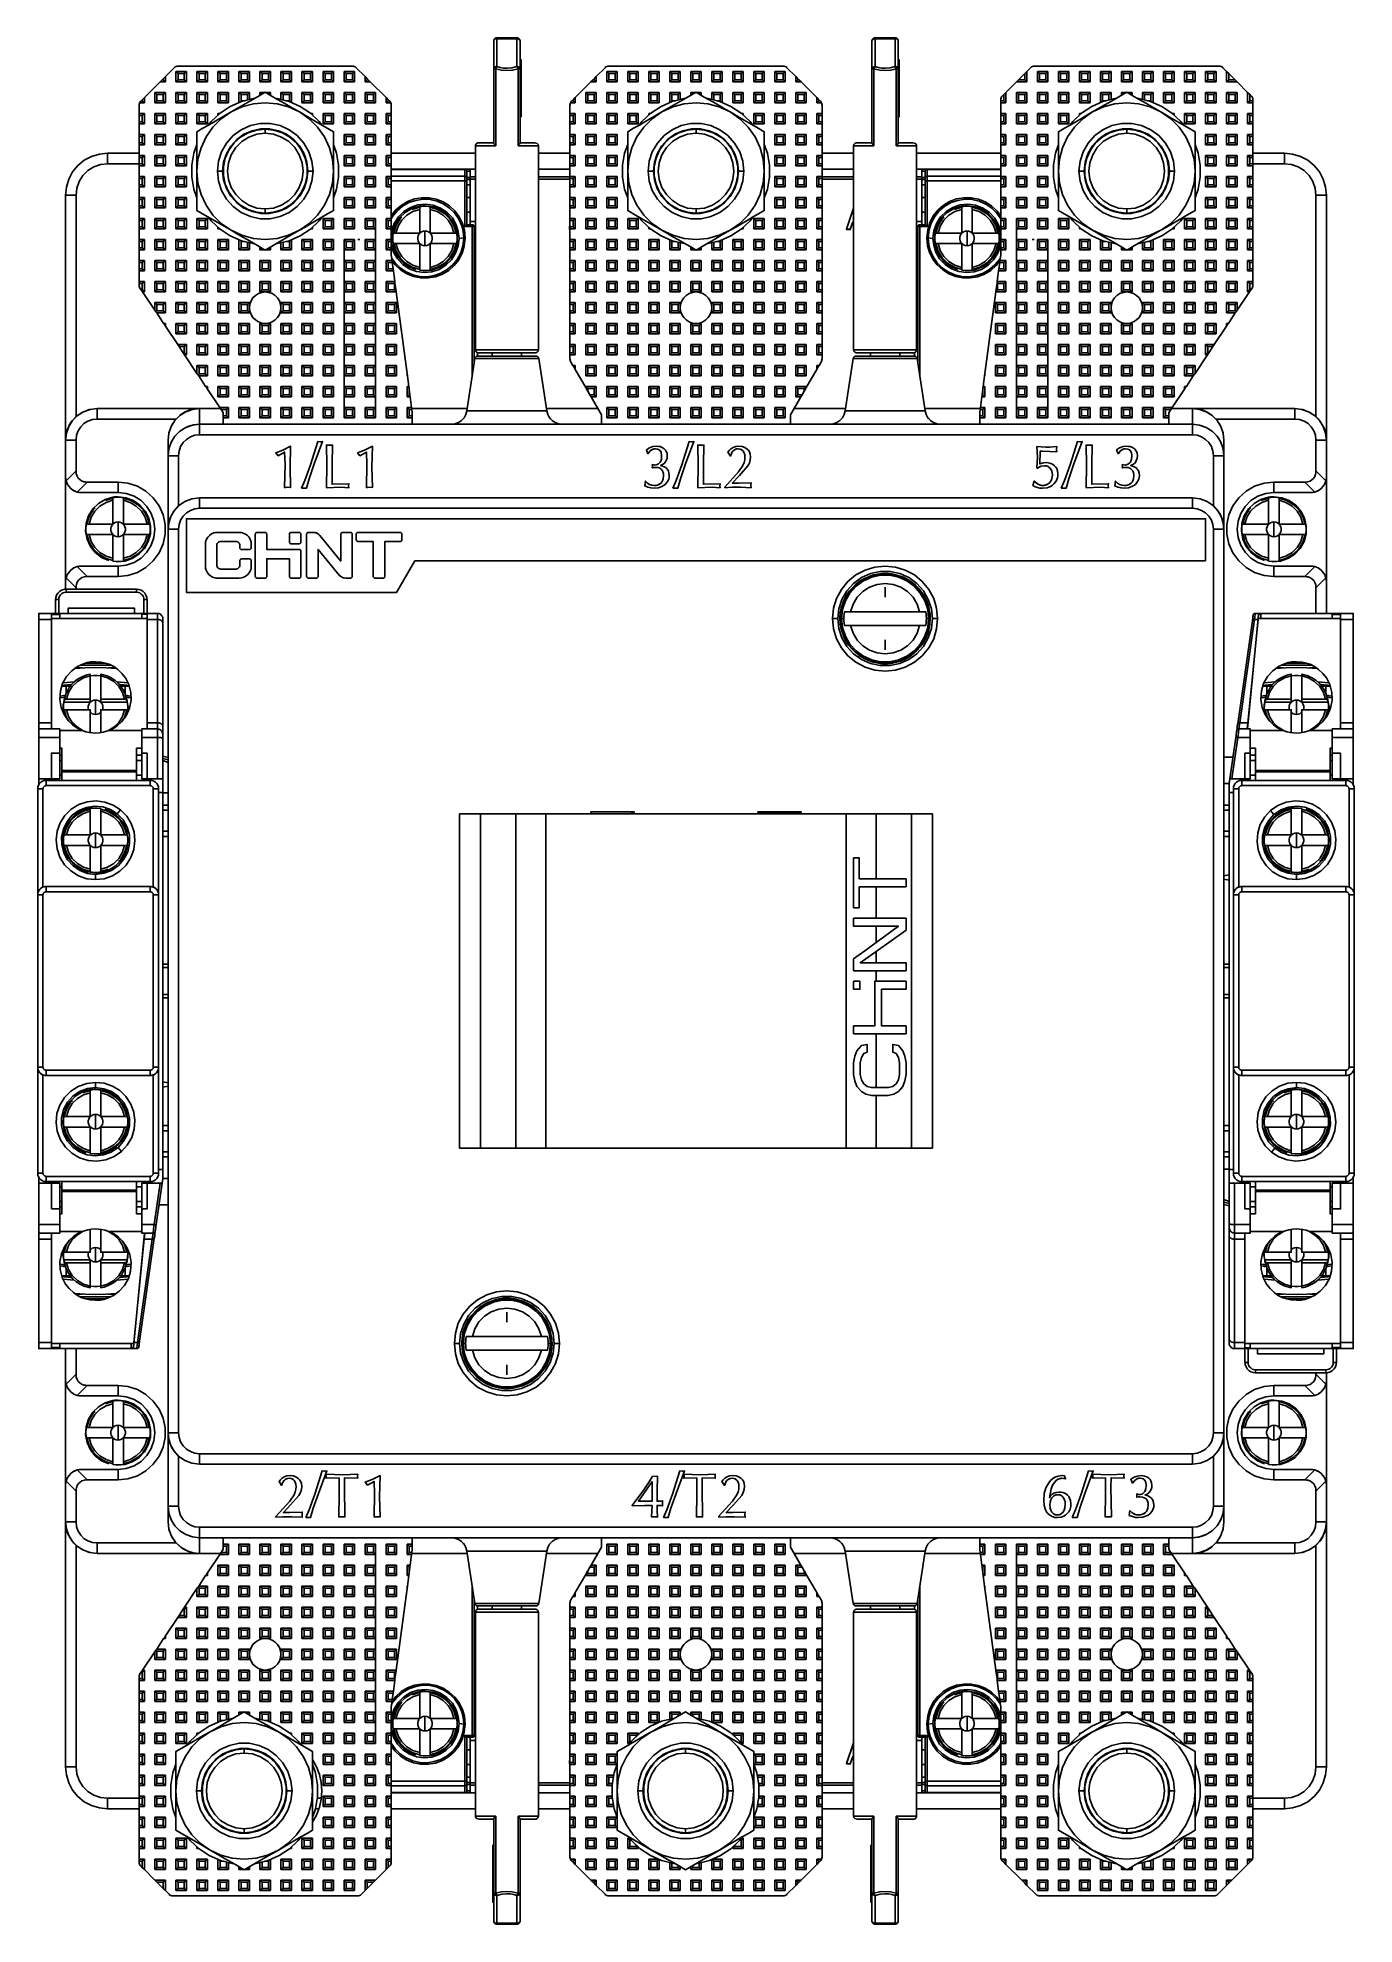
# Model space of a CAD drawing. Header units: millimetres. Extents: x 0 to 125, y 0 to 180.
import ezdxf

# ---------------------------------------------------------------- set-up
doc = ezdxf.new("R2010")
doc.units = ezdxf.units.MM

# ---------------------------------------------------------------- blocks, each defined once
blk = doc.blocks.new('CHINT_7200accf6e0c55f6a13e2ec68f27ea84_FACE_0')
at = {"color": 7, "linetype": 'CONTINUOUS', "true_color": 0x40d9ff}
for p, q in [((43.7, 179.6), (45.6, 179.6)), ((79.7, 179.6), (81.6, 179.6)), ((43.4, 176.65), (43.4, 179.3)), ((45.9, 179.3), (45.9, 176.65)), ((79.4, 176.65), (79.4, 179.3)), ((81.9, 179.3), (81.9, 176.65)), ((13.35, 176.2), (13.15, 176.4)), ((14.15, 176.4), (13.15, 176.4)), ((13.15, 176.4), (13.15, 175.4)), ((13.95, 176.2), (13.35, 176.2)), ((13.35, 176.2), (13.35, 175.6)), ((13.95, 176.2), (14.15, 176.4)), ((13.95, 175.6), (13.95, 176.2)), ((14.15, 175.4), (14.15, 176.4)), ((15.35, 176.2), (15.15, 176.4)), ((16.15, 176.4), (15.15, 176.4)), ((15.15, 176.4), (15.15, 175.4)), ((15.95, 176.2), (15.35, 176.2)), ((15.35, 176.2), (15.35, 175.6)), ((15.95, 176.2), (16.15, 176.4)), ((15.95, 175.6), (15.95, 176.2)), ((16.15, 175.4), (16.15, 176.4)), ((17.35, 176.2), (17.15, 176.4)), ((18.15, 176.4), (17.15, 176.4)), ((17.15, 176.4), (17.15, 175.4)), ((17.95, 176.2), (17.35, 176.2)), ((17.35, 176.2), (17.35, 175.6)), ((17.95, 176.2), (18.15, 176.4)), ((17.95, 175.6), (17.95, 176.2)), ((18.15, 175.4), (18.15, 176.4)), ((19.35, 176.2), (19.15, 176.4)), ((20.15, 176.4), (19.15, 176.4)), ((19.15, 176.4), (19.15, 175.4)), ((19.95, 176.2), (19.35, 176.2)), ((19.35, 176.2), (19.35, 175.6)), ((19.95, 176.2), (20.15, 176.4)), ((19.95, 175.6), (19.95, 176.2)), ((20.15, 175.4), (20.15, 176.4)), ((21.35, 176.2), (21.15, 176.4)), ((22.15, 176.4), (21.15, 176.4)), ((21.15, 176.4), (21.15, 175.4)), ((21.95, 176.2), (21.35, 176.2)), ((21.35, 176.2), (21.35, 175.6)), ((21.95, 176.2), (22.15, 176.4)), ((21.95, 175.6), (21.95, 176.2)), ((22.15, 175.4), (22.15, 176.4)), ((23.35, 176.2), (23.15, 176.4)), ((23.15, 175.4), (23.15, 176.4)), ((23.15, 176.4), (24.15, 176.4)), ((23.35, 175.6), (23.35, 176.2)), ((23.35, 176.2), (23.95, 176.2)), ((23.95, 176.2), (24.15, 176.4)), ((23.95, 176.2), (23.95, 175.6)), ((24.15, 176.4), (24.15, 175.4)), ((25.35, 176.2), (25.15, 176.4)), ((25.15, 175.4), (25.15, 176.4)), ((25.15, 176.4), (26.15, 176.4)), ((25.35, 175.6), (25.35, 176.2)), ((25.35, 176.2), (25.95, 176.2)), ((25.95, 176.2), (26.15, 176.4)), ((25.95, 176.2), (25.95, 175.6)), ((26.15, 176.4), (26.15, 175.4)), ((27.35, 176.2), (27.15, 176.4)), ((27.15, 175.4), (27.15, 176.4)), ((27.15, 176.4), (28.15, 176.4)), ((27.35, 175.6), (27.35, 176.2)), ((27.35, 176.2), (27.95, 176.2)), ((27.95, 176.2), (28.15, 176.4)), ((27.95, 176.2), (27.95, 175.6)), ((28.15, 176.4), (28.15, 175.4)), ((29.35, 176.2), (29.15, 176.4)), ((29.15, 175.4), (29.15, 176.4)), ((29.15, 176.4), (30.15, 176.4)), ((29.35, 175.6), (29.35, 176.2)), ((29.35, 176.2), (29.95, 176.2)), ((29.95, 176.2), (30.15, 176.4)), ((29.95, 176.2), (29.95, 175.6)), ((30.15, 176.4), (30.15, 175.4)), ((43.59, 169.3), (43.59, 176.65)), ((45.71, 176.65), (45.71, 169.3)), ((45.9, 176.65), (46, 176.65)), ((45.9, 176.36), (46, 176.36)), ((45.9, 176.15), (46, 176.15)), ((46, 176.65), (46, 176.36)), ((46, 176.36), (46, 176.15)), ((46, 176.21), (46, 175.71)), ((54.35, 176.2), (54.15, 176.4)), ((55.15, 176.4), (54.15, 176.4)), ((54.15, 176.4), (54.15, 175.4)), ((54.95, 176.2), (54.35, 176.2)), ((54.35, 176.2), (54.35, 175.6)), ((54.95, 176.2), (55.15, 176.4)), ((54.95, 175.6), (54.95, 176.2)), ((55.15, 175.4), (55.15, 176.4)), ((56.35, 176.2), (56.15, 176.4)), ((57.15, 176.4), (56.15, 176.4)), ((56.15, 176.4), (56.15, 175.4)), ((56.95, 176.2), (56.35, 176.2)), ((56.35, 176.2), (56.35, 175.6)), ((56.95, 176.2), (57.15, 176.4)), ((56.95, 175.6), (56.95, 176.2)), ((57.15, 175.4), (57.15, 176.4)), ((58.35, 176.2), (58.15, 176.4)), ((59.15, 176.4), (58.15, 176.4)), ((58.15, 176.4), (58.15, 175.4)), ((58.95, 176.2), (58.35, 176.2)), ((58.35, 176.2), (58.35, 175.6)), ((58.95, 176.2), (59.15, 176.4)), ((58.95, 175.6), (58.95, 176.2)), ((59.15, 175.4), (59.15, 176.4)), ((60.35, 176.2), (60.15, 176.4)), ((61.15, 176.4), (60.15, 176.4)), ((60.15, 176.4), (60.15, 175.4)), ((60.95, 176.2), (60.35, 176.2)), ((60.35, 176.2), (60.35, 175.6)), ((60.95, 176.2), (61.15, 176.4)), ((60.95, 175.6), (60.95, 176.2)), ((61.15, 175.4), (61.15, 176.4)), ((62.35, 176.2), (62.15, 176.4)), ((63.15, 176.4), (62.15, 176.4)), ((62.15, 176.4), (62.15, 175.4)), ((62.95, 176.2), (62.35, 176.2)), ((62.35, 176.2), (62.35, 175.6)), ((62.95, 176.2), (63.15, 176.4)), ((62.95, 175.6), (62.95, 176.2)), ((63.15, 175.4), (63.15, 176.4)), ((64.35, 176.2), (64.15, 176.4)), ((64.15, 175.4), (64.15, 176.4)), ((64.15, 176.4), (65.15, 176.4)), ((64.35, 175.6), (64.35, 176.2)), ((64.35, 176.2), (64.95, 176.2)), ((64.95, 176.2), (65.15, 176.4)), ((64.95, 176.2), (64.95, 175.6)), ((65.15, 176.4), (65.15, 175.4)), ((66.35, 176.2), (66.15, 176.4)), ((66.15, 175.4), (66.15, 176.4)), ((66.15, 176.4), (67.15, 176.4)), ((66.35, 175.6), (66.35, 176.2)), ((66.35, 176.2), (66.95, 176.2)), ((66.95, 176.2), (67.15, 176.4)), ((66.95, 176.2), (66.95, 175.6)), ((67.15, 176.4), (67.15, 175.4)), ((68.35, 176.2), (68.15, 176.4)), ((68.15, 175.4), (68.15, 176.4)), ((68.15, 176.4), (69.15, 176.4)), ((68.35, 175.6), (68.35, 176.2)), ((68.35, 176.2), (68.95, 176.2)), ((68.95, 176.2), (69.15, 176.4)), ((68.95, 176.2), (68.95, 175.6)), ((69.15, 176.4), (69.15, 175.4)), ((70.35, 176.2), (70.15, 176.4)), ((70.15, 175.4), (70.15, 176.4)), ((70.15, 176.4), (71.15, 176.4)), ((70.35, 175.6), (70.35, 176.2)), ((70.35, 176.2), (70.95, 176.2)), ((70.95, 176.2), (71.15, 176.4)), ((70.95, 176.2), (70.95, 175.6)), ((71.15, 176.4), (71.15, 175.4)), ((79.59, 169.3), (79.59, 176.65)), ((81.71, 176.65), (81.71, 169.3)), ((81.9, 176.65), (82, 176.65)), ((81.9, 176.36), (82, 176.36)), ((81.9, 176.15), (82, 176.15)), ((82, 176.65), (82, 176.36)), ((82, 176.36), (82, 176.15)), ((82, 176.21), (82, 175.71)), ((93.35, 175.6), (93.95, 176.2)), ((93.95, 175.6), (93.95, 176.2)), ((95.35, 176.2), (95.15, 176.4)), ((96.15, 176.4), (95.15, 176.4)), ((95.15, 176.4), (95.15, 175.4)), ((95.95, 176.2), (95.35, 176.2)), ((95.35, 176.2), (95.35, 175.6)), ((95.95, 176.2), (96.15, 176.4)), ((95.95, 175.6), (95.95, 176.2)), ((96.15, 175.4), (96.15, 176.4)), ((97.35, 176.2), (97.15, 176.4)), ((98.15, 176.4), (97.15, 176.4)), ((97.15, 176.4), (97.15, 175.4)), ((97.95, 176.2), (97.35, 176.2)), ((97.35, 176.2), (97.35, 175.6)), ((97.95, 176.2), (98.15, 176.4)), ((97.95, 175.6), (97.95, 176.2)), ((98.15, 175.4), (98.15, 176.4)), ((99.35, 176.2), (99.15, 176.4)), ((100.15, 176.4), (99.15, 176.4)), ((99.15, 176.4), (99.15, 175.4)), ((99.95, 176.2), (99.35, 176.2)), ((99.35, 176.2), (99.35, 175.6)), ((99.95, 176.2), (100.15, 176.4)), ((99.95, 175.6), (99.95, 176.2)), ((100.15, 175.4), (100.15, 176.4)), ((101.35, 176.2), (101.15, 176.4)), ((102.15, 176.4), (101.15, 176.4)), ((101.15, 176.4), (101.15, 175.4)), ((101.95, 176.2), (101.35, 176.2)), ((101.35, 176.2), (101.35, 175.6)), ((101.95, 176.2), (102.15, 176.4)), ((101.95, 175.6), (101.95, 176.2)), ((102.15, 175.4), (102.15, 176.4)), ((103.35, 176.2), (103.15, 176.4)), ((103.15, 175.4), (103.15, 176.4)), ((103.15, 176.4), (104.15, 176.4)), ((103.35, 175.6), (103.35, 176.2)), ((103.35, 176.2), (103.95, 176.2)), ((103.95, 176.2), (104.15, 176.4)), ((103.95, 176.2), (103.95, 175.6)), ((104.15, 176.4), (104.15, 175.4)), ((105.35, 176.2), (105.15, 176.4)), ((105.15, 175.4), (105.15, 176.4)), ((105.15, 176.4), (106.15, 176.4)), ((105.35, 175.6), (105.35, 176.2)), ((105.35, 176.2), (105.95, 176.2)), ((105.95, 176.2), (106.15, 176.4)), ((105.95, 176.2), (105.95, 175.6)), ((106.15, 176.4), (106.15, 175.4)), ((107.35, 176.2), (107.15, 176.4)), ((107.15, 175.4), (107.15, 176.4)), ((107.15, 176.4), (108.15, 176.4)), ((107.35, 175.6), (107.35, 176.2)), ((107.35, 176.2), (107.95, 176.2)), ((107.95, 176.2), (108.15, 176.4)), ((107.95, 176.2), (107.95, 175.6)), ((108.15, 176.4), (108.15, 175.4)), ((109.35, 176.2), (109.15, 176.4)), ((109.15, 175.4), (109.15, 176.4)), ((109.15, 176.4), (110.15, 176.4)), ((109.35, 175.6), (109.35, 176.2)), ((109.35, 176.2), (109.95, 176.2)), ((109.95, 176.2), (110.15, 176.4)), ((109.95, 176.2), (109.95, 175.6)), ((110.15, 176.4), (110.15, 175.4)), ((111.35, 176.2), (111.15, 176.4)), ((111.15, 175.4), (111.15, 176.4)), ((111.15, 176.4), (112.15, 176.4)), ((111.35, 175.6), (111.35, 176.2)), ((111.35, 176.2), (111.95, 176.2)), ((111.95, 176.2), (112.15, 176.4)), ((111.95, 176.2), (111.95, 175.6)), ((112.15, 176.4), (112.15, 175.4)), ((113.35, 175.6), (113.35, 176.2)), ((113.95, 175.6), (113.35, 176.2)), ((11.65, 175.4), (10.15, 173.9)), ((11.35, 174.2), (11.15, 174.4)), ((12.15, 174.4), (11.15, 174.4)), ((11.15, 174.4), (11.15, 173.4)), ((11.85, 175.6), (11.65, 175.4)), ((11.65, 175.4), (12.15, 175.4)), ((11.95, 175.7), (11.85, 175.6)), ((11.85, 175.6), (11.95, 175.6)), ((11.95, 175.6), (11.95, 175.7)), ((11.95, 175.6), (12.15, 175.4)), ((11.95, 174.2), (12.15, 174.4)), ((12.15, 173.4), (12.15, 174.4)), ((13.35, 175.6), (13.15, 175.4)), ((13.15, 175.4), (14.15, 175.4)), ((13.35, 174.2), (13.15, 174.4)), ((14.15, 174.4), (13.15, 174.4)), ((13.15, 174.4), (13.15, 173.4)), ((13.35, 175.6), (13.95, 175.6)), ((13.95, 175.6), (14.15, 175.4)), ((13.95, 174.2), (14.15, 174.4)), ((14.15, 173.4), (14.15, 174.4)), ((15.35, 175.6), (15.15, 175.4)), ((15.15, 175.4), (16.15, 175.4)), ((15.35, 174.2), (15.15, 174.4)), ((16.15, 174.4), (15.15, 174.4)), ((15.15, 174.4), (15.15, 173.4)), ((15.35, 175.6), (15.95, 175.6)), ((15.95, 175.6), (16.15, 175.4)), ((15.95, 174.2), (16.15, 174.4)), ((16.15, 173.4), (16.15, 174.4)), ((17.35, 175.6), (17.15, 175.4)), ((17.15, 175.4), (18.15, 175.4)), ((17.35, 174.2), (17.15, 174.4)), ((18.15, 174.4), (17.15, 174.4)), ((17.15, 174.4), (17.15, 173.4)), ((17.35, 175.6), (17.95, 175.6)), ((17.95, 175.6), (18.15, 175.4)), ((17.95, 174.2), (18.15, 174.4)), ((18.15, 173.4), (18.15, 174.4)), ((19.35, 175.6), (19.15, 175.4)), ((19.15, 175.4), (20.15, 175.4)), ((19.35, 174.2), (19.15, 174.4)), ((20.15, 174.4), (19.15, 174.4)), ((19.15, 174.4), (19.15, 173.42)), ((19.35, 175.6), (19.95, 175.6)), ((19.95, 175.6), (20.15, 175.4)), ((19.95, 174.2), (20.15, 174.4)), ((20.15, 173.72), (20.15, 174.4)), ((21.35, 175.6), (21.15, 175.4)), ((21.15, 175.4), (22.15, 175.4)), ((21.33, 174.22), (21.15, 174.4)), ((21.64, 174.4), (21.15, 174.4)), ((21.15, 174.4), (21.15, 174.12)), ((21.35, 175.6), (21.95, 175.6)), ((22.15, 174.4), (21.66, 174.4)), ((21.95, 175.6), (22.15, 175.4)), ((21.97, 174.22), (22.15, 174.4)), ((22.15, 174.12), (22.15, 174.4)), ((23.35, 175.6), (23.15, 175.4)), ((24.15, 175.4), (23.15, 175.4)), ((23.35, 174.2), (23.15, 174.4)), ((23.15, 173.72), (23.15, 174.4)), ((23.15, 174.4), (24.15, 174.4)), ((23.95, 175.6), (23.35, 175.6)), ((23.95, 175.6), (24.15, 175.4)), ((23.95, 174.2), (24.15, 174.4)), ((24.15, 174.4), (24.15, 173.42)), ((25.35, 175.6), (25.15, 175.4)), ((26.15, 175.4), (25.15, 175.4)), ((25.35, 174.2), (25.15, 174.4)), ((25.15, 173.4), (25.15, 174.4)), ((25.15, 174.4), (26.15, 174.4)), ((25.95, 175.6), (25.35, 175.6)), ((25.95, 175.6), (26.15, 175.4)), ((25.95, 174.2), (26.15, 174.4)), ((26.15, 174.4), (26.15, 173.4)), ((27.35, 175.6), (27.15, 175.4)), ((28.15, 175.4), (27.15, 175.4)), ((27.35, 174.2), (27.15, 174.4)), ((27.15, 173.4), (27.15, 174.4)), ((27.15, 174.4), (28.15, 174.4)), ((27.95, 175.6), (27.35, 175.6)), ((27.95, 175.6), (28.15, 175.4)), ((27.95, 174.2), (28.15, 174.4)), ((28.15, 174.4), (28.15, 173.4)), ((29.35, 175.6), (29.15, 175.4)), ((30.15, 175.4), (29.15, 175.4)), ((29.35, 174.2), (29.15, 174.4)), ((29.15, 173.4), (29.15, 174.4)), ((29.15, 174.4), (30.15, 174.4)), ((29.95, 175.6), (29.35, 175.6)), ((29.95, 175.6), (30.15, 175.4)), ((29.95, 174.2), (30.15, 174.4)), ((30.15, 174.4), (30.15, 173.4)), ((31.35, 175.6), (31.15, 175.4)), ((31.65, 175.4), (31.15, 175.4)), ((31.35, 174.2), (31.15, 174.4)), ((31.15, 173.4), (31.15, 174.4)), ((31.15, 174.4), (32.15, 174.4)), ((31.35, 175.6), (31.35, 175.7)), ((31.45, 175.6), (31.35, 175.7)), ((31.45, 175.6), (31.35, 175.6)), ((31.45, 175.6), (31.65, 175.4)), ((33.15, 173.9), (31.65, 175.4)), ((31.95, 174.2), (32.15, 174.4)), ((32.15, 174.4), (32.15, 173.4)), ((45.9, 174.65), (46, 174.65)), ((45.9, 174.55), (46, 174.55)), ((45.9, 174.44), (46, 174.44)), ((45.9, 174.23), (46, 174.23)), ((46, 175.4), (46, 175.14)), ((46, 174.65), (46, 174.55)), ((46, 174.55), (46, 174.44)), ((46, 174.44), (46, 174.23)), ((46, 174.44), (46, 174.02)), ((46, 174.4), (46, 173.16)), ((46, 174.23), (46, 174.02)), ((52.65, 175.4), (51.15, 173.9)), ((52.35, 174.2), (52.15, 174.4)), ((53.15, 174.4), (52.15, 174.4)), ((52.15, 174.4), (52.15, 173.4)), ((52.85, 175.6), (52.65, 175.4)), ((52.65, 175.4), (53.15, 175.4)), ((52.95, 175.7), (52.85, 175.6)), ((52.85, 175.6), (52.95, 175.6)), ((52.95, 175.6), (52.95, 175.7)), ((52.95, 175.6), (53.15, 175.4)), ((52.95, 174.2), (53.15, 174.4)), ((53.15, 173.4), (53.15, 174.4)), ((54.35, 175.6), (54.15, 175.4)), ((54.15, 175.4), (55.15, 175.4)), ((54.35, 174.2), (54.15, 174.4)), ((55.15, 174.4), (54.15, 174.4)), ((54.15, 174.4), (54.15, 173.4)), ((54.35, 175.6), (54.95, 175.6)), ((54.95, 175.6), (55.15, 175.4)), ((54.95, 174.2), (55.15, 174.4)), ((55.15, 173.4), (55.15, 174.4)), ((56.35, 175.6), (56.15, 175.4)), ((56.15, 175.4), (57.15, 175.4)), ((56.35, 174.2), (56.15, 174.4)), ((57.15, 174.4), (56.15, 174.4)), ((56.15, 174.4), (56.15, 173.4)), ((56.35, 175.6), (56.95, 175.6)), ((56.95, 175.6), (57.15, 175.4)), ((56.95, 174.2), (57.15, 174.4)), ((57.15, 173.4), (57.15, 174.4)), ((58.35, 175.6), (58.15, 175.4)), ((58.15, 175.4), (59.15, 175.4)), ((58.35, 174.2), (58.15, 174.4)), ((59.15, 174.4), (58.15, 174.4)), ((58.15, 174.4), (58.15, 173.4)), ((58.35, 175.6), (58.95, 175.6)), ((58.95, 175.6), (59.15, 175.4)), ((58.95, 174.2), (59.15, 174.4)), ((59.15, 173.4), (59.15, 174.4)), ((60.35, 175.6), (60.15, 175.4)), ((60.15, 175.4), (61.15, 175.4)), ((60.35, 174.2), (60.15, 174.4)), ((61.15, 174.4), (60.15, 174.4)), ((60.15, 174.4), (60.15, 173.42)), ((60.35, 175.6), (60.95, 175.6)), ((60.95, 175.6), (61.15, 175.4)), ((60.95, 174.2), (61.15, 174.4)), ((61.15, 173.72), (61.15, 174.4)), ((62.35, 175.6), (62.15, 175.4)), ((62.15, 175.4), (63.15, 175.4)), ((62.33, 174.22), (62.15, 174.4)), ((62.64, 174.4), (62.15, 174.4)), ((62.15, 174.4), (62.15, 174.12)), ((62.35, 175.6), (62.95, 175.6)), ((63.15, 174.4), (62.66, 174.4)), ((62.95, 175.6), (63.15, 175.4)), ((62.97, 174.22), (63.15, 174.4)), ((63.15, 174.12), (63.15, 174.4)), ((64.35, 175.6), (64.15, 175.4)), ((65.15, 175.4), (64.15, 175.4)), ((64.35, 174.2), (64.15, 174.4)), ((64.15, 173.72), (64.15, 174.4)), ((64.15, 174.4), (65.15, 174.4)), ((64.95, 175.6), (64.35, 175.6)), ((64.95, 175.6), (65.15, 175.4)), ((64.95, 174.2), (65.15, 174.4)), ((65.15, 174.4), (65.15, 173.42)), ((66.35, 175.6), (66.15, 175.4)), ((67.15, 175.4), (66.15, 175.4)), ((66.35, 174.2), (66.15, 174.4)), ((66.15, 173.4), (66.15, 174.4)), ((66.15, 174.4), (67.15, 174.4)), ((66.95, 175.6), (66.35, 175.6)), ((66.95, 175.6), (67.15, 175.4)), ((66.95, 174.2), (67.15, 174.4)), ((67.15, 174.4), (67.15, 173.4)), ((68.35, 175.6), (68.15, 175.4)), ((69.15, 175.4), (68.15, 175.4)), ((68.35, 174.2), (68.15, 174.4)), ((68.15, 173.4), (68.15, 174.4)), ((68.15, 174.4), (69.15, 174.4)), ((68.95, 175.6), (68.35, 175.6)), ((68.95, 175.6), (69.15, 175.4)), ((68.95, 174.2), (69.15, 174.4)), ((69.15, 174.4), (69.15, 173.4)), ((70.35, 175.6), (70.15, 175.4)), ((71.15, 175.4), (70.15, 175.4)), ((70.35, 174.2), (70.15, 174.4)), ((70.15, 173.4), (70.15, 174.4)), ((70.15, 174.4), (71.15, 174.4)), ((70.95, 175.6), (70.35, 175.6)), ((70.95, 175.6), (71.15, 175.4)), ((70.95, 174.2), (71.15, 174.4)), ((71.15, 174.4), (71.15, 173.4)), ((72.35, 175.6), (72.15, 175.4)), ((72.65, 175.4), (72.15, 175.4)), ((72.35, 174.2), (72.15, 174.4)), ((72.15, 173.4), (72.15, 174.4)), ((72.15, 174.4), (73.15, 174.4)), ((72.35, 175.6), (72.35, 175.7)), ((72.35, 175.7), (72.45, 175.6)), ((72.45, 175.6), (72.35, 175.6)), ((72.45, 175.6), (72.65, 175.4)), ((74.15, 173.9), (72.65, 175.4)), ((72.95, 174.2), (73.15, 174.4)), ((73.15, 174.4), (73.15, 173.4)), ((81.9, 174.65), (82, 174.65)), ((81.9, 174.55), (82, 174.55)), ((81.9, 174.44), (82, 174.44)), ((81.9, 174.23), (82, 174.23)), ((82, 175.4), (82, 175.14)), ((82, 174.65), (82, 174.55)), ((82, 174.55), (82, 174.44)), ((82, 174.44), (82, 174.23)), ((82, 174.44), (82, 174.02)), ((82, 174.4), (82, 173.16)), ((82, 174.23), (82, 174.02)), ((93.15, 175.4), (92.15, 174.4)), ((92.15, 173.4), (92.15, 174.4)), ((93.35, 175.6), (93.15, 175.4)), ((93.15, 175.4), (94.15, 175.4)), ((93.35, 174.2), (93.15, 174.4)), ((94.15, 174.4), (93.15, 174.4)), ((93.15, 174.4), (93.15, 173.4)), ((93.35, 175.6), (93.95, 175.6)), ((93.95, 175.6), (94.15, 175.4)), ((93.95, 174.2), (94.15, 174.4)), ((94.15, 173.4), (94.15, 174.4)), ((95.35, 175.6), (95.15, 175.4)), ((95.15, 175.4), (96.15, 175.4)), ((95.35, 174.2), (95.15, 174.4)), ((96.15, 174.4), (95.15, 174.4)), ((95.15, 174.4), (95.15, 173.4)), ((95.35, 175.6), (95.95, 175.6)), ((95.95, 175.6), (96.15, 175.4)), ((95.95, 174.2), (96.15, 174.4)), ((96.15, 173.4), (96.15, 174.4)), ((97.35, 175.6), (97.15, 175.4)), ((97.15, 175.4), (98.15, 175.4)), ((97.35, 174.2), (97.15, 174.4)), ((98.15, 174.4), (97.15, 174.4)), ((97.15, 174.4), (97.15, 173.4)), ((97.35, 175.6), (97.95, 175.6)), ((97.95, 175.6), (98.15, 175.4)), ((97.95, 174.2), (98.15, 174.4)), ((98.15, 173.4), (98.15, 174.4)), ((99.35, 175.6), (99.15, 175.4)), ((99.15, 175.4), (100.15, 175.4)), ((99.35, 174.2), (99.15, 174.4)), ((100.15, 174.4), (99.15, 174.4)), ((99.15, 174.4), (99.15, 173.4)), ((99.35, 175.6), (99.95, 175.6)), ((99.95, 175.6), (100.15, 175.4)), ((99.95, 174.2), (100.15, 174.4)), ((100.15, 173.4), (100.15, 174.4)), ((101.35, 175.6), (101.15, 175.4)), ((101.15, 175.4), (102.15, 175.4)), ((101.35, 174.2), (101.15, 174.4)), ((102.15, 174.4), (101.15, 174.4)), ((101.15, 174.4), (101.15, 173.42)), ((101.35, 175.6), (101.95, 175.6)), ((101.95, 175.6), (102.15, 175.4)), ((101.95, 174.2), (102.15, 174.4)), ((102.15, 173.72), (102.15, 174.4)), ((103.35, 175.6), (103.15, 175.4)), ((104.15, 175.4), (103.15, 175.4)), ((103.33, 174.22), (103.15, 174.4)), ((103.15, 174.12), (103.15, 174.4)), ((103.15, 174.4), (103.64, 174.4)), ((103.95, 175.6), (103.35, 175.6)), ((103.66, 174.4), (104.15, 174.4)), ((103.95, 175.6), (104.15, 175.4)), ((103.97, 174.22), (104.15, 174.4)), ((104.15, 174.4), (104.15, 174.12)), ((105.35, 175.6), (105.15, 175.4)), ((106.15, 175.4), (105.15, 175.4)), ((105.35, 174.2), (105.15, 174.4)), ((105.15, 173.72), (105.15, 174.4)), ((105.15, 174.4), (106.15, 174.4)), ((105.95, 175.6), (105.35, 175.6)), ((105.95, 175.6), (106.15, 175.4)), ((105.95, 174.2), (106.15, 174.4)), ((106.15, 174.4), (106.15, 173.42)), ((107.35, 175.6), (107.15, 175.4)), ((108.15, 175.4), (107.15, 175.4)), ((107.35, 174.2), (107.15, 174.4)), ((107.15, 173.4), (107.15, 174.4)), ((107.15, 174.4), (108.15, 174.4)), ((107.95, 175.6), (107.35, 175.6)), ((107.95, 175.6), (108.15, 175.4)), ((107.95, 174.2), (108.15, 174.4)), ((108.15, 174.4), (108.15, 173.4)), ((109.35, 175.6), (109.15, 175.4)), ((110.15, 175.4), (109.15, 175.4)), ((109.35, 174.2), (109.15, 174.4)), ((109.15, 173.4), (109.15, 174.4)), ((109.15, 174.4), (110.15, 174.4)), ((109.95, 175.6), (109.35, 175.6)), ((109.95, 175.6), (110.15, 175.4)), ((109.95, 174.2), (110.15, 174.4)), ((110.15, 174.4), (110.15, 173.4)), ((111.35, 175.6), (111.15, 175.4)), ((112.15, 175.4), (111.15, 175.4)), ((111.35, 174.2), (111.15, 174.4)), ((111.15, 173.4), (111.15, 174.4)), ((111.15, 174.4), (112.15, 174.4)), ((111.95, 175.6), (111.35, 175.6)), ((111.95, 175.6), (112.15, 175.4)), ((111.95, 174.2), (112.15, 174.4)), ((112.15, 174.4), (112.15, 173.4)), ((113.35, 175.6), (113.15, 175.4)), ((114.15, 175.4), (113.15, 175.4)), ((113.35, 174.2), (113.15, 174.4)), ((113.15, 173.4), (113.15, 174.4)), ((113.15, 174.4), (114.15, 174.4)), ((113.95, 175.6), (113.35, 175.6)), ((113.95, 175.6), (114.15, 175.4)), ((113.95, 174.2), (114.15, 174.4)), ((115.15, 174.4), (114.15, 175.4)), ((114.15, 174.4), (114.15, 173.4)), ((115.15, 173.4), (115.15, 174.4)), ((9.69, 173.4), (10.15, 173.4)), ((9.95, 173.7), (10.15, 173.9)), ((9.95, 173.6), (9.95, 173.7)), ((9.95, 173.6), (10.15, 173.4)), ((10.15, 173.4), (10.15, 173.9)), ((11.35, 173.6), (11.15, 173.4)), ((11.15, 173.4), (12.15, 173.4)), ((11.95, 174.2), (11.35, 174.2)), ((11.35, 174.2), (11.35, 173.6)), ((11.35, 173.6), (11.95, 173.6)), ((11.95, 173.6), (11.95, 174.2)), ((11.95, 173.6), (12.15, 173.4)), ((13.35, 173.6), (13.15, 173.4)), ((13.15, 173.4), (14.15, 173.4)), ((13.95, 174.2), (13.35, 174.2)), ((13.35, 174.2), (13.35, 173.6)), ((13.35, 173.6), (13.95, 173.6)), ((13.95, 173.6), (13.95, 174.2)), ((13.95, 173.6), (14.15, 173.4)), ((15.35, 173.6), (15.15, 173.4)), ((15.15, 173.4), (16.15, 173.4)), ((15.95, 174.2), (15.35, 174.2)), ((15.35, 174.2), (15.35, 173.6)), ((15.35, 173.6), (15.95, 173.6)), ((15.95, 173.6), (15.95, 174.2)), ((15.95, 173.6), (16.15, 173.4)), ((17.35, 173.6), (17.15, 173.4)), ((17.15, 173.4), (18.15, 173.4)), ((17.95, 174.2), (17.35, 174.2)), ((17.35, 174.2), (17.35, 173.6)), ((17.35, 173.6), (17.95, 173.6)), ((17.95, 173.6), (17.95, 174.2)), ((17.95, 173.6), (18.15, 173.4)), ((19.35, 173.6), (19.19, 173.44)), ((19.95, 174.2), (19.35, 174.2)), ((19.35, 174.2), (19.35, 173.6)), ((19.35, 173.6), (19.69, 173.6)), ((19.95, 173.67), (19.95, 174.2)), ((23.35, 173.67), (23.35, 174.2)), ((23.35, 174.2), (23.95, 174.2)), ((23.95, 173.6), (23.61, 173.6)), ((23.95, 174.2), (23.95, 173.6)), ((23.95, 173.6), (24.11, 173.44)), ((25.35, 173.6), (25.15, 173.4)), ((26.15, 173.4), (25.15, 173.4)), ((25.35, 173.6), (25.35, 174.2)), ((25.35, 174.2), (25.95, 174.2)), ((25.95, 173.6), (25.35, 173.6)), ((25.95, 174.2), (25.95, 173.6)), ((25.95, 173.6), (26.15, 173.4)), ((27.35, 173.6), (27.15, 173.4)), ((28.15, 173.4), (27.15, 173.4)), ((27.35, 173.6), (27.35, 174.2)), ((27.35, 174.2), (27.95, 174.2)), ((27.95, 173.6), (27.35, 173.6)), ((27.95, 174.2), (27.95, 173.6)), ((27.95, 173.6), (28.15, 173.4)), ((29.35, 173.6), (29.15, 173.4)), ((30.15, 173.4), (29.15, 173.4)), ((29.35, 173.6), (29.35, 174.2)), ((29.35, 174.2), (29.95, 174.2)), ((29.95, 173.6), (29.35, 173.6)), ((29.95, 174.2), (29.95, 173.6)), ((29.95, 173.6), (30.15, 173.4)), ((31.35, 173.6), (31.15, 173.4)), ((32.15, 173.4), (31.15, 173.4)), ((31.35, 173.6), (31.35, 174.2)), ((31.35, 174.2), (31.95, 174.2)), ((31.95, 173.6), (31.35, 173.6)), ((31.95, 174.2), (31.95, 173.6)), ((31.95, 173.6), (32.15, 173.4)), ((33.35, 173.7), (33.15, 173.9)), ((33.15, 173.4), (33.15, 173.9)), ((33.35, 173.6), (33.15, 173.4)), ((33.61, 173.4), (33.15, 173.4)), ((33.35, 173.6), (33.35, 173.7)), ((45.9, 174.02), (46, 174.02)), ((45.9, 173.81), (46, 173.81)), ((45.9, 173.19), (46, 173.19)), ((45.9, 173.16), (46, 173.16)), ((45.9, 172.48), (46, 172.48)), ((46, 174.02), (46, 173.81)), ((46, 173.81), (46, 173.19)), ((46, 173.19), (46, 173.16)), ((46, 173.16), (46, 172.48)), ((50.69, 173.4), (51.15, 173.4)), ((50.95, 173.7), (51.15, 173.9)), ((50.95, 173.6), (50.95, 173.7)), ((50.95, 173.6), (51.15, 173.4)), ((51.15, 173.4), (51.15, 173.9)), ((52.35, 173.6), (52.15, 173.4)), ((52.15, 173.4), (53.15, 173.4)), ((52.95, 174.2), (52.35, 174.2)), ((52.35, 174.2), (52.35, 173.6)), ((52.35, 173.6), (52.95, 173.6)), ((52.95, 173.6), (52.95, 174.2)), ((52.95, 173.6), (53.15, 173.4)), ((54.35, 173.6), (54.15, 173.4)), ((54.15, 173.4), (55.15, 173.4)), ((54.95, 174.2), (54.35, 174.2)), ((54.35, 174.2), (54.35, 173.6)), ((54.35, 173.6), (54.95, 173.6)), ((54.95, 173.6), (54.95, 174.2)), ((54.95, 173.6), (55.15, 173.4)), ((56.35, 173.6), (56.15, 173.4)), ((56.15, 173.4), (57.15, 173.4)), ((56.95, 174.2), (56.35, 174.2)), ((56.35, 174.2), (56.35, 173.6)), ((56.35, 173.6), (56.95, 173.6)), ((56.95, 173.6), (56.95, 174.2)), ((56.95, 173.6), (57.15, 173.4)), ((58.35, 173.6), (58.15, 173.4)), ((58.15, 173.4), (59.15, 173.4)), ((58.95, 174.2), (58.35, 174.2)), ((58.35, 174.2), (58.35, 173.6)), ((58.35, 173.6), (58.95, 173.6)), ((58.95, 173.6), (58.95, 174.2)), ((58.95, 173.6), (59.15, 173.4)), ((60.35, 173.6), (60.19, 173.44)), ((60.95, 174.2), (60.35, 174.2)), ((60.35, 174.2), (60.35, 173.6)), ((60.35, 173.6), (60.69, 173.6)), ((60.95, 173.67), (60.95, 174.2)), ((64.35, 173.67), (64.35, 174.2)), ((64.35, 174.2), (64.95, 174.2)), ((64.95, 173.6), (64.61, 173.6)), ((64.95, 174.2), (64.95, 173.6)), ((64.95, 173.6), (65.11, 173.44)), ((66.35, 173.6), (66.15, 173.4)), ((67.15, 173.4), (66.15, 173.4)), ((66.35, 173.6), (66.35, 174.2)), ((66.35, 174.2), (66.95, 174.2)), ((66.95, 173.6), (66.35, 173.6)), ((66.95, 174.2), (66.95, 173.6)), ((66.95, 173.6), (67.15, 173.4)), ((68.35, 173.6), (68.15, 173.4)), ((69.15, 173.4), (68.15, 173.4)), ((68.35, 173.6), (68.35, 174.2)), ((68.35, 174.2), (68.95, 174.2)), ((68.95, 173.6), (68.35, 173.6)), ((68.95, 174.2), (68.95, 173.6)), ((68.95, 173.6), (69.15, 173.4)), ((70.35, 173.6), (70.15, 173.4)), ((71.15, 173.4), (70.15, 173.4)), ((70.35, 173.6), (70.35, 174.2)), ((70.35, 174.2), (70.95, 174.2)), ((70.95, 173.6), (70.35, 173.6)), ((70.95, 174.2), (70.95, 173.6)), ((70.95, 173.6), (71.15, 173.4)), ((72.35, 173.6), (72.15, 173.4)), ((73.15, 173.4), (72.15, 173.4)), ((72.35, 173.6), (72.35, 174.2)), ((72.35, 174.2), (72.95, 174.2)), ((72.95, 173.6), (72.35, 173.6)), ((72.95, 174.2), (72.95, 173.6)), ((72.95, 173.6), (73.15, 173.4)), ((74.35, 173.7), (74.15, 173.9)), ((74.15, 173.4), (74.15, 173.9)), ((74.35, 173.6), (74.15, 173.4)), ((74.61, 173.4), (74.15, 173.4)), ((74.35, 173.6), (74.35, 173.7)), ((81.9, 174.02), (82, 174.02)), ((81.9, 173.81), (82, 173.81)), ((81.9, 173.19), (82, 173.19)), ((81.9, 173.16), (82, 173.16)), ((81.9, 172.48), (82, 172.48)), ((82, 174.02), (82, 173.81)), ((82, 173.81), (82, 173.19)), ((82, 173.19), (82, 173.16)), ((82, 173.16), (82, 172.48)), ((91.65, 173.4), (92.15, 173.4)), ((91.65, 172.4), (91.65, 173.4)), ((91.95, 173.6), (92.15, 173.4)), ((93.35, 173.6), (93.15, 173.4)), ((93.15, 173.4), (94.15, 173.4)), ((93.95, 174.2), (93.35, 174.2)), ((93.35, 174.2), (93.35, 173.6)), ((93.35, 173.6), (93.95, 173.6)), ((93.95, 173.6), (93.95, 174.2)), ((93.95, 173.6), (94.15, 173.4)), ((95.35, 173.6), (95.15, 173.4)), ((95.15, 173.4), (96.15, 173.4)), ((95.95, 174.2), (95.35, 174.2)), ((95.35, 174.2), (95.35, 173.6)), ((95.35, 173.6), (95.95, 173.6)), ((95.95, 173.6), (95.95, 174.2)), ((95.95, 173.6), (96.15, 173.4)), ((97.35, 173.6), (97.15, 173.4)), ((97.15, 173.4), (98.15, 173.4)), ((97.95, 174.2), (97.35, 174.2)), ((97.35, 174.2), (97.35, 173.6)), ((97.35, 173.6), (97.95, 173.6)), ((97.95, 173.6), (97.95, 174.2)), ((97.95, 173.6), (98.15, 173.4)), ((99.35, 173.6), (99.15, 173.4)), ((99.15, 173.4), (100.15, 173.4)), ((99.95, 174.2), (99.35, 174.2)), ((99.35, 174.2), (99.35, 173.6)), ((99.35, 173.6), (99.95, 173.6)), ((99.95, 173.6), (99.95, 174.2)), ((99.95, 173.6), (100.15, 173.4)), ((101.35, 173.6), (101.19, 173.44)), ((101.95, 174.2), (101.35, 174.2)), ((101.35, 174.2), (101.35, 173.6)), ((101.35, 173.6), (101.69, 173.6)), ((101.95, 173.67), (101.95, 174.2)), ((105.35, 173.67), (105.35, 174.2)), ((105.35, 174.2), (105.95, 174.2)), ((105.95, 173.6), (105.61, 173.6)), ((105.95, 174.2), (105.95, 173.6)), ((105.95, 173.6), (106.11, 173.44)), ((107.35, 173.6), (107.15, 173.4)), ((108.15, 173.4), (107.15, 173.4)), ((107.35, 173.6), (107.35, 174.2)), ((107.35, 174.2), (107.95, 174.2)), ((107.95, 173.6), (107.35, 173.6)), ((107.95, 174.2), (107.95, 173.6)), ((107.95, 173.6), (108.15, 173.4)), ((109.35, 173.6), (109.15, 173.4)), ((110.15, 173.4), (109.15, 173.4)), ((109.35, 173.6), (109.35, 174.2)), ((109.35, 174.2), (109.95, 174.2)), ((109.95, 173.6), (109.35, 173.6)), ((109.95, 174.2), (109.95, 173.6)), ((109.95, 173.6), (110.15, 173.4)), ((111.35, 173.6), (111.15, 173.4)), ((112.15, 173.4), (111.15, 173.4)), ((111.35, 173.6), (111.35, 174.2)), ((111.35, 174.2), (111.95, 174.2)), ((111.95, 173.6), (111.35, 173.6)), ((111.95, 174.2), (111.95, 173.6)), ((111.95, 173.6), (112.15, 173.4)), ((113.35, 173.6), (113.15, 173.4)), ((114.15, 173.4), (113.15, 173.4)), ((113.35, 173.6), (113.35, 174.2)), ((113.35, 174.2), (113.95, 174.2)), ((113.95, 173.6), (113.35, 173.6)), ((113.95, 174.2), (113.95, 173.6)), ((113.95, 173.6), (114.15, 173.4)), ((115.35, 173.6), (115.15, 173.4)), ((115.65, 173.4), (115.15, 173.4)), ((115.65, 173.4), (115.65, 172.4)), ((9.95, 172.2), (9.65, 172.2)), ((9.65, 171.6), (9.65, 172.2)), ((9.65, 171.6), (9.95, 171.6)), ((9.65, 171.6), (9.65, 171.4)), ((9.65, 171.4), (10.15, 171.4)), ((9.65, 171.4), (9.65, 170.4)), ((9.95, 172.2), (10.15, 172.4)), ((9.95, 171.6), (9.95, 172.2)), ((9.95, 171.6), (10.15, 171.4)), ((10.15, 171.4), (10.15, 172.4)), ((11.35, 172.2), (11.15, 172.4)), ((12.15, 172.4), (11.15, 172.4)), ((11.15, 172.4), (11.15, 171.4)), ((11.35, 171.6), (11.15, 171.4)), ((11.15, 171.4), (12.15, 171.4)), ((11.95, 172.2), (11.35, 172.2)), ((11.35, 172.2), (11.35, 171.6)), ((11.35, 171.6), (11.95, 171.6)), ((11.95, 172.2), (12.15, 172.4)), ((11.95, 171.6), (11.95, 172.2)), ((11.95, 171.6), (12.15, 171.4)), ((12.15, 171.4), (12.15, 172.4)), ((13.35, 172.2), (13.15, 172.4)), ((14.15, 172.4), (13.15, 172.4)), ((13.15, 172.4), (13.15, 171.4)), ((13.35, 171.6), (13.15, 171.4)), ((13.15, 171.4), (14.15, 171.4)), ((13.95, 172.2), (13.35, 172.2)), ((13.35, 172.2), (13.35, 171.6)), ((13.35, 171.6), (13.95, 171.6)), ((13.95, 172.2), (14.15, 172.4)), ((13.95, 171.6), (13.95, 172.2)), ((13.95, 171.6), (14.15, 171.4)), ((14.15, 171.4), (14.15, 172.4)), ((15.35, 172.2), (15.15, 172.4)), ((16.15, 172.4), (15.15, 172.4)), ((15.15, 172.4), (15.15, 171.4)), ((15.35, 171.6), (15.15, 171.4)), ((15.15, 171.4), (16.15, 171.4)), ((15.95, 172.2), (15.35, 172.2)), ((15.35, 172.2), (15.35, 171.6)), ((15.35, 171.6), (15.95, 171.6)), ((15.95, 172.2), (16.15, 172.4)), ((15.95, 171.6), (15.95, 172.2)), ((15.95, 171.6), (16.15, 171.4)), ((16.15, 171.4), (16.15, 172.4)), ((17.23, 172.32), (17.15, 172.4)), ((17.32, 172.4), (17.15, 172.4)), ((17.15, 172.4), (17.15, 172.24)), ((21.65, 170.9), (21.65, 170.5)), ((25.98, 172.4), (26.15, 172.4)), ((26.07, 172.32), (26.15, 172.4)), ((26.15, 172.4), (26.15, 172.24)), ((27.35, 172.2), (27.15, 172.4)), ((27.15, 171.4), (27.15, 172.4)), ((27.15, 172.4), (28.15, 172.4)), ((27.35, 171.6), (27.15, 171.4)), ((28.15, 171.4), (27.15, 171.4)), ((27.35, 171.6), (27.35, 172.2)), ((27.35, 172.2), (27.95, 172.2)), ((27.95, 171.6), (27.35, 171.6)), ((27.95, 172.2), (28.15, 172.4)), ((27.95, 172.2), (27.95, 171.6)), ((27.95, 171.6), (28.15, 171.4)), ((28.15, 172.4), (28.15, 171.4)), ((29.35, 172.2), (29.15, 172.4)), ((29.15, 171.4), (29.15, 172.4)), ((29.15, 172.4), (30.15, 172.4)), ((29.35, 171.6), (29.15, 171.4)), ((30.15, 171.4), (29.15, 171.4)), ((29.35, 171.6), (29.35, 172.2)), ((29.35, 172.2), (29.95, 172.2)), ((29.95, 171.6), (29.35, 171.6)), ((29.95, 172.2), (30.15, 172.4)), ((29.95, 172.2), (29.95, 171.6)), ((29.95, 171.6), (30.15, 171.4)), ((30.15, 172.4), (30.15, 171.4)), ((31.35, 172.2), (31.15, 172.4)), ((31.15, 171.4), (31.15, 172.4)), ((31.15, 172.4), (32.15, 172.4)), ((31.35, 171.6), (31.15, 171.4)), ((32.15, 171.4), (31.15, 171.4)), ((31.35, 171.6), (31.35, 172.2)), ((31.35, 172.2), (31.95, 172.2)), ((31.95, 171.6), (31.35, 171.6)), ((31.95, 172.2), (32.15, 172.4)), ((31.95, 172.2), (31.95, 171.6)), ((31.95, 171.6), (32.15, 171.4)), ((32.15, 172.4), (32.15, 171.4)), ((33.35, 172.2), (33.15, 172.4)), ((33.15, 171.4), (33.15, 172.4)), ((33.35, 171.6), (33.15, 171.4)), ((33.65, 171.4), (33.15, 171.4)), ((33.35, 172.2), (33.65, 172.2)), ((33.35, 171.6), (33.35, 172.2)), ((33.65, 171.6), (33.35, 171.6)), ((33.65, 171.6), (33.65, 172.2)), ((33.65, 171.6), (33.65, 171.4)), ((33.65, 170.4), (33.65, 171.4)), ((50.95, 172.2), (50.65, 172.2)), ((50.65, 171.6), (50.65, 172.2)), ((50.65, 171.6), (50.95, 171.6)), ((50.65, 171.6), (50.65, 171.4)), ((50.65, 171.4), (51.15, 171.4)), ((50.65, 171.4), (50.65, 170.4)), ((50.95, 172.2), (51.15, 172.4)), ((50.95, 171.6), (50.95, 172.2)), ((50.95, 171.6), (51.15, 171.4)), ((51.15, 171.4), (51.15, 172.4)), ((52.35, 172.2), (52.15, 172.4)), ((53.15, 172.4), (52.15, 172.4)), ((52.15, 172.4), (52.15, 171.4)), ((52.35, 171.6), (52.15, 171.4)), ((52.15, 171.4), (53.15, 171.4)), ((52.95, 172.2), (52.35, 172.2)), ((52.35, 172.2), (52.35, 171.6)), ((52.35, 171.6), (52.95, 171.6)), ((52.95, 172.2), (53.15, 172.4)), ((52.95, 171.6), (52.95, 172.2)), ((52.95, 171.6), (53.15, 171.4)), ((53.15, 171.4), (53.15, 172.4)), ((54.35, 172.2), (54.15, 172.4)), ((55.15, 172.4), (54.15, 172.4)), ((54.15, 172.4), (54.15, 171.4)), ((54.35, 171.6), (54.15, 171.4)), ((54.15, 171.4), (55.15, 171.4)), ((54.95, 172.2), (54.35, 172.2)), ((54.35, 172.2), (54.35, 171.6)), ((54.35, 171.6), (54.95, 171.6)), ((54.95, 172.2), (55.15, 172.4)), ((54.95, 171.6), (54.95, 172.2)), ((54.95, 171.6), (55.15, 171.4)), ((55.15, 171.4), (55.15, 172.4)), ((56.35, 172.2), (56.15, 172.4)), ((57.15, 172.4), (56.15, 172.4)), ((56.15, 172.4), (56.15, 171.4)), ((56.35, 171.6), (56.15, 171.4)), ((56.15, 171.4), (57.15, 171.4)), ((56.95, 172.2), (56.35, 172.2)), ((56.35, 172.2), (56.35, 171.6)), ((56.35, 171.6), (56.95, 171.6)), ((56.95, 172.2), (57.15, 172.4)), ((56.95, 171.6), (56.95, 172.2)), ((56.95, 171.6), (57.15, 171.4)), ((57.15, 171.4), (57.15, 172.4)), ((58.23, 172.32), (58.15, 172.4)), ((58.32, 172.4), (58.15, 172.4)), ((58.15, 172.4), (58.15, 172.24)), ((62.65, 170.9), (62.65, 170.5)), ((66.98, 172.4), (67.15, 172.4)), ((67.07, 172.32), (67.15, 172.4)), ((67.15, 172.4), (67.15, 172.24)), ((68.35, 172.2), (68.15, 172.4)), ((68.15, 171.4), (68.15, 172.4)), ((68.15, 172.4), (69.15, 172.4)), ((68.35, 171.6), (68.15, 171.4)), ((69.15, 171.4), (68.15, 171.4)), ((68.35, 171.6), (68.35, 172.2)), ((68.35, 172.2), (68.95, 172.2)), ((68.95, 171.6), (68.35, 171.6)), ((68.95, 172.2), (69.15, 172.4)), ((68.95, 172.2), (68.95, 171.6)), ((68.95, 171.6), (69.15, 171.4)), ((69.15, 172.4), (69.15, 171.4)), ((70.35, 172.2), (70.15, 172.4)), ((70.15, 171.4), (70.15, 172.4)), ((70.15, 172.4), (71.15, 172.4)), ((70.35, 171.6), (70.15, 171.4)), ((71.15, 171.4), (70.15, 171.4)), ((70.35, 171.6), (70.35, 172.2)), ((70.35, 172.2), (70.95, 172.2)), ((70.95, 171.6), (70.35, 171.6)), ((70.95, 172.2), (71.15, 172.4)), ((70.95, 172.2), (70.95, 171.6)), ((70.95, 171.6), (71.15, 171.4)), ((71.15, 172.4), (71.15, 171.4)), ((72.35, 172.2), (72.15, 172.4)), ((72.15, 171.4), (72.15, 172.4)), ((72.15, 172.4), (73.15, 172.4)), ((72.35, 171.6), (72.15, 171.4)), ((73.15, 171.4), (72.15, 171.4)), ((72.35, 171.6), (72.35, 172.2)), ((72.35, 172.2), (72.95, 172.2)), ((72.95, 171.6), (72.35, 171.6)), ((72.95, 172.2), (73.15, 172.4)), ((72.95, 172.2), (72.95, 171.6)), ((72.95, 171.6), (73.15, 171.4)), ((73.15, 172.4), (73.15, 171.4)), ((74.35, 172.2), (74.15, 172.4)), ((74.15, 171.4), (74.15, 172.4)), ((74.35, 171.6), (74.15, 171.4)), ((74.65, 171.4), (74.15, 171.4)), ((74.35, 172.2), (74.65, 172.2)), ((74.35, 171.6), (74.35, 172.2)), ((74.65, 171.6), (74.35, 171.6)), ((74.65, 171.6), (74.65, 172.2)), ((74.65, 171.6), (74.65, 171.4)), ((74.65, 170.4), (74.65, 171.4)), ((91.65, 172.2), (91.65, 172.4)), ((92.15, 172.4), (91.65, 172.4)), ((91.95, 172.2), (91.65, 172.2)), ((91.65, 171.6), (91.65, 172.2)), ((91.65, 171.6), (91.95, 171.6)), ((91.65, 171.6), (91.65, 171.4)), ((91.65, 171.4), (92.15, 171.4)), ((91.65, 170.4), (91.65, 171.4)), ((91.95, 172.2), (92.15, 172.4)), ((91.95, 171.6), (91.95, 172.2)), ((91.95, 171.6), (92.15, 171.4)), ((92.15, 171.4), (92.15, 172.4)), ((93.35, 172.2), (93.15, 172.4)), ((94.15, 172.4), (93.15, 172.4)), ((93.15, 172.4), (93.15, 171.4)), ((93.35, 171.6), (93.15, 171.4)), ((93.15, 171.4), (94.15, 171.4)), ((93.95, 172.2), (93.35, 172.2)), ((93.35, 172.2), (93.35, 171.6)), ((93.35, 171.6), (93.95, 171.6)), ((93.95, 172.2), (94.15, 172.4)), ((93.95, 171.6), (93.95, 172.2)), ((93.95, 171.6), (94.15, 171.4)), ((94.15, 171.4), (94.15, 172.4)), ((95.35, 172.2), (95.15, 172.4)), ((96.15, 172.4), (95.15, 172.4)), ((95.15, 172.4), (95.15, 171.4)), ((95.35, 171.6), (95.15, 171.4)), ((95.15, 171.4), (96.15, 171.4)), ((95.95, 172.2), (95.35, 172.2)), ((95.35, 172.2), (95.35, 171.6)), ((95.35, 171.6), (95.95, 171.6)), ((95.95, 172.2), (96.15, 172.4)), ((95.95, 171.6), (95.95, 172.2)), ((95.95, 171.6), (96.15, 171.4)), ((96.15, 171.4), (96.15, 172.4)), ((97.35, 172.2), (97.15, 172.4)), ((98.15, 172.4), (97.15, 172.4)), ((97.15, 172.4), (97.15, 171.4)), ((97.35, 171.6), (97.15, 171.4)), ((97.15, 171.4), (98.15, 171.4)), ((97.95, 172.2), (97.35, 172.2)), ((97.35, 172.2), (97.35, 171.6)), ((97.35, 171.6), (97.95, 171.6)), ((97.95, 172.2), (98.15, 172.4)), ((97.95, 171.6), (97.95, 172.2)), ((97.95, 171.6), (98.15, 171.4)), ((98.15, 171.4), (98.15, 172.4)), ((99.23, 172.32), (99.15, 172.4)), ((99.32, 172.4), (99.15, 172.4)), ((99.15, 172.4), (99.15, 172.24)), ((103.65, 170.9), (103.65, 170.5)), ((107.98, 172.4), (108.15, 172.4)), ((108.07, 172.32), (108.15, 172.4)), ((108.15, 172.4), (108.15, 172.24)), ((109.35, 172.2), (109.15, 172.4)), ((109.15, 171.4), (109.15, 172.4)), ((109.15, 172.4), (110.15, 172.4)), ((109.35, 171.6), (109.15, 171.4)), ((110.15, 171.4), (109.15, 171.4)), ((109.35, 171.6), (109.35, 172.2)), ((109.35, 172.2), (109.95, 172.2)), ((109.95, 171.6), (109.35, 171.6)), ((109.95, 172.2), (110.15, 172.4)), ((109.95, 172.2), (109.95, 171.6)), ((109.95, 171.6), (110.15, 171.4)), ((110.15, 172.4), (110.15, 171.4)), ((111.35, 172.2), (111.15, 172.4)), ((111.15, 171.4), (111.15, 172.4)), ((111.15, 172.4), (112.15, 172.4)), ((111.35, 171.6), (111.15, 171.4)), ((112.15, 171.4), (111.15, 171.4)), ((111.35, 171.6), (111.35, 172.2)), ((111.35, 172.2), (111.95, 172.2)), ((111.95, 171.6), (111.35, 171.6)), ((111.95, 172.2), (112.15, 172.4)), ((111.95, 172.2), (111.95, 171.6)), ((111.95, 171.6), (112.15, 171.4)), ((112.15, 172.4), (112.15, 171.4)), ((113.35, 172.2), (113.15, 172.4)), ((113.15, 171.4), (113.15, 172.4)), ((113.15, 172.4), (114.15, 172.4)), ((113.35, 171.6), (113.15, 171.4)), ((114.15, 171.4), (113.15, 171.4)), ((113.35, 171.6), (113.35, 172.2)), ((113.35, 172.2), (113.95, 172.2)), ((113.95, 171.6), (113.35, 171.6)), ((113.95, 172.2), (114.15, 172.4)), ((113.95, 172.2), (113.95, 171.6)), ((113.95, 171.6), (114.15, 171.4)), ((114.15, 172.4), (114.15, 171.4)), ((115.35, 172.2), (115.15, 172.4)), ((115.15, 171.4), (115.15, 172.4)), ((115.65, 172.4), (115.15, 172.4)), ((115.35, 171.6), (115.15, 171.4)), ((115.65, 171.4), (115.15, 171.4)), ((115.35, 172.2), (115.65, 172.2)), ((115.35, 171.6), (115.35, 172.2)), ((115.65, 171.6), (115.35, 171.6)), ((115.65, 172.2), (115.65, 172.4)), ((115.65, 171.6), (115.65, 172.2)), ((115.65, 171.6), (115.65, 171.4)), ((115.65, 171.4), (115.65, 170.4)), ((9.65, 170.2), (9.65, 170.4)), ((9.65, 170.4), (10.15, 170.4)), ((9.95, 170.2), (9.65, 170.2)), ((9.65, 169.6), (9.65, 170.2)), ((9.65, 169.6), (9.95, 169.6)), ((9.65, 169.6), (9.65, 169.4)), ((9.65, 169.4), (10.15, 169.4)), ((9.65, 169.4), (9.65, 168.4)), ((9.95, 170.2), (10.15, 170.4)), ((9.95, 169.6), (9.95, 170.2)), ((9.95, 169.6), (10.15, 169.4)), ((10.15, 169.4), (10.15, 170.4)), ((11.35, 170.2), (11.15, 170.4)), ((12.15, 170.4), (11.15, 170.4)), ((11.15, 170.4), (11.15, 169.4)), ((11.35, 169.6), (11.15, 169.4)), ((11.15, 169.4), (12.15, 169.4)), ((11.95, 170.2), (11.35, 170.2)), ((11.35, 170.2), (11.35, 169.6)), ((11.35, 169.6), (11.95, 169.6)), ((11.95, 170.2), (12.15, 170.4)), ((11.95, 169.6), (11.95, 170.2)), ((11.95, 169.6), (12.15, 169.4)), ((12.15, 169.4), (12.15, 170.4)), ((13.35, 170.2), (13.15, 170.4)), ((14.15, 170.4), (13.15, 170.4)), ((13.15, 170.4), (13.15, 169.4)), ((13.35, 169.6), (13.15, 169.4)), ((13.15, 169.4), (14.15, 169.4)), ((13.95, 170.2), (13.35, 170.2)), ((13.35, 170.2), (13.35, 169.6)), ((13.35, 169.6), (13.95, 169.6)), ((13.95, 170.2), (14.15, 170.4)), ((13.95, 169.6), (13.95, 170.2)), ((13.95, 169.6), (14.15, 169.4)), ((14.15, 169.4), (14.15, 170.4)), ((29.35, 170.2), (29.15, 170.4)), ((29.15, 169.4), (29.15, 170.4)), ((29.15, 170.4), (30.15, 170.4)), ((29.35, 169.6), (29.15, 169.4)), ((30.15, 169.4), (29.15, 169.4)), ((29.35, 169.6), (29.35, 170.2)), ((29.35, 170.2), (29.95, 170.2)), ((29.95, 169.6), (29.35, 169.6)), ((29.95, 170.2), (30.15, 170.4)), ((29.95, 170.2), (29.95, 169.6)), ((29.95, 169.6), (30.15, 169.4)), ((30.15, 170.4), (30.15, 169.4)), ((31.35, 170.2), (31.15, 170.4)), ((31.15, 169.4), (31.15, 170.4)), ((31.15, 170.4), (32.15, 170.4)), ((31.35, 169.6), (31.15, 169.4)), ((32.15, 169.4), (31.15, 169.4)), ((31.35, 169.6), (31.35, 170.2)), ((31.35, 170.2), (31.95, 170.2)), ((31.95, 169.6), (31.35, 169.6)), ((31.95, 170.2), (32.15, 170.4)), ((31.95, 170.2), (31.95, 169.6)), ((31.95, 169.6), (32.15, 169.4)), ((32.15, 170.4), (32.15, 169.4)), ((33.35, 170.2), (33.15, 170.4)), ((33.15, 169.4), (33.15, 170.4)), ((33.15, 170.4), (33.65, 170.4)), ((33.35, 169.6), (33.15, 169.4)), ((33.65, 169.4), (33.15, 169.4)), ((33.35, 170.2), (33.65, 170.2)), ((33.35, 169.6), (33.35, 170.2)), ((33.65, 169.6), (33.35, 169.6)), ((33.65, 170.2), (33.65, 170.4)), ((33.65, 169.6), (33.65, 170.2)), ((33.65, 169.6), (33.65, 169.4)), ((33.65, 168.4), (33.65, 169.4)), ((41.65, 149.9), (41.65, 169.3)), ((47.65, 149.9), (47.65, 169.3)), ((50.65, 170.2), (50.65, 170.4)), ((50.65, 170.4), (51.15, 170.4)), ((50.95, 170.2), (50.65, 170.2)), ((50.65, 169.6), (50.65, 170.2)), ((50.65, 169.6), (50.95, 169.6)), ((50.65, 169.6), (50.65, 169.4)), ((50.65, 169.4), (51.15, 169.4)), ((50.65, 169.4), (50.65, 168.4)), ((50.95, 170.2), (51.15, 170.4)), ((50.95, 169.6), (50.95, 170.2)), ((50.95, 169.6), (51.15, 169.4)), ((51.15, 169.4), (51.15, 170.4)), ((52.35, 170.2), (52.15, 170.4)), ((53.15, 170.4), (52.15, 170.4)), ((52.15, 170.4), (52.15, 169.4)), ((52.35, 169.6), (52.15, 169.4)), ((52.15, 169.4), (53.15, 169.4)), ((52.95, 170.2), (52.35, 170.2)), ((52.35, 170.2), (52.35, 169.6)), ((52.35, 169.6), (52.95, 169.6)), ((52.95, 170.2), (53.15, 170.4)), ((52.95, 169.6), (52.95, 170.2)), ((52.95, 169.6), (53.15, 169.4)), ((53.15, 169.4), (53.15, 170.4)), ((54.35, 170.2), (54.15, 170.4)), ((55.15, 170.4), (54.15, 170.4)), ((54.15, 170.4), (54.15, 169.4)), ((54.35, 169.6), (54.15, 169.4)), ((54.15, 169.4), (55.15, 169.4)), ((54.95, 170.2), (54.35, 170.2)), ((54.35, 170.2), (54.35, 169.6)), ((54.35, 169.6), (54.95, 169.6)), ((54.95, 170.2), (55.15, 170.4)), ((54.95, 169.6), (54.95, 170.2)), ((54.95, 169.6), (55.15, 169.4)), ((55.15, 169.4), (55.15, 170.4)), ((70.35, 170.2), (70.15, 170.4)), ((70.15, 169.4), (70.15, 170.4)), ((70.15, 170.4), (71.15, 170.4)), ((70.35, 169.6), (70.15, 169.4)), ((71.15, 169.4), (70.15, 169.4)), ((70.35, 169.6), (70.35, 170.2)), ((70.35, 170.2), (70.95, 170.2)), ((70.95, 169.6), (70.35, 169.6)), ((70.95, 170.2), (71.15, 170.4)), ((70.95, 170.2), (70.95, 169.6)), ((70.95, 169.6), (71.15, 169.4)), ((71.15, 170.4), (71.15, 169.4)), ((72.35, 170.2), (72.15, 170.4)), ((72.15, 169.4), (72.15, 170.4)), ((72.15, 170.4), (73.15, 170.4)), ((72.35, 169.6), (72.15, 169.4)), ((73.15, 169.4), (72.15, 169.4)), ((72.35, 169.6), (72.35, 170.2)), ((72.35, 170.2), (72.95, 170.2)), ((72.95, 169.6), (72.35, 169.6)), ((72.95, 170.2), (73.15, 170.4)), ((72.95, 170.2), (72.95, 169.6)), ((72.95, 169.6), (73.15, 169.4)), ((73.15, 170.4), (73.15, 169.4)), ((74.35, 170.2), (74.15, 170.4)), ((74.15, 169.4), (74.15, 170.4)), ((74.65, 170.4), (74.15, 170.4)), ((74.35, 169.6), (74.15, 169.4)), ((74.65, 169.4), (74.15, 169.4)), ((74.35, 170.2), (74.65, 170.2)), ((74.35, 169.6), (74.35, 170.2)), ((74.65, 169.6), (74.35, 169.6)), ((74.65, 170.2), (74.65, 170.4)), ((74.65, 169.6), (74.65, 170.2)), ((74.65, 169.6), (74.65, 169.4)), ((74.65, 168.4), (74.65, 169.4)), ((77.65, 149.9), (77.65, 169.3)), ((83.65, 149.9), (83.65, 169.3)), ((91.65, 170.2), (91.65, 170.4)), ((92.15, 170.4), (91.65, 170.4)), ((91.95, 170.2), (91.65, 170.2)), ((91.65, 169.6), (91.65, 170.2)), ((91.65, 169.6), (91.95, 169.6)), ((91.65, 169.6), (91.65, 169.4)), ((91.65, 169.4), (92.15, 169.4)), ((91.65, 168.4), (91.65, 169.4)), ((91.95, 170.2), (92.15, 170.4)), ((91.95, 169.6), (91.95, 170.2)), ((91.95, 169.6), (92.15, 169.4)), ((92.15, 169.4), (92.15, 170.4)), ((93.35, 170.2), (93.15, 170.4)), ((94.15, 170.4), (93.15, 170.4)), ((93.15, 170.4), (93.15, 169.4)), ((93.35, 169.6), (93.15, 169.4)), ((93.15, 169.4), (94.15, 169.4)), ((93.95, 170.2), (93.35, 170.2)), ((93.35, 170.2), (93.35, 169.6)), ((93.35, 169.6), (93.95, 169.6)), ((93.95, 170.2), (94.15, 170.4)), ((93.95, 169.6), (93.95, 170.2)), ((93.95, 169.6), (94.15, 169.4)), ((94.15, 169.4), (94.15, 170.4)), ((95.35, 170.2), (95.15, 170.4)), ((96.15, 170.4), (95.15, 170.4)), ((95.15, 170.4), (95.15, 169.4)), ((95.35, 169.6), (95.15, 169.4)), ((95.15, 169.4), (96.15, 169.4)), ((95.95, 170.2), (95.35, 170.2)), ((95.35, 170.2), (95.35, 169.6)), ((95.35, 169.6), (95.95, 169.6)), ((95.95, 170.2), (96.15, 170.4)), ((95.95, 169.6), (95.95, 170.2)), ((95.95, 169.6), (96.15, 169.4)), ((96.15, 169.4), (96.15, 170.4)), ((111.35, 170.2), (111.15, 170.4)), ((111.15, 169.4), (111.15, 170.4)), ((111.15, 170.4), (112.15, 170.4)), ((111.35, 169.6), (111.15, 169.4)), ((112.15, 169.4), (111.15, 169.4)), ((111.35, 169.6), (111.35, 170.2)), ((111.35, 170.2), (111.95, 170.2)), ((111.95, 169.6), (111.35, 169.6)), ((111.95, 170.2), (112.15, 170.4)), ((111.95, 170.2), (111.95, 169.6)), ((111.95, 169.6), (112.15, 169.4)), ((112.15, 170.4), (112.15, 169.4)), ((113.35, 170.2), (113.15, 170.4)), ((113.15, 169.4), (113.15, 170.4)), ((113.15, 170.4), (114.15, 170.4)), ((113.35, 169.6), (113.15, 169.4)), ((114.15, 169.4), (113.15, 169.4)), ((113.35, 169.6), (113.35, 170.2)), ((113.35, 170.2), (113.95, 170.2)), ((113.95, 169.6), (113.35, 169.6)), ((113.95, 170.2), (114.15, 170.4)), ((113.95, 170.2), (113.95, 169.6)), ((113.95, 169.6), (114.15, 169.4)), ((114.15, 170.4), (114.15, 169.4)), ((115.35, 170.2), (115.15, 170.4)), ((115.15, 169.4), (115.15, 170.4)), ((115.65, 170.4), (115.15, 170.4)), ((115.35, 169.6), (115.15, 169.4)), ((115.65, 169.4), (115.15, 169.4)), ((115.35, 170.2), (115.65, 170.2)), ((115.35, 169.6), (115.35, 170.2)), ((115.65, 169.6), (115.35, 169.6)), ((115.65, 170.2), (115.65, 170.4)), ((115.65, 169.6), (115.65, 170.2)), ((115.65, 169.6), (115.65, 169.4)), ((115.65, 169.4), (115.65, 168.4)), ((9.65, 168.2), (9.65, 168.4)), ((9.65, 168.4), (10.15, 168.4)), ((9.95, 168.2), (9.65, 168.2)), ((9.65, 167.6), (9.65, 168.2)), ((9.65, 167.6), (9.95, 167.6)), ((9.65, 167.6), (9.65, 167.4)), ((9.65, 167.4), (10.15, 167.4)), ((9.65, 167.4), (9.65, 166.4)), ((9.95, 168.2), (10.15, 168.4)), ((9.95, 167.6), (9.95, 168.2)), ((9.95, 167.6), (10.15, 167.4)), ((10.15, 167.4), (10.15, 168.4)), ((11.35, 168.2), (11.15, 168.4)), ((12.15, 168.4), (11.15, 168.4)), ((11.15, 168.4), (11.15, 167.4)), ((11.35, 167.6), (11.15, 167.4)), ((11.15, 167.4), (12.15, 167.4)), ((11.95, 168.2), (11.35, 168.2)), ((11.35, 168.2), (11.35, 167.6)), ((11.35, 167.6), (11.95, 167.6)), ((11.95, 168.2), (12.15, 168.4)), ((11.95, 167.6), (11.95, 168.2)), ((11.95, 167.6), (12.15, 167.4)), ((12.15, 167.4), (12.15, 168.4)), ((13.35, 168.2), (13.15, 168.4)), ((14.15, 168.4), (13.15, 168.4)), ((13.15, 168.4), (13.15, 167.4)), ((13.35, 167.6), (13.15, 167.4)), ((13.15, 167.4), (14.15, 167.4)), ((13.95, 168.2), (13.35, 168.2)), ((13.35, 168.2), (13.35, 167.6)), ((13.35, 167.6), (13.95, 167.6)), ((13.95, 168.2), (14.15, 168.4)), ((13.95, 167.6), (13.95, 168.2)), ((13.95, 167.6), (14.15, 167.4)), ((14.15, 167.4), (14.15, 168.4)), ((29.35, 168.2), (29.15, 168.4)), ((29.15, 167.4), (29.15, 168.4)), ((29.15, 168.4), (30.15, 168.4)), ((29.35, 167.6), (29.15, 167.4)), ((30.15, 167.4), (29.15, 167.4)), ((29.35, 167.6), (29.35, 168.2)), ((29.35, 168.2), (29.95, 168.2)), ((29.95, 167.6), (29.35, 167.6)), ((29.95, 168.2), (30.15, 168.4)), ((29.95, 168.2), (29.95, 167.6)), ((29.95, 167.6), (30.15, 167.4)), ((30.15, 168.4), (30.15, 167.4)), ((31.35, 168.2), (31.15, 168.4)), ((31.15, 167.4), (31.15, 168.4)), ((31.15, 168.4), (32.15, 168.4)), ((31.35, 167.6), (31.15, 167.4)), ((32.15, 167.4), (31.15, 167.4)), ((31.35, 167.6), (31.35, 168.2)), ((31.35, 168.2), (31.95, 168.2)), ((31.95, 167.6), (31.35, 167.6)), ((31.95, 168.2), (32.15, 168.4)), ((31.95, 168.2), (31.95, 167.6)), ((31.95, 167.6), (32.15, 167.4)), ((32.15, 168.4), (32.15, 167.4)), ((33.35, 168.2), (33.15, 168.4)), ((33.15, 167.4), (33.15, 168.4)), ((33.15, 168.4), (33.65, 168.4)), ((33.35, 167.6), (33.15, 167.4)), ((33.65, 167.4), (33.15, 167.4)), ((33.35, 168.2), (33.65, 168.2)), ((33.35, 167.6), (33.35, 168.2)), ((33.65, 167.6), (33.35, 167.6)), ((41.65, 168.6), (33.65, 168.6)), ((33.65, 168.2), (33.65, 168.4)), ((33.65, 167.6), (33.65, 168.2)), ((33.65, 167.6), (33.65, 167.4)), ((33.65, 166.4), (33.65, 167.4)), ((50.65, 168.6), (47.65, 168.6)), ((47.65, 167.1), (50.65, 167.1)), ((47.65, 167.08), (50.65, 167.08)), ((50.65, 168.2), (50.65, 168.4)), ((50.65, 168.4), (51.15, 168.4)), ((50.95, 168.2), (50.65, 168.2)), ((50.65, 167.6), (50.65, 168.2)), ((50.65, 167.6), (50.95, 167.6)), ((50.65, 167.6), (50.65, 167.4)), ((50.65, 167.4), (51.15, 167.4)), ((50.65, 167.4), (50.65, 166.4)), ((50.95, 168.2), (51.15, 168.4)), ((50.95, 167.6), (50.95, 168.2)), ((50.95, 167.6), (51.15, 167.4)), ((51.15, 167.4), (51.15, 168.4)), ((52.35, 168.2), (52.15, 168.4)), ((53.15, 168.4), (52.15, 168.4)), ((52.15, 168.4), (52.15, 167.4)), ((52.35, 167.6), (52.15, 167.4)), ((52.15, 167.4), (53.15, 167.4)), ((52.95, 168.2), (52.35, 168.2)), ((52.35, 168.2), (52.35, 167.6)), ((52.35, 167.6), (52.95, 167.6)), ((52.95, 168.2), (53.15, 168.4)), ((52.95, 167.6), (52.95, 168.2)), ((52.95, 167.6), (53.15, 167.4)), ((53.15, 167.4), (53.15, 168.4)), ((54.35, 168.2), (54.15, 168.4)), ((55.15, 168.4), (54.15, 168.4)), ((54.15, 168.4), (54.15, 167.4)), ((54.35, 167.6), (54.15, 167.4)), ((54.15, 167.4), (55.15, 167.4)), ((54.95, 168.2), (54.35, 168.2)), ((54.35, 168.2), (54.35, 167.6)), ((54.35, 167.6), (54.95, 167.6)), ((54.95, 168.2), (55.15, 168.4)), ((54.95, 167.6), (54.95, 168.2)), ((54.95, 167.6), (55.15, 167.4)), ((55.15, 167.4), (55.15, 168.4)), ((70.35, 168.2), (70.15, 168.4)), ((70.15, 167.4), (70.15, 168.4)), ((70.15, 168.4), (71.15, 168.4)), ((70.35, 167.6), (70.15, 167.4)), ((71.15, 167.4), (70.15, 167.4)), ((70.35, 167.6), (70.35, 168.2)), ((70.35, 168.2), (70.95, 168.2)), ((70.95, 167.6), (70.35, 167.6)), ((70.95, 168.2), (71.15, 168.4)), ((70.95, 168.2), (70.95, 167.6)), ((70.95, 167.6), (71.15, 167.4)), ((71.15, 168.4), (71.15, 167.4)), ((72.35, 168.2), (72.15, 168.4)), ((72.15, 167.4), (72.15, 168.4)), ((72.15, 168.4), (73.15, 168.4)), ((72.35, 167.6), (72.15, 167.4)), ((73.15, 167.4), (72.15, 167.4)), ((72.35, 167.6), (72.35, 168.2)), ((72.35, 168.2), (72.95, 168.2)), ((72.95, 167.6), (72.35, 167.6)), ((72.95, 168.2), (73.15, 168.4)), ((72.95, 168.2), (72.95, 167.6)), ((72.95, 167.6), (73.15, 167.4)), ((73.15, 168.4), (73.15, 167.4)), ((74.35, 168.2), (74.15, 168.4)), ((74.15, 167.4), (74.15, 168.4)), ((74.65, 168.4), (74.15, 168.4)), ((74.35, 167.6), (74.15, 167.4)), ((74.65, 167.4), (74.15, 167.4)), ((74.35, 168.2), (74.65, 168.2)), ((74.35, 167.6), (74.35, 168.2)), ((74.65, 167.6), (74.35, 167.6)), ((77.65, 168.6), (74.65, 168.6)), ((74.65, 168.2), (74.65, 168.4)), ((74.65, 167.6), (74.65, 168.2)), ((74.65, 167.6), (74.65, 167.4)), ((74.65, 166.4), (74.65, 167.4)), ((74.65, 167.1), (77.65, 167.1)), ((74.65, 167.08), (77.65, 167.08)), ((91.65, 168.6), (83.65, 168.6)), ((91.65, 168.2), (91.65, 168.4)), ((92.15, 168.4), (91.65, 168.4)), ((91.95, 168.2), (91.65, 168.2)), ((91.65, 167.6), (91.65, 168.2)), ((91.65, 167.6), (91.95, 167.6)), ((91.65, 167.6), (91.65, 167.4)), ((91.65, 167.4), (92.15, 167.4)), ((91.65, 166.4), (91.65, 167.4)), ((91.95, 168.2), (92.15, 168.4)), ((91.95, 167.6), (91.95, 168.2)), ((91.95, 167.6), (92.15, 167.4)), ((92.15, 167.4), (92.15, 168.4)), ((93.35, 168.2), (93.15, 168.4)), ((94.15, 168.4), (93.15, 168.4)), ((93.15, 168.4), (93.15, 167.4)), ((93.35, 167.6), (93.15, 167.4)), ((93.15, 167.4), (94.15, 167.4)), ((93.95, 168.2), (93.35, 168.2)), ((93.35, 168.2), (93.35, 167.6)), ((93.35, 167.6), (93.95, 167.6)), ((93.95, 168.2), (94.15, 168.4)), ((93.95, 167.6), (93.95, 168.2)), ((93.95, 167.6), (94.15, 167.4)), ((94.15, 167.4), (94.15, 168.4)), ((95.35, 168.2), (95.15, 168.4)), ((96.15, 168.4), (95.15, 168.4)), ((95.15, 168.4), (95.15, 167.4)), ((95.35, 167.6), (95.15, 167.4)), ((95.15, 167.4), (96.15, 167.4)), ((95.95, 168.2), (95.35, 168.2)), ((95.35, 168.2), (95.35, 167.6)), ((95.35, 167.6), (95.95, 167.6)), ((95.95, 168.2), (96.15, 168.4)), ((95.95, 167.6), (95.95, 168.2)), ((95.95, 167.6), (96.15, 167.4)), ((96.15, 167.4), (96.15, 168.4)), ((111.35, 168.2), (111.15, 168.4)), ((111.15, 167.4), (111.15, 168.4)), ((111.15, 168.4), (112.15, 168.4)), ((111.35, 167.6), (111.15, 167.4)), ((112.15, 167.4), (111.15, 167.4)), ((111.35, 167.6), (111.35, 168.2)), ((111.35, 168.2), (111.95, 168.2)), ((111.95, 167.6), (111.35, 167.6)), ((111.95, 168.2), (112.15, 168.4)), ((111.95, 168.2), (111.95, 167.6)), ((111.95, 167.6), (112.15, 167.4)), ((112.15, 168.4), (112.15, 167.4)), ((113.35, 168.2), (113.15, 168.4)), ((113.15, 167.4), (113.15, 168.4)), ((113.15, 168.4), (114.15, 168.4)), ((113.35, 167.6), (113.15, 167.4)), ((114.15, 167.4), (113.15, 167.4)), ((113.35, 167.6), (113.35, 168.2)), ((113.35, 168.2), (113.95, 168.2)), ((113.95, 167.6), (113.35, 167.6)), ((113.95, 168.2), (114.15, 168.4)), ((113.95, 168.2), (113.95, 167.6)), ((113.95, 167.6), (114.15, 167.4)), ((114.15, 168.4), (114.15, 167.4)), ((115.35, 168.2), (115.15, 168.4)), ((115.15, 167.4), (115.15, 168.4)), ((115.65, 168.4), (115.15, 168.4)), ((115.35, 167.6), (115.15, 167.4)), ((115.65, 167.4), (115.15, 167.4)), ((115.35, 168.2), (115.65, 168.2)), ((115.35, 167.6), (115.35, 168.2)), ((115.65, 167.6), (115.35, 167.6)), ((115.65, 168.2), (115.65, 168.4)), ((115.65, 167.6), (115.65, 168.2)), ((115.65, 167.6), (115.65, 167.4)), ((115.65, 167.4), (115.65, 166.4)), ((9.65, 166.2), (9.65, 166.4)), ((9.65, 166.4), (10.15, 166.4)), ((9.95, 166.2), (9.65, 166.2)), ((9.65, 165.6), (9.65, 166.2)), ((9.65, 165.6), (9.95, 165.6)), ((9.65, 165.6), (9.65, 165.4)), ((9.65, 165.4), (10.15, 165.4)), ((9.65, 165.4), (9.65, 164.4)), ((9.95, 166.2), (10.15, 166.4)), ((9.95, 165.6), (9.95, 166.2)), ((9.95, 165.6), (10.15, 165.4)), ((10.15, 165.4), (10.15, 166.4)), ((11.35, 166.2), (11.15, 166.4)), ((12.15, 166.4), (11.15, 166.4)), ((11.15, 166.4), (11.15, 165.4)), ((11.35, 165.6), (11.15, 165.4)), ((11.15, 165.4), (12.15, 165.4)), ((11.95, 166.2), (11.35, 166.2)), ((11.35, 166.2), (11.35, 165.6)), ((11.35, 165.6), (11.95, 165.6)), ((11.95, 166.2), (12.15, 166.4)), ((11.95, 165.6), (11.95, 166.2)), ((11.95, 165.6), (12.15, 165.4)), ((12.15, 165.4), (12.15, 166.4)), ((13.35, 166.2), (13.15, 166.4)), ((14.15, 166.4), (13.15, 166.4)), ((13.15, 166.4), (13.15, 165.4)), ((13.35, 165.6), (13.15, 165.4)), ((13.15, 165.4), (14.15, 165.4)), ((13.95, 166.2), (13.35, 166.2)), ((13.35, 166.2), (13.35, 165.6)), ((13.35, 165.6), (13.95, 165.6)), ((13.95, 166.2), (14.15, 166.4)), ((13.95, 165.6), (13.95, 166.2)), ((13.95, 165.6), (14.15, 165.4)), ((14.15, 165.4), (14.15, 166.4)), ((17.1, 166.9), (17.6, 166.9)), ((26.2, 166.9), (25.7, 166.9)), ((29.35, 166.2), (29.15, 166.4)), ((29.15, 165.4), (29.15, 166.4)), ((29.15, 166.4), (30.15, 166.4)), ((29.35, 165.6), (29.15, 165.4)), ((30.15, 165.4), (29.15, 165.4)), ((29.35, 165.6), (29.35, 166.2)), ((29.35, 166.2), (29.95, 166.2)), ((29.95, 165.6), (29.35, 165.6)), ((29.95, 166.2), (30.15, 166.4)), ((29.95, 166.2), (29.95, 165.6)), ((29.95, 165.6), (30.15, 165.4)), ((30.15, 166.4), (30.15, 165.4)), ((31.35, 166.2), (31.15, 166.4)), ((31.15, 165.4), (31.15, 166.4)), ((31.15, 166.4), (32.15, 166.4)), ((31.35, 165.6), (31.15, 165.4)), ((32.15, 165.4), (31.15, 165.4)), ((31.35, 165.6), (31.35, 166.2)), ((31.35, 166.2), (31.95, 166.2)), ((31.95, 165.6), (31.35, 165.6)), ((31.95, 166.2), (32.15, 166.4)), ((31.95, 166.2), (31.95, 165.6)), ((31.95, 165.6), (32.15, 165.4)), ((32.15, 166.4), (32.15, 165.4)), ((33.35, 166.2), (33.15, 166.4)), ((33.15, 165.4), (33.15, 166.4)), ((33.15, 166.4), (33.65, 166.4)), ((33.35, 165.6), (33.15, 165.4)), ((33.65, 165.4), (33.15, 165.4)), ((33.35, 166.2), (33.65, 166.2)), ((33.35, 165.6), (33.35, 166.2)), ((33.65, 165.6), (33.35, 165.6)), ((33.65, 166.2), (33.65, 166.4)), ((33.65, 165.6), (33.65, 166.2)), ((33.65, 165.6), (33.65, 165.4)), ((33.65, 164.4), (33.65, 165.4)), ((41.15, 166.3), (40.85, 166.3)), ((41.15, 166.1), (40.85, 166.1)), ((40.85, 161.8), (40.85, 165.98)), ((40.85, 165.6), (41.15, 165.6)), ((50.65, 166.37), (47.65, 166.37)), ((50.65, 166.12), (47.65, 166.12)), ((50.65, 166.2), (50.65, 166.4)), ((50.65, 166.4), (51.15, 166.4)), ((50.95, 166.2), (50.65, 166.2)), ((50.65, 165.6), (50.65, 166.2)), ((50.65, 165.6), (50.95, 165.6)), ((50.65, 165.6), (50.65, 165.4)), ((50.65, 165.4), (51.15, 165.4)), ((50.65, 165.4), (50.65, 164.4)), ((50.95, 166.2), (51.15, 166.4)), ((50.95, 165.6), (50.95, 166.2)), ((50.95, 165.6), (51.15, 165.4)), ((51.15, 165.4), (51.15, 166.4)), ((52.35, 166.2), (52.15, 166.4)), ((53.15, 166.4), (52.15, 166.4)), ((52.15, 166.4), (52.15, 165.4)), ((52.35, 165.6), (52.15, 165.4)), ((52.15, 165.4), (53.15, 165.4)), ((52.95, 166.2), (52.35, 166.2)), ((52.35, 166.2), (52.35, 165.6)), ((52.35, 165.6), (52.95, 165.6)), ((52.95, 166.2), (53.15, 166.4)), ((52.95, 165.6), (52.95, 166.2)), ((52.95, 165.6), (53.15, 165.4)), ((53.15, 165.4), (53.15, 166.4)), ((54.35, 166.2), (54.15, 166.4)), ((55.15, 166.4), (54.15, 166.4)), ((54.15, 166.4), (54.15, 165.4)), ((54.35, 165.6), (54.15, 165.4)), ((54.15, 165.4), (55.15, 165.4)), ((54.95, 166.2), (54.35, 166.2)), ((54.35, 166.2), (54.35, 165.6)), ((54.35, 165.6), (54.95, 165.6)), ((54.95, 166.2), (55.15, 166.4)), ((54.95, 165.6), (54.95, 166.2)), ((54.95, 165.6), (55.15, 165.4)), ((55.15, 165.4), (55.15, 166.4)), ((58.1, 166.9), (58.6, 166.9)), ((67.2, 166.9), (66.7, 166.9)), ((70.35, 166.2), (70.15, 166.4)), ((70.15, 165.4), (70.15, 166.4)), ((70.15, 166.4), (71.15, 166.4)), ((70.35, 165.6), (70.15, 165.4)), ((71.15, 165.4), (70.15, 165.4)), ((70.35, 165.6), (70.35, 166.2)), ((70.35, 166.2), (70.95, 166.2)), ((70.95, 165.6), (70.35, 165.6)), ((70.95, 166.2), (71.15, 166.4)), ((70.95, 166.2), (70.95, 165.6)), ((70.95, 165.6), (71.15, 165.4)), ((71.15, 166.4), (71.15, 165.4)), ((72.35, 166.2), (72.15, 166.4)), ((72.15, 165.4), (72.15, 166.4)), ((72.15, 166.4), (73.15, 166.4)), ((72.35, 165.6), (72.15, 165.4)), ((73.15, 165.4), (72.15, 165.4)), ((72.35, 165.6), (72.35, 166.2)), ((72.35, 166.2), (72.95, 166.2)), ((72.95, 165.6), (72.35, 165.6)), ((72.95, 166.2), (73.15, 166.4)), ((72.95, 166.2), (72.95, 165.6)), ((72.95, 165.6), (73.15, 165.4)), ((73.15, 166.4), (73.15, 165.4)), ((74.35, 166.2), (74.15, 166.4)), ((74.15, 165.4), (74.15, 166.4)), ((74.65, 166.4), (74.15, 166.4)), ((74.35, 165.6), (74.15, 165.4)), ((74.65, 165.4), (74.15, 165.4)), ((74.35, 166.2), (74.65, 166.2)), ((74.35, 165.6), (74.35, 166.2)), ((74.65, 165.6), (74.35, 165.6)), ((74.65, 166.2), (74.65, 166.4)), ((77.65, 166.37), (74.65, 166.37)), ((74.65, 165.6), (74.65, 166.2)), ((77.65, 166.12), (74.65, 166.12)), ((74.65, 165.6), (74.65, 165.4)), ((74.65, 164.4), (74.65, 165.4)), ((84.45, 166.3), (84.15, 166.3)), ((84.45, 166.1), (84.15, 166.1)), ((84.45, 165.6), (84.15, 165.6)), ((84.45, 161.8), (84.45, 165.98)), ((91.65, 166.2), (91.65, 166.4)), ((92.15, 166.4), (91.65, 166.4)), ((91.95, 166.2), (91.65, 166.2)), ((91.65, 165.6), (91.65, 166.2)), ((91.65, 165.6), (91.95, 165.6)), ((91.65, 165.6), (91.65, 165.4)), ((91.65, 165.4), (92.15, 165.4)), ((91.65, 164.4), (91.65, 165.4)), ((91.95, 166.2), (92.15, 166.4)), ((91.95, 165.6), (91.95, 166.2)), ((91.95, 165.6), (92.15, 165.4)), ((92.15, 165.4), (92.15, 166.4)), ((93.35, 166.2), (93.15, 166.4)), ((94.15, 166.4), (93.15, 166.4)), ((93.15, 166.4), (93.15, 165.4)), ((93.35, 165.6), (93.15, 165.4)), ((93.15, 165.4), (94.15, 165.4)), ((93.95, 166.2), (93.35, 166.2)), ((93.35, 166.2), (93.35, 165.6)), ((93.35, 165.6), (93.95, 165.6)), ((93.95, 166.2), (94.15, 166.4)), ((93.95, 165.6), (93.95, 166.2)), ((93.95, 165.6), (94.15, 165.4)), ((94.15, 165.4), (94.15, 166.4)), ((95.35, 166.2), (95.15, 166.4)), ((96.15, 166.4), (95.15, 166.4)), ((95.15, 166.4), (95.15, 165.4)), ((95.35, 165.6), (95.15, 165.4)), ((95.15, 165.4), (96.15, 165.4)), ((95.95, 166.2), (95.35, 166.2)), ((95.35, 166.2), (95.35, 165.6)), ((95.35, 165.6), (95.95, 165.6)), ((95.95, 166.2), (96.15, 166.4)), ((95.95, 165.6), (95.95, 166.2)), ((95.95, 165.6), (96.15, 165.4)), ((96.15, 165.4), (96.15, 166.4)), ((99.1, 166.9), (99.6, 166.9)), ((108.2, 166.9), (107.7, 166.9)), ((111.35, 166.2), (111.15, 166.4)), ((111.15, 165.4), (111.15, 166.4)), ((111.15, 166.4), (112.15, 166.4)), ((111.35, 165.6), (111.15, 165.4)), ((112.15, 165.4), (111.15, 165.4)), ((111.35, 165.6), (111.35, 166.2)), ((111.35, 166.2), (111.95, 166.2)), ((111.95, 165.6), (111.35, 165.6)), ((111.95, 166.2), (112.15, 166.4)), ((111.95, 166.2), (111.95, 165.6)), ((111.95, 165.6), (112.15, 165.4)), ((112.15, 166.4), (112.15, 165.4)), ((113.35, 166.2), (113.15, 166.4)), ((113.15, 165.4), (113.15, 166.4)), ((113.15, 166.4), (114.15, 166.4)), ((113.35, 165.6), (113.15, 165.4)), ((114.15, 165.4), (113.15, 165.4)), ((113.35, 165.6), (113.35, 166.2)), ((113.35, 166.2), (113.95, 166.2)), ((113.95, 165.6), (113.35, 165.6)), ((113.95, 166.2), (114.15, 166.4)), ((113.95, 166.2), (113.95, 165.6)), ((113.95, 165.6), (114.15, 165.4)), ((114.15, 166.4), (114.15, 165.4)), ((115.35, 166.2), (115.15, 166.4)), ((115.15, 165.4), (115.15, 166.4)), ((115.65, 166.4), (115.15, 166.4)), ((115.35, 165.6), (115.15, 165.4)), ((115.65, 165.4), (115.15, 165.4)), ((115.35, 166.2), (115.65, 166.2)), ((115.35, 165.6), (115.35, 166.2)), ((115.65, 165.6), (115.35, 165.6)), ((115.65, 166.2), (115.65, 166.4)), ((115.65, 165.6), (115.65, 166.2)), ((115.65, 165.6), (115.65, 165.4)), ((115.65, 165.4), (115.65, 164.4)), ((9.65, 164.2), (9.65, 164.4)), ((9.65, 164.4), (10.15, 164.4)), ((9.95, 164.2), (9.65, 164.2)), ((9.65, 163.6), (9.65, 164.2)), ((9.65, 163.6), (9.95, 163.6)), ((9.65, 163.6), (9.65, 163.4)), ((9.95, 164.2), (10.15, 164.4)), ((9.95, 163.6), (9.95, 164.2)), ((9.95, 163.6), (10.15, 163.4)), ((10.15, 163.4), (10.15, 164.4)), ((11.35, 164.2), (11.15, 164.4)), ((12.15, 164.4), (11.15, 164.4)), ((11.15, 164.4), (11.15, 163.4)), ((11.35, 163.6), (11.15, 163.4)), ((11.95, 164.2), (11.35, 164.2)), ((11.35, 164.2), (11.35, 163.6)), ((11.35, 163.6), (11.95, 163.6)), ((11.95, 164.2), (12.15, 164.4)), ((11.95, 163.6), (11.95, 164.2)), ((11.95, 163.6), (12.15, 163.4)), ((12.15, 163.4), (12.15, 164.4)), ((13.35, 164.2), (13.15, 164.4)), ((14.15, 164.4), (13.15, 164.4)), ((13.15, 164.4), (13.15, 163.4)), ((13.35, 163.6), (13.15, 163.4)), ((13.95, 164.2), (13.35, 164.2)), ((13.35, 164.2), (13.35, 163.6)), ((13.35, 163.6), (13.95, 163.6)), ((13.95, 164.2), (14.15, 164.4)), ((13.95, 163.6), (13.95, 164.2)), ((13.95, 163.6), (14.15, 163.4)), ((14.15, 163.4), (14.15, 164.4)), ((29.35, 164.2), (29.15, 164.4)), ((29.15, 163.4), (29.15, 164.4)), ((29.15, 164.4), (30.15, 164.4)), ((29.35, 163.6), (29.15, 163.4)), ((29.35, 163.6), (29.35, 164.2)), ((29.35, 164.2), (29.95, 164.2)), ((29.95, 163.6), (29.35, 163.6)), ((29.95, 164.2), (30.15, 164.4)), ((29.95, 164.2), (29.95, 163.6)), ((29.95, 163.6), (30.15, 163.4)), ((30.15, 164.4), (30.15, 163.4)), ((31.35, 164.2), (31.15, 164.4)), ((31.15, 163.4), (31.15, 164.4)), ((31.15, 164.4), (32.15, 164.4)), ((31.35, 163.6), (31.15, 163.4)), ((31.35, 163.6), (31.35, 164.2)), ((31.35, 164.2), (31.95, 164.2)), ((31.95, 163.6), (31.35, 163.6)), ((31.95, 164.2), (32.15, 164.4)), ((31.95, 164.2), (31.95, 163.6)), ((31.95, 163.6), (32.15, 163.4)), ((32.15, 164.4), (32.15, 163.4)), ((33.35, 164.2), (33.15, 164.4)), ((33.15, 163.4), (33.15, 164.4)), ((33.15, 164.4), (33.65, 164.4)), ((33.35, 163.6), (33.15, 163.4)), ((33.35, 164.2), (33.65, 164.2)), ((33.35, 163.6), (33.35, 164.2)), ((33.65, 163.6), (33.35, 163.6)), ((33.65, 164.2), (33.65, 164.4)), ((33.65, 163.6), (33.65, 164.2)), ((33.65, 163.6), (33.65, 163.4)), ((36.35, 163.56), (36.36, 163.52)), ((36.85, 163.6), (36.85, 163.56)), ((37.35, 163.26), (37.35, 163.47)), ((40.85, 164.4), (41.15, 164.4)), ((50.65, 164.2), (50.65, 164.4)), ((50.65, 164.4), (51.15, 164.4)), ((50.95, 164.2), (50.65, 164.2)), ((50.65, 163.6), (50.65, 164.2)), ((50.65, 163.6), (50.95, 163.6)), ((50.65, 163.6), (50.65, 163.4)), ((50.95, 164.2), (51.15, 164.4)), ((50.95, 163.6), (50.95, 164.2)), ((50.95, 163.6), (51.15, 163.4)), ((51.15, 163.4), (51.15, 164.4)), ((52.35, 164.2), (52.15, 164.4)), ((53.15, 164.4), (52.15, 164.4)), ((52.15, 164.4), (52.15, 163.4)), ((52.35, 163.6), (52.15, 163.4)), ((52.95, 164.2), (52.35, 164.2)), ((52.35, 164.2), (52.35, 163.6)), ((52.35, 163.6), (52.95, 163.6)), ((52.95, 164.2), (53.15, 164.4)), ((52.95, 163.6), (52.95, 164.2)), ((52.95, 163.6), (53.15, 163.4)), ((53.15, 163.4), (53.15, 164.4)), ((54.35, 164.2), (54.15, 164.4)), ((55.15, 164.4), (54.15, 164.4)), ((54.15, 164.4), (54.15, 163.4)), ((54.35, 163.6), (54.15, 163.4)), ((54.95, 164.2), (54.35, 164.2)), ((54.35, 164.2), (54.35, 163.6)), ((54.35, 163.6), (54.95, 163.6)), ((54.95, 164.2), (55.15, 164.4)), ((54.95, 163.6), (54.95, 164.2)), ((54.95, 163.6), (55.15, 163.4)), ((55.15, 163.4), (55.15, 164.4)), ((70.35, 164.2), (70.15, 164.4)), ((70.15, 163.4), (70.15, 164.4)), ((70.15, 164.4), (71.15, 164.4)), ((70.35, 163.6), (70.15, 163.4)), ((70.35, 163.6), (70.35, 164.2)), ((70.35, 164.2), (70.95, 164.2)), ((70.95, 163.6), (70.35, 163.6)), ((70.95, 164.2), (71.15, 164.4)), ((70.95, 164.2), (70.95, 163.6)), ((70.95, 163.6), (71.15, 163.4)), ((71.15, 164.4), (71.15, 163.4)), ((72.35, 164.2), (72.15, 164.4)), ((72.15, 163.4), (72.15, 164.4)), ((72.15, 164.4), (73.15, 164.4)), ((72.35, 163.6), (72.15, 163.4)), ((72.35, 163.6), (72.35, 164.2)), ((72.35, 164.2), (72.95, 164.2)), ((72.95, 163.6), (72.35, 163.6)), ((72.95, 164.2), (73.15, 164.4)), ((72.95, 164.2), (72.95, 163.6)), ((72.95, 163.6), (73.15, 163.4)), ((73.15, 164.4), (73.15, 163.4)), ((74.35, 164.2), (74.15, 164.4)), ((74.15, 163.4), (74.15, 164.4)), ((74.65, 164.4), (74.15, 164.4)), ((74.35, 163.6), (74.15, 163.4)), ((74.35, 164.2), (74.65, 164.2)), ((74.35, 163.6), (74.35, 164.2)), ((74.65, 163.6), (74.35, 163.6)), ((74.65, 164.2), (74.65, 164.4)), ((74.65, 163.6), (74.65, 164.2)), ((74.65, 163.6), (74.65, 163.4)), ((84.45, 164.4), (84.15, 164.4)), ((87.95, 163.56), (87.96, 163.52)), ((88.45, 163.6), (88.45, 163.56)), ((88.95, 163.26), (88.95, 163.47)), ((91.65, 164.2), (91.65, 164.4)), ((92.15, 164.4), (91.65, 164.4)), ((91.95, 164.2), (91.65, 164.2)), ((91.65, 163.6), (91.65, 164.2)), ((91.65, 163.6), (91.95, 163.6)), ((91.65, 163.6), (91.65, 163.4)), ((91.95, 164.2), (92.15, 164.4)), ((91.95, 163.6), (91.95, 164.2)), ((91.95, 163.6), (92.15, 163.4)), ((92.15, 163.4), (92.15, 164.4)), ((93.35, 164.2), (93.15, 164.4)), ((94.15, 164.4), (93.15, 164.4)), ((93.15, 164.4), (93.15, 163.4)), ((93.35, 163.6), (93.15, 163.4)), ((93.95, 164.2), (93.35, 164.2)), ((93.35, 164.2), (93.35, 163.6)), ((93.35, 163.6), (93.95, 163.6)), ((93.95, 164.2), (94.15, 164.4)), ((93.95, 163.6), (93.95, 164.2)), ((93.95, 163.6), (94.15, 163.4)), ((94.15, 163.4), (94.15, 164.4)), ((95.35, 164.2), (95.15, 164.4)), ((96.15, 164.4), (95.15, 164.4)), ((95.15, 164.4), (95.15, 163.4)), ((95.35, 163.6), (95.15, 163.4)), ((95.95, 164.2), (95.35, 164.2)), ((95.35, 164.2), (95.35, 163.6)), ((95.35, 163.6), (95.95, 163.6)), ((95.95, 164.2), (96.15, 164.4)), ((95.95, 163.6), (95.95, 164.2)), ((95.95, 163.6), (96.15, 163.4)), ((96.15, 163.4), (96.15, 164.4)), ((111.35, 164.2), (111.15, 164.4)), ((111.15, 163.4), (111.15, 164.4)), ((111.15, 164.4), (112.15, 164.4)), ((111.35, 163.6), (111.15, 163.4)), ((111.35, 163.6), (111.35, 164.2)), ((111.35, 164.2), (111.95, 164.2)), ((111.95, 163.6), (111.35, 163.6)), ((111.95, 164.2), (112.15, 164.4)), ((111.95, 164.2), (111.95, 163.6)), ((111.95, 163.6), (112.15, 163.4)), ((112.15, 164.4), (112.15, 163.4)), ((113.35, 164.2), (113.15, 164.4)), ((113.15, 163.4), (113.15, 164.4)), ((113.15, 164.4), (114.15, 164.4)), ((113.35, 163.6), (113.15, 163.4)), ((113.35, 163.6), (113.35, 164.2)), ((113.35, 164.2), (113.95, 164.2)), ((113.95, 163.6), (113.35, 163.6)), ((113.95, 164.2), (114.15, 164.4)), ((113.95, 164.2), (113.95, 163.6)), ((113.95, 163.6), (114.15, 163.4)), ((114.15, 164.4), (114.15, 163.4)), ((115.35, 164.2), (115.15, 164.4)), ((115.15, 163.4), (115.15, 164.4)), ((115.65, 164.4), (115.15, 164.4)), ((115.35, 163.6), (115.15, 163.4)), ((115.35, 164.2), (115.65, 164.2)), ((115.35, 163.6), (115.35, 164.2)), ((115.65, 163.6), (115.35, 163.6)), ((115.65, 164.2), (115.65, 164.4)), ((115.65, 163.6), (115.65, 164.2)), ((115.65, 163.6), (115.65, 163.4)), ((9.65, 163.4), (10.15, 163.4)), ((9.65, 163.4), (9.65, 162.4)), ((9.65, 162.2), (9.65, 162.4)), ((9.65, 162.4), (10.15, 162.4)), ((9.95, 162.2), (9.65, 162.2)), ((9.65, 161.6), (9.65, 162.2)), ((9.95, 162.2), (10.15, 162.4)), ((9.95, 161.6), (9.95, 162.2)), ((10.15, 161.4), (10.15, 162.4)), ((11.15, 163.4), (12.15, 163.4)), ((11.35, 162.2), (11.15, 162.4)), ((12.15, 162.4), (11.15, 162.4)), ((11.15, 162.4), (11.15, 161.4)), ((11.95, 162.2), (11.35, 162.2)), ((11.35, 162.2), (11.35, 161.6)), ((11.95, 162.2), (12.15, 162.4)), ((11.95, 161.6), (11.95, 162.2)), ((12.15, 161.4), (12.15, 162.4)), ((13.15, 163.4), (14.15, 163.4)), ((13.35, 162.2), (13.15, 162.4)), ((14.15, 162.4), (13.15, 162.4)), ((13.15, 162.4), (13.15, 161.4)), ((13.95, 162.2), (13.35, 162.2)), ((13.35, 162.2), (13.35, 161.6)), ((13.95, 162.2), (14.15, 162.4)), ((13.95, 161.6), (13.95, 162.2)), ((14.15, 161.4), (14.15, 162.4)), ((15.35, 162.2), (15.15, 162.4)), ((16.15, 162.4), (15.15, 162.4)), ((15.15, 162.4), (15.15, 161.4)), ((15.95, 162.2), (15.35, 162.2)), ((15.35, 162.2), (15.35, 161.6)), ((15.95, 162.2), (16.15, 162.4)), ((15.95, 161.6), (15.95, 162.2)), ((16.15, 161.4), (16.15, 162.4)), ((21.65, 162.9), (21.65, 163.3)), ((27.35, 162.2), (27.15, 162.4)), ((27.15, 161.4), (27.15, 162.4)), ((27.15, 162.4), (28.15, 162.4)), ((27.35, 161.6), (27.35, 162.2)), ((27.35, 162.2), (27.95, 162.2)), ((27.95, 162.2), (28.15, 162.4)), ((27.95, 162.2), (27.95, 161.6)), ((28.15, 162.4), (28.15, 161.4)), ((30.15, 163.4), (29.15, 163.4)), ((29.35, 162.2), (29.15, 162.4)), ((29.15, 161.4), (29.15, 162.4)), ((29.15, 162.4), (30.15, 162.4)), ((29.35, 161.6), (29.35, 162.2)), ((29.35, 162.2), (29.95, 162.2)), ((29.95, 162.2), (30.15, 162.4)), ((29.95, 162.2), (29.95, 161.6)), ((30.15, 162.4), (30.15, 161.4)), ((32.15, 163.4), (31.15, 163.4)), ((31.35, 162.2), (31.15, 162.4)), ((31.15, 161.4), (31.15, 162.4)), ((31.15, 162.4), (32.15, 162.4)), ((31.35, 161.6), (31.35, 162.2)), ((31.35, 162.2), (31.95, 162.2)), ((31.95, 162.2), (32.15, 162.4)), ((31.95, 162.2), (31.95, 161.6)), ((32.15, 162.4), (32.15, 161.4)), ((33.65, 163.4), (33.15, 163.4)), ((33.35, 162.2), (33.15, 162.4)), ((33.15, 161.4), (33.15, 162.4)), ((33.15, 162.4), (33.65, 162.4)), ((33.35, 162.2), (33.65, 162.2)), ((33.35, 161.6), (33.35, 162.2)), ((33.65, 162.4), (33.65, 163.4)), ((33.65, 162.2), (33.65, 162.4)), ((33.65, 161.6), (33.65, 162.2)), ((33.88, 161.8), (34.04, 161.8)), ((33.98, 162), (34.16, 162)), ((34.04, 162.1), (34.04, 162)), ((35.03, 163), (34.79, 163)), ((38.92, 163), (38.64, 163)), ((39.54, 162), (39.71, 162)), ((39.64, 161.8), (39.83, 161.8)), ((39.66, 162), (39.66, 162.09)), ((41.15, 163), (40.85, 163)), ((41.15, 161.8), (41.15, 162.1)), ((41.65, 162.1), (41.15, 162.1)), ((50.65, 163.4), (51.15, 163.4)), ((50.65, 163.4), (50.65, 162.4)), ((50.65, 162.2), (50.65, 162.4)), ((50.65, 162.4), (51.15, 162.4)), ((50.95, 162.2), (50.65, 162.2)), ((50.65, 161.6), (50.65, 162.2)), ((50.95, 162.2), (51.15, 162.4)), ((50.95, 161.6), (50.95, 162.2)), ((51.15, 161.4), (51.15, 162.4)), ((52.15, 163.4), (53.15, 163.4)), ((52.35, 162.2), (52.15, 162.4)), ((53.15, 162.4), (52.15, 162.4)), ((52.15, 162.4), (52.15, 161.4)), ((52.95, 162.2), (52.35, 162.2)), ((52.35, 162.2), (52.35, 161.6)), ((52.95, 162.2), (53.15, 162.4)), ((52.95, 161.6), (52.95, 162.2)), ((53.15, 161.4), (53.15, 162.4)), ((54.15, 163.4), (55.15, 163.4)), ((54.35, 162.2), (54.15, 162.4)), ((55.15, 162.4), (54.15, 162.4)), ((54.15, 162.4), (54.15, 161.4)), ((54.95, 162.2), (54.35, 162.2)), ((54.35, 162.2), (54.35, 161.6)), ((54.95, 162.2), (55.15, 162.4)), ((54.95, 161.6), (54.95, 162.2)), ((55.15, 161.4), (55.15, 162.4)), ((56.35, 162.2), (56.15, 162.4)), ((57.15, 162.4), (56.15, 162.4)), ((56.15, 162.4), (56.15, 161.4)), ((56.95, 162.2), (56.35, 162.2)), ((56.35, 162.2), (56.35, 161.6)), ((56.95, 162.2), (57.15, 162.4)), ((56.95, 161.6), (56.95, 162.2)), ((57.15, 161.4), (57.15, 162.4)), ((62.65, 162.9), (62.65, 163.3)), ((68.35, 162.2), (68.15, 162.4)), ((68.15, 161.4), (68.15, 162.4)), ((68.15, 162.4), (69.15, 162.4)), ((68.35, 161.6), (68.35, 162.2)), ((68.35, 162.2), (68.95, 162.2)), ((68.95, 162.2), (69.15, 162.4)), ((68.95, 162.2), (68.95, 161.6)), ((69.15, 162.4), (69.15, 161.4)), ((71.15, 163.4), (70.15, 163.4)), ((70.35, 162.2), (70.15, 162.4)), ((70.15, 161.4), (70.15, 162.4)), ((70.15, 162.4), (71.15, 162.4)), ((70.35, 161.6), (70.35, 162.2)), ((70.35, 162.2), (70.95, 162.2)), ((70.95, 162.2), (71.15, 162.4)), ((70.95, 162.2), (70.95, 161.6)), ((71.15, 162.4), (71.15, 161.4)), ((73.15, 163.4), (72.15, 163.4)), ((72.35, 162.2), (72.15, 162.4)), ((72.15, 161.4), (72.15, 162.4)), ((72.15, 162.4), (73.15, 162.4)), ((72.35, 161.6), (72.35, 162.2)), ((72.35, 162.2), (72.95, 162.2)), ((72.95, 162.2), (73.15, 162.4)), ((72.95, 162.2), (72.95, 161.6)), ((73.15, 162.4), (73.15, 161.4)), ((74.65, 163.4), (74.15, 163.4)), ((74.35, 162.2), (74.15, 162.4)), ((74.15, 161.4), (74.15, 162.4)), ((74.65, 162.4), (74.15, 162.4)), ((74.35, 162.2), (74.65, 162.2)), ((74.35, 161.6), (74.35, 162.2)), ((74.65, 162.4), (74.65, 163.4)), ((74.65, 162.2), (74.65, 162.4)), ((74.65, 161.6), (74.65, 162.2)), ((77.33, 161.36), (77.57, 162.08)), ((77.57, 162.05), (77.57, 162.08)), ((77.57, 162.08), (77.65, 162.08)), ((77.57, 162.05), (77.65, 162.05)), ((77.63, 162.31), (77.65, 162.36)), ((83.65, 162.1), (84.15, 162.1)), ((84.45, 163), (84.15, 163)), ((84.15, 161.8), (84.15, 162.1)), ((85.48, 161.8), (85.64, 161.8)), ((85.58, 162), (85.76, 162)), ((85.64, 162.1), (85.64, 162)), ((86.63, 163), (86.39, 163)), ((90.52, 163), (90.24, 163)), ((91.14, 162), (91.31, 162)), ((91.24, 161.8), (91.43, 161.8)), ((91.26, 162), (91.26, 162.09)), ((91.65, 163.4), (92.15, 163.4)), ((91.65, 162.4), (91.65, 163.4)), ((91.65, 162.2), (91.65, 162.4)), ((92.15, 162.4), (91.65, 162.4)), ((91.95, 162.2), (91.65, 162.2)), ((91.65, 161.6), (91.65, 162.2)), ((91.95, 162.2), (92.15, 162.4)), ((91.95, 161.6), (91.95, 162.2)), ((92.15, 161.4), (92.15, 162.4)), ((93.15, 163.4), (94.15, 163.4)), ((93.35, 162.2), (93.15, 162.4)), ((94.15, 162.4), (93.15, 162.4)), ((93.15, 162.4), (93.15, 161.4)), ((93.95, 162.2), (93.35, 162.2)), ((93.35, 162.2), (93.35, 161.6)), ((93.95, 162.2), (94.15, 162.4)), ((93.95, 161.6), (93.95, 162.2)), ((94.15, 161.4), (94.15, 162.4)), ((95.15, 163.4), (96.15, 163.4)), ((95.35, 162.2), (95.15, 162.4)), ((96.15, 162.4), (95.15, 162.4)), ((95.15, 162.4), (95.15, 161.4)), ((95.95, 162.2), (95.35, 162.2)), ((95.35, 162.2), (95.35, 161.6)), ((95.95, 162.2), (96.15, 162.4)), ((95.95, 161.6), (95.95, 162.2)), ((96.15, 161.4), (96.15, 162.4)), ((97.35, 162.2), (97.15, 162.4)), ((98.15, 162.4), (97.15, 162.4)), ((97.15, 162.4), (97.15, 161.4)), ((97.95, 162.2), (97.35, 162.2)), ((97.35, 162.2), (97.35, 161.6)), ((97.95, 162.2), (98.15, 162.4)), ((97.95, 161.6), (97.95, 162.2)), ((98.15, 161.4), (98.15, 162.4)), ((103.65, 162.9), (103.65, 163.3)), ((109.35, 162.2), (109.15, 162.4)), ((109.15, 161.4), (109.15, 162.4)), ((109.15, 162.4), (110.15, 162.4)), ((109.35, 161.6), (109.35, 162.2)), ((109.35, 162.2), (109.95, 162.2)), ((109.95, 162.2), (110.15, 162.4)), ((109.95, 162.2), (109.95, 161.6)), ((110.15, 162.4), (110.15, 161.4)), ((112.15, 163.4), (111.15, 163.4)), ((111.35, 162.2), (111.15, 162.4)), ((111.15, 161.4), (111.15, 162.4)), ((111.15, 162.4), (112.15, 162.4)), ((111.35, 161.6), (111.35, 162.2)), ((111.35, 162.2), (111.95, 162.2)), ((111.95, 162.2), (112.15, 162.4)), ((111.95, 162.2), (111.95, 161.6)), ((112.15, 162.4), (112.15, 161.4)), ((114.15, 163.4), (113.15, 163.4)), ((113.35, 162.2), (113.15, 162.4)), ((113.15, 161.4), (113.15, 162.4)), ((113.15, 162.4), (114.15, 162.4)), ((113.35, 161.6), (113.35, 162.2)), ((113.35, 162.2), (113.95, 162.2)), ((113.95, 162.2), (114.15, 162.4)), ((113.95, 162.2), (113.95, 161.6)), ((114.15, 162.4), (114.15, 161.4)), ((115.65, 163.4), (115.15, 163.4)), ((115.35, 162.2), (115.15, 162.4)), ((115.15, 161.4), (115.15, 162.4)), ((115.65, 162.4), (115.15, 162.4)), ((115.35, 162.2), (115.65, 162.2)), ((115.35, 161.6), (115.35, 162.2)), ((115.65, 163.4), (115.65, 162.4)), ((115.65, 162.2), (115.65, 162.4)), ((115.65, 161.6), (115.65, 162.2)), ((9.65, 161.6), (9.95, 161.6)), ((9.65, 161.6), (9.65, 161.4)), ((9.65, 161.4), (10.15, 161.4)), ((9.65, 161.4), (9.65, 160.4)), ((9.65, 160.2), (9.65, 160.4)), ((9.65, 160.4), (10.15, 160.4)), ((9.95, 160.2), (9.65, 160.2)), ((9.65, 159.6), (9.65, 160.2)), ((9.95, 161.6), (10.15, 161.4)), ((9.95, 160.2), (10.15, 160.4)), ((9.95, 159.6), (9.95, 160.2)), ((10.15, 159.4), (10.15, 160.4)), ((11.35, 161.6), (11.15, 161.4)), ((11.15, 161.4), (12.15, 161.4)), ((11.35, 160.2), (11.15, 160.4)), ((12.15, 160.4), (11.15, 160.4)), ((11.15, 160.4), (11.15, 159.4)), ((11.35, 161.6), (11.95, 161.6)), ((11.95, 160.2), (11.35, 160.2)), ((11.35, 160.2), (11.35, 159.6)), ((11.95, 161.6), (12.15, 161.4)), ((11.95, 160.2), (12.15, 160.4)), ((11.95, 159.6), (11.95, 160.2)), ((12.15, 159.4), (12.15, 160.4)), ((13.35, 161.6), (13.15, 161.4)), ((13.15, 161.4), (14.15, 161.4)), ((13.35, 160.2), (13.15, 160.4)), ((14.15, 160.4), (13.15, 160.4)), ((13.15, 160.4), (13.15, 159.4)), ((13.35, 161.6), (13.95, 161.6)), ((13.95, 160.2), (13.35, 160.2)), ((13.35, 160.2), (13.35, 159.6)), ((13.95, 161.6), (14.15, 161.4)), ((13.95, 160.2), (14.15, 160.4)), ((13.95, 159.6), (13.95, 160.2)), ((14.15, 159.4), (14.15, 160.4)), ((15.35, 161.6), (15.15, 161.4)), ((15.15, 161.4), (16.15, 161.4)), ((15.35, 160.2), (15.15, 160.4)), ((16.15, 160.4), (15.15, 160.4)), ((15.15, 160.4), (15.15, 159.4)), ((15.35, 161.6), (15.95, 161.6)), ((15.95, 160.2), (15.35, 160.2)), ((15.35, 160.2), (15.35, 159.6)), ((15.95, 161.6), (16.15, 161.4)), ((15.95, 160.2), (16.15, 160.4)), ((15.95, 159.6), (15.95, 160.2)), ((16.15, 159.4), (16.15, 160.4)), ((17.15, 161.56), (17.15, 161.4)), ((17.23, 161.48), (17.15, 161.4)), ((17.15, 161.4), (17.32, 161.4)), ((17.35, 160.2), (17.15, 160.4)), ((18.15, 160.4), (17.15, 160.4)), ((17.15, 160.4), (17.15, 159.4)), ((17.95, 160.2), (17.35, 160.2)), ((17.35, 160.2), (17.35, 159.6)), ((17.95, 160.2), (18.15, 160.4)), ((17.95, 159.6), (17.95, 160.2)), ((18.15, 159.4), (18.15, 160.4)), ((19.15, 160.38), (19.15, 159.4)), ((19.35, 160.2), (19.19, 160.36)), ((19.69, 160.2), (19.35, 160.2)), ((19.35, 160.2), (19.35, 159.6)), ((19.95, 159.6), (19.95, 160.13)), ((20.15, 159.4), (20.15, 160.08)), ((23.15, 159.4), (23.15, 160.08)), ((23.35, 159.6), (23.35, 160.13)), ((23.61, 160.2), (23.95, 160.2)), ((23.95, 160.2), (24.11, 160.36)), ((23.95, 160.2), (23.95, 159.6)), ((24.15, 160.38), (24.15, 159.4)), ((25.35, 160.2), (25.15, 160.4)), ((25.15, 159.4), (25.15, 160.4)), ((25.15, 160.4), (26.15, 160.4)), ((25.35, 159.6), (25.35, 160.2)), ((25.35, 160.2), (25.95, 160.2)), ((25.95, 160.2), (26.15, 160.4)), ((25.95, 160.2), (25.95, 159.6)), ((26.15, 161.4), (25.98, 161.4)), ((26.07, 161.48), (26.15, 161.4)), ((26.15, 161.56), (26.15, 161.4)), ((26.15, 160.4), (26.15, 159.4)), ((27.35, 161.6), (27.15, 161.4)), ((28.15, 161.4), (27.15, 161.4)), ((27.35, 160.2), (27.15, 160.4)), ((27.15, 159.4), (27.15, 160.4)), ((27.15, 160.4), (28.15, 160.4)), ((27.95, 161.6), (27.35, 161.6)), ((27.35, 159.6), (27.35, 160.2)), ((27.35, 160.2), (27.95, 160.2)), ((27.95, 161.6), (28.15, 161.4)), ((27.95, 160.2), (28.15, 160.4)), ((27.95, 160.2), (27.95, 159.6)), ((28.15, 160.4), (28.15, 159.4)), ((29.35, 161.6), (29.15, 161.4)), ((30.15, 161.4), (29.15, 161.4)), ((29.35, 160.2), (29.15, 160.4)), ((29.15, 159.4), (29.15, 160.4)), ((29.15, 160.4), (30.15, 160.4)), ((29.95, 161.6), (29.35, 161.6)), ((29.35, 159.6), (29.35, 160.2)), ((29.35, 160.2), (29.95, 160.2)), ((29.95, 161.6), (30.15, 161.4)), ((29.95, 160.2), (30.15, 160.4)), ((29.95, 160.2), (29.95, 159.6)), ((30.15, 160.4), (30.15, 159.4)), ((30.45, 160.4), (30.65, 160.4)), ((31.35, 161.6), (31.15, 161.4)), ((32.15, 161.4), (31.15, 161.4)), ((31.35, 160.2), (31.15, 160.4)), ((31.15, 159.4), (31.15, 160.4)), ((31.15, 160.4), (32.15, 160.4)), ((31.95, 161.6), (31.35, 161.6)), ((31.35, 159.6), (31.35, 160.2)), ((31.35, 160.2), (31.95, 160.2)), ((31.95, 161.6), (32.15, 161.4)), ((31.95, 160.2), (32.15, 160.4)), ((31.95, 160.2), (31.95, 159.6)), ((32.15, 161.4), (32.15, 144.4)), ((32.15, 160.4), (32.15, 159.4)), ((33.35, 161.6), (33.15, 161.4)), ((33.65, 161.4), (33.15, 161.4)), ((33.35, 160.2), (33.15, 160.4)), ((33.15, 159.4), (33.15, 160.4)), ((33.15, 160.4), (33.65, 160.4)), ((33.65, 161.6), (33.35, 161.6)), ((33.35, 160.2), (33.65, 160.2)), ((33.35, 159.6), (33.35, 160.2)), ((33.65, 161.6), (33.65, 161.4)), ((33.65, 160.4), (33.65, 161.4)), ((33.65, 160.2), (33.65, 160.4)), ((33.65, 159.6), (33.65, 160.2)), ((34.09, 161), (33.88, 161)), ((34.09, 160), (33.88, 160)), ((39.82, 161), (39.61, 161)), ((39.82, 160), (39.61, 160)), ((40.54, 160.54), (40.1, 160.5)), ((41.55, 161.6), (41.55, 148.65)), ((50.62, 161.36), (50.65, 161.36)), ((50.65, 161.6), (50.95, 161.6)), ((50.65, 161.6), (50.65, 161.4)), ((50.65, 161.4), (51.15, 161.4)), ((50.65, 161.4), (50.65, 160.4)), ((50.65, 160.2), (50.65, 160.4)), ((50.65, 160.4), (51.15, 160.4)), ((50.95, 160.2), (50.65, 160.2)), ((50.65, 159.6), (50.65, 160.2)), ((50.95, 161.6), (51.15, 161.4)), ((50.95, 160.2), (51.15, 160.4)), ((50.95, 159.6), (50.95, 160.2)), ((51.15, 159.4), (51.15, 160.4)), ((52.35, 161.6), (52.15, 161.4)), ((52.15, 161.4), (53.15, 161.4)), ((52.35, 160.2), (52.15, 160.4)), ((53.15, 160.4), (52.15, 160.4)), ((52.15, 160.4), (52.15, 159.4)), ((52.35, 161.6), (52.95, 161.6)), ((52.95, 160.2), (52.35, 160.2)), ((52.35, 160.2), (52.35, 159.6)), ((52.95, 161.6), (53.15, 161.4)), ((52.95, 160.2), (53.15, 160.4)), ((52.95, 159.6), (52.95, 160.2)), ((53.15, 159.4), (53.15, 160.4)), ((54.35, 161.6), (54.15, 161.4)), ((54.15, 161.4), (55.15, 161.4)), ((54.35, 160.2), (54.15, 160.4)), ((55.15, 160.4), (54.15, 160.4)), ((54.15, 160.4), (54.15, 159.4)), ((54.35, 161.6), (54.95, 161.6)), ((54.95, 160.2), (54.35, 160.2)), ((54.35, 160.2), (54.35, 159.6)), ((54.95, 161.6), (55.15, 161.4)), ((54.95, 160.2), (55.15, 160.4)), ((54.95, 159.6), (54.95, 160.2)), ((55.15, 159.4), (55.15, 160.4)), ((56.35, 161.6), (56.15, 161.4)), ((56.15, 161.4), (57.15, 161.4)), ((56.35, 160.2), (56.15, 160.4)), ((57.15, 160.4), (56.15, 160.4)), ((56.15, 160.4), (56.15, 159.4)), ((56.35, 161.6), (56.95, 161.6)), ((56.95, 160.2), (56.35, 160.2)), ((56.35, 160.2), (56.35, 159.6)), ((56.95, 161.6), (57.15, 161.4)), ((56.95, 160.2), (57.15, 160.4)), ((56.95, 159.6), (56.95, 160.2)), ((57.15, 159.4), (57.15, 160.4)), ((58.15, 161.56), (58.15, 161.4)), ((58.23, 161.48), (58.15, 161.4)), ((58.15, 161.4), (58.32, 161.4)), ((58.35, 160.2), (58.15, 160.4)), ((59.15, 160.4), (58.15, 160.4)), ((58.15, 160.4), (58.15, 159.4)), ((58.95, 160.2), (58.35, 160.2)), ((58.35, 160.2), (58.35, 159.6)), ((58.95, 160.2), (59.15, 160.4)), ((58.95, 159.6), (58.95, 160.2)), ((59.15, 159.4), (59.15, 160.4)), ((60.15, 160.38), (60.15, 159.4)), ((60.35, 160.2), (60.19, 160.36)), ((60.69, 160.2), (60.35, 160.2)), ((60.35, 160.2), (60.35, 159.6)), ((60.95, 159.6), (60.95, 160.13)), ((61.15, 159.4), (61.15, 160.08)), ((64.15, 159.4), (64.15, 160.08)), ((64.35, 159.6), (64.35, 160.13)), ((64.61, 160.2), (64.95, 160.2)), ((64.95, 160.2), (65.11, 160.36)), ((64.95, 160.2), (64.95, 159.6)), ((65.15, 160.38), (65.15, 159.4)), ((66.35, 160.2), (66.15, 160.4)), ((66.15, 159.4), (66.15, 160.4)), ((66.15, 160.4), (67.15, 160.4)), ((66.35, 159.6), (66.35, 160.2)), ((66.35, 160.2), (66.95, 160.2)), ((66.95, 160.2), (67.15, 160.4)), ((66.95, 160.2), (66.95, 159.6)), ((67.15, 161.4), (66.98, 161.4)), ((67.07, 161.48), (67.15, 161.4)), ((67.15, 161.56), (67.15, 161.4)), ((67.15, 160.4), (67.15, 159.4)), ((68.35, 161.6), (68.15, 161.4)), ((69.15, 161.4), (68.15, 161.4)), ((68.35, 160.2), (68.15, 160.4)), ((68.15, 159.4), (68.15, 160.4)), ((68.15, 160.4), (69.15, 160.4)), ((68.95, 161.6), (68.35, 161.6)), ((68.35, 159.6), (68.35, 160.2)), ((68.35, 160.2), (68.95, 160.2)), ((68.95, 161.6), (69.15, 161.4)), ((68.95, 160.2), (69.15, 160.4)), ((68.95, 160.2), (68.95, 159.6)), ((69.15, 160.4), (69.15, 159.4)), ((70.35, 161.6), (70.15, 161.4)), ((71.15, 161.4), (70.15, 161.4)), ((70.35, 160.2), (70.15, 160.4)), ((70.15, 159.4), (70.15, 160.4)), ((70.15, 160.4), (71.15, 160.4)), ((70.95, 161.6), (70.35, 161.6)), ((70.35, 159.6), (70.35, 160.2)), ((70.35, 160.2), (70.95, 160.2)), ((70.95, 161.6), (71.15, 161.4)), ((70.95, 160.2), (71.15, 160.4)), ((70.95, 160.2), (70.95, 159.6)), ((71.15, 160.4), (71.15, 159.4)), ((72.35, 161.6), (72.15, 161.4)), ((73.15, 161.4), (72.15, 161.4)), ((72.35, 160.2), (72.15, 160.4)), ((72.15, 159.4), (72.15, 160.4)), ((72.15, 160.4), (73.15, 160.4)), ((72.95, 161.6), (72.35, 161.6)), ((72.35, 159.6), (72.35, 160.2)), ((72.35, 160.2), (72.95, 160.2)), ((72.95, 161.6), (73.15, 161.4)), ((72.95, 160.2), (73.15, 160.4)), ((72.95, 160.2), (72.95, 159.6)), ((73.15, 160.4), (73.15, 159.4)), ((74.35, 161.6), (74.15, 161.4)), ((74.65, 161.4), (74.15, 161.4)), ((74.35, 160.2), (74.15, 160.4)), ((74.15, 159.4), (74.15, 160.4)), ((74.65, 160.4), (74.15, 160.4)), ((74.65, 161.6), (74.35, 161.6)), ((74.35, 160.2), (74.65, 160.2)), ((74.35, 159.6), (74.35, 160.2)), ((74.65, 161.6), (74.65, 161.4)), ((74.65, 160.4), (74.65, 161.4)), ((74.65, 160.2), (74.65, 160.4)), ((74.65, 159.6), (74.65, 160.2)), ((83.75, 161.6), (83.75, 148.65)), ((84.76, 160.54), (85.2, 160.5)), ((85.69, 161), (85.48, 161)), ((85.69, 160), (85.48, 160)), ((91.42, 161), (91.21, 161)), ((91.42, 160), (91.21, 160)), ((91.65, 161.6), (91.95, 161.6)), ((91.65, 161.6), (91.65, 161.4)), ((91.65, 161.4), (92.15, 161.4)), ((91.65, 160.4), (91.65, 161.4)), ((91.65, 160.2), (91.65, 160.4)), ((92.15, 160.4), (91.65, 160.4)), ((91.95, 160.2), (91.65, 160.2)), ((91.65, 159.6), (91.65, 160.2)), ((91.95, 161.6), (92.15, 161.4)), ((91.95, 160.2), (92.15, 160.4)), ((91.95, 159.6), (91.95, 160.2)), ((92.15, 159.4), (92.15, 160.4)), ((93.35, 161.6), (93.15, 161.4)), ((93.15, 161.4), (94.15, 161.4)), ((93.15, 161.4), (93.15, 144.4)), ((93.35, 160.2), (93.15, 160.4)), ((94.15, 160.4), (93.15, 160.4)), ((93.15, 160.4), (93.15, 159.4)), ((93.35, 161.6), (93.95, 161.6)), ((93.95, 160.2), (93.35, 160.2)), ((93.35, 160.2), (93.35, 159.6)), ((93.95, 161.6), (94.15, 161.4)), ((93.95, 160.2), (94.15, 160.4)), ((93.95, 159.6), (93.95, 160.2)), ((94.15, 159.4), (94.15, 160.4)), ((94.65, 160.4), (94.85, 160.4)), ((95.35, 161.6), (95.15, 161.4)), ((95.15, 161.4), (96.15, 161.4)), ((95.35, 160.2), (95.15, 160.4)), ((96.15, 160.4), (95.15, 160.4)), ((95.15, 160.4), (95.15, 159.4)), ((95.35, 161.6), (95.95, 161.6)), ((95.95, 160.2), (95.35, 160.2)), ((95.35, 160.2), (95.35, 159.6)), ((95.95, 161.6), (96.15, 161.4)), ((95.95, 160.2), (96.15, 160.4)), ((95.95, 159.6), (95.95, 160.2)), ((96.15, 159.4), (96.15, 160.4)), ((97.35, 161.6), (97.15, 161.4)), ((97.15, 161.4), (98.15, 161.4)), ((97.35, 160.2), (97.15, 160.4)), ((98.15, 160.4), (97.15, 160.4)), ((97.15, 160.4), (97.15, 159.4)), ((97.35, 161.6), (97.95, 161.6)), ((97.95, 160.2), (97.35, 160.2)), ((97.35, 160.2), (97.35, 159.6)), ((97.95, 161.6), (98.15, 161.4)), ((97.95, 160.2), (98.15, 160.4)), ((97.95, 159.6), (97.95, 160.2)), ((98.15, 159.4), (98.15, 160.4)), ((99.15, 161.56), (99.15, 161.4)), ((99.23, 161.48), (99.15, 161.4)), ((99.15, 161.4), (99.32, 161.4)), ((99.35, 160.2), (99.15, 160.4)), ((100.15, 160.4), (99.15, 160.4)), ((99.15, 160.4), (99.15, 159.4)), ((99.95, 160.2), (99.35, 160.2)), ((99.35, 160.2), (99.35, 159.6)), ((99.95, 160.2), (100.15, 160.4)), ((99.95, 159.6), (99.95, 160.2)), ((100.15, 159.4), (100.15, 160.4)), ((101.15, 160.38), (101.15, 159.4)), ((101.35, 160.2), (101.19, 160.36)), ((101.69, 160.2), (101.35, 160.2)), ((101.35, 160.2), (101.35, 159.6)), ((101.95, 159.6), (101.95, 160.13)), ((102.15, 159.4), (102.15, 160.08)), ((105.15, 159.4), (105.15, 160.08)), ((105.35, 159.6), (105.35, 160.13)), ((105.61, 160.2), (105.95, 160.2)), ((105.95, 160.2), (106.11, 160.36)), ((105.95, 160.2), (105.95, 159.6)), ((106.15, 160.38), (106.15, 159.4)), ((107.35, 160.2), (107.15, 160.4)), ((107.15, 159.4), (107.15, 160.4)), ((107.15, 160.4), (108.15, 160.4)), ((107.35, 159.6), (107.35, 160.2)), ((107.35, 160.2), (107.95, 160.2)), ((107.95, 160.2), (108.15, 160.4)), ((107.95, 160.2), (107.95, 159.6)), ((108.15, 161.4), (107.98, 161.4)), ((108.07, 161.48), (108.15, 161.4)), ((108.15, 161.56), (108.15, 161.4)), ((108.15, 160.4), (108.15, 159.4)), ((109.35, 161.6), (109.15, 161.4)), ((110.15, 161.4), (109.15, 161.4)), ((109.35, 160.2), (109.15, 160.4)), ((109.15, 159.4), (109.15, 160.4)), ((109.15, 160.4), (110.15, 160.4)), ((109.95, 161.6), (109.35, 161.6)), ((109.35, 159.6), (109.35, 160.2)), ((109.35, 160.2), (109.95, 160.2)), ((109.95, 161.6), (110.15, 161.4)), ((109.95, 160.2), (110.15, 160.4)), ((109.95, 160.2), (109.95, 159.6)), ((110.15, 160.4), (110.15, 159.4)), ((111.35, 161.6), (111.15, 161.4)), ((112.15, 161.4), (111.15, 161.4)), ((111.35, 160.2), (111.15, 160.4)), ((111.15, 159.4), (111.15, 160.4)), ((111.15, 160.4), (112.15, 160.4)), ((111.95, 161.6), (111.35, 161.6)), ((111.35, 159.6), (111.35, 160.2)), ((111.35, 160.2), (111.95, 160.2)), ((111.95, 161.6), (112.15, 161.4)), ((111.95, 160.2), (112.15, 160.4)), ((111.95, 160.2), (111.95, 159.6)), ((112.15, 160.4), (112.15, 159.4)), ((113.35, 161.6), (113.15, 161.4)), ((114.15, 161.4), (113.15, 161.4)), ((113.35, 160.2), (113.15, 160.4)), ((113.15, 159.4), (113.15, 160.4)), ((113.15, 160.4), (114.15, 160.4)), ((113.95, 161.6), (113.35, 161.6)), ((113.35, 159.6), (113.35, 160.2)), ((113.35, 160.2), (113.95, 160.2)), ((113.95, 161.6), (114.15, 161.4)), ((113.95, 160.2), (114.15, 160.4)), ((113.95, 160.2), (113.95, 159.6)), ((114.15, 160.4), (114.15, 159.4)), ((115.35, 161.6), (115.15, 161.4)), ((115.65, 161.4), (115.15, 161.4)), ((115.35, 160.2), (115.15, 160.4)), ((115.15, 159.4), (115.15, 160.4)), ((115.65, 160.4), (115.15, 160.4)), ((115.65, 161.6), (115.35, 161.6)), ((115.35, 160.2), (115.65, 160.2)), ((115.35, 159.6), (115.35, 160.2)), ((115.65, 161.6), (115.65, 161.4)), ((115.65, 161.4), (115.65, 160.4)), ((115.65, 160.2), (115.65, 160.4)), ((115.65, 159.6), (115.65, 160.2)), ((9.65, 159.6), (9.95, 159.6)), ((9.65, 159.6), (9.65, 159.4)), ((9.65, 159.4), (10.15, 159.4)), ((9.65, 159.4), (9.65, 158.4)), ((9.65, 158.2), (9.65, 158.4)), ((9.65, 158.4), (10.15, 158.4)), ((9.95, 158.2), (9.65, 158.2)), ((9.65, 157.6), (9.65, 158.2)), ((9.95, 159.6), (10.15, 159.4)), ((9.95, 158.2), (10.15, 158.4)), ((9.95, 157.6), (9.95, 158.2)), ((10.15, 157.4), (10.15, 158.4)), ((11.35, 159.6), (11.15, 159.4)), ((11.15, 159.4), (12.15, 159.4)), ((11.35, 158.2), (11.15, 158.4)), ((12.15, 158.4), (11.15, 158.4)), ((11.15, 158.4), (11.15, 157.4)), ((11.35, 159.6), (11.95, 159.6)), ((11.95, 158.2), (11.35, 158.2)), ((11.35, 158.2), (11.35, 157.6)), ((11.95, 159.6), (12.15, 159.4)), ((11.95, 158.2), (12.15, 158.4)), ((11.95, 157.6), (11.95, 158.2)), ((12.15, 157.4), (12.15, 158.4)), ((13.35, 159.6), (13.15, 159.4)), ((13.15, 159.4), (14.15, 159.4)), ((13.35, 158.2), (13.15, 158.4)), ((14.15, 158.4), (13.15, 158.4)), ((13.15, 158.4), (13.15, 157.4)), ((13.35, 159.6), (13.95, 159.6)), ((13.95, 158.2), (13.35, 158.2)), ((13.35, 158.2), (13.35, 157.6)), ((13.95, 159.6), (14.15, 159.4)), ((13.95, 158.2), (14.15, 158.4)), ((13.95, 157.6), (13.95, 158.2)), ((14.15, 157.4), (14.15, 158.4)), ((15.35, 159.6), (15.15, 159.4)), ((15.15, 159.4), (16.15, 159.4)), ((15.35, 158.2), (15.15, 158.4)), ((16.15, 158.4), (15.15, 158.4)), ((15.15, 158.4), (15.15, 157.4)), ((15.35, 159.6), (15.95, 159.6)), ((15.95, 158.2), (15.35, 158.2)), ((15.35, 158.2), (15.35, 157.6)), ((15.95, 159.6), (16.15, 159.4)), ((15.95, 158.2), (16.15, 158.4)), ((15.95, 157.6), (15.95, 158.2)), ((16.15, 157.4), (16.15, 158.4)), ((17.35, 159.6), (17.15, 159.4)), ((17.15, 159.4), (18.15, 159.4)), ((17.35, 158.2), (17.15, 158.4)), ((18.15, 158.4), (17.15, 158.4)), ((17.15, 158.4), (17.15, 157.4)), ((17.35, 159.6), (17.95, 159.6)), ((17.95, 158.2), (17.35, 158.2)), ((17.35, 158.2), (17.35, 157.6)), ((17.95, 159.6), (18.15, 159.4)), ((17.95, 158.2), (18.15, 158.4)), ((17.95, 157.6), (17.95, 158.2)), ((18.15, 157.4), (18.15, 158.4)), ((19.35, 159.6), (19.15, 159.4)), ((19.15, 159.4), (20.15, 159.4)), ((19.35, 158.2), (19.15, 158.4)), ((20.15, 158.4), (19.15, 158.4)), ((19.15, 158.4), (19.15, 157.4)), ((19.35, 159.6), (19.95, 159.6)), ((19.95, 158.2), (19.35, 158.2)), ((19.35, 158.2), (19.35, 157.6)), ((19.95, 159.6), (20.15, 159.4)), ((19.95, 158.2), (20.15, 158.4)), ((19.95, 157.6), (19.95, 158.2)), ((20.15, 157.4), (20.15, 158.4)), ((21.15, 159.68), (21.15, 159.4)), ((21.33, 159.58), (21.15, 159.4)), ((21.15, 159.4), (21.64, 159.4)), ((21.35, 158.2), (21.15, 158.4)), ((22.15, 158.4), (21.15, 158.4)), ((21.15, 158.4), (21.15, 157.4)), ((21.95, 158.2), (21.35, 158.2)), ((21.35, 158.2), (21.35, 157.6)), ((21.66, 159.4), (22.15, 159.4)), ((21.95, 158.2), (22.15, 158.4)), ((21.95, 157.6), (21.95, 158.2)), ((21.97, 159.58), (22.15, 159.4)), ((22.15, 159.4), (22.15, 159.68)), ((22.15, 157.4), (22.15, 158.4)), ((23.35, 159.6), (23.15, 159.4)), ((24.15, 159.4), (23.15, 159.4)), ((23.35, 158.2), (23.15, 158.4)), ((23.15, 157.4), (23.15, 158.4)), ((23.15, 158.4), (24.15, 158.4)), ((23.95, 159.6), (23.35, 159.6)), ((23.35, 157.6), (23.35, 158.2)), ((23.35, 158.2), (23.95, 158.2)), ((23.95, 159.6), (24.15, 159.4)), ((23.95, 158.2), (24.15, 158.4)), ((23.95, 158.2), (23.95, 157.6)), ((24.15, 158.4), (24.15, 157.4)), ((25.35, 159.6), (25.15, 159.4)), ((26.15, 159.4), (25.15, 159.4)), ((25.35, 158.2), (25.15, 158.4)), ((25.15, 157.4), (25.15, 158.4)), ((25.15, 158.4), (26.15, 158.4)), ((25.95, 159.6), (25.35, 159.6)), ((25.35, 157.6), (25.35, 158.2)), ((25.35, 158.2), (25.95, 158.2)), ((25.95, 159.6), (26.15, 159.4)), ((25.95, 158.2), (26.15, 158.4)), ((25.95, 158.2), (25.95, 157.6)), ((26.15, 158.4), (26.15, 157.4)), ((27.35, 159.6), (27.15, 159.4)), ((28.15, 159.4), (27.15, 159.4)), ((27.35, 158.2), (27.15, 158.4)), ((27.15, 157.4), (27.15, 158.4)), ((27.15, 158.4), (28.15, 158.4)), ((27.95, 159.6), (27.35, 159.6)), ((27.35, 157.6), (27.35, 158.2)), ((27.35, 158.2), (27.95, 158.2)), ((27.95, 159.6), (28.15, 159.4)), ((27.95, 158.2), (28.15, 158.4)), ((27.95, 158.2), (27.95, 157.6)), ((28.15, 158.4), (28.15, 157.4)), ((29.35, 159.6), (29.15, 159.4)), ((30.15, 159.4), (29.15, 159.4)), ((29.15, 159.4), (29.15, 144.3)), ((29.35, 158.2), (29.15, 158.4)), ((29.15, 157.4), (29.15, 158.4)), ((29.15, 158.4), (30.15, 158.4)), ((29.95, 159.6), (29.35, 159.6)), ((29.35, 157.6), (29.35, 158.2)), ((29.35, 158.2), (29.95, 158.2)), ((29.95, 159.6), (30.15, 159.4)), ((29.95, 158.2), (30.15, 158.4)), ((29.95, 158.2), (29.95, 157.6)), ((30.15, 158.4), (30.15, 157.4)), ((31.35, 159.6), (31.15, 159.4)), ((32.15, 159.4), (31.15, 159.4)), ((31.35, 158.2), (31.15, 158.4)), ((31.15, 157.4), (31.15, 158.4)), ((31.15, 158.4), (32.15, 158.4)), ((31.95, 159.6), (31.35, 159.6)), ((31.35, 157.6), (31.35, 158.2)), ((31.35, 158.2), (31.95, 158.2)), ((31.95, 159.6), (32.15, 159.4)), ((31.95, 158.2), (32.15, 158.4)), ((31.95, 158.2), (31.95, 157.6)), ((32.15, 158.4), (32.15, 157.4)), ((33.35, 159.6), (33.15, 159.4)), ((33.35, 158.2), (33.15, 158.4)), ((33.15, 157.4), (33.15, 158.4)), ((33.65, 159.6), (33.35, 159.6)), ((33.35, 158.2), (33.74, 158.2)), ((33.35, 157.6), (33.35, 158.2)), ((33.82, 157.6), (33.74, 158.2)), ((34.06, 159.2), (33.87, 159.2)), ((34.15, 159), (33.99, 159)), ((34.04, 159), (34.04, 158.91)), ((39.72, 159), (39.54, 159)), ((39.82, 159.2), (39.65, 159.2)), ((39.66, 158.9), (39.66, 159)), ((50.65, 159.6), (50.95, 159.6)), ((50.65, 159.6), (50.65, 159.4)), ((50.65, 159.4), (51.15, 159.4)), ((50.65, 159.4), (50.65, 158.4)), ((50.65, 158.2), (50.65, 158.4)), ((50.65, 158.4), (51.15, 158.4)), ((50.95, 158.2), (50.65, 158.2)), ((50.65, 157.6), (50.65, 158.2)), ((50.95, 159.6), (51.15, 159.4)), ((50.95, 158.2), (51.15, 158.4)), ((50.95, 157.6), (50.95, 158.2)), ((51.15, 157.4), (51.15, 158.4)), ((52.35, 159.6), (52.15, 159.4)), ((52.15, 159.4), (53.15, 159.4)), ((52.35, 158.2), (52.15, 158.4)), ((53.15, 158.4), (52.15, 158.4)), ((52.15, 158.4), (52.15, 157.4)), ((52.35, 159.6), (52.95, 159.6)), ((52.95, 158.2), (52.35, 158.2)), ((52.35, 158.2), (52.35, 157.6)), ((52.95, 159.6), (53.15, 159.4)), ((52.95, 158.2), (53.15, 158.4)), ((52.95, 157.6), (52.95, 158.2)), ((53.15, 157.4), (53.15, 158.4)), ((54.35, 159.6), (54.15, 159.4)), ((54.15, 159.4), (55.15, 159.4)), ((54.35, 158.2), (54.15, 158.4)), ((55.15, 158.4), (54.15, 158.4)), ((54.15, 158.4), (54.15, 157.4)), ((54.35, 159.6), (54.95, 159.6)), ((54.95, 158.2), (54.35, 158.2)), ((54.35, 158.2), (54.35, 157.6)), ((54.95, 159.6), (55.15, 159.4)), ((54.95, 158.2), (55.15, 158.4)), ((54.95, 157.6), (54.95, 158.2)), ((55.15, 157.4), (55.15, 158.4)), ((56.35, 159.6), (56.15, 159.4)), ((56.15, 159.4), (57.15, 159.4)), ((56.35, 158.2), (56.15, 158.4)), ((57.15, 158.4), (56.15, 158.4)), ((56.15, 158.4), (56.15, 157.4)), ((56.35, 159.6), (56.95, 159.6)), ((56.95, 158.2), (56.35, 158.2)), ((56.35, 158.2), (56.35, 157.6)), ((56.95, 159.6), (57.15, 159.4)), ((56.95, 158.2), (57.15, 158.4)), ((56.95, 157.6), (56.95, 158.2)), ((57.15, 157.4), (57.15, 158.4)), ((58.35, 159.6), (58.15, 159.4)), ((58.15, 159.4), (59.15, 159.4)), ((58.35, 158.2), (58.15, 158.4)), ((59.15, 158.4), (58.15, 158.4)), ((58.15, 158.4), (58.15, 157.4)), ((58.35, 159.6), (58.95, 159.6)), ((58.95, 158.2), (58.35, 158.2)), ((58.35, 158.2), (58.35, 157.6)), ((58.95, 159.6), (59.15, 159.4)), ((58.95, 158.2), (59.15, 158.4)), ((58.95, 157.6), (58.95, 158.2)), ((59.15, 157.4), (59.15, 158.4)), ((60.35, 159.6), (60.15, 159.4)), ((60.15, 159.4), (61.15, 159.4)), ((60.35, 158.2), (60.15, 158.4)), ((61.15, 158.4), (60.15, 158.4)), ((60.15, 158.4), (60.15, 157.4)), ((60.35, 159.6), (60.95, 159.6)), ((60.95, 158.2), (60.35, 158.2)), ((60.35, 158.2), (60.35, 157.6)), ((60.95, 159.6), (61.15, 159.4)), ((60.95, 158.2), (61.15, 158.4)), ((60.95, 157.6), (60.95, 158.2)), ((61.15, 157.4), (61.15, 158.4)), ((62.15, 159.68), (62.15, 159.4)), ((62.33, 159.58), (62.15, 159.4)), ((62.15, 159.4), (62.64, 159.4)), ((62.35, 158.2), (62.15, 158.4)), ((63.15, 158.4), (62.15, 158.4)), ((62.15, 158.4), (62.15, 157.4)), ((62.95, 158.2), (62.35, 158.2)), ((62.35, 158.2), (62.35, 157.6)), ((62.66, 159.4), (63.15, 159.4)), ((62.95, 158.2), (63.15, 158.4)), ((62.95, 157.6), (62.95, 158.2)), ((62.97, 159.58), (63.15, 159.4)), ((63.15, 159.4), (63.15, 159.68)), ((63.15, 157.4), (63.15, 158.4)), ((64.35, 159.6), (64.15, 159.4)), ((65.15, 159.4), (64.15, 159.4)), ((64.35, 158.2), (64.15, 158.4)), ((64.15, 157.4), (64.15, 158.4)), ((64.15, 158.4), (65.15, 158.4)), ((64.95, 159.6), (64.35, 159.6)), ((64.35, 157.6), (64.35, 158.2)), ((64.35, 158.2), (64.95, 158.2)), ((64.95, 159.6), (65.15, 159.4)), ((64.95, 158.2), (65.15, 158.4)), ((64.95, 158.2), (64.95, 157.6)), ((65.15, 158.4), (65.15, 157.4)), ((66.35, 159.6), (66.15, 159.4)), ((67.15, 159.4), (66.15, 159.4)), ((66.35, 158.2), (66.15, 158.4)), ((66.15, 157.4), (66.15, 158.4)), ((66.15, 158.4), (67.15, 158.4)), ((66.95, 159.6), (66.35, 159.6)), ((66.35, 157.6), (66.35, 158.2)), ((66.35, 158.2), (66.95, 158.2)), ((66.95, 159.6), (67.15, 159.4)), ((66.95, 158.2), (67.15, 158.4)), ((66.95, 158.2), (66.95, 157.6)), ((67.15, 158.4), (67.15, 157.4)), ((68.35, 159.6), (68.15, 159.4)), ((69.15, 159.4), (68.15, 159.4)), ((68.35, 158.2), (68.15, 158.4)), ((68.15, 157.4), (68.15, 158.4)), ((68.15, 158.4), (69.15, 158.4)), ((68.95, 159.6), (68.35, 159.6)), ((68.35, 157.6), (68.35, 158.2)), ((68.35, 158.2), (68.95, 158.2)), ((68.95, 159.6), (69.15, 159.4)), ((68.95, 158.2), (69.15, 158.4)), ((68.95, 158.2), (68.95, 157.6)), ((69.15, 158.4), (69.15, 157.4)), ((70.35, 159.6), (70.15, 159.4)), ((71.15, 159.4), (70.15, 159.4)), ((70.35, 158.2), (70.15, 158.4)), ((70.15, 157.4), (70.15, 158.4)), ((70.15, 158.4), (71.15, 158.4)), ((70.95, 159.6), (70.35, 159.6)), ((70.35, 157.6), (70.35, 158.2)), ((70.35, 158.2), (70.95, 158.2)), ((70.95, 159.6), (71.15, 159.4)), ((70.95, 158.2), (71.15, 158.4)), ((70.95, 158.2), (70.95, 157.6)), ((71.15, 158.4), (71.15, 157.4)), ((72.35, 159.6), (72.15, 159.4)), ((73.15, 159.4), (72.15, 159.4)), ((72.35, 158.2), (72.15, 158.4)), ((72.15, 157.4), (72.15, 158.4)), ((72.15, 158.4), (73.15, 158.4)), ((72.95, 159.6), (72.35, 159.6)), ((72.35, 157.6), (72.35, 158.2)), ((72.35, 158.2), (72.95, 158.2)), ((72.95, 159.6), (73.15, 159.4)), ((72.95, 158.2), (73.15, 158.4)), ((72.95, 158.2), (72.95, 157.6)), ((73.15, 158.4), (73.15, 157.4)), ((74.35, 159.6), (74.15, 159.4)), ((74.65, 159.4), (74.15, 159.4)), ((74.35, 158.2), (74.15, 158.4)), ((74.15, 157.4), (74.15, 158.4)), ((74.65, 158.4), (74.15, 158.4)), ((74.65, 159.6), (74.35, 159.6)), ((74.35, 158.2), (74.65, 158.2)), ((74.35, 157.6), (74.35, 158.2)), ((74.65, 159.6), (74.65, 159.4)), ((74.65, 158.4), (74.65, 159.4)), ((74.65, 158.2), (74.65, 158.4)), ((74.65, 157.6), (74.65, 158.2)), ((85.66, 159.2), (85.47, 159.2)), ((85.75, 159), (85.59, 159)), ((85.64, 159), (85.64, 158.91)), ((91.32, 159), (91.14, 159)), ((91.42, 159.2), (91.25, 159.2)), ((91.26, 158.9), (91.26, 159)), ((91.48, 157.6), (91.56, 158.2)), ((91.95, 158.2), (91.56, 158.2)), ((91.65, 159.6), (91.95, 159.6)), ((91.95, 159.6), (92.15, 159.4)), ((91.95, 158.2), (92.15, 158.4)), ((91.95, 157.6), (91.95, 158.2)), ((92.15, 157.4), (92.15, 158.4)), ((93.35, 159.6), (93.15, 159.4)), ((93.15, 159.4), (94.15, 159.4)), ((93.35, 158.2), (93.15, 158.4)), ((94.15, 158.4), (93.15, 158.4)), ((93.15, 158.4), (93.15, 157.4)), ((93.35, 159.6), (93.95, 159.6)), ((93.95, 158.2), (93.35, 158.2)), ((93.35, 158.2), (93.35, 157.6)), ((93.95, 159.6), (94.15, 159.4)), ((93.95, 158.2), (94.15, 158.4)), ((93.95, 157.6), (93.95, 158.2)), ((94.15, 157.4), (94.15, 158.4)), ((95.35, 159.6), (95.15, 159.4)), ((95.15, 159.4), (96.15, 159.4)), ((95.35, 158.2), (95.15, 158.4)), ((96.15, 158.4), (95.15, 158.4)), ((95.15, 158.4), (95.15, 157.4)), ((95.35, 159.6), (95.95, 159.6)), ((95.95, 158.2), (95.35, 158.2)), ((95.35, 158.2), (95.35, 157.6)), ((95.95, 159.6), (96.15, 159.4)), ((95.95, 158.2), (96.15, 158.4)), ((95.95, 157.6), (95.95, 158.2)), ((96.15, 159.4), (96.15, 144.3)), ((96.15, 157.4), (96.15, 158.4)), ((97.35, 159.6), (97.15, 159.4)), ((97.15, 159.4), (98.15, 159.4)), ((97.35, 158.2), (97.15, 158.4)), ((98.15, 158.4), (97.15, 158.4)), ((97.15, 158.4), (97.15, 157.4)), ((97.35, 159.6), (97.95, 159.6)), ((97.95, 158.2), (97.35, 158.2)), ((97.35, 158.2), (97.35, 157.6)), ((97.95, 159.6), (98.15, 159.4)), ((97.95, 158.2), (98.15, 158.4)), ((97.95, 157.6), (97.95, 158.2)), ((98.15, 157.4), (98.15, 158.4)), ((99.35, 159.6), (99.15, 159.4)), ((99.15, 159.4), (100.15, 159.4)), ((99.35, 158.2), (99.15, 158.4)), ((100.15, 158.4), (99.15, 158.4)), ((99.15, 158.4), (99.15, 157.4)), ((99.35, 159.6), (99.95, 159.6)), ((99.95, 158.2), (99.35, 158.2)), ((99.35, 158.2), (99.35, 157.6)), ((99.95, 159.6), (100.15, 159.4)), ((99.95, 158.2), (100.15, 158.4)), ((99.95, 157.6), (99.95, 158.2)), ((100.15, 157.4), (100.15, 158.4)), ((101.35, 159.6), (101.15, 159.4)), ((101.15, 159.4), (102.15, 159.4)), ((101.35, 158.2), (101.15, 158.4)), ((102.15, 158.4), (101.15, 158.4)), ((101.15, 158.4), (101.15, 157.4)), ((101.35, 159.6), (101.95, 159.6)), ((101.95, 158.2), (101.35, 158.2)), ((101.35, 158.2), (101.35, 157.6)), ((101.95, 159.6), (102.15, 159.4)), ((101.95, 158.2), (102.15, 158.4)), ((101.95, 157.6), (101.95, 158.2)), ((102.15, 157.4), (102.15, 158.4)), ((103.15, 159.4), (103.15, 159.68)), ((103.33, 159.58), (103.15, 159.4)), ((103.64, 159.4), (103.15, 159.4)), ((103.35, 158.2), (103.15, 158.4)), ((103.15, 157.4), (103.15, 158.4)), ((103.15, 158.4), (104.15, 158.4)), ((103.35, 157.6), (103.35, 158.2)), ((103.35, 158.2), (103.95, 158.2)), ((104.15, 159.4), (103.66, 159.4)), ((103.95, 158.2), (104.15, 158.4)), ((103.95, 158.2), (103.95, 157.6)), ((103.97, 159.58), (104.15, 159.4)), ((104.15, 159.68), (104.15, 159.4)), ((104.15, 158.4), (104.15, 157.4)), ((105.35, 159.6), (105.15, 159.4)), ((106.15, 159.4), (105.15, 159.4)), ((105.35, 158.2), (105.15, 158.4)), ((105.15, 157.4), (105.15, 158.4)), ((105.15, 158.4), (106.15, 158.4)), ((105.95, 159.6), (105.35, 159.6)), ((105.35, 157.6), (105.35, 158.2)), ((105.35, 158.2), (105.95, 158.2)), ((105.95, 159.6), (106.15, 159.4)), ((105.95, 158.2), (106.15, 158.4)), ((105.95, 158.2), (105.95, 157.6)), ((106.15, 158.4), (106.15, 157.4)), ((107.35, 159.6), (107.15, 159.4)), ((108.15, 159.4), (107.15, 159.4)), ((107.35, 158.2), (107.15, 158.4)), ((107.15, 157.4), (107.15, 158.4)), ((107.15, 158.4), (108.15, 158.4)), ((107.95, 159.6), (107.35, 159.6)), ((107.35, 157.6), (107.35, 158.2)), ((107.35, 158.2), (107.95, 158.2)), ((107.95, 159.6), (108.15, 159.4)), ((107.95, 158.2), (108.15, 158.4)), ((107.95, 158.2), (107.95, 157.6)), ((108.15, 158.4), (108.15, 157.4)), ((109.35, 159.6), (109.15, 159.4)), ((110.15, 159.4), (109.15, 159.4)), ((109.35, 158.2), (109.15, 158.4)), ((109.15, 157.4), (109.15, 158.4)), ((109.15, 158.4), (110.15, 158.4)), ((109.95, 159.6), (109.35, 159.6)), ((109.35, 157.6), (109.35, 158.2)), ((109.35, 158.2), (109.95, 158.2)), ((109.95, 159.6), (110.15, 159.4)), ((109.95, 158.2), (110.15, 158.4)), ((109.95, 158.2), (109.95, 157.6)), ((110.15, 158.4), (110.15, 157.4)), ((111.35, 159.6), (111.15, 159.4)), ((112.15, 159.4), (111.15, 159.4)), ((111.35, 158.2), (111.15, 158.4)), ((111.15, 157.4), (111.15, 158.4)), ((111.15, 158.4), (112.15, 158.4)), ((111.95, 159.6), (111.35, 159.6)), ((111.35, 157.6), (111.35, 158.2)), ((111.35, 158.2), (111.95, 158.2)), ((111.95, 159.6), (112.15, 159.4)), ((111.95, 158.2), (112.15, 158.4)), ((111.95, 158.2), (111.95, 157.6)), ((112.15, 158.4), (112.15, 157.4)), ((113.35, 159.6), (113.15, 159.4)), ((114.15, 159.4), (113.15, 159.4)), ((113.35, 158.2), (113.15, 158.4)), ((113.15, 157.4), (113.15, 158.4)), ((113.15, 158.4), (114.15, 158.4)), ((113.95, 159.6), (113.35, 159.6)), ((113.35, 157.6), (113.35, 158.2)), ((113.35, 158.2), (113.95, 158.2)), ((113.95, 159.6), (114.15, 159.4)), ((113.95, 158.2), (114.15, 158.4)), ((113.95, 158.2), (113.95, 157.6)), ((114.15, 158.4), (114.15, 157.4)), ((115.35, 159.6), (115.15, 159.4)), ((115.65, 159.4), (115.15, 159.4)), ((115.35, 158.2), (115.15, 158.4)), ((115.15, 157.4), (115.15, 158.4)), ((115.65, 158.4), (115.15, 158.4)), ((115.65, 159.6), (115.35, 159.6)), ((115.35, 158.2), (115.65, 158.2)), ((115.35, 157.6), (115.35, 158.2)), ((115.65, 159.6), (115.65, 159.4)), ((115.65, 159.4), (115.65, 158.4)), ((115.65, 158.2), (115.65, 158.4)), ((115.65, 157.6), (115.65, 158.2)), ((9.65, 157.6), (9.95, 157.6)), ((9.65, 157.6), (9.65, 157.4)), ((9.65, 157.4), (10.15, 157.4)), ((9.65, 157.4), (9.65, 156.4)), ((9.65, 156.4), (10.15, 156.4)), ((9.95, 157.6), (10.15, 157.4)), ((9.95, 156.2), (10.15, 156.4)), ((10.15, 155.4), (10.15, 156.4)), ((11.35, 157.6), (11.15, 157.4)), ((11.15, 157.4), (12.15, 157.4)), ((11.35, 156.2), (11.15, 156.4)), ((12.15, 156.4), (11.15, 156.4)), ((11.15, 156.4), (11.15, 155.4)), ((11.35, 157.6), (11.95, 157.6)), ((11.95, 157.6), (12.15, 157.4)), ((11.95, 156.2), (12.15, 156.4)), ((12.15, 155.4), (12.15, 156.4)), ((13.35, 157.6), (13.15, 157.4)), ((13.15, 157.4), (14.15, 157.4)), ((13.35, 156.2), (13.15, 156.4)), ((14.15, 156.4), (13.15, 156.4)), ((13.15, 156.4), (13.15, 155.4)), ((13.35, 157.6), (13.95, 157.6)), ((13.95, 157.6), (14.15, 157.4)), ((13.95, 156.2), (14.15, 156.4)), ((14.15, 155.4), (14.15, 156.4)), ((15.35, 157.6), (15.15, 157.4)), ((15.15, 157.4), (16.15, 157.4)), ((15.35, 156.2), (15.15, 156.4)), ((16.15, 156.4), (15.15, 156.4)), ((15.15, 156.4), (15.15, 155.4)), ((15.35, 157.6), (15.95, 157.6)), ((15.95, 157.6), (16.15, 157.4)), ((15.95, 156.2), (16.15, 156.4)), ((16.15, 155.4), (16.15, 156.4)), ((17.35, 157.6), (17.15, 157.4)), ((17.15, 157.4), (18.15, 157.4)), ((17.35, 156.2), (17.15, 156.4)), ((18.15, 156.4), (17.15, 156.4)), ((17.15, 156.4), (17.15, 155.4)), ((17.35, 157.6), (17.95, 157.6)), ((17.95, 157.6), (18.15, 157.4)), ((17.95, 156.2), (18.15, 156.4)), ((18.15, 155.4), (18.15, 156.4)), ((19.35, 157.6), (19.15, 157.4)), ((19.15, 157.4), (20.15, 157.4)), ((19.35, 156.2), (19.15, 156.4)), ((20.15, 156.4), (19.15, 156.4)), ((19.15, 156.4), (19.15, 155.4)), ((19.35, 157.6), (19.95, 157.6)), ((19.95, 157.6), (20.15, 157.4)), ((19.95, 156.2), (20.15, 156.4)), ((20.15, 155.4), (20.15, 156.4)), ((21.35, 157.6), (21.15, 157.4)), ((21.15, 157.4), (22.15, 157.4)), ((21.35, 156.2), (21.15, 156.4)), ((22.15, 156.4), (21.15, 156.4)), ((21.15, 156.4), (21.15, 155.4)), ((21.35, 157.6), (21.95, 157.6)), ((21.95, 157.6), (22.15, 157.4)), ((21.95, 156.2), (22.15, 156.4)), ((22.15, 155.4), (22.15, 156.4)), ((23.35, 157.6), (23.15, 157.4)), ((24.15, 157.4), (23.15, 157.4)), ((23.35, 156.2), (23.15, 156.4)), ((23.15, 155.4), (23.15, 156.4)), ((23.15, 156.4), (24.15, 156.4)), ((23.95, 157.6), (23.35, 157.6)), ((23.95, 157.6), (24.15, 157.4)), ((23.95, 156.2), (24.15, 156.4)), ((24.15, 156.4), (24.15, 155.4)), ((25.35, 157.6), (25.15, 157.4)), ((26.15, 157.4), (25.15, 157.4)), ((25.35, 156.2), (25.15, 156.4)), ((25.15, 155.4), (25.15, 156.4)), ((25.15, 156.4), (26.15, 156.4)), ((25.95, 157.6), (25.35, 157.6)), ((25.95, 157.6), (26.15, 157.4)), ((25.95, 156.2), (26.15, 156.4)), ((26.15, 156.4), (26.15, 155.4)), ((27.35, 157.6), (27.15, 157.4)), ((28.15, 157.4), (27.15, 157.4)), ((27.35, 156.2), (27.15, 156.4)), ((27.15, 155.4), (27.15, 156.4)), ((27.15, 156.4), (28.15, 156.4)), ((27.95, 157.6), (27.35, 157.6)), ((27.95, 157.6), (28.15, 157.4)), ((27.95, 156.2), (28.15, 156.4)), ((28.15, 156.4), (28.15, 155.4)), ((29.35, 157.6), (29.15, 157.4)), ((30.15, 157.4), (29.15, 157.4)), ((29.35, 156.2), (29.15, 156.4)), ((29.15, 155.4), (29.15, 156.4)), ((29.15, 156.4), (30.15, 156.4)), ((29.95, 157.6), (29.35, 157.6)), ((29.95, 157.6), (30.15, 157.4)), ((29.95, 156.2), (30.15, 156.4)), ((30.15, 156.4), (30.15, 155.4)), ((31.35, 157.6), (31.15, 157.4)), ((32.15, 157.4), (31.15, 157.4)), ((31.35, 156.2), (31.15, 156.4)), ((31.15, 155.4), (31.15, 156.4)), ((31.15, 156.4), (32.15, 156.4)), ((31.95, 157.6), (31.35, 157.6)), ((31.95, 157.6), (32.15, 157.4)), ((31.95, 156.2), (32.15, 156.4)), ((32.15, 156.4), (32.15, 155.4)), ((33.35, 157.6), (33.15, 157.4)), ((33.85, 157.4), (33.15, 157.4)), ((33.35, 156.2), (33.15, 156.4)), ((33.15, 155.4), (33.15, 156.4)), ((33.15, 156.4), (33.98, 156.4)), ((33.82, 157.6), (33.35, 157.6)), ((33.82, 157.6), (33.85, 157.4)), ((33.98, 156.4), (33.85, 157.4)), ((33.95, 156.2), (34, 156.25)), ((34, 156.25), (33.98, 156.4)), ((34, 156.25), (34.11, 155.44)), ((34.78, 158), (35.05, 158)), ((36.35, 157.53), (36.35, 157.74)), ((37.35, 157.53), (37.35, 157.74)), ((38.65, 158), (38.91, 158)), ((50.65, 157.6), (50.95, 157.6)), ((50.65, 157.6), (50.65, 157.4)), ((50.65, 157.4), (51.15, 157.4)), ((50.65, 157.4), (50.65, 156.4)), ((50.65, 156.2), (50.65, 156.4)), ((50.65, 156.4), (51.15, 156.4)), ((50.95, 157.6), (51.15, 157.4)), ((50.95, 156.2), (51.15, 156.4)), ((51.15, 155.4), (51.15, 156.4)), ((52.35, 157.6), (52.15, 157.4)), ((52.15, 157.4), (53.15, 157.4)), ((52.35, 156.2), (52.15, 156.4)), ((53.15, 156.4), (52.15, 156.4)), ((52.15, 156.4), (52.15, 155.4)), ((52.35, 157.6), (52.95, 157.6)), ((52.95, 157.6), (53.15, 157.4)), ((52.95, 156.2), (53.15, 156.4)), ((53.15, 155.4), (53.15, 156.4)), ((54.35, 157.6), (54.15, 157.4)), ((54.15, 157.4), (55.15, 157.4)), ((54.35, 156.2), (54.15, 156.4)), ((55.15, 156.4), (54.15, 156.4)), ((54.15, 156.4), (54.15, 155.4)), ((54.35, 157.6), (54.95, 157.6)), ((54.95, 157.6), (55.15, 157.4)), ((54.95, 156.2), (55.15, 156.4)), ((55.15, 155.4), (55.15, 156.4)), ((56.35, 157.6), (56.15, 157.4)), ((56.15, 157.4), (57.15, 157.4)), ((56.35, 156.2), (56.15, 156.4)), ((57.15, 156.4), (56.15, 156.4)), ((56.15, 156.4), (56.15, 155.4)), ((56.35, 157.6), (56.95, 157.6)), ((56.95, 157.6), (57.15, 157.4)), ((56.95, 156.2), (57.15, 156.4)), ((57.15, 155.4), (57.15, 156.4)), ((58.35, 157.6), (58.15, 157.4)), ((58.15, 157.4), (59.15, 157.4)), ((58.35, 156.2), (58.15, 156.4)), ((59.15, 156.4), (58.15, 156.4)), ((58.15, 156.4), (58.15, 155.4)), ((58.35, 157.6), (58.95, 157.6)), ((58.95, 157.6), (59.15, 157.4)), ((58.95, 156.2), (59.15, 156.4)), ((59.15, 155.4), (59.15, 156.4)), ((60.35, 157.6), (60.15, 157.4)), ((60.15, 157.4), (61.15, 157.4)), ((60.35, 156.2), (60.15, 156.4)), ((61.15, 156.4), (60.15, 156.4)), ((60.15, 156.4), (60.15, 155.4)), ((60.35, 157.6), (60.95, 157.6)), ((60.95, 157.6), (61.15, 157.4)), ((60.95, 156.2), (61.15, 156.4)), ((61.15, 155.4), (61.15, 156.4)), ((62.35, 157.6), (62.15, 157.4)), ((62.15, 157.4), (63.15, 157.4)), ((62.35, 156.2), (62.15, 156.4)), ((63.15, 156.4), (62.15, 156.4)), ((62.15, 156.4), (62.15, 155.4)), ((62.35, 157.6), (62.95, 157.6)), ((62.95, 157.6), (63.15, 157.4)), ((62.95, 156.2), (63.15, 156.4)), ((63.15, 155.4), (63.15, 156.4)), ((64.35, 157.6), (64.15, 157.4)), ((65.15, 157.4), (64.15, 157.4)), ((64.35, 156.2), (64.15, 156.4)), ((64.15, 155.4), (64.15, 156.4)), ((64.15, 156.4), (65.15, 156.4)), ((64.95, 157.6), (64.35, 157.6)), ((64.95, 157.6), (65.15, 157.4)), ((64.95, 156.2), (65.15, 156.4)), ((65.15, 156.4), (65.15, 155.4)), ((66.35, 157.6), (66.15, 157.4)), ((67.15, 157.4), (66.15, 157.4)), ((66.35, 156.2), (66.15, 156.4)), ((66.15, 155.4), (66.15, 156.4)), ((66.15, 156.4), (67.15, 156.4)), ((66.95, 157.6), (66.35, 157.6)), ((66.95, 157.6), (67.15, 157.4)), ((66.95, 156.2), (67.15, 156.4)), ((67.15, 156.4), (67.15, 155.4)), ((68.35, 157.6), (68.15, 157.4)), ((69.15, 157.4), (68.15, 157.4)), ((68.35, 156.2), (68.15, 156.4)), ((68.15, 155.4), (68.15, 156.4)), ((68.15, 156.4), (69.15, 156.4)), ((68.95, 157.6), (68.35, 157.6)), ((68.95, 157.6), (69.15, 157.4)), ((68.95, 156.2), (69.15, 156.4)), ((69.15, 156.4), (69.15, 155.4)), ((70.35, 157.6), (70.15, 157.4)), ((71.15, 157.4), (70.15, 157.4)), ((70.35, 156.2), (70.15, 156.4)), ((70.15, 155.4), (70.15, 156.4)), ((70.15, 156.4), (71.15, 156.4)), ((70.95, 157.6), (70.35, 157.6)), ((70.95, 157.6), (71.15, 157.4)), ((70.95, 156.2), (71.15, 156.4)), ((71.15, 156.4), (71.15, 155.4)), ((72.35, 157.6), (72.15, 157.4)), ((73.15, 157.4), (72.15, 157.4)), ((72.35, 156.2), (72.15, 156.4)), ((72.15, 155.4), (72.15, 156.4)), ((72.15, 156.4), (73.15, 156.4)), ((72.95, 157.6), (72.35, 157.6)), ((72.95, 157.6), (73.15, 157.4)), ((72.95, 156.2), (73.15, 156.4)), ((73.15, 156.4), (73.15, 155.4)), ((74.35, 157.6), (74.15, 157.4)), ((74.65, 157.4), (74.15, 157.4)), ((74.35, 156.2), (74.15, 156.4)), ((74.15, 155.4), (74.15, 156.4)), ((74.65, 156.4), (74.15, 156.4)), ((74.65, 157.6), (74.35, 157.6)), ((74.65, 157.6), (74.65, 157.4)), ((74.65, 156.4), (74.65, 157.4)), ((74.65, 156.2), (74.65, 156.4)), ((86.38, 158), (86.65, 158)), ((87.95, 157.53), (87.95, 157.74)), ((88.95, 157.53), (88.95, 157.74)), ((90.25, 158), (90.51, 158)), ((91.3, 156.25), (91.19, 155.44)), ((91.3, 156.25), (91.32, 156.4)), ((91.35, 156.2), (91.3, 156.25)), ((91.32, 156.4), (91.45, 157.4)), ((92.15, 156.4), (91.32, 156.4)), ((91.48, 157.6), (91.45, 157.4)), ((91.45, 157.4), (92.15, 157.4)), ((91.48, 157.6), (91.95, 157.6)), ((91.95, 157.6), (92.15, 157.4)), ((91.95, 156.2), (92.15, 156.4)), ((92.15, 155.4), (92.15, 156.4)), ((93.35, 157.6), (93.15, 157.4)), ((93.15, 157.4), (94.15, 157.4)), ((93.35, 156.2), (93.15, 156.4)), ((94.15, 156.4), (93.15, 156.4)), ((93.15, 156.4), (93.15, 155.4)), ((93.35, 157.6), (93.95, 157.6)), ((93.95, 157.6), (94.15, 157.4)), ((93.95, 156.2), (94.15, 156.4)), ((94.15, 155.4), (94.15, 156.4)), ((95.35, 157.6), (95.15, 157.4)), ((95.15, 157.4), (96.15, 157.4)), ((95.35, 156.2), (95.15, 156.4)), ((96.15, 156.4), (95.15, 156.4)), ((95.15, 156.4), (95.15, 155.4)), ((95.35, 157.6), (95.95, 157.6)), ((95.95, 157.6), (96.15, 157.4)), ((95.95, 156.2), (96.15, 156.4)), ((96.15, 155.4), (96.15, 156.4)), ((97.35, 157.6), (97.15, 157.4)), ((97.15, 157.4), (98.15, 157.4)), ((97.35, 156.2), (97.15, 156.4)), ((98.15, 156.4), (97.15, 156.4)), ((97.15, 156.4), (97.15, 155.4)), ((97.35, 157.6), (97.95, 157.6)), ((97.95, 157.6), (98.15, 157.4)), ((97.95, 156.2), (98.15, 156.4)), ((98.15, 155.4), (98.15, 156.4)), ((99.35, 157.6), (99.15, 157.4)), ((99.15, 157.4), (100.15, 157.4)), ((99.35, 156.2), (99.15, 156.4)), ((100.15, 156.4), (99.15, 156.4)), ((99.15, 156.4), (99.15, 155.4)), ((99.35, 157.6), (99.95, 157.6)), ((99.95, 157.6), (100.15, 157.4)), ((99.95, 156.2), (100.15, 156.4)), ((100.15, 155.4), (100.15, 156.4)), ((101.35, 157.6), (101.15, 157.4)), ((101.15, 157.4), (102.15, 157.4)), ((101.35, 156.2), (101.15, 156.4)), ((102.15, 156.4), (101.15, 156.4)), ((101.15, 156.4), (101.15, 155.4)), ((101.35, 157.6), (101.95, 157.6)), ((101.95, 157.6), (102.15, 157.4)), ((101.95, 156.2), (102.15, 156.4)), ((102.15, 155.4), (102.15, 156.4)), ((103.35, 157.6), (103.15, 157.4)), ((104.15, 157.4), (103.15, 157.4)), ((103.35, 156.2), (103.15, 156.4)), ((103.15, 155.4), (103.15, 156.4)), ((103.15, 156.4), (104.15, 156.4)), ((103.95, 157.6), (103.35, 157.6)), ((103.95, 157.6), (104.15, 157.4)), ((103.95, 156.2), (104.15, 156.4)), ((104.15, 156.4), (104.15, 155.4)), ((105.35, 157.6), (105.15, 157.4)), ((106.15, 157.4), (105.15, 157.4)), ((105.35, 156.2), (105.15, 156.4)), ((105.15, 155.4), (105.15, 156.4)), ((105.15, 156.4), (106.15, 156.4)), ((105.95, 157.6), (105.35, 157.6)), ((105.95, 157.6), (106.15, 157.4)), ((105.95, 156.2), (106.15, 156.4)), ((106.15, 156.4), (106.15, 155.4)), ((107.35, 157.6), (107.15, 157.4)), ((108.15, 157.4), (107.15, 157.4)), ((107.35, 156.2), (107.15, 156.4)), ((107.15, 155.4), (107.15, 156.4)), ((107.15, 156.4), (108.15, 156.4)), ((107.95, 157.6), (107.35, 157.6)), ((107.95, 157.6), (108.15, 157.4)), ((107.95, 156.2), (108.15, 156.4)), ((108.15, 156.4), (108.15, 155.4)), ((109.35, 157.6), (109.15, 157.4)), ((110.15, 157.4), (109.15, 157.4)), ((109.35, 156.2), (109.15, 156.4)), ((109.15, 155.4), (109.15, 156.4)), ((109.15, 156.4), (110.15, 156.4)), ((109.95, 157.6), (109.35, 157.6)), ((109.95, 157.6), (110.15, 157.4)), ((109.95, 156.2), (110.15, 156.4)), ((110.15, 156.4), (110.15, 155.4)), ((111.35, 157.6), (111.15, 157.4)), ((112.15, 157.4), (111.15, 157.4)), ((111.35, 156.2), (111.15, 156.4)), ((111.15, 155.4), (111.15, 156.4)), ((111.15, 156.4), (112.15, 156.4)), ((111.95, 157.6), (111.35, 157.6)), ((111.95, 157.6), (112.15, 157.4)), ((111.95, 156.2), (112.15, 156.4)), ((112.15, 156.4), (112.15, 155.4)), ((113.35, 157.6), (113.15, 157.4)), ((114.15, 157.4), (113.15, 157.4)), ((113.35, 156.2), (113.15, 156.4)), ((113.15, 155.4), (113.15, 156.4)), ((113.15, 156.4), (114.15, 156.4)), ((113.95, 157.6), (113.35, 157.6)), ((113.95, 157.6), (114.15, 157.4)), ((113.95, 156.2), (114.15, 156.4)), ((114.15, 156.4), (114.15, 155.4)), ((115.35, 157.6), (115.15, 157.4)), ((115.65, 157.4), (115.15, 157.4)), ((115.35, 156.2), (115.15, 156.4)), ((115.15, 155.4), (115.15, 156.4)), ((115.65, 156.4), (115.15, 156.4)), ((115.65, 157.6), (115.35, 157.6)), ((115.65, 157.6), (115.65, 157.4)), ((115.65, 157.4), (115.65, 156.4)), ((9.95, 155.6), (9.95, 156.2)), ((9.95, 155.6), (10.15, 155.4)), ((9.98, 155.4), (10.15, 155.4)), ((9.98, 155.4), (11.15, 153.65)), ((11.35, 155.6), (11.15, 155.4)), ((11.15, 155.4), (12.15, 155.4)), ((11.95, 156.2), (11.35, 156.2)), ((11.35, 156.2), (11.35, 155.6)), ((11.35, 155.6), (11.95, 155.6)), ((11.95, 155.6), (11.95, 156.2)), ((11.95, 155.6), (12.15, 155.4)), ((13.35, 155.6), (13.15, 155.4)), ((13.15, 155.4), (14.15, 155.4)), ((13.95, 156.2), (13.35, 156.2)), ((13.35, 156.2), (13.35, 155.6)), ((13.35, 155.6), (13.95, 155.6)), ((13.95, 155.6), (13.95, 156.2)), ((13.95, 155.6), (14.15, 155.4)), ((15.35, 155.6), (15.15, 155.4)), ((15.15, 155.4), (16.15, 155.4)), ((15.95, 156.2), (15.35, 156.2)), ((15.35, 156.2), (15.35, 155.6)), ((15.35, 155.6), (15.95, 155.6)), ((15.95, 155.6), (15.95, 156.2)), ((15.95, 155.6), (16.15, 155.4)), ((17.35, 155.6), (17.15, 155.4)), ((17.15, 155.4), (18.15, 155.4)), ((17.95, 156.2), (17.35, 156.2)), ((17.35, 156.2), (17.35, 155.6)), ((17.35, 155.6), (17.95, 155.6)), ((17.95, 155.6), (17.95, 156.2)), ((17.95, 155.6), (18.15, 155.4)), ((19.35, 155.6), (19.15, 155.4)), ((19.15, 155.4), (20.15, 155.4)), ((19.95, 156.2), (19.35, 156.2)), ((19.35, 156.2), (19.35, 155.6)), ((19.35, 155.6), (19.95, 155.6)), ((19.95, 155.6), (19.95, 156.2)), ((19.95, 155.6), (20.15, 155.4)), ((21.35, 155.6), (21.15, 155.4)), ((21.95, 156.2), (21.35, 156.2)), ((21.35, 156.2), (21.35, 155.6)), ((21.35, 155.6), (21.95, 155.6)), ((21.95, 155.6), (21.95, 156.2)), ((21.95, 155.6), (22.15, 155.4)), ((23.35, 155.6), (23.15, 155.4)), ((24.15, 155.4), (23.15, 155.4)), ((23.35, 156.2), (23.95, 156.2)), ((23.35, 155.6), (23.35, 156.2)), ((23.95, 155.6), (23.35, 155.6)), ((23.95, 156.2), (23.95, 155.6)), ((23.95, 155.6), (24.15, 155.4)), ((25.35, 155.6), (25.15, 155.4)), ((26.15, 155.4), (25.15, 155.4)), ((25.35, 156.2), (25.95, 156.2)), ((25.35, 155.6), (25.35, 156.2)), ((25.95, 155.6), (25.35, 155.6)), ((25.95, 156.2), (25.95, 155.6)), ((25.95, 155.6), (26.15, 155.4)), ((27.35, 155.6), (27.15, 155.4)), ((28.15, 155.4), (27.15, 155.4)), ((27.35, 156.2), (27.95, 156.2)), ((27.35, 155.6), (27.35, 156.2)), ((27.95, 155.6), (27.35, 155.6)), ((27.95, 156.2), (27.95, 155.6)), ((27.95, 155.6), (28.15, 155.4)), ((29.35, 155.6), (29.15, 155.4)), ((30.15, 155.4), (29.15, 155.4)), ((29.35, 156.2), (29.95, 156.2)), ((29.35, 155.6), (29.35, 156.2)), ((29.95, 155.6), (29.35, 155.6)), ((29.95, 156.2), (29.95, 155.6)), ((29.95, 155.6), (30.15, 155.4)), ((31.35, 155.6), (31.15, 155.4)), ((32.15, 155.4), (31.15, 155.4)), ((31.35, 156.2), (31.95, 156.2)), ((31.35, 155.6), (31.35, 156.2)), ((31.95, 155.6), (31.35, 155.6)), ((31.95, 156.2), (31.95, 155.6)), ((31.95, 155.6), (32.15, 155.4)), ((33.35, 155.6), (33.15, 155.4)), ((34.12, 155.4), (33.15, 155.4)), ((33.35, 156.2), (33.95, 156.2)), ((33.35, 155.6), (33.35, 156.2)), ((33.95, 155.6), (33.35, 155.6)), ((33.95, 156.2), (33.95, 155.6)), ((33.95, 155.6), (34.11, 155.44)), ((34.11, 155.44), (34.12, 155.4)), ((35.15, 147.65), (34.12, 155.4)), ((50.95, 156.2), (50.65, 156.2)), ((50.65, 155.6), (50.65, 156.2)), ((50.65, 155.6), (50.95, 155.6)), ((50.65, 155.6), (50.65, 155.4)), ((50.65, 155.4), (51.15, 155.4)), ((50.65, 155.4), (50.65, 154.4)), ((50.95, 155.6), (50.95, 156.2)), ((50.95, 155.6), (51.15, 155.4)), ((52.35, 155.6), (52.15, 155.4)), ((52.15, 155.4), (53.15, 155.4)), ((52.95, 156.2), (52.35, 156.2)), ((52.35, 156.2), (52.35, 155.6)), ((52.35, 155.6), (52.95, 155.6)), ((52.95, 155.6), (52.95, 156.2)), ((52.95, 155.6), (53.15, 155.4)), ((54.35, 155.6), (54.15, 155.4)), ((54.15, 155.4), (55.15, 155.4)), ((54.95, 156.2), (54.35, 156.2)), ((54.35, 156.2), (54.35, 155.6)), ((54.35, 155.6), (54.95, 155.6)), ((54.95, 155.6), (54.95, 156.2)), ((54.95, 155.6), (55.15, 155.4)), ((56.35, 155.6), (56.15, 155.4)), ((56.15, 155.4), (57.15, 155.4)), ((56.95, 156.2), (56.35, 156.2)), ((56.35, 156.2), (56.35, 155.6)), ((56.35, 155.6), (56.95, 155.6)), ((56.95, 155.6), (56.95, 156.2)), ((56.95, 155.6), (57.15, 155.4)), ((58.35, 155.6), (58.15, 155.4)), ((58.15, 155.4), (59.15, 155.4)), ((58.95, 156.2), (58.35, 156.2)), ((58.35, 156.2), (58.35, 155.6)), ((58.35, 155.6), (58.95, 155.6)), ((58.95, 155.6), (58.95, 156.2)), ((58.95, 155.6), (59.15, 155.4)), ((60.35, 155.6), (60.15, 155.4)), ((60.15, 155.4), (61.15, 155.4)), ((60.95, 156.2), (60.35, 156.2)), ((60.35, 156.2), (60.35, 155.6)), ((60.35, 155.6), (60.95, 155.6)), ((60.95, 155.6), (60.95, 156.2)), ((60.95, 155.6), (61.15, 155.4)), ((62.35, 155.6), (62.15, 155.4)), ((62.95, 156.2), (62.35, 156.2)), ((62.35, 156.2), (62.35, 155.6)), ((62.35, 155.6), (62.95, 155.6)), ((62.95, 155.6), (62.95, 156.2)), ((62.95, 155.6), (63.15, 155.4)), ((64.35, 155.6), (64.15, 155.4)), ((65.15, 155.4), (64.15, 155.4)), ((64.35, 155.6), (64.35, 156.2)), ((64.35, 156.2), (64.95, 156.2)), ((64.95, 155.6), (64.35, 155.6)), ((64.95, 156.2), (64.95, 155.6)), ((64.95, 155.6), (65.15, 155.4)), ((66.35, 155.6), (66.15, 155.4)), ((67.15, 155.4), (66.15, 155.4)), ((66.35, 155.6), (66.35, 156.2)), ((66.35, 156.2), (66.95, 156.2)), ((66.95, 155.6), (66.35, 155.6)), ((66.95, 156.2), (66.95, 155.6)), ((66.95, 155.6), (67.15, 155.4)), ((68.35, 155.6), (68.15, 155.4)), ((69.15, 155.4), (68.15, 155.4)), ((68.35, 155.6), (68.35, 156.2)), ((68.35, 156.2), (68.95, 156.2)), ((68.95, 155.6), (68.35, 155.6)), ((68.95, 156.2), (68.95, 155.6)), ((68.95, 155.6), (69.15, 155.4)), ((70.35, 155.6), (70.15, 155.4)), ((71.15, 155.4), (70.15, 155.4)), ((70.35, 155.6), (70.35, 156.2)), ((70.35, 156.2), (70.95, 156.2)), ((70.95, 155.6), (70.35, 155.6)), ((70.95, 156.2), (70.95, 155.6)), ((70.95, 155.6), (71.15, 155.4)), ((72.35, 155.6), (72.15, 155.4)), ((73.15, 155.4), (72.15, 155.4)), ((72.35, 155.6), (72.35, 156.2)), ((72.35, 156.2), (72.95, 156.2)), ((72.95, 155.6), (72.35, 155.6)), ((72.95, 156.2), (72.95, 155.6)), ((72.95, 155.6), (73.15, 155.4)), ((74.35, 155.6), (74.15, 155.4)), ((74.65, 155.4), (74.15, 155.4)), ((74.35, 156.2), (74.65, 156.2)), ((74.35, 155.6), (74.35, 156.2)), ((74.65, 155.6), (74.35, 155.6)), ((74.65, 155.6), (74.65, 156.2)), ((74.65, 155.6), (74.65, 155.4)), ((74.65, 154.4), (74.65, 155.4)), ((90.15, 147.65), (91.18, 155.4)), ((91.19, 155.44), (91.18, 155.4)), ((91.18, 155.4), (92.15, 155.4)), ((91.35, 155.6), (91.19, 155.44)), ((91.35, 156.2), (91.35, 155.6)), ((91.95, 156.2), (91.35, 156.2)), ((91.35, 155.6), (91.95, 155.6)), ((91.95, 155.6), (91.95, 156.2)), ((91.95, 155.6), (92.15, 155.4)), ((93.35, 155.6), (93.15, 155.4)), ((93.15, 155.4), (94.15, 155.4)), ((93.95, 156.2), (93.35, 156.2)), ((93.35, 156.2), (93.35, 155.6)), ((93.35, 155.6), (93.95, 155.6)), ((93.95, 155.6), (93.95, 156.2)), ((93.95, 155.6), (94.15, 155.4)), ((95.35, 155.6), (95.15, 155.4)), ((95.15, 155.4), (96.15, 155.4)), ((95.95, 156.2), (95.35, 156.2)), ((95.35, 156.2), (95.35, 155.6)), ((95.35, 155.6), (95.95, 155.6)), ((95.95, 155.6), (95.95, 156.2)), ((95.95, 155.6), (96.15, 155.4)), ((97.35, 155.6), (97.15, 155.4)), ((97.15, 155.4), (98.15, 155.4)), ((97.95, 156.2), (97.35, 156.2)), ((97.35, 156.2), (97.35, 155.6)), ((97.35, 155.6), (97.95, 155.6)), ((97.95, 155.6), (97.95, 156.2)), ((97.95, 155.6), (98.15, 155.4)), ((99.35, 155.6), (99.15, 155.4)), ((99.15, 155.4), (100.15, 155.4)), ((99.95, 156.2), (99.35, 156.2)), ((99.35, 156.2), (99.35, 155.6)), ((99.35, 155.6), (99.95, 155.6)), ((99.95, 155.6), (99.95, 156.2)), ((99.95, 155.6), (100.15, 155.4)), ((101.35, 155.6), (101.15, 155.4)), ((101.15, 155.4), (102.15, 155.4)), ((101.95, 156.2), (101.35, 156.2)), ((101.35, 156.2), (101.35, 155.6)), ((101.35, 155.6), (101.95, 155.6)), ((101.95, 155.6), (101.95, 156.2)), ((101.95, 155.6), (102.15, 155.4)), ((103.35, 155.6), (103.15, 155.4)), ((103.35, 155.6), (103.35, 156.2)), ((103.35, 156.2), (103.95, 156.2)), ((103.95, 155.6), (103.35, 155.6)), ((103.95, 156.2), (103.95, 155.6)), ((103.95, 155.6), (104.15, 155.4)), ((105.35, 155.6), (105.15, 155.4)), ((106.15, 155.4), (105.15, 155.4)), ((105.35, 155.6), (105.35, 156.2)), ((105.35, 156.2), (105.95, 156.2)), ((105.95, 155.6), (105.35, 155.6)), ((105.95, 156.2), (105.95, 155.6)), ((105.95, 155.6), (106.15, 155.4)), ((107.35, 155.6), (107.15, 155.4)), ((108.15, 155.4), (107.15, 155.4)), ((107.35, 155.6), (107.35, 156.2)), ((107.35, 156.2), (107.95, 156.2)), ((107.95, 155.6), (107.35, 155.6)), ((107.95, 156.2), (107.95, 155.6)), ((107.95, 155.6), (108.15, 155.4)), ((109.35, 155.6), (109.15, 155.4)), ((110.15, 155.4), (109.15, 155.4)), ((109.35, 155.6), (109.35, 156.2)), ((109.35, 156.2), (109.95, 156.2)), ((109.95, 155.6), (109.35, 155.6)), ((109.95, 156.2), (109.95, 155.6)), ((109.95, 155.6), (110.15, 155.4)), ((111.35, 155.6), (111.15, 155.4)), ((112.15, 155.4), (111.15, 155.4)), ((111.35, 155.6), (111.35, 156.2)), ((111.35, 156.2), (111.95, 156.2)), ((111.95, 155.6), (111.35, 155.6)), ((111.95, 156.2), (111.95, 155.6)), ((111.95, 155.6), (112.15, 155.4)), ((113.35, 155.6), (113.15, 155.4)), ((114.15, 155.4), (113.15, 155.4)), ((113.35, 155.6), (113.35, 156.2)), ((113.35, 156.2), (113.95, 156.2)), ((113.95, 155.6), (113.35, 155.6)), ((113.95, 156.2), (113.95, 155.6)), ((113.95, 155.6), (114.15, 155.4)), ((115.32, 155.4), (114.15, 153.65)), ((115.35, 155.6), (115.15, 155.4)), ((115.32, 155.4), (115.15, 155.4)), ((115.35, 155.6), (115.35, 156.2)), ((11.35, 154.2), (11.15, 154.4)), ((11.15, 154.4), (11.15, 153.65)), ((12.15, 154.4), (11.15, 154.4)), ((11.25, 153.5), (11.15, 153.65)), ((11.35, 153.6), (11.25, 153.5)), ((11.25, 153.5), (11.32, 153.4)), ((11.32, 153.4), (12.15, 153.4)), ((11.32, 153.4), (11.98, 152.4)), ((11.95, 154.2), (11.35, 154.2)), ((11.35, 154.2), (11.35, 153.6)), ((11.35, 153.6), (11.95, 153.6)), ((11.95, 154.2), (12.15, 154.4)), ((11.95, 153.6), (11.95, 154.2)), ((11.95, 153.6), (12.15, 153.4)), ((12.15, 153.4), (12.15, 154.4)), ((13.35, 154.2), (13.15, 154.4)), ((14.15, 154.4), (13.15, 154.4)), ((13.15, 154.4), (13.15, 153.4)), ((13.35, 153.6), (13.15, 153.4)), ((13.15, 153.4), (14.15, 153.4)), ((13.95, 154.2), (13.35, 154.2)), ((13.35, 154.2), (13.35, 153.6)), ((13.35, 153.6), (13.95, 153.6)), ((13.95, 154.2), (14.15, 154.4)), ((13.95, 153.6), (13.95, 154.2)), ((13.95, 153.6), (14.15, 153.4)), ((14.15, 153.4), (14.15, 154.4)), ((15.35, 154.2), (15.15, 154.4)), ((16.15, 154.4), (15.15, 154.4)), ((15.15, 154.4), (15.15, 153.4)), ((15.35, 153.6), (15.15, 153.4)), ((15.15, 153.4), (16.15, 153.4)), ((15.95, 154.2), (15.35, 154.2)), ((15.35, 154.2), (15.35, 153.6)), ((15.35, 153.6), (15.95, 153.6)), ((15.95, 154.2), (16.15, 154.4)), ((15.95, 153.6), (15.95, 154.2)), ((15.95, 153.6), (16.15, 153.4)), ((16.15, 153.4), (16.15, 154.4)), ((17.35, 154.2), (17.15, 154.4)), ((18.15, 154.4), (17.15, 154.4)), ((17.15, 154.4), (17.15, 153.4)), ((17.35, 153.6), (17.15, 153.4)), ((17.15, 153.4), (18.15, 153.4)), ((17.95, 154.2), (17.35, 154.2)), ((17.35, 154.2), (17.35, 153.6)), ((17.35, 153.6), (17.95, 153.6)), ((17.95, 154.2), (18.15, 154.4)), ((17.95, 153.6), (17.95, 154.2)), ((17.95, 153.6), (18.15, 153.4)), ((18.15, 153.4), (18.15, 154.4)), ((19.35, 154.2), (19.15, 154.4)), ((20.15, 154.4), (19.15, 154.4)), ((19.15, 154.4), (19.15, 153.4)), ((19.35, 153.6), (19.15, 153.4)), ((19.15, 153.4), (20.15, 153.4)), ((19.95, 154.2), (19.35, 154.2)), ((19.35, 154.2), (19.35, 153.6)), ((19.35, 153.6), (19.95, 153.6)), ((19.95, 154.2), (20.15, 154.4)), ((19.95, 153.6), (19.95, 154.2)), ((19.95, 153.6), (20.15, 153.4)), ((23.35, 154.2), (23.15, 154.4)), ((23.15, 154.4), (24.15, 154.4)), ((23.35, 153.6), (23.15, 153.4)), ((24.15, 153.4), (23.15, 153.4)), ((23.35, 154.2), (23.95, 154.2)), ((23.35, 153.6), (23.35, 154.2)), ((23.95, 153.6), (23.35, 153.6)), ((23.95, 154.2), (24.15, 154.4)), ((23.95, 154.2), (23.95, 153.6)), ((23.95, 153.6), (24.15, 153.4)), ((24.15, 154.4), (24.15, 153.4)), ((25.35, 154.2), (25.15, 154.4)), ((25.15, 153.4), (25.15, 154.4)), ((25.15, 154.4), (26.15, 154.4)), ((25.35, 153.6), (25.15, 153.4)), ((26.15, 153.4), (25.15, 153.4)), ((25.35, 153.6), (25.35, 154.2)), ((25.35, 154.2), (25.95, 154.2)), ((25.95, 153.6), (25.35, 153.6)), ((25.95, 154.2), (26.15, 154.4)), ((25.95, 154.2), (25.95, 153.6)), ((25.95, 153.6), (26.15, 153.4)), ((26.15, 154.4), (26.15, 153.4)), ((27.35, 154.2), (27.15, 154.4)), ((27.15, 153.4), (27.15, 154.4)), ((27.15, 154.4), (28.15, 154.4)), ((27.35, 153.6), (27.15, 153.4)), ((28.15, 153.4), (27.15, 153.4)), ((27.35, 153.6), (27.35, 154.2)), ((27.35, 154.2), (27.95, 154.2)), ((27.95, 153.6), (27.35, 153.6)), ((27.95, 154.2), (28.15, 154.4)), ((27.95, 154.2), (27.95, 153.6)), ((27.95, 153.6), (28.15, 153.4)), ((28.15, 154.4), (28.15, 153.4)), ((29.35, 154.2), (29.15, 154.4)), ((29.15, 153.4), (29.15, 154.4)), ((29.15, 154.4), (30.15, 154.4)), ((29.35, 153.6), (29.15, 153.4)), ((30.15, 153.4), (29.15, 153.4)), ((29.35, 153.6), (29.35, 154.2)), ((29.35, 154.2), (29.95, 154.2)), ((29.95, 153.6), (29.35, 153.6)), ((29.95, 154.2), (30.15, 154.4)), ((29.95, 154.2), (29.95, 153.6)), ((29.95, 153.6), (30.15, 153.4)), ((30.15, 154.4), (30.15, 153.4)), ((31.35, 154.2), (31.15, 154.4)), ((31.15, 153.4), (31.15, 154.4)), ((31.15, 154.4), (32.15, 154.4)), ((31.35, 153.6), (31.15, 153.4)), ((32.15, 153.4), (31.15, 153.4)), ((31.35, 153.6), (31.35, 154.2)), ((31.35, 154.2), (31.95, 154.2)), ((31.95, 153.6), (31.35, 153.6)), ((31.95, 154.2), (32.15, 154.4)), ((31.95, 154.2), (31.95, 153.6)), ((31.95, 153.6), (32.15, 153.4)), ((32.15, 154.4), (32.15, 153.4)), ((33.35, 154.2), (33.15, 154.4)), ((33.15, 153.4), (33.15, 154.4)), ((33.15, 154.4), (34.15, 154.4)), ((33.35, 153.6), (33.15, 153.4)), ((34.15, 153.4), (33.15, 153.4)), ((33.35, 154.2), (33.95, 154.2)), ((33.35, 153.6), (33.35, 154.2)), ((33.95, 153.6), (33.35, 153.6)), ((33.95, 154.2), (34.15, 154.4)), ((33.95, 154.2), (33.95, 153.6)), ((33.95, 153.6), (34.15, 153.4)), ((34.15, 154.4), (34.15, 153.4)), ((50.65, 154.2), (50.65, 154.4)), ((50.65, 154.4), (51.15, 154.4)), ((50.95, 154.2), (50.65, 154.2)), ((50.65, 153.6), (50.65, 154.2)), ((50.65, 153.6), (50.95, 153.6)), ((50.65, 153.6), (50.65, 153.4)), ((50.65, 153.4), (51.15, 153.4)), ((50.65, 153.4), (50.65, 152.4)), ((50.95, 154.2), (51.15, 154.4)), ((50.95, 153.6), (50.95, 154.2)), ((50.95, 153.6), (51.15, 153.4)), ((51.15, 153.4), (51.15, 154.4)), ((52.35, 154.2), (52.15, 154.4)), ((53.15, 154.4), (52.15, 154.4)), ((52.15, 154.4), (52.15, 153.4)), ((52.35, 153.6), (52.15, 153.4)), ((52.15, 153.4), (53.15, 153.4)), ((52.95, 154.2), (52.35, 154.2)), ((52.35, 154.2), (52.35, 153.6)), ((52.35, 153.6), (52.95, 153.6)), ((52.95, 154.2), (53.15, 154.4)), ((52.95, 153.6), (52.95, 154.2)), ((52.95, 153.6), (53.15, 153.4)), ((53.15, 153.4), (53.15, 154.4)), ((54.35, 154.2), (54.15, 154.4)), ((55.15, 154.4), (54.15, 154.4)), ((54.15, 154.4), (54.15, 153.4)), ((54.35, 153.6), (54.15, 153.4)), ((54.15, 153.4), (55.15, 153.4)), ((54.95, 154.2), (54.35, 154.2)), ((54.35, 154.2), (54.35, 153.6)), ((54.35, 153.6), (54.95, 153.6)), ((54.95, 154.2), (55.15, 154.4)), ((54.95, 153.6), (54.95, 154.2)), ((54.95, 153.6), (55.15, 153.4)), ((55.15, 153.4), (55.15, 154.4)), ((56.35, 154.2), (56.15, 154.4)), ((57.15, 154.4), (56.15, 154.4)), ((56.15, 154.4), (56.15, 153.4)), ((56.35, 153.6), (56.15, 153.4)), ((56.15, 153.4), (57.15, 153.4)), ((56.95, 154.2), (56.35, 154.2)), ((56.35, 154.2), (56.35, 153.6)), ((56.35, 153.6), (56.95, 153.6)), ((56.95, 154.2), (57.15, 154.4)), ((56.95, 153.6), (56.95, 154.2)), ((56.95, 153.6), (57.15, 153.4)), ((57.15, 153.4), (57.15, 154.4)), ((58.35, 154.2), (58.15, 154.4)), ((59.15, 154.4), (58.15, 154.4)), ((58.15, 154.4), (58.15, 153.4)), ((58.35, 153.6), (58.15, 153.4)), ((58.15, 153.4), (59.15, 153.4)), ((58.95, 154.2), (58.35, 154.2)), ((58.35, 154.2), (58.35, 153.6)), ((58.35, 153.6), (58.95, 153.6)), ((58.95, 154.2), (59.15, 154.4)), ((58.95, 153.6), (58.95, 154.2)), ((58.95, 153.6), (59.15, 153.4)), ((59.15, 153.4), (59.15, 154.4)), ((60.35, 154.2), (60.15, 154.4)), ((61.15, 154.4), (60.15, 154.4)), ((60.15, 154.4), (60.15, 153.4)), ((60.35, 153.6), (60.15, 153.4)), ((60.15, 153.4), (61.15, 153.4)), ((60.95, 154.2), (60.35, 154.2)), ((60.35, 154.2), (60.35, 153.6)), ((60.35, 153.6), (60.95, 153.6)), ((60.95, 154.2), (61.15, 154.4)), ((60.95, 153.6), (60.95, 154.2)), ((60.95, 153.6), (61.15, 153.4)), ((64.35, 154.2), (64.15, 154.4)), ((64.15, 154.4), (65.15, 154.4)), ((64.35, 153.6), (64.15, 153.4)), ((65.15, 153.4), (64.15, 153.4)), ((64.35, 153.6), (64.35, 154.2)), ((64.35, 154.2), (64.95, 154.2)), ((64.95, 153.6), (64.35, 153.6)), ((64.95, 154.2), (65.15, 154.4)), ((64.95, 154.2), (64.95, 153.6)), ((64.95, 153.6), (65.15, 153.4)), ((65.15, 154.4), (65.15, 153.4)), ((66.35, 154.2), (66.15, 154.4)), ((66.15, 153.4), (66.15, 154.4)), ((66.15, 154.4), (67.15, 154.4)), ((66.35, 153.6), (66.15, 153.4)), ((67.15, 153.4), (66.15, 153.4)), ((66.35, 153.6), (66.35, 154.2)), ((66.35, 154.2), (66.95, 154.2)), ((66.95, 153.6), (66.35, 153.6)), ((66.95, 154.2), (67.15, 154.4)), ((66.95, 154.2), (66.95, 153.6)), ((66.95, 153.6), (67.15, 153.4)), ((67.15, 154.4), (67.15, 153.4)), ((68.35, 154.2), (68.15, 154.4)), ((68.15, 153.4), (68.15, 154.4)), ((68.15, 154.4), (69.15, 154.4)), ((68.35, 153.6), (68.15, 153.4)), ((69.15, 153.4), (68.15, 153.4)), ((68.35, 153.6), (68.35, 154.2)), ((68.35, 154.2), (68.95, 154.2)), ((68.95, 153.6), (68.35, 153.6)), ((68.95, 154.2), (69.15, 154.4)), ((68.95, 154.2), (68.95, 153.6)), ((68.95, 153.6), (69.15, 153.4)), ((69.15, 154.4), (69.15, 153.4)), ((70.35, 154.2), (70.15, 154.4)), ((70.15, 153.4), (70.15, 154.4)), ((70.15, 154.4), (71.15, 154.4)), ((70.35, 153.6), (70.15, 153.4)), ((71.15, 153.4), (70.15, 153.4)), ((70.35, 153.6), (70.35, 154.2)), ((70.35, 154.2), (70.95, 154.2)), ((70.95, 153.6), (70.35, 153.6)), ((70.95, 154.2), (71.15, 154.4)), ((70.95, 154.2), (70.95, 153.6)), ((70.95, 153.6), (71.15, 153.4)), ((71.15, 154.4), (71.15, 153.4)), ((72.35, 154.2), (72.15, 154.4)), ((72.15, 153.4), (72.15, 154.4)), ((72.15, 154.4), (73.15, 154.4)), ((72.35, 153.6), (72.15, 153.4)), ((73.15, 153.4), (72.15, 153.4)), ((72.35, 153.6), (72.35, 154.2)), ((72.35, 154.2), (72.95, 154.2)), ((72.95, 153.6), (72.35, 153.6)), ((72.95, 154.2), (73.15, 154.4)), ((72.95, 154.2), (72.95, 153.6)), ((72.95, 153.6), (73.15, 153.4)), ((73.15, 154.4), (73.15, 153.4)), ((74.35, 154.2), (74.15, 154.4)), ((74.15, 153.4), (74.15, 154.4)), ((74.65, 154.4), (74.15, 154.4)), ((74.35, 153.6), (74.15, 153.4)), ((74.65, 153.4), (74.15, 153.4)), ((74.35, 154.2), (74.65, 154.2)), ((74.35, 153.6), (74.35, 154.2)), ((74.65, 153.6), (74.35, 153.6)), ((74.65, 154.2), (74.65, 154.4)), ((74.65, 153.6), (74.65, 154.2)), ((74.65, 153.6), (74.65, 153.4)), ((74.65, 152.4), (74.65, 153.4)), ((91.35, 154.2), (91.15, 154.4)), ((92.15, 154.4), (91.15, 154.4)), ((91.15, 154.4), (91.15, 153.4)), ((91.35, 153.6), (91.15, 153.4)), ((91.15, 153.4), (92.15, 153.4)), ((91.95, 154.2), (91.35, 154.2)), ((91.35, 154.2), (91.35, 153.6)), ((91.35, 153.6), (91.95, 153.6)), ((91.95, 154.2), (92.15, 154.4)), ((91.95, 153.6), (91.95, 154.2)), ((91.95, 153.6), (92.15, 153.4)), ((92.15, 153.4), (92.15, 154.4)), ((93.35, 154.2), (93.15, 154.4)), ((94.15, 154.4), (93.15, 154.4)), ((93.15, 154.4), (93.15, 153.4)), ((93.35, 153.6), (93.15, 153.4)), ((93.15, 153.4), (94.15, 153.4)), ((93.95, 154.2), (93.35, 154.2)), ((93.35, 154.2), (93.35, 153.6)), ((93.35, 153.6), (93.95, 153.6)), ((93.95, 154.2), (94.15, 154.4)), ((93.95, 153.6), (93.95, 154.2)), ((93.95, 153.6), (94.15, 153.4)), ((94.15, 153.4), (94.15, 154.4)), ((95.35, 154.2), (95.15, 154.4)), ((96.15, 154.4), (95.15, 154.4)), ((95.15, 154.4), (95.15, 153.4)), ((95.35, 153.6), (95.15, 153.4)), ((95.15, 153.4), (96.15, 153.4)), ((95.95, 154.2), (95.35, 154.2)), ((95.35, 154.2), (95.35, 153.6)), ((95.35, 153.6), (95.95, 153.6)), ((95.95, 154.2), (96.15, 154.4)), ((95.95, 153.6), (95.95, 154.2)), ((95.95, 153.6), (96.15, 153.4)), ((96.15, 153.4), (96.15, 154.4)), ((97.35, 154.2), (97.15, 154.4)), ((98.15, 154.4), (97.15, 154.4)), ((97.15, 154.4), (97.15, 153.4)), ((97.35, 153.6), (97.15, 153.4)), ((97.15, 153.4), (98.15, 153.4)), ((97.95, 154.2), (97.35, 154.2)), ((97.35, 154.2), (97.35, 153.6)), ((97.35, 153.6), (97.95, 153.6)), ((97.95, 154.2), (98.15, 154.4)), ((97.95, 153.6), (97.95, 154.2)), ((97.95, 153.6), (98.15, 153.4)), ((98.15, 153.4), (98.15, 154.4)), ((99.35, 154.2), (99.15, 154.4)), ((100.15, 154.4), (99.15, 154.4)), ((99.15, 154.4), (99.15, 153.4)), ((99.35, 153.6), (99.15, 153.4)), ((99.15, 153.4), (100.15, 153.4)), ((99.95, 154.2), (99.35, 154.2)), ((99.35, 154.2), (99.35, 153.6)), ((99.35, 153.6), (99.95, 153.6)), ((99.95, 154.2), (100.15, 154.4)), ((99.95, 153.6), (99.95, 154.2)), ((99.95, 153.6), (100.15, 153.4)), ((100.15, 153.4), (100.15, 154.4)), ((101.35, 154.2), (101.15, 154.4)), ((101.15, 154.4), (101.15, 153.4)), ((102.15, 154.4), (101.15, 154.4)), ((101.35, 153.6), (101.15, 153.4)), ((101.15, 153.4), (102.15, 153.4)), ((101.95, 154.2), (101.35, 154.2)), ((101.35, 154.2), (101.35, 153.6)), ((101.35, 153.6), (101.95, 153.6)), ((101.95, 154.2), (102.15, 154.4)), ((101.95, 153.6), (101.95, 154.2)), ((101.95, 153.6), (102.15, 153.4)), ((105.35, 154.2), (105.15, 154.4)), ((105.15, 154.4), (106.15, 154.4)), ((105.35, 153.6), (105.15, 153.4)), ((106.15, 153.4), (105.15, 153.4)), ((105.35, 154.2), (105.95, 154.2)), ((105.35, 153.6), (105.35, 154.2)), ((105.95, 153.6), (105.35, 153.6)), ((105.95, 154.2), (106.15, 154.4)), ((105.95, 154.2), (105.95, 153.6)), ((105.95, 153.6), (106.15, 153.4)), ((106.15, 154.4), (106.15, 153.4)), ((107.35, 154.2), (107.15, 154.4)), ((107.15, 153.4), (107.15, 154.4)), ((107.15, 154.4), (108.15, 154.4)), ((107.35, 153.6), (107.15, 153.4)), ((108.15, 153.4), (107.15, 153.4)), ((107.35, 153.6), (107.35, 154.2)), ((107.35, 154.2), (107.95, 154.2)), ((107.95, 153.6), (107.35, 153.6)), ((107.95, 154.2), (108.15, 154.4)), ((107.95, 154.2), (107.95, 153.6)), ((107.95, 153.6), (108.15, 153.4)), ((108.15, 154.4), (108.15, 153.4)), ((109.35, 154.2), (109.15, 154.4)), ((109.15, 153.4), (109.15, 154.4)), ((109.15, 154.4), (110.15, 154.4)), ((109.35, 153.6), (109.15, 153.4)), ((110.15, 153.4), (109.15, 153.4)), ((109.35, 153.6), (109.35, 154.2)), ((109.35, 154.2), (109.95, 154.2)), ((109.95, 153.6), (109.35, 153.6)), ((109.95, 154.2), (110.15, 154.4)), ((109.95, 154.2), (109.95, 153.6)), ((109.95, 153.6), (110.15, 153.4)), ((110.15, 154.4), (110.15, 153.4)), ((111.35, 154.2), (111.15, 154.4)), ((111.15, 153.4), (111.15, 154.4)), ((111.15, 154.4), (112.15, 154.4)), ((111.35, 153.6), (111.15, 153.4)), ((112.15, 153.4), (111.15, 153.4)), ((111.35, 153.6), (111.35, 154.2)), ((111.35, 154.2), (111.95, 154.2)), ((111.95, 153.6), (111.35, 153.6)), ((111.95, 154.2), (112.15, 154.4)), ((111.95, 154.2), (111.95, 153.6)), ((111.95, 153.6), (112.15, 153.4)), ((112.15, 154.4), (112.15, 153.4)), ((113.35, 154.2), (113.15, 154.4)), ((113.15, 153.4), (113.15, 154.4)), ((113.15, 154.4), (114.15, 154.4)), ((113.35, 153.6), (113.15, 153.4)), ((113.98, 153.4), (113.15, 153.4)), ((113.98, 153.4), (113.32, 152.4)), ((113.35, 154.2), (113.95, 154.2)), ((113.35, 153.6), (113.35, 154.2)), ((113.95, 153.6), (113.35, 153.6)), ((113.95, 154.2), (114.15, 154.4)), ((113.95, 154.2), (113.95, 153.6)), ((113.95, 153.6), (114.05, 153.5)), ((114.05, 153.5), (113.98, 153.4)), ((114.05, 153.5), (114.15, 153.65)), ((114.15, 154.4), (114.15, 153.65)), ((12.05, 152.3), (11.98, 152.4)), ((12.15, 152.4), (11.98, 152.4)), ((12.05, 152.3), (12.15, 152.4)), ((12.05, 152.3), (12.15, 152.15)), ((12.15, 152.15), (12.15, 152.4)), ((12.15, 152.15), (13.32, 150.4)), ((13.35, 152.2), (13.15, 152.4)), ((13.15, 152.4), (13.15, 151.4)), ((14.15, 152.4), (13.15, 152.4)), ((13.35, 151.6), (13.15, 151.4)), ((13.15, 151.4), (14.15, 151.4)), ((13.95, 152.2), (13.35, 152.2)), ((13.35, 152.2), (13.35, 151.6)), ((13.35, 151.6), (13.95, 151.6)), ((13.95, 152.2), (14.15, 152.4)), ((13.95, 151.6), (13.95, 152.2)), ((13.95, 151.6), (14.15, 151.4)), ((14.15, 151.4), (14.15, 152.4)), ((15.35, 152.2), (15.15, 152.4)), ((16.15, 152.4), (15.15, 152.4)), ((15.15, 152.4), (15.15, 151.4)), ((15.35, 151.6), (15.15, 151.4)), ((15.15, 151.4), (16.15, 151.4)), ((15.95, 152.2), (15.35, 152.2)), ((15.35, 152.2), (15.35, 151.6)), ((15.35, 151.6), (15.95, 151.6)), ((15.95, 152.2), (16.15, 152.4)), ((15.95, 151.6), (15.95, 152.2)), ((15.95, 151.6), (16.15, 151.4)), ((16.15, 151.4), (16.15, 152.4)), ((17.35, 152.2), (17.15, 152.4)), ((18.15, 152.4), (17.15, 152.4)), ((17.15, 152.4), (17.15, 151.4)), ((17.35, 151.6), (17.15, 151.4)), ((17.15, 151.4), (18.15, 151.4)), ((17.95, 152.2), (17.35, 152.2)), ((17.35, 152.2), (17.35, 151.6)), ((17.35, 151.6), (17.95, 151.6)), ((17.95, 152.2), (18.15, 152.4)), ((17.95, 151.6), (17.95, 152.2)), ((17.95, 151.6), (18.15, 151.4)), ((18.15, 151.4), (18.15, 152.4)), ((19.35, 152.2), (19.15, 152.4)), ((20.15, 152.4), (19.15, 152.4)), ((19.15, 152.4), (19.15, 151.4)), ((19.35, 151.6), (19.15, 151.4)), ((19.15, 151.4), (20.15, 151.4)), ((19.95, 152.2), (19.35, 152.2)), ((19.35, 152.2), (19.35, 151.6)), ((19.35, 151.6), (19.95, 151.6)), ((19.95, 152.2), (20.15, 152.4)), ((19.95, 151.6), (19.95, 152.2)), ((19.95, 151.6), (20.15, 151.4)), ((20.15, 151.4), (20.15, 152.4)), ((21.35, 152.2), (21.15, 152.4)), ((21.15, 152.4), (21.15, 151.4)), ((21.35, 151.6), (21.15, 151.4)), ((21.15, 151.4), (22.15, 151.4)), ((21.35, 152.2), (21.35, 151.6)), ((21.95, 152.2), (21.35, 152.2)), ((21.35, 151.6), (21.95, 151.6)), ((21.95, 152.2), (22.15, 152.4)), ((21.95, 151.6), (21.95, 152.2)), ((21.95, 151.6), (22.15, 151.4)), ((22.15, 151.4), (22.15, 152.4)), ((23.35, 152.2), (23.15, 152.4)), ((23.15, 151.4), (23.15, 152.4)), ((23.15, 152.4), (24.15, 152.4)), ((23.35, 151.6), (23.15, 151.4)), ((24.15, 151.4), (23.15, 151.4)), ((23.35, 151.6), (23.35, 152.2)), ((23.35, 152.2), (23.95, 152.2)), ((23.95, 151.6), (23.35, 151.6)), ((23.95, 152.2), (24.15, 152.4)), ((23.95, 152.2), (23.95, 151.6)), ((23.95, 151.6), (24.15, 151.4)), ((24.15, 152.4), (24.15, 151.4)), ((25.35, 152.2), (25.15, 152.4)), ((25.15, 151.4), (25.15, 152.4)), ((25.15, 152.4), (26.15, 152.4)), ((25.35, 151.6), (25.15, 151.4)), ((26.15, 151.4), (25.15, 151.4)), ((25.35, 151.6), (25.35, 152.2)), ((25.35, 152.2), (25.95, 152.2)), ((25.95, 151.6), (25.35, 151.6)), ((25.95, 152.2), (26.15, 152.4)), ((25.95, 152.2), (25.95, 151.6)), ((25.95, 151.6), (26.15, 151.4)), ((26.15, 152.4), (26.15, 151.4)), ((27.35, 152.2), (27.15, 152.4)), ((27.15, 151.4), (27.15, 152.4)), ((27.15, 152.4), (28.15, 152.4)), ((27.35, 151.6), (27.15, 151.4)), ((28.15, 151.4), (27.15, 151.4)), ((27.35, 151.6), (27.35, 152.2)), ((27.35, 152.2), (27.95, 152.2)), ((27.95, 151.6), (27.35, 151.6)), ((27.95, 152.2), (28.15, 152.4)), ((27.95, 152.2), (27.95, 151.6)), ((27.95, 151.6), (28.15, 151.4)), ((28.15, 152.4), (28.15, 151.4)), ((29.35, 152.2), (29.15, 152.4)), ((29.15, 151.4), (29.15, 152.4)), ((29.15, 152.4), (30.15, 152.4)), ((29.35, 151.6), (29.15, 151.4)), ((30.15, 151.4), (29.15, 151.4)), ((29.35, 151.6), (29.35, 152.2)), ((29.35, 152.2), (29.95, 152.2)), ((29.95, 151.6), (29.35, 151.6)), ((29.95, 152.2), (30.15, 152.4)), ((29.95, 152.2), (29.95, 151.6)), ((29.95, 151.6), (30.15, 151.4)), ((30.15, 152.4), (30.15, 151.4)), ((31.35, 152.2), (31.15, 152.4)), ((31.15, 151.4), (31.15, 152.4)), ((31.15, 152.4), (32.15, 152.4)), ((31.35, 151.6), (31.15, 151.4)), ((32.15, 151.4), (31.15, 151.4)), ((31.35, 152.2), (31.95, 152.2)), ((31.35, 151.6), (31.35, 152.2)), ((31.95, 151.6), (31.35, 151.6)), ((31.95, 152.2), (32.15, 152.4)), ((31.95, 152.2), (31.95, 151.6)), ((31.95, 151.6), (32.15, 151.4)), ((32.15, 152.4), (32.15, 151.4)), ((33.35, 152.2), (33.15, 152.4)), ((33.15, 151.4), (33.15, 152.4)), ((33.15, 152.4), (34.15, 152.4)), ((33.35, 151.6), (33.15, 151.4)), ((34.15, 151.4), (33.15, 151.4)), ((33.35, 152.2), (33.95, 152.2)), ((33.35, 151.6), (33.35, 152.2)), ((33.95, 151.6), (33.35, 151.6)), ((33.95, 152.2), (34.15, 152.4)), ((33.95, 152.2), (33.95, 151.6)), ((33.95, 151.6), (34.15, 151.4)), ((34.15, 152.4), (34.15, 151.4)), ((50.65, 152.2), (50.65, 152.4)), ((50.65, 152.4), (51.15, 152.4)), ((50.95, 152.2), (50.65, 152.2)), ((50.65, 151.6), (50.65, 152.2)), ((50.65, 151.6), (50.95, 151.6)), ((50.65, 151.6), (50.65, 151.4)), ((50.65, 151.4), (51.15, 151.4)), ((50.65, 151.4), (50.65, 150.4)), ((50.95, 152.2), (51.15, 152.4)), ((50.95, 151.6), (50.95, 152.2)), ((50.95, 151.6), (51.15, 151.4)), ((51.15, 151.4), (51.15, 152.4)), ((52.35, 152.2), (52.15, 152.4)), ((53.15, 152.4), (52.15, 152.4)), ((52.15, 152.4), (52.15, 151.4)), ((52.35, 151.6), (52.15, 151.4)), ((52.15, 151.4), (53.15, 151.4)), ((52.95, 152.2), (52.35, 152.2)), ((52.35, 152.2), (52.35, 151.6)), ((52.35, 151.6), (52.95, 151.6)), ((52.95, 152.2), (53.15, 152.4)), ((52.95, 151.6), (52.95, 152.2)), ((52.95, 151.6), (53.15, 151.4)), ((53.15, 151.4), (53.15, 152.4)), ((54.35, 152.2), (54.15, 152.4)), ((55.15, 152.4), (54.15, 152.4)), ((54.15, 152.4), (54.15, 151.4)), ((54.35, 151.6), (54.15, 151.4)), ((54.15, 151.4), (55.15, 151.4)), ((54.95, 152.2), (54.35, 152.2)), ((54.35, 152.2), (54.35, 151.6)), ((54.35, 151.6), (54.95, 151.6)), ((54.95, 152.2), (55.15, 152.4)), ((54.95, 151.6), (54.95, 152.2)), ((54.95, 151.6), (55.15, 151.4)), ((55.15, 151.4), (55.15, 152.4)), ((56.35, 152.2), (56.15, 152.4)), ((57.15, 152.4), (56.15, 152.4)), ((56.15, 152.4), (56.15, 151.4)), ((56.35, 151.6), (56.15, 151.4)), ((56.15, 151.4), (57.15, 151.4)), ((56.95, 152.2), (56.35, 152.2)), ((56.35, 152.2), (56.35, 151.6)), ((56.35, 151.6), (56.95, 151.6)), ((56.95, 152.2), (57.15, 152.4)), ((56.95, 151.6), (56.95, 152.2)), ((56.95, 151.6), (57.15, 151.4)), ((57.15, 151.4), (57.15, 152.4)), ((58.35, 152.2), (58.15, 152.4)), ((59.15, 152.4), (58.15, 152.4)), ((58.15, 152.4), (58.15, 151.4)), ((58.35, 151.6), (58.15, 151.4)), ((58.15, 151.4), (59.15, 151.4)), ((58.95, 152.2), (58.35, 152.2)), ((58.35, 152.2), (58.35, 151.6)), ((58.35, 151.6), (58.95, 151.6)), ((58.95, 152.2), (59.15, 152.4)), ((58.95, 151.6), (58.95, 152.2)), ((58.95, 151.6), (59.15, 151.4)), ((59.15, 151.4), (59.15, 152.4)), ((60.35, 152.2), (60.15, 152.4)), ((61.15, 152.4), (60.15, 152.4)), ((60.15, 152.4), (60.15, 151.4)), ((60.35, 151.6), (60.15, 151.4)), ((60.15, 151.4), (61.15, 151.4)), ((60.95, 152.2), (60.35, 152.2)), ((60.35, 152.2), (60.35, 151.6)), ((60.35, 151.6), (60.95, 151.6)), ((60.95, 152.2), (61.15, 152.4)), ((60.95, 151.6), (60.95, 152.2)), ((60.95, 151.6), (61.15, 151.4)), ((61.15, 151.4), (61.15, 152.4)), ((62.35, 152.2), (62.15, 152.4)), ((62.15, 152.4), (62.15, 151.4)), ((62.35, 151.6), (62.15, 151.4)), ((62.15, 151.4), (63.15, 151.4)), ((62.35, 152.2), (62.35, 151.6)), ((62.95, 152.2), (62.35, 152.2)), ((62.35, 151.6), (62.95, 151.6)), ((62.95, 152.2), (63.15, 152.4)), ((62.95, 151.6), (62.95, 152.2)), ((62.95, 151.6), (63.15, 151.4)), ((63.15, 151.4), (63.15, 152.4)), ((64.35, 152.2), (64.15, 152.4)), ((64.15, 151.4), (64.15, 152.4)), ((64.15, 152.4), (65.15, 152.4)), ((64.35, 151.6), (64.15, 151.4)), ((65.15, 151.4), (64.15, 151.4)), ((64.35, 151.6), (64.35, 152.2)), ((64.35, 152.2), (64.95, 152.2)), ((64.95, 151.6), (64.35, 151.6)), ((64.95, 152.2), (65.15, 152.4)), ((64.95, 152.2), (64.95, 151.6)), ((64.95, 151.6), (65.15, 151.4)), ((65.15, 152.4), (65.15, 151.4)), ((66.35, 152.2), (66.15, 152.4)), ((66.15, 151.4), (66.15, 152.4)), ((66.15, 152.4), (67.15, 152.4)), ((66.35, 151.6), (66.15, 151.4)), ((67.15, 151.4), (66.15, 151.4)), ((66.35, 151.6), (66.35, 152.2)), ((66.35, 152.2), (66.95, 152.2)), ((66.95, 151.6), (66.35, 151.6)), ((66.95, 152.2), (67.15, 152.4)), ((66.95, 152.2), (66.95, 151.6)), ((66.95, 151.6), (67.15, 151.4)), ((67.15, 152.4), (67.15, 151.4)), ((68.35, 152.2), (68.15, 152.4)), ((68.15, 151.4), (68.15, 152.4)), ((68.15, 152.4), (69.15, 152.4)), ((68.35, 151.6), (68.15, 151.4)), ((69.15, 151.4), (68.15, 151.4)), ((68.35, 151.6), (68.35, 152.2)), ((68.35, 152.2), (68.95, 152.2)), ((68.95, 151.6), (68.35, 151.6)), ((68.95, 152.2), (69.15, 152.4)), ((68.95, 152.2), (68.95, 151.6)), ((68.95, 151.6), (69.15, 151.4)), ((69.15, 152.4), (69.15, 151.4)), ((70.35, 152.2), (70.15, 152.4)), ((70.15, 151.4), (70.15, 152.4)), ((70.15, 152.4), (71.15, 152.4)), ((70.35, 151.6), (70.15, 151.4)), ((71.15, 151.4), (70.15, 151.4)), ((70.35, 151.6), (70.35, 152.2)), ((70.35, 152.2), (70.95, 152.2)), ((70.95, 151.6), (70.35, 151.6)), ((70.95, 152.2), (71.15, 152.4)), ((70.95, 152.2), (70.95, 151.6)), ((70.95, 151.6), (71.15, 151.4)), ((71.15, 152.4), (71.15, 151.4)), ((72.35, 152.2), (72.15, 152.4)), ((72.15, 151.4), (72.15, 152.4)), ((72.15, 152.4), (73.15, 152.4)), ((72.35, 151.6), (72.15, 151.4)), ((73.15, 151.4), (72.15, 151.4)), ((72.35, 151.6), (72.35, 152.2)), ((72.35, 152.2), (72.95, 152.2)), ((72.95, 151.6), (72.35, 151.6)), ((72.95, 152.2), (73.15, 152.4)), ((72.95, 152.2), (72.95, 151.6)), ((72.95, 151.6), (73.15, 151.4)), ((73.15, 152.4), (73.15, 151.4)), ((74.35, 152.2), (74.15, 152.4)), ((74.15, 151.4), (74.15, 152.4)), ((74.65, 152.4), (74.15, 152.4)), ((74.35, 151.6), (74.15, 151.4)), ((74.65, 151.4), (74.15, 151.4)), ((74.35, 152.2), (74.65, 152.2)), ((74.35, 151.6), (74.35, 152.2)), ((74.65, 151.6), (74.35, 151.6)), ((74.65, 152.2), (74.65, 152.4)), ((74.65, 151.6), (74.65, 152.2)), ((74.65, 151.6), (74.65, 151.4)), ((74.65, 150.4), (74.65, 151.4)), ((91.35, 152.2), (91.15, 152.4)), ((92.15, 152.4), (91.15, 152.4)), ((91.15, 152.4), (91.15, 151.4)), ((91.35, 151.6), (91.15, 151.4)), ((91.15, 151.4), (92.15, 151.4)), ((91.95, 152.2), (91.35, 152.2)), ((91.35, 152.2), (91.35, 151.6)), ((91.35, 151.6), (91.95, 151.6)), ((91.95, 152.2), (92.15, 152.4)), ((91.95, 151.6), (91.95, 152.2)), ((91.95, 151.6), (92.15, 151.4)), ((92.15, 151.4), (92.15, 152.4)), ((93.35, 152.2), (93.15, 152.4)), ((94.15, 152.4), (93.15, 152.4)), ((93.15, 152.4), (93.15, 151.4)), ((93.35, 151.6), (93.15, 151.4)), ((93.15, 151.4), (94.15, 151.4)), ((93.95, 152.2), (93.35, 152.2)), ((93.35, 152.2), (93.35, 151.6)), ((93.35, 151.6), (93.95, 151.6)), ((93.95, 152.2), (94.15, 152.4)), ((93.95, 151.6), (93.95, 152.2)), ((93.95, 151.6), (94.15, 151.4)), ((94.15, 151.4), (94.15, 152.4)), ((95.35, 152.2), (95.15, 152.4)), ((96.15, 152.4), (95.15, 152.4)), ((95.15, 152.4), (95.15, 151.4)), ((95.35, 151.6), (95.15, 151.4)), ((95.15, 151.4), (96.15, 151.4)), ((95.95, 152.2), (95.35, 152.2)), ((95.35, 152.2), (95.35, 151.6)), ((95.35, 151.6), (95.95, 151.6)), ((95.95, 152.2), (96.15, 152.4)), ((95.95, 151.6), (95.95, 152.2)), ((95.95, 151.6), (96.15, 151.4)), ((96.15, 151.4), (96.15, 152.4)), ((97.35, 152.2), (97.15, 152.4)), ((98.15, 152.4), (97.15, 152.4)), ((97.15, 152.4), (97.15, 151.4)), ((97.35, 151.6), (97.15, 151.4)), ((97.15, 151.4), (98.15, 151.4)), ((97.95, 152.2), (97.35, 152.2)), ((97.35, 152.2), (97.35, 151.6)), ((97.35, 151.6), (97.95, 151.6)), ((97.95, 152.2), (98.15, 152.4)), ((97.95, 151.6), (97.95, 152.2)), ((97.95, 151.6), (98.15, 151.4)), ((98.15, 151.4), (98.15, 152.4)), ((99.35, 152.2), (99.15, 152.4)), ((100.15, 152.4), (99.15, 152.4)), ((99.15, 152.4), (99.15, 151.4)), ((99.35, 151.6), (99.15, 151.4)), ((99.15, 151.4), (100.15, 151.4)), ((99.95, 152.2), (99.35, 152.2)), ((99.35, 152.2), (99.35, 151.6)), ((99.35, 151.6), (99.95, 151.6)), ((99.95, 152.2), (100.15, 152.4)), ((99.95, 151.6), (99.95, 152.2)), ((99.95, 151.6), (100.15, 151.4)), ((100.15, 151.4), (100.15, 152.4)), ((101.35, 152.2), (101.15, 152.4)), ((102.15, 152.4), (101.15, 152.4)), ((101.15, 152.4), (101.15, 151.4)), ((101.35, 151.6), (101.15, 151.4)), ((101.15, 151.4), (102.15, 151.4)), ((101.95, 152.2), (101.35, 152.2)), ((101.35, 152.2), (101.35, 151.6)), ((101.35, 151.6), (101.95, 151.6)), ((101.95, 152.2), (102.15, 152.4)), ((101.95, 151.6), (101.95, 152.2)), ((101.95, 151.6), (102.15, 151.4)), ((102.15, 151.4), (102.15, 152.4)), ((103.35, 152.2), (103.15, 152.4)), ((103.15, 151.4), (103.15, 152.4)), ((103.35, 151.6), (103.15, 151.4)), ((104.15, 151.4), (103.15, 151.4)), ((103.35, 151.6), (103.35, 152.2)), ((103.35, 152.2), (103.95, 152.2)), ((103.95, 151.6), (103.35, 151.6)), ((103.95, 152.2), (104.15, 152.4)), ((103.95, 152.2), (103.95, 151.6)), ((103.95, 151.6), (104.15, 151.4)), ((104.15, 152.4), (104.15, 151.4)), ((105.35, 152.2), (105.15, 152.4)), ((105.15, 151.4), (105.15, 152.4)), ((105.15, 152.4), (106.15, 152.4)), ((105.35, 151.6), (105.15, 151.4)), ((106.15, 151.4), (105.15, 151.4)), ((105.35, 151.6), (105.35, 152.2)), ((105.35, 152.2), (105.95, 152.2)), ((105.95, 151.6), (105.35, 151.6)), ((105.95, 152.2), (106.15, 152.4)), ((105.95, 152.2), (105.95, 151.6)), ((105.95, 151.6), (106.15, 151.4)), ((106.15, 152.4), (106.15, 151.4)), ((107.35, 152.2), (107.15, 152.4)), ((107.15, 151.4), (107.15, 152.4)), ((107.15, 152.4), (108.15, 152.4)), ((107.35, 151.6), (107.15, 151.4)), ((108.15, 151.4), (107.15, 151.4)), ((107.35, 151.6), (107.35, 152.2)), ((107.35, 152.2), (107.95, 152.2)), ((107.95, 151.6), (107.35, 151.6)), ((107.95, 152.2), (108.15, 152.4)), ((107.95, 152.2), (107.95, 151.6)), ((107.95, 151.6), (108.15, 151.4)), ((108.15, 152.4), (108.15, 151.4)), ((109.35, 152.2), (109.15, 152.4)), ((109.15, 151.4), (109.15, 152.4)), ((109.15, 152.4), (110.15, 152.4)), ((109.35, 151.6), (109.15, 151.4)), ((110.15, 151.4), (109.15, 151.4)), ((109.35, 151.6), (109.35, 152.2)), ((109.35, 152.2), (109.95, 152.2)), ((109.95, 151.6), (109.35, 151.6)), ((109.95, 152.2), (110.15, 152.4)), ((109.95, 152.2), (109.95, 151.6)), ((109.95, 151.6), (110.15, 151.4)), ((110.15, 152.4), (110.15, 151.4)), ((111.35, 152.2), (111.15, 152.4)), ((111.15, 152.4), (112.15, 152.4)), ((111.15, 151.4), (111.15, 152.4)), ((111.35, 151.6), (111.15, 151.4)), ((112.15, 151.4), (111.15, 151.4)), ((111.35, 152.2), (111.95, 152.2)), ((111.35, 151.6), (111.35, 152.2)), ((111.95, 151.6), (111.35, 151.6)), ((111.95, 152.2), (112.15, 152.4)), ((111.95, 152.2), (111.95, 151.6)), ((111.95, 151.6), (112.15, 151.4)), ((113.15, 152.15), (111.98, 150.4)), ((112.15, 152.4), (112.15, 151.4)), ((113.25, 152.3), (113.15, 152.4)), ((113.15, 152.15), (113.15, 152.4)), ((113.15, 152.4), (113.32, 152.4)), ((113.25, 152.3), (113.15, 152.15)), ((113.25, 152.3), (113.32, 152.4)), ((13.45, 150.2), (13.32, 150.4)), ((14.15, 150.4), (13.32, 150.4)), ((13.95, 150.2), (13.45, 150.2)), ((13.85, 149.6), (13.45, 150.2)), ((13.85, 149.6), (13.95, 149.6)), ((13.85, 149.6), (13.98, 149.4)), ((13.95, 150.2), (14.15, 150.4)), ((13.95, 149.6), (13.95, 150.2)), ((13.95, 149.6), (14.15, 149.4)), ((13.98, 149.4), (14.15, 149.4)), ((13.98, 149.4), (15.15, 147.65)), ((14.15, 149.4), (14.15, 150.4)), ((15.35, 150.2), (15.15, 150.4)), ((16.15, 150.4), (15.15, 150.4)), ((15.15, 150.4), (15.15, 149.4)), ((15.35, 149.6), (15.15, 149.4)), ((15.15, 149.4), (16.15, 149.4)), ((15.95, 150.2), (15.35, 150.2)), ((15.35, 150.2), (15.35, 149.6)), ((15.35, 149.6), (15.95, 149.6)), ((15.95, 150.2), (16.15, 150.4)), ((15.95, 149.6), (15.95, 150.2)), ((15.95, 149.6), (16.15, 149.4)), ((16.15, 149.4), (16.15, 150.4)), ((17.35, 150.2), (17.15, 150.4)), ((18.15, 150.4), (17.15, 150.4)), ((17.15, 150.4), (17.15, 149.4)), ((17.35, 149.6), (17.15, 149.4)), ((17.15, 149.4), (18.15, 149.4)), ((17.95, 150.2), (17.35, 150.2)), ((17.35, 150.2), (17.35, 149.6)), ((17.35, 149.6), (17.95, 149.6)), ((17.95, 150.2), (18.15, 150.4)), ((17.95, 149.6), (17.95, 150.2)), ((17.95, 149.6), (18.15, 149.4)), ((18.15, 149.4), (18.15, 150.4)), ((19.35, 150.2), (19.15, 150.4)), ((20.15, 150.4), (19.15, 150.4)), ((19.15, 150.4), (19.15, 149.4)), ((19.35, 149.6), (19.15, 149.4)), ((19.15, 149.4), (20.15, 149.4)), ((19.95, 150.2), (19.35, 150.2)), ((19.35, 150.2), (19.35, 149.6)), ((19.35, 149.6), (19.95, 149.6)), ((19.95, 150.2), (20.15, 150.4)), ((19.95, 149.6), (19.95, 150.2)), ((19.95, 149.6), (20.15, 149.4)), ((20.15, 149.4), (20.15, 150.4)), ((21.35, 150.2), (21.15, 150.4)), ((22.15, 150.4), (21.15, 150.4)), ((21.15, 150.4), (21.15, 149.4)), ((21.35, 149.6), (21.15, 149.4)), ((21.15, 149.4), (22.15, 149.4)), ((21.95, 150.2), (21.35, 150.2)), ((21.35, 150.2), (21.35, 149.6)), ((21.35, 149.6), (21.95, 149.6)), ((21.95, 150.2), (22.15, 150.4)), ((21.95, 149.6), (21.95, 150.2)), ((21.95, 149.6), (22.15, 149.4)), ((22.15, 149.4), (22.15, 150.4)), ((23.35, 150.2), (23.15, 150.4)), ((23.15, 149.4), (23.15, 150.4)), ((23.15, 150.4), (24.15, 150.4)), ((23.35, 149.6), (23.15, 149.4)), ((24.15, 149.4), (23.15, 149.4)), ((23.35, 149.6), (23.35, 150.2)), ((23.35, 150.2), (23.95, 150.2)), ((23.95, 149.6), (23.35, 149.6)), ((23.95, 150.2), (24.15, 150.4)), ((23.95, 150.2), (23.95, 149.6)), ((23.95, 149.6), (24.15, 149.4)), ((24.15, 150.4), (24.15, 149.4)), ((25.35, 150.2), (25.15, 150.4)), ((25.15, 149.4), (25.15, 150.4)), ((25.15, 150.4), (26.15, 150.4)), ((25.35, 149.6), (25.15, 149.4)), ((26.15, 149.4), (25.15, 149.4)), ((25.35, 149.6), (25.35, 150.2)), ((25.35, 150.2), (25.95, 150.2)), ((25.95, 149.6), (25.35, 149.6)), ((25.95, 150.2), (26.15, 150.4)), ((25.95, 150.2), (25.95, 149.6)), ((25.95, 149.6), (26.15, 149.4)), ((26.15, 150.4), (26.15, 149.4)), ((27.35, 150.2), (27.15, 150.4)), ((27.15, 149.4), (27.15, 150.4)), ((27.15, 150.4), (28.15, 150.4)), ((27.35, 149.6), (27.15, 149.4)), ((28.15, 149.4), (27.15, 149.4)), ((27.35, 149.6), (27.35, 150.2)), ((27.35, 150.2), (27.95, 150.2)), ((27.95, 149.6), (27.35, 149.6)), ((27.95, 150.2), (28.15, 150.4)), ((27.95, 150.2), (27.95, 149.6)), ((27.95, 149.6), (28.15, 149.4)), ((28.15, 150.4), (28.15, 149.4)), ((29.35, 150.2), (29.15, 150.4)), ((29.15, 149.4), (29.15, 150.4)), ((29.15, 150.4), (30.15, 150.4)), ((29.35, 149.6), (29.15, 149.4)), ((30.15, 149.4), (29.15, 149.4)), ((29.35, 150.2), (29.95, 150.2)), ((29.35, 149.6), (29.35, 150.2)), ((29.95, 149.6), (29.35, 149.6)), ((29.95, 150.2), (30.15, 150.4)), ((29.95, 150.2), (29.95, 149.6)), ((29.95, 149.6), (30.15, 149.4)), ((30.15, 150.4), (30.15, 149.4)), ((31.35, 150.2), (31.15, 150.4)), ((31.15, 149.4), (31.15, 150.4)), ((31.15, 150.4), (32.15, 150.4)), ((31.35, 149.6), (31.15, 149.4)), ((32.15, 149.4), (31.15, 149.4)), ((31.35, 150.2), (31.95, 150.2)), ((31.35, 149.6), (31.35, 150.2)), ((31.95, 149.6), (31.35, 149.6)), ((31.95, 150.2), (32.15, 150.4)), ((31.95, 150.2), (31.95, 149.6)), ((31.95, 149.6), (32.15, 149.4)), ((32.15, 150.4), (32.15, 149.4)), ((33.35, 150.2), (33.15, 150.4)), ((33.15, 149.4), (33.15, 150.4)), ((33.15, 150.4), (34.15, 150.4)), ((33.35, 149.6), (33.15, 149.4)), ((34.15, 149.4), (33.15, 149.4)), ((33.35, 150.2), (33.95, 150.2)), ((33.35, 149.6), (33.35, 150.2)), ((33.95, 149.6), (33.35, 149.6)), ((33.95, 150.2), (34.15, 150.4)), ((33.95, 150.2), (33.95, 149.6)), ((33.95, 149.6), (34.15, 149.4)), ((34.15, 150.4), (34.15, 149.4)), ((41.84, 149.29), (41.91, 149.3)), ((41.85, 149.29), (41.85, 149.62)), ((41.91, 149.3), (41.91, 149.3)), ((41.91, 149.3), (42.6, 149.3)), ((43.25, 149.3), (43.25, 149.6)), ((46.05, 149.3), (46.05, 149.6)), ((50.65, 150.2), (50.65, 150.4)), ((50.65, 150.4), (51.15, 150.4)), ((50.95, 150.2), (50.65, 150.2)), ((50.65, 149.6), (50.65, 150.2)), ((50.65, 149.6), (50.95, 149.6)), ((50.95, 150.2), (51.15, 150.4)), ((50.95, 149.6), (50.95, 150.2)), ((50.95, 149.6), (51.15, 149.4)), ((51.15, 149.4), (51.15, 150.4)), ((52.35, 150.2), (52.15, 150.4)), ((53.15, 150.4), (52.15, 150.4)), ((52.15, 150.4), (52.15, 149.4)), ((52.35, 149.6), (52.15, 149.4)), ((52.15, 149.4), (53.15, 149.4)), ((52.95, 150.2), (52.35, 150.2)), ((52.35, 150.2), (52.35, 149.6)), ((52.35, 149.6), (52.95, 149.6)), ((52.95, 150.2), (53.15, 150.4)), ((52.95, 149.6), (52.95, 150.2)), ((52.95, 149.6), (53.15, 149.4)), ((53.15, 149.4), (53.15, 150.4)), ((54.35, 150.2), (54.15, 150.4)), ((55.15, 150.4), (54.15, 150.4)), ((54.15, 150.4), (54.15, 149.4)), ((54.35, 149.6), (54.15, 149.4)), ((54.15, 149.4), (55.15, 149.4)), ((54.95, 150.2), (54.35, 150.2)), ((54.35, 150.2), (54.35, 149.6)), ((54.35, 149.6), (54.95, 149.6)), ((54.95, 150.2), (55.15, 150.4)), ((54.95, 149.6), (54.95, 150.2)), ((54.95, 149.6), (55.15, 149.4)), ((55.15, 149.4), (55.15, 150.4)), ((56.35, 150.2), (56.15, 150.4)), ((57.15, 150.4), (56.15, 150.4)), ((56.15, 150.4), (56.15, 149.4)), ((56.35, 149.6), (56.15, 149.4)), ((56.15, 149.4), (57.15, 149.4)), ((56.95, 150.2), (56.35, 150.2)), ((56.35, 150.2), (56.35, 149.6)), ((56.35, 149.6), (56.95, 149.6)), ((56.95, 150.2), (57.15, 150.4)), ((56.95, 149.6), (56.95, 150.2)), ((56.95, 149.6), (57.15, 149.4)), ((57.15, 149.4), (57.15, 150.4)), ((58.35, 150.2), (58.15, 150.4)), ((59.15, 150.4), (58.15, 150.4)), ((58.15, 150.4), (58.15, 149.4)), ((58.35, 149.6), (58.15, 149.4)), ((58.15, 149.4), (59.15, 149.4)), ((58.95, 150.2), (58.35, 150.2)), ((58.35, 150.2), (58.35, 149.6)), ((58.35, 149.6), (58.95, 149.6)), ((58.95, 150.2), (59.15, 150.4)), ((58.95, 149.6), (58.95, 150.2)), ((58.95, 149.6), (59.15, 149.4)), ((59.15, 149.4), (59.15, 150.4)), ((60.35, 150.2), (60.15, 150.4)), ((61.15, 150.4), (60.15, 150.4)), ((60.15, 150.4), (60.15, 149.4)), ((60.35, 149.6), (60.15, 149.4)), ((60.15, 149.4), (61.15, 149.4)), ((60.95, 150.2), (60.35, 150.2)), ((60.35, 150.2), (60.35, 149.6)), ((60.35, 149.6), (60.95, 149.6)), ((60.95, 150.2), (61.15, 150.4)), ((60.95, 149.6), (60.95, 150.2)), ((60.95, 149.6), (61.15, 149.4)), ((61.15, 149.4), (61.15, 150.4)), ((62.35, 150.2), (62.15, 150.4)), ((63.15, 150.4), (62.15, 150.4)), ((62.15, 150.4), (62.15, 149.4)), ((62.35, 149.6), (62.15, 149.4)), ((62.15, 149.4), (63.15, 149.4)), ((62.95, 150.2), (62.35, 150.2)), ((62.35, 150.2), (62.35, 149.6)), ((62.35, 149.6), (62.95, 149.6)), ((62.95, 150.2), (63.15, 150.4)), ((62.95, 149.6), (62.95, 150.2)), ((62.95, 149.6), (63.15, 149.4)), ((63.15, 149.4), (63.15, 150.4)), ((64.35, 150.2), (64.15, 150.4)), ((64.15, 149.4), (64.15, 150.4)), ((64.15, 150.4), (65.15, 150.4)), ((64.35, 149.6), (64.15, 149.4)), ((65.15, 149.4), (64.15, 149.4)), ((64.35, 149.6), (64.35, 150.2)), ((64.35, 150.2), (64.95, 150.2)), ((64.95, 149.6), (64.35, 149.6)), ((64.95, 150.2), (65.15, 150.4)), ((64.95, 150.2), (64.95, 149.6)), ((64.95, 149.6), (65.15, 149.4)), ((65.15, 150.4), (65.15, 149.4)), ((66.35, 150.2), (66.15, 150.4)), ((66.15, 149.4), (66.15, 150.4)), ((66.15, 150.4), (67.15, 150.4)), ((66.35, 149.6), (66.15, 149.4)), ((67.15, 149.4), (66.15, 149.4)), ((66.35, 149.6), (66.35, 150.2)), ((66.35, 150.2), (66.95, 150.2)), ((66.95, 149.6), (66.35, 149.6)), ((66.95, 150.2), (67.15, 150.4)), ((66.95, 150.2), (66.95, 149.6)), ((66.95, 149.6), (67.15, 149.4)), ((67.15, 150.4), (67.15, 149.4)), ((68.35, 150.2), (68.15, 150.4)), ((68.15, 149.4), (68.15, 150.4)), ((68.15, 150.4), (69.15, 150.4)), ((68.35, 149.6), (68.15, 149.4)), ((69.15, 149.4), (68.15, 149.4)), ((68.35, 149.6), (68.35, 150.2)), ((68.35, 150.2), (68.95, 150.2)), ((68.95, 149.6), (68.35, 149.6)), ((68.95, 150.2), (69.15, 150.4)), ((68.95, 150.2), (68.95, 149.6)), ((68.95, 149.6), (69.15, 149.4)), ((69.15, 150.4), (69.15, 149.4)), ((70.35, 150.2), (70.15, 150.4)), ((70.15, 149.4), (70.15, 150.4)), ((70.15, 150.4), (71.15, 150.4)), ((70.35, 149.6), (70.15, 149.4)), ((71.15, 149.4), (70.15, 149.4)), ((70.35, 149.6), (70.35, 150.2)), ((70.35, 150.2), (70.95, 150.2)), ((70.95, 149.6), (70.35, 149.6)), ((70.95, 150.2), (71.15, 150.4)), ((70.95, 150.2), (70.95, 149.6)), ((70.95, 149.6), (71.15, 149.4)), ((71.15, 150.4), (71.15, 149.4)), ((72.35, 150.2), (72.15, 150.4)), ((72.15, 149.4), (72.15, 150.4)), ((72.15, 150.4), (73.15, 150.4)), ((72.35, 149.6), (72.15, 149.4)), ((73.15, 149.4), (72.15, 149.4)), ((72.35, 149.6), (72.35, 150.2)), ((72.35, 150.2), (72.95, 150.2)), ((72.95, 149.6), (72.35, 149.6)), ((72.95, 150.2), (73.15, 150.4)), ((72.95, 150.2), (72.95, 149.6)), ((72.95, 149.6), (73.15, 149.4)), ((73.15, 150.4), (73.15, 149.4)), ((74.35, 150.2), (74.15, 150.4)), ((74.15, 149.4), (74.15, 150.4)), ((74.65, 150.4), (74.15, 150.4)), ((74.35, 149.6), (74.15, 149.4)), ((74.35, 150.2), (74.65, 150.2)), ((74.35, 149.6), (74.35, 150.2)), ((74.65, 149.6), (74.35, 149.6)), ((74.65, 150.2), (74.65, 150.4)), ((74.65, 149.6), (74.65, 150.2)), ((77.99, 149.3), (78.6, 149.3)), ((79.25, 149.3), (79.25, 149.6)), ((82.05, 149.3), (82.05, 149.6)), ((83.45, 149.29), (83.45, 149.62)), ((91.35, 150.2), (91.15, 150.4)), ((92.15, 150.4), (91.15, 150.4)), ((91.15, 150.4), (91.15, 149.4)), ((91.35, 149.6), (91.15, 149.4)), ((91.15, 149.4), (92.15, 149.4)), ((91.95, 150.2), (91.35, 150.2)), ((91.35, 150.2), (91.35, 149.6)), ((91.35, 149.6), (91.95, 149.6)), ((91.95, 150.2), (92.15, 150.4)), ((91.95, 149.6), (91.95, 150.2)), ((91.95, 149.6), (92.15, 149.4)), ((92.15, 149.4), (92.15, 150.4)), ((93.35, 150.2), (93.15, 150.4)), ((94.15, 150.4), (93.15, 150.4)), ((93.15, 150.4), (93.15, 149.4)), ((93.35, 149.6), (93.15, 149.4)), ((93.15, 149.4), (94.15, 149.4)), ((93.95, 150.2), (93.35, 150.2)), ((93.35, 150.2), (93.35, 149.6)), ((93.35, 149.6), (93.95, 149.6)), ((93.95, 150.2), (94.15, 150.4)), ((93.95, 149.6), (93.95, 150.2)), ((93.95, 149.6), (94.15, 149.4)), ((94.15, 149.4), (94.15, 150.4)), ((95.35, 150.2), (95.15, 150.4)), ((96.15, 150.4), (95.15, 150.4)), ((95.15, 150.4), (95.15, 149.4)), ((95.35, 149.6), (95.15, 149.4)), ((95.15, 149.4), (96.15, 149.4)), ((95.95, 150.2), (95.35, 150.2)), ((95.35, 150.2), (95.35, 149.6)), ((95.35, 149.6), (95.95, 149.6)), ((95.95, 150.2), (96.15, 150.4)), ((95.95, 149.6), (95.95, 150.2)), ((95.95, 149.6), (96.15, 149.4)), ((96.15, 149.4), (96.15, 150.4)), ((97.35, 150.2), (97.15, 150.4)), ((98.15, 150.4), (97.15, 150.4)), ((97.15, 150.4), (97.15, 149.4)), ((97.35, 149.6), (97.15, 149.4)), ((97.15, 149.4), (98.15, 149.4)), ((97.95, 150.2), (97.35, 150.2)), ((97.35, 150.2), (97.35, 149.6)), ((97.35, 149.6), (97.95, 149.6)), ((97.95, 150.2), (98.15, 150.4)), ((97.95, 149.6), (97.95, 150.2)), ((97.95, 149.6), (98.15, 149.4)), ((98.15, 149.4), (98.15, 150.4)), ((99.35, 150.2), (99.15, 150.4)), ((100.15, 150.4), (99.15, 150.4)), ((99.15, 150.4), (99.15, 149.4)), ((99.35, 149.6), (99.15, 149.4)), ((99.15, 149.4), (100.15, 149.4)), ((99.95, 150.2), (99.35, 150.2)), ((99.35, 150.2), (99.35, 149.6)), ((99.35, 149.6), (99.95, 149.6)), ((99.95, 150.2), (100.15, 150.4)), ((99.95, 149.6), (99.95, 150.2)), ((99.95, 149.6), (100.15, 149.4)), ((100.15, 149.4), (100.15, 150.4)), ((101.35, 150.2), (101.15, 150.4)), ((102.15, 150.4), (101.15, 150.4)), ((101.15, 150.4), (101.15, 149.4)), ((101.35, 149.6), (101.15, 149.4)), ((101.15, 149.4), (102.15, 149.4)), ((101.95, 150.2), (101.35, 150.2)), ((101.35, 150.2), (101.35, 149.6)), ((101.35, 149.6), (101.95, 149.6)), ((101.95, 150.2), (102.15, 150.4)), ((101.95, 149.6), (101.95, 150.2)), ((101.95, 149.6), (102.15, 149.4)), ((102.15, 149.4), (102.15, 150.4)), ((103.35, 150.2), (103.15, 150.4)), ((103.15, 149.4), (103.15, 150.4)), ((103.15, 150.4), (104.15, 150.4)), ((103.35, 149.6), (103.15, 149.4)), ((104.15, 149.4), (103.15, 149.4)), ((103.35, 149.6), (103.35, 150.2)), ((103.35, 150.2), (103.95, 150.2)), ((103.95, 149.6), (103.35, 149.6)), ((103.95, 150.2), (104.15, 150.4)), ((103.95, 150.2), (103.95, 149.6)), ((103.95, 149.6), (104.15, 149.4)), ((104.15, 150.4), (104.15, 149.4)), ((105.35, 150.2), (105.15, 150.4)), ((105.15, 149.4), (105.15, 150.4)), ((105.15, 150.4), (106.15, 150.4)), ((105.35, 149.6), (105.15, 149.4)), ((106.15, 149.4), (105.15, 149.4)), ((105.35, 149.6), (105.35, 150.2)), ((105.35, 150.2), (105.95, 150.2)), ((105.95, 149.6), (105.35, 149.6)), ((105.95, 150.2), (106.15, 150.4)), ((105.95, 150.2), (105.95, 149.6)), ((105.95, 149.6), (106.15, 149.4)), ((106.15, 150.4), (106.15, 149.4)), ((107.35, 150.2), (107.15, 150.4)), ((107.15, 149.4), (107.15, 150.4)), ((107.15, 150.4), (108.15, 150.4)), ((107.35, 149.6), (107.15, 149.4)), ((108.15, 149.4), (107.15, 149.4)), ((107.35, 149.6), (107.35, 150.2)), ((107.35, 150.2), (107.95, 150.2)), ((107.95, 149.6), (107.35, 149.6)), ((107.95, 150.2), (108.15, 150.4)), ((107.95, 150.2), (107.95, 149.6)), ((107.95, 149.6), (108.15, 149.4)), ((108.15, 150.4), (108.15, 149.4)), ((109.35, 150.2), (109.15, 150.4)), ((109.15, 149.4), (109.15, 150.4)), ((109.15, 150.4), (110.15, 150.4)), ((109.35, 149.6), (109.15, 149.4)), ((110.15, 149.4), (109.15, 149.4)), ((109.35, 150.2), (109.95, 150.2)), ((109.35, 149.6), (109.35, 150.2)), ((109.95, 149.6), (109.35, 149.6)), ((109.95, 150.2), (110.15, 150.4)), ((109.95, 150.2), (109.95, 149.6)), ((109.95, 149.6), (110.15, 149.4)), ((110.15, 150.4), (110.15, 149.4)), ((111.32, 149.4), (110.15, 147.65)), ((111.35, 150.2), (111.15, 150.4)), ((111.15, 149.4), (111.15, 150.4)), ((111.15, 150.4), (111.98, 150.4)), ((111.35, 149.6), (111.15, 149.4)), ((111.32, 149.4), (111.15, 149.4)), ((111.45, 149.6), (111.32, 149.4)), ((111.35, 150.2), (111.85, 150.2)), ((111.35, 149.6), (111.35, 150.2)), ((111.45, 149.6), (111.35, 149.6)), ((111.45, 149.6), (111.85, 150.2)), ((111.85, 150.2), (111.98, 150.4)), ((15.35, 148.2), (15.15, 148.4)), ((15.15, 148.4), (15.15, 147.65)), ((16.15, 148.4), (15.15, 148.4)), ((15.25, 147.5), (15.15, 147.65)), ((15.35, 147.6), (15.25, 147.5)), ((15.25, 147.5), (15.32, 147.4)), ((15.32, 147.4), (16.15, 147.4)), ((15.32, 147.4), (15.98, 146.4)), ((15.95, 148.2), (15.35, 148.2)), ((15.35, 148.2), (15.35, 147.6)), ((15.35, 147.6), (15.95, 147.6)), ((15.95, 148.2), (16.15, 148.4)), ((15.95, 147.6), (15.95, 148.2)), ((15.95, 147.6), (16.15, 147.4)), ((16.15, 147.4), (16.15, 148.4)), ((17.35, 148.2), (17.15, 148.4)), ((18.15, 148.4), (17.15, 148.4)), ((17.15, 148.4), (17.15, 147.4)), ((17.35, 147.6), (17.15, 147.4)), ((17.15, 147.4), (18.15, 147.4)), ((17.95, 148.2), (17.35, 148.2)), ((17.35, 148.2), (17.35, 147.6)), ((17.35, 147.6), (17.95, 147.6)), ((17.95, 148.2), (18.15, 148.4)), ((17.95, 147.6), (17.95, 148.2)), ((17.95, 147.6), (18.15, 147.4)), ((18.15, 147.4), (18.15, 148.4)), ((19.35, 148.2), (19.15, 148.4)), ((19.15, 148.4), (19.15, 147.4)), ((20.15, 148.4), (19.15, 148.4)), ((19.35, 147.6), (19.15, 147.4)), ((19.15, 147.4), (20.15, 147.4)), ((19.95, 148.2), (19.35, 148.2)), ((19.35, 148.2), (19.35, 147.6)), ((19.35, 147.6), (19.95, 147.6)), ((19.95, 148.2), (20.15, 148.4)), ((19.95, 147.6), (19.95, 148.2)), ((19.95, 147.6), (20.15, 147.4)), ((20.15, 147.4), (20.15, 148.4)), ((21.35, 148.2), (21.15, 148.4)), ((22.15, 148.4), (21.15, 148.4)), ((21.15, 148.4), (21.15, 147.4)), ((21.35, 147.6), (21.15, 147.4)), ((21.15, 147.4), (22.15, 147.4)), ((21.95, 148.2), (21.35, 148.2)), ((21.35, 148.2), (21.35, 147.6)), ((21.35, 147.6), (21.95, 147.6)), ((21.95, 148.2), (22.15, 148.4)), ((21.95, 147.6), (21.95, 148.2)), ((21.95, 147.6), (22.15, 147.4)), ((22.15, 147.4), (22.15, 148.4)), ((23.35, 148.2), (23.15, 148.4)), ((23.15, 147.4), (23.15, 148.4)), ((23.15, 148.4), (24.15, 148.4)), ((23.35, 147.6), (23.15, 147.4)), ((24.15, 147.4), (23.15, 147.4)), ((23.35, 147.6), (23.35, 148.2)), ((23.35, 148.2), (23.95, 148.2)), ((23.95, 147.6), (23.35, 147.6)), ((23.95, 148.2), (24.15, 148.4)), ((23.95, 148.2), (23.95, 147.6)), ((23.95, 147.6), (24.15, 147.4)), ((24.15, 148.4), (24.15, 147.4)), ((25.35, 148.2), (25.15, 148.4)), ((25.15, 147.4), (25.15, 148.4)), ((25.15, 148.4), (26.15, 148.4)), ((25.35, 147.6), (25.15, 147.4)), ((26.15, 147.4), (25.15, 147.4)), ((25.35, 148.2), (25.95, 148.2)), ((25.35, 147.6), (25.35, 148.2)), ((25.95, 147.6), (25.35, 147.6)), ((25.95, 148.2), (26.15, 148.4)), ((25.95, 148.2), (25.95, 147.6)), ((25.95, 147.6), (26.15, 147.4)), ((26.15, 148.4), (26.15, 147.4)), ((27.35, 148.2), (27.15, 148.4)), ((27.15, 147.4), (27.15, 148.4)), ((27.15, 148.4), (28.15, 148.4)), ((27.35, 147.6), (27.15, 147.4)), ((28.15, 147.4), (27.15, 147.4)), ((27.35, 148.2), (27.95, 148.2)), ((27.35, 147.6), (27.35, 148.2)), ((27.95, 147.6), (27.35, 147.6)), ((27.95, 148.2), (28.15, 148.4)), ((27.95, 148.2), (27.95, 147.6)), ((27.95, 147.6), (28.15, 147.4)), ((28.15, 148.4), (28.15, 147.4)), ((29.35, 148.2), (29.15, 148.4)), ((29.15, 147.4), (29.15, 148.4)), ((29.15, 148.4), (30.15, 148.4)), ((29.35, 147.6), (29.15, 147.4)), ((30.15, 147.4), (29.15, 147.4)), ((29.35, 148.2), (29.95, 148.2)), ((29.35, 147.6), (29.35, 148.2)), ((29.95, 147.6), (29.35, 147.6)), ((29.95, 148.2), (30.15, 148.4)), ((29.95, 148.2), (29.95, 147.6)), ((29.95, 147.6), (30.15, 147.4)), ((30.15, 148.4), (30.15, 147.4)), ((31.35, 148.2), (31.15, 148.4)), ((31.15, 147.4), (31.15, 148.4)), ((31.15, 148.4), (32.15, 148.4)), ((31.35, 147.6), (31.15, 147.4)), ((32.15, 147.4), (31.15, 147.4)), ((31.35, 148.2), (31.95, 148.2)), ((31.35, 147.6), (31.35, 148.2)), ((31.95, 147.6), (31.35, 147.6)), ((31.95, 148.2), (32.15, 148.4)), ((31.95, 148.2), (31.95, 147.6)), ((31.95, 147.6), (32.15, 147.4)), ((32.15, 148.4), (32.15, 147.4)), ((33.35, 148.2), (33.15, 148.4)), ((33.15, 147.4), (33.15, 148.4)), ((33.15, 148.4), (34.15, 148.4)), ((33.35, 147.6), (33.15, 147.4)), ((34.15, 147.4), (33.15, 147.4)), ((33.35, 148.2), (33.95, 148.2)), ((33.35, 147.6), (33.35, 148.2)), ((33.95, 147.6), (33.35, 147.6)), ((33.95, 148.2), (34.15, 148.4)), ((33.95, 148.2), (33.95, 147.6)), ((33.95, 147.6), (34.15, 147.4)), ((34.15, 148.4), (34.15, 147.4)), ((35.18, 147.43), (35.15, 147.65)), ((35.15, 147.4), (35.15, 147.65)), ((35.18, 147.43), (35.15, 147.4)), ((35.18, 147.4), (35.15, 147.4)), ((35.18, 147.43), (35.18, 147.4)), ((35.32, 146.4), (35.18, 147.4)), ((40.85, 144.07), (41.61, 149.05)), ((48.45, 144.07), (47.69, 149.05)), ((51.02, 148.27), (51.15, 148.4)), ((51.02, 148.27), (51.15, 148.03)), ((51.15, 148.03), (51.15, 148.4)), ((51.15, 148.03), (52.15, 146.3)), ((52.35, 148.2), (52.15, 148.4)), ((53.15, 148.4), (52.15, 148.4)), ((52.15, 148.4), (52.15, 147.4)), ((52.35, 147.6), (52.15, 147.4)), ((52.15, 147.4), (53.15, 147.4)), ((52.95, 148.2), (52.35, 148.2)), ((52.35, 148.2), (52.35, 147.6)), ((52.35, 147.6), (52.95, 147.6)), ((52.95, 148.2), (53.15, 148.4)), ((52.95, 147.6), (52.95, 148.2)), ((52.95, 147.6), (53.15, 147.4)), ((53.15, 147.4), (53.15, 148.4)), ((54.35, 148.2), (54.15, 148.4)), ((55.15, 148.4), (54.15, 148.4)), ((54.15, 148.4), (54.15, 147.4)), ((54.35, 147.6), (54.15, 147.4)), ((54.15, 147.4), (55.15, 147.4)), ((54.95, 148.2), (54.35, 148.2)), ((54.35, 148.2), (54.35, 147.6)), ((54.35, 147.6), (54.95, 147.6)), ((54.95, 148.2), (55.15, 148.4)), ((54.95, 147.6), (54.95, 148.2)), ((54.95, 147.6), (55.15, 147.4)), ((55.15, 147.4), (55.15, 148.4)), ((56.35, 148.2), (56.15, 148.4)), ((57.15, 148.4), (56.15, 148.4)), ((56.15, 148.4), (56.15, 147.4)), ((56.35, 147.6), (56.15, 147.4)), ((56.15, 147.4), (57.15, 147.4)), ((56.95, 148.2), (56.35, 148.2)), ((56.35, 148.2), (56.35, 147.6)), ((56.35, 147.6), (56.95, 147.6)), ((56.95, 148.2), (57.15, 148.4)), ((56.95, 147.6), (56.95, 148.2)), ((56.95, 147.6), (57.15, 147.4)), ((57.15, 147.4), (57.15, 148.4)), ((58.35, 148.2), (58.15, 148.4)), ((59.15, 148.4), (58.15, 148.4)), ((58.15, 148.4), (58.15, 147.4)), ((58.35, 147.6), (58.15, 147.4)), ((58.15, 147.4), (59.15, 147.4)), ((58.95, 148.2), (58.35, 148.2)), ((58.35, 148.2), (58.35, 147.6)), ((58.35, 147.6), (58.95, 147.6)), ((58.95, 148.2), (59.15, 148.4)), ((58.95, 147.6), (58.95, 148.2)), ((58.95, 147.6), (59.15, 147.4)), ((59.15, 147.4), (59.15, 148.4)), ((60.35, 148.2), (60.15, 148.4)), ((61.15, 148.4), (60.15, 148.4)), ((60.15, 148.4), (60.15, 147.4)), ((60.35, 147.6), (60.15, 147.4)), ((60.15, 147.4), (61.15, 147.4)), ((60.95, 148.2), (60.35, 148.2)), ((60.35, 148.2), (60.35, 147.6)), ((60.35, 147.6), (60.95, 147.6)), ((60.95, 148.2), (61.15, 148.4)), ((60.95, 147.6), (60.95, 148.2)), ((60.95, 147.6), (61.15, 147.4)), ((61.15, 147.4), (61.15, 148.4)), ((62.35, 148.2), (62.15, 148.4)), ((63.15, 148.4), (62.15, 148.4)), ((62.15, 148.4), (62.15, 147.4)), ((62.35, 147.6), (62.15, 147.4)), ((62.15, 147.4), (63.15, 147.4)), ((62.95, 148.2), (62.35, 148.2)), ((62.35, 148.2), (62.35, 147.6)), ((62.35, 147.6), (62.95, 147.6)), ((62.95, 148.2), (63.15, 148.4)), ((62.95, 147.6), (62.95, 148.2)), ((62.95, 147.6), (63.15, 147.4)), ((63.15, 147.4), (63.15, 148.4)), ((64.35, 148.2), (64.15, 148.4)), ((64.15, 147.4), (64.15, 148.4)), ((64.15, 148.4), (65.15, 148.4)), ((64.35, 147.6), (64.15, 147.4)), ((65.15, 147.4), (64.15, 147.4)), ((64.35, 147.6), (64.35, 148.2)), ((64.35, 148.2), (64.95, 148.2)), ((64.95, 147.6), (64.35, 147.6)), ((64.95, 148.2), (65.15, 148.4)), ((64.95, 148.2), (64.95, 147.6)), ((64.95, 147.6), (65.15, 147.4)), ((65.15, 148.4), (65.15, 147.4)), ((66.35, 148.2), (66.15, 148.4)), ((66.15, 147.4), (66.15, 148.4)), ((66.15, 148.4), (67.15, 148.4)), ((66.35, 147.6), (66.15, 147.4)), ((67.15, 147.4), (66.15, 147.4)), ((66.35, 147.6), (66.35, 148.2)), ((66.35, 148.2), (66.95, 148.2)), ((66.95, 147.6), (66.35, 147.6)), ((66.95, 148.2), (67.15, 148.4)), ((66.95, 148.2), (66.95, 147.6)), ((66.95, 147.6), (67.15, 147.4)), ((67.15, 148.4), (67.15, 147.4)), ((68.35, 148.2), (68.15, 148.4)), ((68.15, 147.4), (68.15, 148.4)), ((68.15, 148.4), (69.15, 148.4)), ((68.35, 147.6), (68.15, 147.4)), ((69.15, 147.4), (68.15, 147.4)), ((68.35, 147.6), (68.35, 148.2)), ((68.35, 148.2), (68.95, 148.2)), ((68.95, 147.6), (68.35, 147.6)), ((68.95, 148.2), (69.15, 148.4)), ((68.95, 148.2), (68.95, 147.6)), ((68.95, 147.6), (69.15, 147.4)), ((69.15, 148.4), (69.15, 147.4)), ((70.35, 148.2), (70.15, 148.4)), ((70.15, 147.4), (70.15, 148.4)), ((70.15, 148.4), (71.15, 148.4)), ((70.35, 147.6), (70.15, 147.4)), ((71.15, 147.4), (70.15, 147.4)), ((70.35, 147.6), (70.35, 148.2)), ((70.35, 148.2), (70.95, 148.2)), ((70.95, 147.6), (70.35, 147.6)), ((70.95, 148.2), (71.15, 148.4)), ((70.95, 148.2), (70.95, 147.6)), ((70.95, 147.6), (71.15, 147.4)), ((71.15, 148.4), (71.15, 147.4)), ((72.35, 148.2), (72.15, 148.4)), ((72.15, 147.4), (72.15, 148.4)), ((72.15, 148.4), (73.15, 148.4)), ((72.35, 147.6), (72.15, 147.4)), ((73.15, 147.4), (72.15, 147.4)), ((72.35, 147.6), (72.35, 148.2)), ((72.35, 148.2), (72.95, 148.2)), ((72.95, 147.6), (72.35, 147.6)), ((72.95, 148.2), (73.15, 148.4)), ((72.95, 148.2), (72.95, 147.6)), ((72.95, 147.6), (73.15, 147.4)), ((73.15, 148.4), (73.15, 147.4)), ((73.15, 146.3), (74.15, 148.03)), ((74.28, 148.27), (74.15, 148.4)), ((74.15, 148.03), (74.15, 148.4)), ((74.28, 148.27), (74.15, 148.03)), ((76.85, 144.07), (77.61, 149.05)), ((84.45, 144.07), (83.69, 149.05)), ((89.98, 146.4), (90.12, 147.4)), ((90.12, 147.43), (90.15, 147.65)), ((90.12, 147.43), (90.15, 147.4)), ((90.12, 147.43), (90.12, 147.4)), ((90.12, 147.4), (90.15, 147.4)), ((90.15, 147.4), (90.15, 147.65)), ((91.35, 148.2), (91.15, 148.4)), ((92.15, 148.4), (91.15, 148.4)), ((91.15, 148.4), (91.15, 147.4)), ((91.35, 147.6), (91.15, 147.4)), ((91.15, 147.4), (92.15, 147.4)), ((91.95, 148.2), (91.35, 148.2)), ((91.35, 148.2), (91.35, 147.6)), ((91.35, 147.6), (91.95, 147.6)), ((91.95, 148.2), (92.15, 148.4)), ((91.95, 147.6), (91.95, 148.2)), ((91.95, 147.6), (92.15, 147.4)), ((92.15, 147.4), (92.15, 148.4)), ((93.35, 148.2), (93.15, 148.4)), ((94.15, 148.4), (93.15, 148.4)), ((93.15, 148.4), (93.15, 147.4)), ((93.35, 147.6), (93.15, 147.4)), ((93.15, 147.4), (94.15, 147.4)), ((93.95, 148.2), (93.35, 148.2)), ((93.35, 148.2), (93.35, 147.6)), ((93.35, 147.6), (93.95, 147.6)), ((93.95, 148.2), (94.15, 148.4)), ((93.95, 147.6), (93.95, 148.2)), ((93.95, 147.6), (94.15, 147.4)), ((94.15, 147.4), (94.15, 148.4)), ((95.35, 148.2), (95.15, 148.4)), ((96.15, 148.4), (95.15, 148.4)), ((95.15, 148.4), (95.15, 147.4)), ((95.35, 147.6), (95.15, 147.4)), ((95.15, 147.4), (96.15, 147.4)), ((95.95, 148.2), (95.35, 148.2)), ((95.35, 148.2), (95.35, 147.6)), ((95.35, 147.6), (95.95, 147.6)), ((95.95, 148.2), (96.15, 148.4)), ((95.95, 147.6), (95.95, 148.2)), ((95.95, 147.6), (96.15, 147.4)), ((96.15, 147.4), (96.15, 148.4)), ((97.35, 148.2), (97.15, 148.4)), ((98.15, 148.4), (97.15, 148.4)), ((97.15, 148.4), (97.15, 147.4)), ((97.35, 147.6), (97.15, 147.4)), ((97.15, 147.4), (98.15, 147.4)), ((97.95, 148.2), (97.35, 148.2)), ((97.35, 148.2), (97.35, 147.6)), ((97.35, 147.6), (97.95, 147.6)), ((97.95, 148.2), (98.15, 148.4)), ((97.95, 147.6), (97.95, 148.2)), ((97.95, 147.6), (98.15, 147.4)), ((98.15, 147.4), (98.15, 148.4)), ((99.35, 148.2), (99.15, 148.4)), ((100.15, 148.4), (99.15, 148.4)), ((99.15, 148.4), (99.15, 147.4)), ((99.35, 147.6), (99.15, 147.4)), ((99.15, 147.4), (100.15, 147.4)), ((99.95, 148.2), (99.35, 148.2)), ((99.35, 148.2), (99.35, 147.6)), ((99.35, 147.6), (99.95, 147.6)), ((99.95, 148.2), (100.15, 148.4)), ((99.95, 147.6), (99.95, 148.2)), ((99.95, 147.6), (100.15, 147.4)), ((100.15, 147.4), (100.15, 148.4)), ((101.35, 148.2), (101.15, 148.4)), ((102.15, 148.4), (101.15, 148.4)), ((101.15, 148.4), (101.15, 147.4)), ((101.35, 147.6), (101.15, 147.4)), ((101.15, 147.4), (102.15, 147.4)), ((101.95, 148.2), (101.35, 148.2)), ((101.35, 148.2), (101.35, 147.6)), ((101.35, 147.6), (101.95, 147.6)), ((101.95, 148.2), (102.15, 148.4)), ((101.95, 147.6), (101.95, 148.2)), ((101.95, 147.6), (102.15, 147.4)), ((102.15, 147.4), (102.15, 148.4)), ((103.35, 148.2), (103.15, 148.4)), ((103.15, 147.4), (103.15, 148.4)), ((103.15, 148.4), (104.15, 148.4)), ((103.35, 147.6), (103.15, 147.4)), ((104.15, 147.4), (103.15, 147.4)), ((103.35, 147.6), (103.35, 148.2)), ((103.35, 148.2), (103.95, 148.2)), ((103.95, 147.6), (103.35, 147.6)), ((103.95, 148.2), (104.15, 148.4)), ((103.95, 148.2), (103.95, 147.6)), ((103.95, 147.6), (104.15, 147.4)), ((104.15, 148.4), (104.15, 147.4)), ((105.35, 148.2), (105.15, 148.4)), ((105.15, 147.4), (105.15, 148.4)), ((105.15, 148.4), (106.15, 148.4)), ((105.35, 147.6), (105.15, 147.4)), ((106.15, 147.4), (105.15, 147.4)), ((105.35, 147.6), (105.35, 148.2)), ((105.35, 148.2), (105.95, 148.2)), ((105.95, 147.6), (105.35, 147.6)), ((105.95, 148.2), (106.15, 148.4)), ((105.95, 148.2), (105.95, 147.6)), ((105.95, 147.6), (106.15, 147.4)), ((106.15, 148.4), (106.15, 147.4)), ((107.35, 148.2), (107.15, 148.4)), ((107.15, 147.4), (107.15, 148.4)), ((107.15, 148.4), (108.15, 148.4)), ((107.35, 147.6), (107.15, 147.4)), ((108.15, 147.4), (107.15, 147.4)), ((107.35, 148.2), (107.95, 148.2)), ((107.35, 147.6), (107.35, 148.2)), ((107.95, 147.6), (107.35, 147.6)), ((107.95, 148.2), (108.15, 148.4)), ((107.95, 148.2), (107.95, 147.6)), ((107.95, 147.6), (108.15, 147.4)), ((108.15, 148.4), (108.15, 147.4)), ((109.35, 148.2), (109.15, 148.4)), ((109.15, 147.4), (109.15, 148.4)), ((109.15, 148.4), (110.15, 148.4)), ((109.35, 147.6), (109.15, 147.4)), ((109.98, 147.4), (109.15, 147.4)), ((109.98, 147.4), (109.32, 146.4)), ((109.35, 148.2), (109.95, 148.2)), ((109.35, 147.6), (109.35, 148.2)), ((109.95, 147.6), (109.35, 147.6)), ((109.95, 148.2), (110.15, 148.4)), ((109.95, 148.2), (109.95, 147.6)), ((109.95, 147.6), (110.05, 147.5)), ((110.05, 147.5), (109.98, 147.4)), ((110.05, 147.5), (110.15, 147.65)), ((110.15, 148.4), (110.15, 147.65)), ((16.05, 146.3), (15.98, 146.4)), ((16.15, 146.4), (15.98, 146.4)), ((16.05, 146.3), (16.15, 146.4)), ((16.05, 146.3), (16.15, 146.15)), ((16.15, 146.15), (16.15, 146.4)), ((16.15, 146.15), (17.32, 144.4)), ((17.35, 146.2), (17.15, 146.4)), ((18.15, 146.4), (17.15, 146.4)), ((17.15, 146.4), (17.15, 145.4)), ((17.35, 145.6), (17.15, 145.4)), ((17.95, 146.2), (17.35, 146.2)), ((17.35, 146.2), (17.35, 145.6)), ((17.35, 145.6), (17.95, 145.6)), ((17.95, 146.2), (18.15, 146.4)), ((17.95, 145.6), (17.95, 146.2)), ((17.95, 145.6), (18.15, 145.4)), ((18.15, 145.4), (18.15, 146.4)), ((19.35, 146.2), (19.15, 146.4)), ((20.15, 146.4), (19.15, 146.4)), ((19.15, 146.4), (19.15, 145.4)), ((19.35, 145.6), (19.15, 145.4)), ((19.95, 146.2), (19.35, 146.2)), ((19.35, 146.2), (19.35, 145.6)), ((19.35, 145.6), (19.95, 145.6)), ((19.95, 146.2), (20.15, 146.4)), ((19.95, 145.6), (19.95, 146.2)), ((19.95, 145.6), (20.15, 145.4)), ((20.15, 145.4), (20.15, 146.4)), ((21.35, 146.2), (21.15, 146.4)), ((21.15, 146.4), (21.15, 145.4)), ((22.15, 146.4), (21.15, 146.4)), ((21.35, 145.6), (21.15, 145.4)), ((21.95, 146.2), (21.35, 146.2)), ((21.35, 146.2), (21.35, 145.6)), ((21.35, 145.6), (21.95, 145.6)), ((21.95, 146.2), (22.15, 146.4)), ((21.95, 145.6), (21.95, 146.2)), ((21.95, 145.6), (22.15, 145.4)), ((22.15, 145.4), (22.15, 146.4)), ((23.35, 146.2), (23.15, 146.4)), ((23.15, 145.4), (23.15, 146.4)), ((23.15, 146.4), (24.15, 146.4)), ((23.35, 145.6), (23.15, 145.4)), ((23.35, 146.2), (23.95, 146.2)), ((23.35, 145.6), (23.35, 146.2)), ((23.95, 145.6), (23.35, 145.6)), ((23.95, 146.2), (24.15, 146.4)), ((23.95, 146.2), (23.95, 145.6)), ((23.95, 145.6), (24.15, 145.4)), ((24.15, 146.4), (24.15, 145.4)), ((25.35, 146.2), (25.15, 146.4)), ((25.15, 145.4), (25.15, 146.4)), ((25.15, 146.4), (26.15, 146.4)), ((25.35, 145.6), (25.15, 145.4)), ((25.35, 146.2), (25.95, 146.2)), ((25.35, 145.6), (25.35, 146.2)), ((25.95, 145.6), (25.35, 145.6)), ((25.95, 146.2), (26.15, 146.4)), ((25.95, 146.2), (25.95, 145.6)), ((25.95, 145.6), (26.15, 145.4)), ((26.15, 146.4), (26.15, 145.4)), ((27.35, 146.2), (27.15, 146.4)), ((27.15, 145.4), (27.15, 146.4)), ((27.15, 146.4), (28.15, 146.4)), ((27.35, 145.6), (27.15, 145.4)), ((27.35, 146.2), (27.95, 146.2)), ((27.35, 145.6), (27.35, 146.2)), ((27.95, 145.6), (27.35, 145.6)), ((27.95, 146.2), (28.15, 146.4)), ((27.95, 146.2), (27.95, 145.6)), ((27.95, 145.6), (28.15, 145.4)), ((28.15, 146.4), (28.15, 145.4)), ((29.35, 146.2), (29.15, 146.4)), ((29.15, 145.4), (29.15, 146.4)), ((29.15, 146.4), (30.15, 146.4)), ((29.35, 145.6), (29.15, 145.4)), ((29.35, 146.2), (29.95, 146.2)), ((29.35, 145.6), (29.35, 146.2)), ((29.95, 145.6), (29.35, 145.6)), ((29.95, 146.2), (30.15, 146.4)), ((29.95, 146.2), (29.95, 145.6)), ((29.95, 145.6), (30.15, 145.4)), ((30.15, 146.4), (30.15, 145.4)), ((31.35, 146.2), (31.15, 146.4)), ((31.15, 145.4), (31.15, 146.4)), ((31.15, 146.4), (32.15, 146.4)), ((31.35, 145.6), (31.15, 145.4)), ((31.35, 146.2), (31.95, 146.2)), ((31.35, 145.6), (31.35, 146.2)), ((31.95, 145.6), (31.35, 145.6)), ((31.95, 146.2), (32.15, 146.4)), ((31.95, 146.2), (31.95, 145.6)), ((31.95, 145.6), (32.15, 145.4)), ((32.15, 146.4), (32.15, 145.4)), ((33.35, 146.2), (33.15, 146.4)), ((33.15, 145.4), (33.15, 146.4)), ((33.15, 146.4), (34.15, 146.4)), ((33.35, 145.6), (33.15, 145.4)), ((33.35, 146.2), (33.95, 146.2)), ((33.35, 145.6), (33.35, 146.2)), ((33.95, 145.6), (33.35, 145.6)), ((33.95, 146.2), (34.15, 146.4)), ((33.95, 146.2), (33.95, 145.6)), ((33.95, 145.6), (34.15, 145.4)), ((34.15, 146.4), (34.15, 145.4)), ((35.34, 146.21), (35.15, 146.4)), ((35.15, 145.4), (35.15, 146.4)), ((35.15, 146.4), (35.32, 146.4)), ((35.35, 145.6), (35.15, 145.4)), ((35.34, 146.21), (35.32, 146.4)), ((35.35, 146.15), (35.34, 146.21)), ((35.35, 145.6), (35.35, 146.15)), ((35.42, 145.6), (35.35, 146.15)), ((35.42, 145.6), (35.35, 145.6)), ((35.42, 145.6), (35.45, 145.4)), ((52.35, 146.2), (52.15, 146.4)), ((52.15, 146.4), (52.15, 146.3)), ((53.15, 146.4), (52.15, 146.4)), ((52.35, 145.96), (52.15, 146.3)), ((52.95, 146.2), (52.35, 146.2)), ((52.35, 146.2), (52.35, 145.96)), ((52.56, 145.6), (52.35, 145.96)), ((52.56, 145.6), (52.95, 145.6)), ((52.95, 146.2), (53.15, 146.4)), ((52.95, 145.6), (52.95, 146.2)), ((52.95, 145.6), (53.15, 145.4)), ((53.15, 145.4), (53.15, 146.4)), ((54.35, 146.2), (54.15, 146.4)), ((55.15, 146.4), (54.15, 146.4)), ((54.15, 146.4), (54.15, 145.4)), ((54.35, 145.6), (54.15, 145.4)), ((54.95, 146.2), (54.35, 146.2)), ((54.35, 146.2), (54.35, 145.6)), ((54.35, 145.6), (54.95, 145.6)), ((54.95, 146.2), (55.15, 146.4)), ((54.95, 145.6), (54.95, 146.2)), ((54.95, 145.6), (55.15, 145.4)), ((55.15, 145.4), (55.15, 146.4)), ((56.35, 146.2), (56.15, 146.4)), ((57.15, 146.4), (56.15, 146.4)), ((56.15, 146.4), (56.15, 145.4)), ((56.35, 145.6), (56.15, 145.4)), ((56.95, 146.2), (56.35, 146.2)), ((56.35, 146.2), (56.35, 145.6)), ((56.35, 145.6), (56.95, 145.6)), ((56.95, 146.2), (57.15, 146.4)), ((56.95, 145.6), (56.95, 146.2)), ((56.95, 145.6), (57.15, 145.4)), ((57.15, 145.4), (57.15, 146.4)), ((58.35, 146.2), (58.15, 146.4)), ((59.15, 146.4), (58.15, 146.4)), ((58.15, 146.4), (58.15, 145.4)), ((58.35, 145.6), (58.15, 145.4)), ((58.95, 146.2), (58.35, 146.2)), ((58.35, 146.2), (58.35, 145.6)), ((58.35, 145.6), (58.95, 145.6)), ((58.95, 146.2), (59.15, 146.4)), ((58.95, 145.6), (58.95, 146.2)), ((58.95, 145.6), (59.15, 145.4)), ((59.15, 145.4), (59.15, 146.4)), ((60.35, 146.2), (60.15, 146.4)), ((61.15, 146.4), (60.15, 146.4)), ((60.15, 146.4), (60.15, 145.4)), ((60.35, 145.6), (60.15, 145.4)), ((60.95, 146.2), (60.35, 146.2)), ((60.35, 146.2), (60.35, 145.6)), ((60.35, 145.6), (60.95, 145.6)), ((60.95, 146.2), (61.15, 146.4)), ((60.95, 145.6), (60.95, 146.2)), ((60.95, 145.6), (61.15, 145.4)), ((61.15, 145.4), (61.15, 146.4)), ((62.35, 146.2), (62.15, 146.4)), ((63.15, 146.4), (62.15, 146.4)), ((62.15, 146.4), (62.15, 145.4)), ((62.35, 145.6), (62.15, 145.4)), ((62.95, 146.2), (62.35, 146.2)), ((62.35, 146.2), (62.35, 145.6)), ((62.35, 145.6), (62.95, 145.6)), ((62.95, 146.2), (63.15, 146.4)), ((62.95, 145.6), (62.95, 146.2)), ((62.95, 145.6), (63.15, 145.4)), ((63.15, 145.4), (63.15, 146.4)), ((64.35, 146.2), (64.15, 146.4)), ((64.15, 145.4), (64.15, 146.4)), ((64.15, 146.4), (65.15, 146.4)), ((64.35, 145.6), (64.15, 145.4)), ((64.35, 145.6), (64.35, 146.2)), ((64.35, 146.2), (64.95, 146.2)), ((64.95, 145.6), (64.35, 145.6)), ((64.95, 146.2), (65.15, 146.4)), ((64.95, 146.2), (64.95, 145.6)), ((64.95, 145.6), (65.15, 145.4)), ((65.15, 146.4), (65.15, 145.4)), ((66.35, 146.2), (66.15, 146.4)), ((66.15, 145.4), (66.15, 146.4)), ((66.15, 146.4), (67.15, 146.4)), ((66.35, 145.6), (66.15, 145.4)), ((66.35, 145.6), (66.35, 146.2)), ((66.35, 146.2), (66.95, 146.2)), ((66.95, 145.6), (66.35, 145.6)), ((66.95, 146.2), (67.15, 146.4)), ((66.95, 146.2), (66.95, 145.6)), ((66.95, 145.6), (67.15, 145.4)), ((67.15, 146.4), (67.15, 145.4)), ((68.35, 146.2), (68.15, 146.4)), ((68.15, 145.4), (68.15, 146.4)), ((68.15, 146.4), (69.15, 146.4)), ((68.35, 145.6), (68.15, 145.4)), ((68.35, 145.6), (68.35, 146.2)), ((68.35, 146.2), (68.95, 146.2)), ((68.95, 145.6), (68.35, 145.6)), ((68.95, 146.2), (69.15, 146.4)), ((68.95, 146.2), (68.95, 145.6)), ((68.95, 145.6), (69.15, 145.4)), ((69.15, 146.4), (69.15, 145.4)), ((70.35, 146.2), (70.15, 146.4)), ((70.15, 145.4), (70.15, 146.4)), ((70.15, 146.4), (71.15, 146.4)), ((70.35, 145.6), (70.15, 145.4)), ((70.35, 145.6), (70.35, 146.2)), ((70.35, 146.2), (70.95, 146.2)), ((70.95, 145.6), (70.35, 145.6)), ((70.95, 146.2), (71.15, 146.4)), ((70.95, 146.2), (70.95, 145.6)), ((70.95, 145.6), (71.15, 145.4)), ((71.15, 146.4), (71.15, 145.4)), ((72.35, 146.2), (72.15, 146.4)), ((72.15, 145.4), (72.15, 146.4)), ((72.15, 146.4), (73.15, 146.4)), ((72.35, 145.6), (72.15, 145.4)), ((72.35, 146.2), (72.95, 146.2)), ((72.35, 145.6), (72.35, 146.2)), ((72.74, 145.6), (72.35, 145.6)), ((72.74, 145.6), (72.95, 145.96)), ((72.95, 146.2), (73.15, 146.4)), ((72.95, 145.96), (73.15, 146.3)), ((72.95, 146.2), (72.95, 145.96)), ((73.15, 146.4), (73.15, 146.3)), ((89.88, 145.6), (89.85, 145.4)), ((89.88, 145.6), (89.95, 146.15)), ((89.88, 145.6), (89.95, 145.6)), ((89.96, 146.21), (89.95, 146.15)), ((89.95, 145.6), (89.95, 146.15)), ((89.95, 145.6), (90.15, 145.4)), ((89.96, 146.21), (90.15, 146.4)), ((89.96, 146.21), (89.98, 146.4)), ((90.15, 146.4), (89.98, 146.4)), ((90.15, 145.4), (90.15, 146.4)), ((91.35, 146.2), (91.15, 146.4)), ((92.15, 146.4), (91.15, 146.4)), ((91.15, 146.4), (91.15, 145.4)), ((91.35, 145.6), (91.15, 145.4)), ((91.95, 146.2), (91.35, 146.2)), ((91.35, 146.2), (91.35, 145.6)), ((91.35, 145.6), (91.95, 145.6)), ((91.95, 146.2), (92.15, 146.4)), ((91.95, 145.6), (91.95, 146.2)), ((91.95, 145.6), (92.15, 145.4)), ((92.15, 145.4), (92.15, 146.4)), ((93.35, 146.2), (93.15, 146.4)), ((94.15, 146.4), (93.15, 146.4)), ((93.15, 146.4), (93.15, 145.4)), ((93.35, 145.6), (93.15, 145.4)), ((93.95, 146.2), (93.35, 146.2)), ((93.35, 146.2), (93.35, 145.6)), ((93.35, 145.6), (93.95, 145.6)), ((93.95, 146.2), (94.15, 146.4)), ((93.95, 145.6), (93.95, 146.2)), ((93.95, 145.6), (94.15, 145.4)), ((94.15, 145.4), (94.15, 146.4)), ((95.35, 146.2), (95.15, 146.4)), ((96.15, 146.4), (95.15, 146.4)), ((95.15, 146.4), (95.15, 145.4)), ((95.35, 145.6), (95.15, 145.4)), ((95.95, 146.2), (95.35, 146.2)), ((95.35, 146.2), (95.35, 145.6)), ((95.35, 145.6), (95.95, 145.6)), ((95.95, 146.2), (96.15, 146.4)), ((95.95, 145.6), (95.95, 146.2)), ((95.95, 145.6), (96.15, 145.4)), ((96.15, 145.4), (96.15, 146.4)), ((97.35, 146.2), (97.15, 146.4)), ((98.15, 146.4), (97.15, 146.4)), ((97.15, 146.4), (97.15, 145.4)), ((97.35, 145.6), (97.15, 145.4)), ((97.95, 146.2), (97.35, 146.2)), ((97.35, 146.2), (97.35, 145.6)), ((97.35, 145.6), (97.95, 145.6)), ((97.95, 146.2), (98.15, 146.4)), ((97.95, 145.6), (97.95, 146.2)), ((97.95, 145.6), (98.15, 145.4)), ((98.15, 145.4), (98.15, 146.4)), ((99.35, 146.2), (99.15, 146.4)), ((100.15, 146.4), (99.15, 146.4)), ((99.15, 146.4), (99.15, 145.4)), ((99.35, 145.6), (99.15, 145.4)), ((99.95, 146.2), (99.35, 146.2)), ((99.35, 146.2), (99.35, 145.6)), ((99.35, 145.6), (99.95, 145.6)), ((99.95, 146.2), (100.15, 146.4)), ((99.95, 145.6), (99.95, 146.2)), ((99.95, 145.6), (100.15, 145.4)), ((100.15, 145.4), (100.15, 146.4)), ((101.35, 146.2), (101.15, 146.4)), ((102.15, 146.4), (101.15, 146.4)), ((101.15, 146.4), (101.15, 145.4)), ((101.35, 145.6), (101.15, 145.4)), ((101.95, 146.2), (101.35, 146.2)), ((101.35, 146.2), (101.35, 145.6)), ((101.35, 145.6), (101.95, 145.6)), ((101.95, 146.2), (102.15, 146.4)), ((101.95, 145.6), (101.95, 146.2)), ((101.95, 145.6), (102.15, 145.4)), ((102.15, 145.4), (102.15, 146.4)), ((103.35, 146.2), (103.15, 146.4)), ((103.15, 146.4), (104.15, 146.4)), ((103.15, 145.4), (103.15, 146.4)), ((103.35, 145.6), (103.15, 145.4)), ((103.35, 146.2), (103.95, 146.2)), ((103.35, 145.6), (103.35, 146.2)), ((103.95, 145.6), (103.35, 145.6)), ((103.95, 146.2), (104.15, 146.4)), ((103.95, 146.2), (103.95, 145.6)), ((103.95, 145.6), (104.15, 145.4)), ((104.15, 146.4), (104.15, 145.4)), ((105.35, 146.2), (105.15, 146.4)), ((105.15, 145.4), (105.15, 146.4)), ((105.15, 146.4), (106.15, 146.4)), ((105.35, 145.6), (105.15, 145.4)), ((105.35, 146.2), (105.95, 146.2)), ((105.35, 145.6), (105.35, 146.2)), ((105.95, 145.6), (105.35, 145.6)), ((105.95, 146.2), (106.15, 146.4)), ((105.95, 146.2), (105.95, 145.6)), ((105.95, 145.6), (106.15, 145.4)), ((106.15, 146.4), (106.15, 145.4)), ((107.35, 146.2), (107.15, 146.4)), ((107.15, 145.4), (107.15, 146.4)), ((107.15, 146.4), (108.15, 146.4)), ((107.35, 145.6), (107.15, 145.4)), ((107.35, 146.2), (107.95, 146.2)), ((107.35, 145.6), (107.35, 146.2)), ((107.95, 145.6), (107.35, 145.6)), ((107.95, 146.2), (108.15, 146.4)), ((107.95, 146.2), (107.95, 145.6)), ((107.95, 145.6), (108.15, 145.4)), ((109.15, 146.15), (107.98, 144.4)), ((108.15, 146.4), (108.15, 145.4)), ((109.25, 146.3), (109.15, 146.4)), ((109.15, 146.15), (109.15, 146.4)), ((109.15, 146.4), (109.32, 146.4)), ((109.25, 146.3), (109.15, 146.15)), ((109.25, 146.3), (109.32, 146.4)), ((17.38, 144.3), (15.4, 144.3)), ((15.4, 142.8), (15.4, 144.3)), ((17.15, 145.4), (18.15, 145.4)), ((18.15, 144.4), (17.32, 144.4)), ((17.95, 144.2), (18.15, 144.4)), ((17.95, 143.6), (17.95, 144.2)), ((18.15, 143.4), (18.15, 144.4)), ((19.15, 145.4), (20.15, 145.4)), ((19.35, 144.2), (19.15, 144.4)), ((20.15, 144.4), (19.15, 144.4)), ((19.15, 144.4), (19.15, 143.4)), ((19.95, 144.2), (19.35, 144.2)), ((19.35, 144.2), (19.35, 143.6)), ((19.95, 144.2), (20.15, 144.4)), ((19.95, 143.6), (19.95, 144.2)), ((20.15, 143.4), (20.15, 144.4)), ((21.15, 145.4), (22.15, 145.4)), ((21.35, 144.2), (21.15, 144.4)), ((22.15, 144.4), (21.15, 144.4)), ((21.15, 144.4), (21.15, 143.4)), ((21.95, 144.2), (21.35, 144.2)), ((21.35, 144.2), (21.35, 143.6)), ((21.95, 144.2), (22.15, 144.4)), ((21.95, 143.6), (21.95, 144.2)), ((22.15, 143.4), (22.15, 144.4)), ((24.15, 145.4), (23.15, 145.4)), ((23.35, 144.2), (23.15, 144.4)), ((23.15, 143.4), (23.15, 144.4)), ((23.15, 144.4), (24.15, 144.4)), ((23.35, 144.2), (23.95, 144.2)), ((23.35, 143.6), (23.35, 144.2)), ((23.95, 144.2), (24.15, 144.4)), ((23.95, 144.2), (23.95, 143.6)), ((24.15, 144.4), (24.15, 143.4)), ((26.15, 145.4), (25.15, 145.4)), ((25.35, 144.2), (25.15, 144.4)), ((25.15, 143.4), (25.15, 144.4)), ((25.15, 144.4), (26.15, 144.4)), ((25.35, 144.2), (25.95, 144.2)), ((25.35, 143.6), (25.35, 144.2)), ((25.95, 144.2), (26.15, 144.4)), ((25.95, 144.2), (25.95, 143.6)), ((26.15, 144.4), (26.15, 143.4)), ((28.15, 145.4), (27.15, 145.4)), ((27.35, 144.2), (27.15, 144.4)), ((27.15, 143.4), (27.15, 144.4)), ((27.15, 144.4), (28.15, 144.4)), ((27.35, 144.2), (27.95, 144.2)), ((27.35, 143.6), (27.35, 144.2)), ((27.95, 144.2), (28.15, 144.4)), ((27.95, 144.2), (27.95, 143.6)), ((28.15, 144.4), (28.15, 143.4)), ((30.15, 145.4), (29.15, 145.4)), ((29.35, 144.2), (29.15, 144.4)), ((29.15, 143.4), (29.15, 144.4)), ((29.15, 144.4), (30.15, 144.4)), ((29.35, 144.2), (29.95, 144.2)), ((29.35, 143.6), (29.35, 144.2)), ((29.95, 144.2), (30.15, 144.4)), ((29.95, 144.2), (29.95, 143.6)), ((30.15, 144.4), (30.15, 143.4)), ((32.15, 145.4), (31.15, 145.4)), ((31.35, 144.2), (31.15, 144.4)), ((31.15, 143.4), (31.15, 144.4)), ((31.15, 144.4), (32.15, 144.4)), ((31.35, 144.2), (31.95, 144.2)), ((31.35, 143.6), (31.35, 144.2)), ((31.95, 144.2), (32.15, 144.4)), ((31.95, 144.2), (31.95, 143.6)), ((32.15, 144.4), (32.15, 143.4)), ((34.15, 145.4), (33.15, 145.4)), ((33.35, 144.2), (33.15, 144.4)), ((33.15, 143.4), (33.15, 144.4)), ((33.15, 144.4), (34.15, 144.4)), ((33.35, 144.2), (33.95, 144.2)), ((33.35, 143.6), (33.35, 144.2)), ((33.95, 144.2), (34.15, 144.4)), ((33.95, 144.2), (33.95, 143.6)), ((34.15, 144.4), (34.15, 143.4)), ((35.45, 145.4), (35.15, 145.4)), ((35.35, 144.2), (35.15, 144.4)), ((35.15, 143.4), (35.15, 144.4)), ((35.15, 144.4), (35.58, 144.4)), ((35.35, 143.6), (35.35, 144.2)), ((35.58, 144.4), (35.45, 145.4)), ((40.88, 144.3), (35.6, 144.3)), ((53.31, 144.3), (48.42, 144.3)), ((48.62, 143.6), (48.55, 143.73)), ((54.15, 145.4), (55.15, 145.4)), ((54.35, 144.2), (54.15, 144.4)), ((55.15, 144.4), (54.15, 144.4)), ((54.15, 144.4), (54.15, 143.4)), ((54.95, 144.2), (54.35, 144.2)), ((54.35, 144.2), (54.35, 143.6)), ((54.95, 144.2), (55.15, 144.4)), ((54.95, 143.6), (54.95, 144.2)), ((55.15, 143.4), (55.15, 144.4)), ((56.15, 145.4), (57.15, 145.4)), ((56.35, 144.2), (56.15, 144.4)), ((57.15, 144.4), (56.15, 144.4)), ((56.15, 144.4), (56.15, 143.4)), ((56.95, 144.2), (56.35, 144.2)), ((56.35, 144.2), (56.35, 143.6)), ((56.95, 144.2), (57.15, 144.4)), ((56.95, 143.6), (56.95, 144.2)), ((57.15, 143.4), (57.15, 144.4)), ((58.15, 145.4), (59.15, 145.4)), ((58.35, 144.2), (58.15, 144.4)), ((59.15, 144.4), (58.15, 144.4)), ((58.15, 144.4), (58.15, 143.4)), ((58.95, 144.2), (58.35, 144.2)), ((58.35, 144.2), (58.35, 143.6)), ((58.95, 144.2), (59.15, 144.4)), ((58.95, 143.6), (58.95, 144.2)), ((59.15, 143.4), (59.15, 144.4)), ((60.15, 145.4), (61.15, 145.4)), ((60.35, 144.2), (60.15, 144.4)), ((61.15, 144.4), (60.15, 144.4)), ((60.15, 144.4), (60.15, 143.4)), ((60.95, 144.2), (60.35, 144.2)), ((60.35, 144.2), (60.35, 143.6)), ((60.95, 144.2), (61.15, 144.4)), ((60.95, 143.6), (60.95, 144.2)), ((61.15, 143.4), (61.15, 144.4)), ((62.15, 145.4), (63.15, 145.4)), ((62.35, 144.2), (62.15, 144.4)), ((63.15, 144.4), (62.15, 144.4)), ((62.15, 144.4), (62.15, 143.4)), ((62.95, 144.2), (62.35, 144.2)), ((62.35, 144.2), (62.35, 143.6)), ((62.95, 144.2), (63.15, 144.4)), ((62.95, 143.6), (62.95, 144.2)), ((63.15, 143.4), (63.15, 144.4)), ((65.15, 145.4), (64.15, 145.4)), ((64.35, 144.2), (64.15, 144.4)), ((64.15, 143.4), (64.15, 144.4)), ((64.15, 144.4), (65.15, 144.4)), ((64.35, 143.6), (64.35, 144.2)), ((64.35, 144.2), (64.95, 144.2)), ((64.95, 144.2), (65.15, 144.4)), ((64.95, 144.2), (64.95, 143.6)), ((65.15, 144.4), (65.15, 143.4)), ((67.15, 145.4), (66.15, 145.4)), ((66.35, 144.2), (66.15, 144.4)), ((66.15, 143.4), (66.15, 144.4)), ((66.15, 144.4), (67.15, 144.4)), ((66.35, 143.6), (66.35, 144.2)), ((66.35, 144.2), (66.95, 144.2)), ((66.95, 144.2), (67.15, 144.4)), ((66.95, 144.2), (66.95, 143.6)), ((67.15, 144.4), (67.15, 143.4)), ((69.15, 145.4), (68.15, 145.4)), ((68.35, 144.2), (68.15, 144.4)), ((68.15, 143.4), (68.15, 144.4)), ((68.15, 144.4), (69.15, 144.4)), ((68.35, 143.6), (68.35, 144.2)), ((68.35, 144.2), (68.95, 144.2)), ((68.95, 144.2), (69.15, 144.4)), ((68.95, 144.2), (68.95, 143.6)), ((69.15, 144.4), (69.15, 143.4)), ((71.15, 145.4), (70.15, 145.4)), ((70.35, 144.2), (70.15, 144.4)), ((70.15, 143.4), (70.15, 144.4)), ((70.15, 144.4), (71.15, 144.4)), ((70.35, 143.6), (70.35, 144.2)), ((70.35, 144.2), (70.95, 144.2)), ((70.95, 144.2), (71.15, 144.4)), ((70.95, 144.2), (70.95, 143.6)), ((71.15, 144.4), (71.15, 143.4)), ((76.88, 144.3), (71.99, 144.3)), ((89.7, 144.3), (84.42, 144.3)), ((84.62, 143.6), (84.55, 143.73)), ((89.72, 144.4), (89.85, 145.4)), ((90.15, 144.4), (89.72, 144.4)), ((89.85, 145.4), (90.15, 145.4)), ((89.95, 144.2), (90.15, 144.4)), ((89.95, 143.6), (89.95, 144.2)), ((90.15, 143.4), (90.15, 144.4)), ((91.15, 145.4), (92.15, 145.4)), ((91.35, 144.2), (91.15, 144.4)), ((92.15, 144.4), (91.15, 144.4)), ((91.15, 144.4), (91.15, 143.4)), ((91.95, 144.2), (91.35, 144.2)), ((91.35, 144.2), (91.35, 143.6)), ((91.95, 144.2), (92.15, 144.4)), ((91.95, 143.6), (91.95, 144.2)), ((92.15, 143.4), (92.15, 144.4)), ((93.15, 145.4), (94.15, 145.4)), ((93.35, 144.2), (93.15, 144.4)), ((94.15, 144.4), (93.15, 144.4)), ((93.15, 144.4), (93.15, 143.4)), ((93.95, 144.2), (93.35, 144.2)), ((93.35, 144.2), (93.35, 143.6)), ((93.95, 144.2), (94.15, 144.4)), ((93.95, 143.6), (93.95, 144.2)), ((94.15, 143.4), (94.15, 144.4)), ((95.15, 145.4), (96.15, 145.4)), ((95.35, 144.2), (95.15, 144.4)), ((96.15, 144.4), (95.15, 144.4)), ((95.15, 144.4), (95.15, 143.4)), ((95.95, 144.2), (95.35, 144.2)), ((95.35, 144.2), (95.35, 143.6)), ((95.95, 144.2), (96.15, 144.4)), ((95.95, 143.6), (95.95, 144.2)), ((96.15, 143.4), (96.15, 144.4)), ((97.15, 145.4), (98.15, 145.4)), ((97.35, 144.2), (97.15, 144.4)), ((98.15, 144.4), (97.15, 144.4)), ((97.15, 144.4), (97.15, 143.4)), ((97.95, 144.2), (97.35, 144.2)), ((97.35, 144.2), (97.35, 143.6)), ((97.95, 144.2), (98.15, 144.4)), ((97.95, 143.6), (97.95, 144.2)), ((98.15, 143.4), (98.15, 144.4)), ((99.15, 145.4), (100.15, 145.4)), ((99.35, 144.2), (99.15, 144.4)), ((100.15, 144.4), (99.15, 144.4)), ((99.15, 144.4), (99.15, 143.4)), ((99.95, 144.2), (99.35, 144.2)), ((99.35, 144.2), (99.35, 143.6)), ((99.95, 144.2), (100.15, 144.4)), ((99.95, 143.6), (99.95, 144.2)), ((100.15, 143.4), (100.15, 144.4)), ((101.15, 145.4), (102.15, 145.4)), ((101.35, 144.2), (101.15, 144.4)), ((102.15, 144.4), (101.15, 144.4)), ((101.15, 144.4), (101.15, 143.4)), ((101.95, 144.2), (101.35, 144.2)), ((101.35, 144.2), (101.35, 143.6)), ((101.95, 144.2), (102.15, 144.4)), ((101.95, 143.6), (101.95, 144.2)), ((102.15, 143.4), (102.15, 144.4)), ((104.15, 145.4), (103.15, 145.4)), ((103.35, 144.2), (103.15, 144.4)), ((103.15, 143.4), (103.15, 144.4)), ((103.15, 144.4), (104.15, 144.4)), ((103.35, 144.2), (103.95, 144.2)), ((103.35, 143.6), (103.35, 144.2)), ((103.95, 144.2), (104.15, 144.4)), ((103.95, 144.2), (103.95, 143.6)), ((104.15, 144.4), (104.15, 143.4)), ((106.15, 145.4), (105.15, 145.4)), ((105.35, 144.2), (105.15, 144.4)), ((105.15, 143.4), (105.15, 144.4)), ((105.15, 144.4), (106.15, 144.4)), ((105.35, 144.2), (105.95, 144.2)), ((105.35, 143.6), (105.35, 144.2)), ((105.95, 144.2), (106.15, 144.4)), ((105.95, 144.2), (105.95, 143.6)), ((106.15, 144.4), (106.15, 143.4)), ((108.15, 145.4), (107.15, 145.4)), ((107.35, 144.2), (107.15, 144.4)), ((107.15, 143.4), (107.15, 144.4)), ((107.15, 144.4), (107.98, 144.4)), ((107.35, 143.6), (107.35, 144.2)), ((3.65, 143.54), (3.47, 143.34)), ((3.65, 143.54), (3.72, 143.58)), ((13.11, 143.22), (13.16, 143.3)), ((13.16, 143.3), (13.19, 143.3)), ((17.65, 143.4), (18.15, 143.4)), ((17.65, 143.4), (17.65, 142.8)), ((17.95, 143.6), (18.15, 143.4)), ((19.35, 143.6), (19.15, 143.4)), ((19.15, 143.4), (20.15, 143.4)), ((19.35, 143.6), (19.95, 143.6)), ((19.95, 143.6), (20.15, 143.4)), ((21.35, 143.6), (21.15, 143.4)), ((21.15, 143.4), (22.15, 143.4)), ((21.35, 143.6), (21.95, 143.6)), ((21.95, 143.6), (22.15, 143.4)), ((23.35, 143.6), (23.15, 143.4)), ((24.15, 143.4), (23.15, 143.4)), ((23.95, 143.6), (23.35, 143.6)), ((23.95, 143.6), (24.15, 143.4)), ((25.35, 143.6), (25.15, 143.4)), ((26.15, 143.4), (25.15, 143.4)), ((25.95, 143.6), (25.35, 143.6)), ((25.95, 143.6), (26.15, 143.4)), ((27.35, 143.6), (27.15, 143.4)), ((28.15, 143.4), (27.15, 143.4)), ((27.95, 143.6), (27.35, 143.6)), ((27.95, 143.6), (28.15, 143.4)), ((29.35, 143.6), (29.15, 143.4)), ((30.15, 143.4), (29.15, 143.4)), ((29.95, 143.6), (29.35, 143.6)), ((29.95, 143.6), (30.15, 143.4)), ((31.35, 143.6), (31.15, 143.4)), ((32.15, 143.4), (31.15, 143.4)), ((31.95, 143.6), (31.35, 143.6)), ((31.95, 143.6), (32.15, 143.4)), ((33.35, 143.6), (33.15, 143.4)), ((34.15, 143.4), (33.15, 143.4)), ((33.95, 143.6), (33.35, 143.6)), ((33.95, 143.6), (34.15, 143.4)), ((35.35, 143.6), (35.15, 143.4)), ((35.65, 143.4), (35.15, 143.4)), ((35.65, 142.8), (35.65, 143.4)), ((39.36, 142.8), (39.71, 142.84)), ((48.83, 143.31), (48.72, 143.42)), ((49.09, 143.07), (48.96, 143.16)), ((49.41, 142.91), (49.25, 142.96)), ((49.94, 142.8), (49.59, 142.84)), ((54.35, 143.6), (54.15, 143.4)), ((54.15, 143.4), (55.15, 143.4)), ((54.35, 143.6), (54.95, 143.6)), ((54.95, 143.6), (55.15, 143.4)), ((56.35, 143.6), (56.15, 143.4)), ((56.15, 143.4), (57.15, 143.4)), ((56.35, 143.6), (56.95, 143.6)), ((56.95, 143.6), (57.15, 143.4)), ((58.35, 143.6), (58.15, 143.4)), ((58.15, 143.4), (59.15, 143.4)), ((58.35, 143.6), (58.95, 143.6)), ((58.95, 143.6), (59.15, 143.4)), ((60.35, 143.6), (60.15, 143.4)), ((60.15, 143.4), (61.15, 143.4)), ((60.35, 143.6), (60.95, 143.6)), ((60.95, 143.6), (61.15, 143.4)), ((62.35, 143.6), (62.15, 143.4)), ((62.15, 143.4), (63.15, 143.4)), ((62.35, 143.6), (62.95, 143.6)), ((62.95, 143.6), (63.15, 143.4)), ((64.35, 143.6), (64.15, 143.4)), ((65.15, 143.4), (64.15, 143.4)), ((64.95, 143.6), (64.35, 143.6)), ((64.95, 143.6), (65.15, 143.4)), ((66.35, 143.6), (66.15, 143.4)), ((67.15, 143.4), (66.15, 143.4)), ((66.95, 143.6), (66.35, 143.6)), ((66.95, 143.6), (67.15, 143.4)), ((68.35, 143.6), (68.15, 143.4)), ((69.15, 143.4), (68.15, 143.4)), ((68.95, 143.6), (68.35, 143.6)), ((68.95, 143.6), (69.15, 143.4)), ((70.35, 143.6), (70.15, 143.4)), ((71.15, 143.4), (70.15, 143.4)), ((70.95, 143.6), (70.35, 143.6)), ((70.95, 143.6), (71.15, 143.4)), ((75.36, 142.8), (75.71, 142.84)), ((84.83, 143.31), (84.72, 143.42)), ((85.09, 143.07), (84.96, 143.16)), ((85.41, 142.91), (85.25, 142.96)), ((85.94, 142.8), (85.59, 142.84)), ((89.65, 143.4), (90.15, 143.4)), ((89.65, 142.8), (89.65, 143.4)), ((89.95, 143.6), (90.15, 143.4)), ((91.35, 143.6), (91.15, 143.4)), ((91.15, 143.4), (92.15, 143.4)), ((91.35, 143.6), (91.95, 143.6)), ((91.95, 143.6), (92.15, 143.4)), ((93.35, 143.6), (93.15, 143.4)), ((93.15, 143.4), (94.15, 143.4)), ((93.35, 143.6), (93.95, 143.6)), ((93.95, 143.6), (94.15, 143.4)), ((95.35, 143.6), (95.15, 143.4)), ((95.15, 143.4), (96.15, 143.4)), ((95.35, 143.6), (95.95, 143.6)), ((95.95, 143.6), (96.15, 143.4)), ((97.35, 143.6), (97.15, 143.4)), ((97.15, 143.4), (98.15, 143.4)), ((97.35, 143.6), (97.95, 143.6)), ((97.95, 143.6), (98.15, 143.4)), ((99.35, 143.6), (99.15, 143.4)), ((99.15, 143.4), (100.15, 143.4)), ((99.35, 143.6), (99.95, 143.6)), ((99.95, 143.6), (100.15, 143.4)), ((101.35, 143.6), (101.15, 143.4)), ((101.15, 143.4), (102.15, 143.4)), ((101.35, 143.6), (101.95, 143.6)), ((101.95, 143.6), (102.15, 143.4)), ((103.35, 143.6), (103.15, 143.4)), ((104.15, 143.4), (103.15, 143.4)), ((103.95, 143.6), (103.35, 143.6)), ((103.95, 143.6), (104.15, 143.4)), ((105.35, 143.6), (105.15, 143.4)), ((106.15, 143.4), (105.15, 143.4)), ((105.95, 143.6), (105.35, 143.6)), ((105.95, 143.6), (106.15, 143.4)), ((107.35, 143.6), (107.15, 143.4)), ((107.65, 143.4), (107.15, 143.4)), ((107.65, 143.4), (107.65, 142.8)), ((112.14, 143.3), (111.95, 143.47)), ((112.14, 143.3), (112.11, 143.3)), ((112.14, 143.3), (112.19, 143.22)), ((58.3, 140.26), (58.46, 140.39)), ((58.51, 140.41), (58.61, 140.45)), ((58.67, 140.46), (58.69, 140.46)), ((59.19, 140.33), (59.25, 140.26)), ((59.27, 140.23), (59.32, 140.14)), ((59.32, 140.13), (59.35, 140.02)), ((66.04, 140.09), (66.13, 140.21)), ((66.48, 140.44), (66.52, 140.45)), ((66.66, 140.46), (66.83, 140.44)), ((66.88, 140.42), (66.96, 140.39)), ((66.98, 140.38), (67.05, 140.33)), ((67.09, 140.3), (67.1, 140.29)), ((67.14, 140.24), (67.23, 140.08)), ((103.04, 140.26), (103.21, 140.39)), ((103.25, 140.41), (103.35, 140.45)), ((103.42, 140.46), (103.44, 140.46)), ((103.9, 140.35), (103.9, 140.35)), ((103.93, 140.33), (104, 140.26)), ((104.01, 140.23), (104.06, 140.14)), ((104.06, 140.13), (104.1, 140.02)), ((58.74, 138.92), (58.63, 138.93)), ((59.04, 138.67), (59.2, 138.61)), ((59.25, 139.2), (59.19, 139.13)), ((59.25, 139.2), (59.25, 139.2)), ((59.36, 139.49), (59.3, 139.29)), ((59.37, 139.93), (59.37, 139.9)), ((59.47, 138.36), (59.48, 138.32)), ((67.26, 139.29), (67.23, 139.15)), ((67.24, 139.2), (67.24, 139.2)), ((67.26, 139.99), (67.29, 139.89)), ((67.31, 139.66), (67.29, 139.4)), ((95.35, 138.75), (95.41, 138.78)), ((95.44, 138.79), (95.51, 138.82)), ((96, 138.83), (96.09, 138.8)), ((96.15, 138.78), (96.23, 138.73)), ((96.27, 138.7), (96.29, 138.68)), ((96.32, 138.65), (96.37, 138.6)), ((96.47, 138.43), (96.48, 138.39)), ((103.49, 138.92), (103.38, 138.93)), ((103.78, 138.67), (103.94, 138.61)), ((103.99, 139.2), (103.94, 139.13)), ((103.99, 139.2), (103.99, 139.2)), ((104.1, 139.49), (104.04, 139.29)), ((104.11, 139.93), (104.12, 139.9)), ((104.21, 138.36), (104.22, 138.32)), ((25.42, 137.44), (25.11, 136.71)), ((25.15, 136.8), (25.15, 136.8)), ((25.82, 137.62), (25.82, 137.62)), ((58.02, 137.2), (58.01, 137.21)), ((58.22, 137.07), (58.1, 137.15)), ((58.44, 136.99), (58.36, 137.02)), ((58.88, 136.99), (58.83, 136.98)), ((59.09, 137.05), (58.97, 137.01)), ((59.32, 137.2), (59.16, 137.08)), ((59.54, 137.61), (59.47, 137.41)), ((59.53, 138.2), (59.55, 138.1)), ((59.56, 138.06), (59.57, 137.91)), ((60.76, 137.44), (60.45, 136.71)), ((60.49, 136.8), (60.49, 136.8)), ((61.16, 137.62), (61.16, 137.62)), ((95.08, 137.19), (95.01, 137.24)), ((95.27, 137.06), (95.15, 137.13)), ((95.49, 136.99), (95.39, 137.01)), ((95.65, 136.97), (95.52, 136.98)), ((95.9, 137.01), (95.82, 136.99)), ((96.09, 137.09), (95.93, 137.02)), ((96.38, 137.34), (96.29, 137.23)), ((96.46, 137.47), (96.41, 137.39)), ((96.53, 137.66), (96.49, 137.54)), ((96.54, 138.22), (96.54, 138.19)), ((97.72, 137.44), (97.41, 136.71)), ((97.45, 136.8), (97.45, 136.8)), ((98.12, 137.62), (98.12, 137.62)), ((102.77, 137.2), (102.75, 137.21)), ((102.96, 137.07), (102.85, 137.15)), ((103.18, 136.99), (103.11, 137.02)), ((103.63, 136.99), (103.57, 136.98)), ((103.83, 137.05), (103.71, 137.01)), ((104.06, 137.2), (103.9, 137.08)), ((104.28, 137.61), (104.21, 137.41)), ((104.28, 138.2), (104.3, 138.1)), ((104.31, 138.06), (104.32, 137.91)), ((7.15, 135.86), (7.16, 135.82)), ((7.65, 135.9), (7.65, 135.86)), ((8.15, 135.56), (8.15, 135.77)), ((117.15, 135.86), (117.16, 135.82)), ((117.65, 135.9), (117.65, 135.86)), ((118.15, 135.56), (118.15, 135.77)), ((4.89, 133.3), (4.68, 133.3)), ((10.62, 133.3), (10.41, 133.3)), ((114.89, 133.3), (114.68, 133.3)), ((120.62, 133.3), (120.41, 133.3)), ((4.89, 132.3), (4.68, 132.3)), ((10.62, 132.3), (10.41, 132.3)), ((12.4, 132.8), (12.4, 46.8)), ((20.71, 132.38), (20.71, 132.37)), ((20.73, 132.43), (20.72, 132.41)), ((20.76, 132.46), (20.74, 132.44)), ((20.79, 132.49), (20.77, 132.47)), ((20.83, 132.51), (20.81, 132.5)), ((20.88, 132.51), (20.85, 132.51)), ((21.67, 132.51), (21.65, 132.51)), ((21.71, 132.49), (21.69, 132.5)), ((21.74, 132.46), (21.73, 132.47)), ((21.77, 132.43), (21.76, 132.44)), ((21.79, 132.38), (21.78, 132.41)), ((21.8, 132.33), (21.79, 132.37)), ((23.95, 131.6), (23.96, 131.57)), ((23.96, 132.38), (23.96, 132.37)), ((23.96, 131.57), (23.97, 131.53)), ((23.98, 132.43), (23.97, 132.41)), ((23.97, 131.53), (23.99, 131.5)), ((24.01, 132.46), (23.99, 132.44)), ((23.99, 131.5), (24.01, 131.47)), ((24.04, 132.49), (24.02, 132.47)), ((24.08, 132.51), (24.06, 132.5)), ((24.13, 132.51), (24.1, 132.51)), ((24.92, 132.51), (24.9, 132.51)), ((24.92, 131.43), (24.94, 131.44)), ((24.96, 132.49), (24.94, 132.5)), ((24.96, 131.45), (24.98, 131.46)), ((24.99, 132.46), (24.98, 132.47)), ((24.99, 131.48), (25.01, 131.49)), ((25.02, 132.43), (25.01, 132.44)), ((25.02, 131.51), (25.03, 131.53)), ((25.04, 132.38), (25.03, 132.41)), ((25.05, 132.33), (25.04, 132.37)), ((25.04, 131.55), (25.04, 131.56)), ((25.6, 132.38), (25.6, 132.37)), ((25.62, 132.43), (25.61, 132.41)), ((25.65, 132.46), (25.63, 132.44)), ((25.68, 132.49), (25.66, 132.47)), ((25.72, 132.51), (25.7, 132.5)), ((25.77, 132.51), (25.73, 132.51)), ((26.46, 132.47), (26.38, 132.49)), ((26.55, 132.43), (26.5, 132.46)), ((26.65, 132.38), (26.61, 132.4)), ((26.84, 132.21), (26.71, 132.33)), ((28.85, 132.39), (28.84, 132.33)), ((28.91, 132.48), (28.89, 132.45)), ((28.94, 132.5), (28.92, 132.48)), ((28.99, 132.51), (28.95, 132.5)), ((29.02, 132.51), (28.99, 132.51)), ((29.8, 132.51), (29.79, 132.51)), ((29.85, 132.49), (29.83, 132.5)), ((29.88, 132.46), (29.86, 132.47)), ((29.91, 132.43), (29.89, 132.44)), ((29.92, 132.38), (29.92, 132.41)), ((29.93, 132.33), (29.93, 132.37)), ((30.32, 131.78), (30.33, 131.75)), ((30.33, 131.74), (30.35, 131.72)), ((30.35, 131.71), (30.37, 131.69)), ((30.39, 132.48), (30.36, 132.45)), ((30.42, 132.5), (30.4, 132.48)), ((30.46, 132.51), (30.43, 132.5)), ((30.44, 131.65), (30.49, 131.64)), ((30.49, 132.51), (30.46, 132.51)), ((34.48, 131.64), (34.51, 131.65)), ((34.53, 132.51), (34.51, 132.51)), ((34.53, 131.65), (34.55, 131.66)), ((34.57, 132.49), (34.55, 132.5)), ((34.57, 131.67), (34.59, 131.68)), ((34.6, 132.46), (34.59, 132.47)), ((34.6, 131.69), (34.62, 131.71)), ((34.63, 132.43), (34.62, 132.44)), ((34.63, 131.73), (34.64, 131.75)), ((34.65, 132.38), (34.64, 132.41)), ((34.66, 132.33), (34.65, 132.37)), ((34.65, 131.77), (34.65, 131.78)), ((112.9, 46.8), (112.9, 132.8)), ((114.89, 132.3), (114.68, 132.3)), ((120.62, 132.3), (120.41, 132.3)), ((7.15, 129.83), (7.15, 130.04)), ((8.15, 129.83), (8.15, 130.04)), ((24.95, 130.87), (24.94, 130.87)), ((24.98, 130.86), (24.97, 130.86)), ((25.01, 130.84), (25, 130.85)), ((25.03, 130.81), (25.02, 130.83)), ((25.04, 130.78), (25.03, 130.8)), ((25.05, 130.75), (25.04, 130.77)), ((117.15, 129.83), (117.15, 130.04)), ((118.15, 129.83), (118.15, 130.04)), ((20.7, 128.33), (20.71, 128.29)), ((20.71, 128.29), (20.72, 128.26)), ((20.72, 128.25), (20.74, 128.23)), ((20.74, 128.22), (20.76, 128.2)), ((21.67, 128.16), (21.69, 128.17)), ((21.71, 128.18), (21.73, 128.19)), ((21.74, 128.2), (21.76, 128.22)), ((21.77, 128.24), (21.78, 128.26)), ((21.79, 128.28), (21.79, 128.29)), ((23.95, 128.33), (23.96, 128.29)), ((23.96, 128.29), (23.97, 128.26)), ((23.97, 128.25), (23.99, 128.23)), ((23.99, 128.22), (24.01, 128.2)), ((24.92, 128.16), (24.94, 128.17)), ((24.96, 128.18), (24.98, 128.19)), ((24.99, 128.2), (25.01, 128.22)), ((25.02, 128.24), (25.03, 128.26)), ((25.04, 128.28), (25.04, 128.29)), ((25.59, 128.33), (25.6, 128.29)), ((25.6, 128.29), (25.61, 128.26)), ((25.61, 128.25), (25.62, 128.23)), ((25.63, 128.22), (25.65, 128.2)), ((26.55, 128.16), (26.58, 128.17)), ((26.59, 128.18), (26.61, 128.19)), ((26.63, 128.2), (26.64, 128.22)), ((26.65, 128.24), (26.66, 128.26)), ((26.67, 128.28), (26.68, 128.29)), ((28.69, 128.45), (28.81, 128.33)), ((28.87, 128.29), (28.91, 128.26)), ((28.97, 128.23), (29.02, 128.21)), ((29.07, 128.19), (29.15, 128.17)), ((29.75, 128.15), (29.79, 128.15)), ((29.8, 128.16), (29.83, 128.17)), ((29.85, 128.18), (29.86, 128.19)), ((29.88, 128.2), (29.89, 128.22)), ((29.91, 128.24), (29.92, 128.26)), ((29.92, 128.28), (29.93, 128.29)), ((31.94, 128.33), (31.94, 128.29)), ((31.94, 128.29), (31.95, 128.26)), ((31.96, 128.25), (31.97, 128.23)), ((31.98, 128.22), (32, 128.2)), ((32.9, 128.16), (32.93, 128.17)), ((32.94, 128.18), (32.96, 128.19)), ((32.98, 128.2), (32.99, 128.22)), ((33, 128.24), (33.01, 128.26)), ((33.02, 128.28), (33.03, 128.29)), ((81.97, 128.37), (81.87, 128.4)), ((1.7, 124.8), (1.7, 126.1)), ((2, 124.8), (2, 126.11)), ((2.7, 126.81), (9.4, 126.81)), ((10.02, 126.88), (10.18, 126.73)), ((10.1, 126.11), (10.1, 124.8)), ((10.3, 126.53), (10.37, 126.32)), ((80.65, 126.33), (80.65, 127.28)), ((0.1, 124.76), (0.1, 108.48)), ((1.3, 124.68), (1.3, 124.3)), ((1.3, 124.3), (10.4, 124.3)), ((10.4, 124.72), (10.4, 124.3)), ((11.51, 124.79), (11.4, 124.8)), ((11.62, 124.75), (11.51, 124.79)), ((11.51, 124.79), (11.51, 124.79)), ((11.62, 124.75), (11.62, 124.75)), ((11.79, 124.61), (11.79, 124.61)), ((11.85, 124.52), (11.85, 124.52)), ((75.65, 124.3), (76.15, 124.3)), ((76.51, 124.3), (76.4, 124.3)), ((84.36, 124.95), (76.94, 124.95)), ((84.79, 124.3), (84.9, 124.3)), ((85.65, 124.3), (85.15, 124.3)), ((116.14, 124.21), (115.18, 114.39)), ((116.14, 124.21), (116.19, 124.72)), ((11.9, 123.86), (11.9, 114.03)), ((76.94, 123.65), (84.36, 123.65)), ((80.65, 122.27), (80.65, 121.32)), ((116.02, 123), (116.03, 123)), ((4.25, 119.6), (3.6, 119.6)), ((4.08, 119.87), (6.93, 119.87)), ((6.49, 120.05), (4.51, 120.05)), ((7.41, 119.6), (6.75, 119.6)), ((115.7, 119.68), (115.7, 119.65)), ((115.72, 119.87), (115.72, 119.87)), ((115.74, 120.05), (115.74, 120.05)), ((118.55, 119.6), (117.9, 119.6)), ((121.23, 119.87), (118.38, 119.87)), ((120.79, 120.05), (118.81, 120.05)), ((121.71, 119.6), (121.05, 119.6)), ((0.1, 114.39), (0.1, 108.48)), ((2.1, 113.65), (4.22, 113.65)), ((4.46, 113.57), (4.62, 113.52)), ((6.78, 113.65), (9.9, 113.65)), ((11.51, 113.79), (11.51, 113.79)), ((11.62, 113.75), (11.62, 113.75)), ((11.79, 113.61), (11.79, 113.61)), ((114.26, 113.79), (114.31, 113.8)), ((115.12, 113.8), (115.18, 114.39)), ((118.52, 113.65), (115.4, 113.65)), ((118.76, 113.57), (118.92, 113.52)), ((123.2, 113.65), (121.08, 113.65)), ((2.3, 111.74), (2.3, 110.8)), ((9.4, 110.8), (9.4, 111.74)), ((11.9, 112.89), (11.9, 109.05)), ((113.46, 109.05), (114.02, 112.98)), ((115.9, 111.74), (115.9, 110.8)), ((123, 110.8), (123, 111.74)), ((124, 111.5), (124, 108.9)), ((124, 109.05), (124, 111.5)), ((2.3, 111.3), (2.1, 111.3)), ((2.3, 110.8), (2.1, 110.8)), ((9.4, 109.85), (2.3, 109.85)), ((2.3, 109.8), (9.4, 109.8)), ((2.3, 109.7), (9.4, 109.7)), ((4.45, 109.7), (4.45, 109.8)), ((6.55, 109.7), (6.55, 109.8)), ((9.9, 111.3), (9.4, 111.3)), ((9.9, 110.8), (9.4, 110.8)), ((12.4, 111.08), (11.9, 111.2)), ((12.4, 110.87), (11.9, 110.99)), ((113.75, 111.1), (112.9, 111.1)), ((115.4, 111.3), (115.9, 111.3)), ((115.4, 110.8), (115.9, 110.8)), ((123, 109.85), (115.9, 109.85)), ((123, 109.8), (115.9, 109.8)), ((115.9, 109.7), (123, 109.7)), ((118.75, 109.7), (118.75, 109.8)), ((120.85, 109.7), (120.85, 109.8)), ((123, 111.3), (123.2, 111.3)), ((123, 110.8), (123.2, 110.8)), ((124, 109.8), (124, 108.9)), ((0.1, 109.05), (1.3, 109.05)), ((0.1, 109.05), (0.1, 108.48)), ((1.6, 108.9), (1.6, 108.9)), ((9.4, 108.99), (9.4, 108.9)), ((9.6, 108.9), (9.6, 108.9)), ((11.9, 109.05), (11.9, 107.75)), ((112.9, 108.6), (113.4, 108.6)), ((113.4, 108.6), (113.46, 109.05)), ((113.4, 108.6), (113.4, 107.75)), ((115.7, 108.9), (115.7, 108.9)), ((115.9, 108.99), (115.9, 108.9)), ((123.7, 108.9), (123.7, 108.9)), ((124, 108.9), (124, 109.05)), ((5, 106.17), (5, 105.96)), ((6, 106.17), (6, 105.96)), ((7.89, 106.09), (7.57, 105.71)), ((11.89, 107.75), (11.9, 107.75)), ((11.9, 71.85), (11.9, 107.75)), ((11.9, 107.7), (12.4, 107.7)), ((12.4, 106.55), (11.9, 106.55)), ((12.4, 106.05), (11.9, 106.05)), ((112.9, 106.55), (113.4, 106.55)), ((112.9, 106.05), (113.4, 106.05)), ((113.4, 107.75), (113.41, 107.75)), ((113.4, 107.75), (113.4, 71.85)), ((117.66, 105.65), (117.33, 106.03)), ((119.3, 106.17), (119.3, 105.96)), ((120.3, 106.17), (120.3, 105.96)), ((2.54, 104.5), (2.7, 104.5)), ((2.64, 104.7), (2.81, 104.7)), ((2.69, 104.8), (2.69, 104.7)), ((3.7, 105.7), (3.45, 105.7)), ((7.58, 105.7), (7.3, 105.7)), ((8.2, 104.7), (8.36, 104.7)), ((8.47, 104.5), (8.29, 104.5)), ((8.31, 104.7), (8.31, 104.79)), ((48.37, 105.7), (48.37, 73.9)), ((56.55, 105.9), (56.55, 105.7)), ((72.65, 105.75), (68.55, 105.75)), ((76.93, 105.7), (76.93, 73.9)), ((116.84, 104.5), (117, 104.5)), ((116.94, 104.7), (117.11, 104.7)), ((116.99, 104.79), (116.99, 104.7)), ((118, 105.7), (117.74, 105.7)), ((121.86, 105.7), (121.6, 105.7)), ((122.5, 104.7), (122.66, 104.7)), ((122.76, 104.5), (122.59, 104.5)), ((122.61, 104.7), (122.61, 104.79)), ((2.53, 103.7), (2.74, 103.7)), ((2.53, 102.7), (2.74, 102.7)), ((8.26, 103.7), (8.47, 103.7)), ((8.26, 102.7), (8.47, 102.7)), ((12.4, 104.05), (11.9, 104.05)), ((12.4, 103.55), (11.9, 103.55)), ((112.9, 104.05), (113.4, 104.05)), ((112.9, 103.55), (113.4, 103.55)), ((116.83, 103.7), (117.04, 103.7)), ((116.83, 102.7), (117.04, 102.7)), ((122.56, 103.7), (122.77, 103.7)), ((122.56, 102.7), (122.77, 102.7)), ((2.71, 101.9), (2.54, 101.9)), ((2.81, 101.7), (2.64, 101.7)), ((2.69, 101.7), (2.69, 101.61)), ((3.44, 100.7), (3.71, 100.7)), ((7.32, 100.7), (7.55, 100.7)), ((8.36, 101.7), (8.19, 101.7)), ((8.46, 101.9), (8.31, 101.9)), ((8.31, 101.6), (8.31, 101.7)), ((117.01, 101.9), (116.84, 101.9)), ((117.11, 101.7), (116.94, 101.7)), ((116.99, 101.7), (116.99, 101.61)), ((117.74, 100.7), (118.01, 100.7)), ((121.62, 100.7), (121.86, 100.7)), ((122.66, 101.7), (122.49, 101.7)), ((122.76, 101.9), (122.61, 101.9)), ((122.61, 101.61), (122.61, 101.7)), ((1.3, 98.8), (1.3, 98.8)), ((5, 100.44), (5, 100.23)), ((5.5, 100.1), (5.5, 100.14)), ((5.5, 99.45), (5.5, 99.95)), ((6, 100.14), (5.99, 100.18)), ((112.9, 99.8), (113.4, 99.9)), ((113.4, 99.4), (112.9, 99.5)), ((119.3, 100.44), (119.3, 100.23)), ((119.8, 100.1), (119.8, 100.14)), ((119.8, 99.95), (119.8, 99.45)), ((120.3, 100.14), (120.29, 100.18)), ((0, 98), (0, 81.6)), ((0.1, 98.38), (0.1, 98.39)), ((11.4, 98.38), (11.4, 98.38)), ((113.9, 98.39), (113.9, 98.38)), ((125.2, 98.38), (125.2, 98.38)), ((125.3, 81.6), (125.3, 98)), ((12.4, 91.4), (11.9, 91.4)), ((12.4, 91.1), (11.9, 91.1)), ((113.4, 91.4), (112.9, 91.4)), ((113.4, 91.1), (112.9, 91.1)), ((11.9, 88.5), (12.4, 88.5)), ((11.9, 88.2), (12.4, 88.2)), ((112.9, 88.5), (113.4, 88.5)), ((112.9, 88.2), (113.4, 88.2)), ((0.1, 81.22), (0.1, 81.22)), ((11.4, 81.21), (11.4, 81.22)), ((113.9, 81.22), (113.9, 81.22)), ((125.2, 81.22), (125.2, 81.21)), ((5, 79.46), (5.01, 79.42)), ((5.5, 79.65), (5.5, 80.15)), ((5.5, 79.5), (5.5, 79.46)), ((6, 79.16), (6, 79.37)), ((11.9, 80.2), (12.4, 80.1)), ((12.4, 79.8), (11.9, 79.7)), ((119.3, 79.46), (119.31, 79.42)), ((119.8, 80.15), (119.8, 79.65)), ((119.8, 79.5), (119.8, 79.46)), ((120.3, 79.16), (120.3, 79.37)), ((124, 80.8), (124, 80.8)), ((2.54, 77.7), (2.69, 77.7)), ((2.64, 77.9), (2.81, 77.9)), ((2.69, 77.99), (2.69, 77.9)), ((3.68, 78.9), (3.44, 78.9)), ((7.56, 78.9), (7.29, 78.9)), ((8.19, 77.9), (8.36, 77.9)), ((8.29, 77.7), (8.46, 77.7)), ((8.31, 77.9), (8.31, 77.99)), ((116.84, 77.7), (116.99, 77.7)), ((116.94, 77.9), (117.11, 77.9)), ((116.99, 78), (116.99, 77.9)), ((117.98, 78.9), (117.75, 78.9)), ((121.86, 78.9), (121.59, 78.9)), ((122.49, 77.9), (122.66, 77.9)), ((122.59, 77.7), (122.76, 77.7)), ((122.61, 77.9), (122.61, 77.99)), ((2.74, 76.9), (2.53, 76.9)), ((2.74, 75.9), (2.53, 75.9)), ((8.47, 76.9), (8.26, 76.9)), ((8.47, 75.9), (8.26, 75.9)), ((12.4, 76.05), (11.9, 76.05)), ((12.4, 75.55), (11.9, 75.55)), ((112.9, 76.05), (113.4, 76.05)), ((112.9, 75.55), (113.4, 75.55)), ((117.04, 76.9), (116.83, 76.9)), ((117.04, 75.9), (116.83, 75.9)), ((122.77, 76.9), (122.56, 76.9)), ((122.77, 75.9), (122.56, 75.9)), ((2.54, 75.1), (2.71, 75.1)), ((2.8, 74.9), (2.64, 74.9)), ((2.69, 74.9), (2.69, 74.81)), ((3.44, 73.9), (3.7, 73.9)), ((5, 73.43), (5, 73.64)), ((6, 73.43), (6, 73.64)), ((7.3, 73.9), (7.56, 73.9)), ((7.64, 73.95), (7.97, 73.57)), ((8.36, 74.9), (8.19, 74.9)), ((8.46, 75.1), (8.3, 75.1)), ((8.31, 74.81), (8.31, 74.9)), ((116.83, 75.1), (117.01, 75.1)), ((117.1, 74.9), (116.94, 74.9)), ((116.99, 74.9), (116.99, 74.81)), ((117.41, 73.51), (117.73, 73.89)), ((117.72, 73.9), (118, 73.9)), ((119.3, 73.43), (119.3, 73.64)), ((120.3, 73.43), (120.3, 73.64)), ((121.6, 73.9), (121.85, 73.9)), ((122.66, 74.9), (122.49, 74.9)), ((122.76, 75.1), (122.6, 75.1)), ((122.61, 74.8), (122.61, 74.9)), ((11.9, 71.85), (11.89, 71.85)), ((12.4, 73.55), (11.9, 73.55)), ((12.4, 73.05), (11.9, 73.05)), ((11.9, 71), (11.9, 71.85)), ((112.9, 73.55), (113.4, 73.55)), ((112.9, 73.05), (113.4, 73.05)), ((113.4, 71.9), (112.9, 71.9)), ((113.41, 71.85), (113.4, 71.85)), ((113.4, 70.55), (113.4, 71.85)), ((1.3, 68.1), (1.3, 70.7)), ((1.3, 69.8), (1.3, 70.7)), ((1.3, 70.7), (1.3, 70.55)), ((1.3, 70.55), (1.3, 68.1)), ((1.6, 70.7), (1.6, 70.7)), ((9.4, 70.61), (9.4, 70.7)), ((9.6, 70.7), (9.6, 70.7)), ((11.84, 70.55), (11.28, 66.62)), ((11.9, 71), (11.84, 70.55)), ((12.4, 71), (11.9, 71)), ((113.4, 66.71), (113.4, 70.55)), ((115.7, 70.7), (115.7, 70.7)), ((115.9, 70.61), (115.9, 70.7)), ((123.7, 70.7), (123.7, 70.7)), ((125.2, 70.55), (124, 70.55)), ((125.2, 65.21), (125.2, 71.12)), ((125.2, 70.55), (125.2, 71.12)), ((125.2, 54.84), (125.2, 71.12)), ((2.3, 68.8), (2.1, 68.8)), ((2.3, 68.3), (2.1, 68.3)), ((9.4, 69.9), (2.3, 69.9)), ((2.3, 69.8), (9.4, 69.8)), ((2.3, 69.75), (9.4, 69.75)), ((2.3, 68.8), (2.3, 67.86)), ((4.45, 69.9), (4.45, 69.8)), ((6.55, 69.9), (6.55, 69.8)), ((9.4, 67.86), (9.4, 68.8)), ((9.9, 68.8), (9.4, 68.8)), ((9.9, 68.3), (9.4, 68.3)), ((11.55, 68.5), (12.4, 68.5)), ((112.9, 68.73), (113.4, 68.61)), ((112.9, 68.52), (113.4, 68.4)), ((115.4, 68.8), (115.9, 68.8)), ((115.4, 68.3), (115.9, 68.3)), ((123, 69.9), (115.9, 69.9)), ((123, 69.8), (115.9, 69.8)), ((115.9, 69.75), (123, 69.75)), ((115.9, 68.8), (115.9, 67.86)), ((118.75, 69.9), (118.75, 69.8)), ((120.85, 69.9), (120.85, 69.8)), ((123, 67.86), (123, 68.8)), ((123, 68.8), (123.2, 68.8)), ((123, 68.3), (123.2, 68.3)), ((2.1, 65.95), (4.22, 65.95)), ((6.54, 66.03), (6.38, 66.08)), ((6.78, 65.95), (9.9, 65.95)), ((9.16, 55.39), (10.12, 65.21)), ((10.18, 65.8), (10.12, 65.21)), ((11.04, 65.81), (10.99, 65.8)), ((113.4, 55.74), (113.4, 65.57)), ((113.51, 65.99), (113.51, 65.99)), ((113.68, 65.85), (113.68, 65.85)), ((113.79, 65.81), (113.79, 65.81)), ((118.52, 65.95), (115.4, 65.95)), ((120.84, 66.03), (120.68, 66.08)), ((123.2, 65.95), (121.08, 65.95)), ((3.59, 60), (4.25, 60)), ((4.07, 59.73), (6.92, 59.73)), ((4.51, 59.55), (6.49, 59.55)), ((6.75, 60), (7.4, 60)), ((9.56, 59.55), (9.56, 59.55)), ((9.58, 59.73), (9.58, 59.73)), ((9.6, 59.92), (9.6, 59.95)), ((45.97, 59.37), (45.87, 59.4)), ((117.89, 60), (118.55, 60)), ((121.22, 59.73), (118.37, 59.73)), ((118.81, 59.55), (120.79, 59.55)), ((121.05, 60), (121.7, 60)), ((44.65, 57.33), (44.65, 58.28)), ((9.28, 56.6), (9.27, 56.6)), ((48.36, 55.95), (40.94, 55.95)), ((9.16, 55.39), (9.11, 54.88)), ((40.15, 55.3), (39.65, 55.3)), ((40.51, 55.3), (40.4, 55.3)), ((40.94, 54.65), (48.36, 54.65)), ((48.79, 55.3), (48.9, 55.3)), ((49.15, 55.3), (49.65, 55.3)), ((113.45, 55.08), (113.45, 55.08)), ((113.51, 54.99), (113.51, 54.99)), ((113.68, 54.85), (113.79, 54.81)), ((113.68, 54.85), (113.68, 54.85)), ((113.79, 54.81), (113.9, 54.8)), ((113.79, 54.81), (113.79, 54.81)), ((114.9, 54.88), (114.9, 55.3)), ((124, 55.3), (114.9, 55.3)), ((115.2, 53.49), (115.2, 54.8)), ((123.3, 54.8), (123.3, 53.49)), ((123.6, 54.8), (123.6, 53.5)), ((124, 54.92), (124, 55.3)), ((44.65, 53.27), (44.65, 52.32)), ((115, 53.07), (114.93, 53.28)), ((115.28, 52.72), (115.12, 52.87)), ((122.6, 52.79), (115.9, 52.79)), ((7.15, 49.86), (7.16, 49.82)), ((7.65, 49.9), (7.65, 49.86)), ((8.15, 49.56), (8.15, 49.77)), ((117.15, 49.86), (117.16, 49.82)), ((117.65, 49.9), (117.65, 49.86)), ((118.15, 49.56), (118.15, 49.77)), ((4.89, 47.3), (4.68, 47.3)), ((10.62, 47.3), (10.41, 47.3)), ((114.89, 47.3), (114.68, 47.3)), ((120.62, 47.3), (120.41, 47.3)), ((4.89, 46.3), (4.68, 46.3)), ((10.62, 46.3), (10.41, 46.3)), ((114.89, 46.3), (114.68, 46.3)), ((120.62, 46.3), (120.41, 46.3)), ((7.15, 43.83), (7.15, 44.04)), ((8.15, 43.83), (8.15, 44.04)), ((117.15, 43.83), (117.15, 44.04)), ((118.15, 43.83), (118.15, 44.04)), ((23.32, 42.09), (23.41, 42.21)), ((23.76, 42.44), (23.8, 42.45)), ((23.93, 42.46), (24.11, 42.44)), ((24.16, 42.42), (24.23, 42.39)), ((24.26, 42.38), (24.33, 42.33)), ((24.36, 42.3), (24.38, 42.29)), ((24.42, 42.24), (24.51, 42.08)), ((24.54, 41.99), (24.57, 41.89)), ((24.59, 41.66), (24.57, 41.4)), ((58.5, 42.65), (58.24, 42.19)), ((65.47, 42.09), (65.56, 42.21)), ((65.91, 42.44), (65.95, 42.45)), ((66.08, 42.46), (66.26, 42.44)), ((66.31, 42.42), (66.38, 42.39)), ((66.41, 42.38), (66.48, 42.33)), ((66.51, 42.3), (66.53, 42.29)), ((66.57, 42.24), (66.66, 42.08)), ((66.69, 41.99), (66.72, 41.89)), ((66.74, 41.66), (66.72, 41.4)), ((96.44, 41.42), (96.51, 41.62)), ((96.57, 41.77), (96.73, 42.04)), ((96.94, 42.26), (97.04, 42.32)), ((97.11, 42.37), (97.23, 42.42)), ((97.29, 42.44), (97.33, 42.45)), ((104.42, 42.26), (104.58, 42.39)), ((104.63, 42.41), (104.73, 42.45)), ((104.79, 42.46), (104.81, 42.46)), ((105.31, 42.33), (105.37, 42.26)), ((105.38, 42.23), (105.44, 42.14)), ((105.47, 41.49), (105.41, 41.29)), ((105.44, 42.13), (105.47, 42.02)), ((105.48, 41.93), (105.49, 41.9)), ((24.54, 41.29), (24.5, 41.15)), ((26.22, 39.62), (26.22, 39.62)), ((59.31, 40.28), (59.16, 40.27)), ((59.23, 39.87), (59.33, 39.86)), ((60.26, 39.62), (60.26, 39.62)), ((66.69, 41.29), (66.65, 41.15)), ((96.38, 39.53), (96.34, 39.65)), ((96.35, 40.19), (96.38, 40.31)), ((96.42, 40.41), (96.53, 40.61)), ((97.61, 40.63), (97.71, 40.45)), ((97.76, 39.67), (97.73, 39.54)), ((97.74, 40.35), (97.77, 40.23)), ((99.17, 39.62), (99.17, 39.62)), ((104.86, 40.92), (104.75, 40.93)), ((105.15, 40.67), (105.32, 40.61)), ((105.37, 41.2), (105.31, 41.13)), ((105.42, 41.3), (105.42, 41.3)), ((105.58, 40.36), (105.6, 40.32)), ((105.66, 39.61), (105.59, 39.41)), ((105.63, 39.54), (105.63, 39.53)), ((105.65, 40.2), (105.67, 40.1)), ((105.68, 40.06), (105.69, 39.91)), ((25.82, 39.44), (25.52, 38.71)), ((59.87, 39.44), (59.56, 38.71)), ((96.51, 39.24), (96.41, 39.43)), ((96.74, 39.04), (96.65, 39.1)), ((96.88, 38.99), (96.78, 39.03)), ((97.18, 38.98), (97.07, 38.97)), ((97.25, 39), (97.19, 38.98)), ((97.43, 39.1), (97.31, 39.02)), ((97.64, 39.32), (97.58, 39.23)), ((97.69, 39.42), (97.66, 39.36)), ((98.77, 39.44), (98.46, 38.71)), ((104.14, 39.2), (104.12, 39.21)), ((104.34, 39.07), (104.22, 39.15)), ((104.55, 38.99), (104.48, 39.02)), ((105, 38.99), (104.94, 38.98)), ((105.2, 39.05), (105.08, 39.01)), ((105.43, 39.2), (105.27, 39.08)), ((13.16, 36.3), (13.14, 36.34)), ((13.16, 36.3), (13.48, 36.01)), ((13.18, 36.3), (13.16, 36.3)), ((17.65, 36.2), (17.65, 36.8)), ((17.65, 36.2), (18.15, 36.2)), ((17.95, 36), (18.15, 36.2)), ((17.95, 36), (17.95, 35.4)), ((18.15, 36.2), (18.15, 35.2)), ((19.35, 36), (19.15, 36.2)), ((19.15, 36.2), (20.15, 36.2)), ((19.15, 35.2), (19.15, 36.2)), ((19.35, 36), (19.95, 36)), ((19.35, 35.4), (19.35, 36)), ((19.95, 36), (20.15, 36.2)), ((19.95, 36), (19.95, 35.4)), ((20.15, 36.2), (20.15, 35.2)), ((21.35, 36), (21.15, 36.2)), ((21.15, 36.2), (22.15, 36.2)), ((21.15, 35.2), (21.15, 36.2)), ((21.35, 36), (21.95, 36)), ((21.35, 35.4), (21.35, 36)), ((21.95, 36), (22.15, 36.2)), ((21.95, 36), (21.95, 35.4)), ((22.15, 36.2), (22.15, 35.2)), ((23.35, 36), (23.15, 36.2)), ((23.15, 36.2), (23.15, 35.2)), ((24.15, 36.2), (23.15, 36.2)), ((23.95, 36), (23.35, 36)), ((23.35, 36), (23.35, 35.4)), ((23.95, 36), (24.15, 36.2)), ((23.95, 35.4), (23.95, 36)), ((24.15, 35.2), (24.15, 36.2)), ((25.35, 36), (25.15, 36.2)), ((25.15, 36.2), (25.15, 35.2)), ((26.15, 36.2), (25.15, 36.2)), ((25.95, 36), (25.35, 36)), ((25.35, 36), (25.35, 35.4)), ((25.95, 36), (26.15, 36.2)), ((25.95, 35.4), (25.95, 36)), ((26.15, 35.2), (26.15, 36.2)), ((27.35, 36), (27.15, 36.2)), ((27.15, 36.2), (27.15, 35.2)), ((28.15, 36.2), (27.15, 36.2)), ((27.95, 36), (27.35, 36)), ((27.35, 36), (27.35, 35.4)), ((27.95, 36), (28.15, 36.2)), ((27.95, 35.4), (27.95, 36)), ((28.15, 35.2), (28.15, 36.2)), ((29.35, 36), (29.15, 36.2)), ((29.15, 36.2), (29.15, 35.2)), ((30.15, 36.2), (29.15, 36.2)), ((29.95, 36), (29.35, 36)), ((29.35, 36), (29.35, 35.4)), ((29.95, 36), (30.15, 36.2)), ((29.95, 35.4), (29.95, 36)), ((30.15, 35.2), (30.15, 36.2)), ((31.35, 36), (31.15, 36.2)), ((31.15, 36.2), (31.15, 35.2)), ((32.15, 36.2), (31.15, 36.2)), ((31.95, 36), (31.35, 36)), ((31.35, 36), (31.35, 35.4)), ((31.95, 36), (32.15, 36.2)), ((31.95, 35.4), (31.95, 36)), ((32.15, 35.2), (32.15, 36.2)), ((33.35, 36), (33.15, 36.2)), ((33.15, 36.2), (33.15, 35.2)), ((34.15, 36.2), (33.15, 36.2)), ((33.95, 36), (33.35, 36)), ((33.35, 36), (33.35, 35.4)), ((33.95, 36), (34.15, 36.2)), ((33.95, 35.4), (33.95, 36)), ((34.15, 35.2), (34.15, 36.2)), ((35.35, 36), (35.15, 36.2)), ((35.15, 36.2), (35.15, 35.2)), ((35.65, 36.2), (35.15, 36.2)), ((35.35, 36), (35.35, 35.4)), ((35.65, 36.8), (35.65, 36.2)), ((39.36, 36.8), (39.71, 36.76)), ((39.89, 36.69), (40.05, 36.64)), ((40.21, 36.53), (40.34, 36.44)), ((40.47, 36.29), (40.58, 36.18)), ((40.68, 36), (40.75, 35.87)), ((49.94, 36.8), (49.59, 36.76)), ((54.35, 36), (54.15, 36.2)), ((54.15, 36.2), (55.15, 36.2)), ((54.15, 35.2), (54.15, 36.2)), ((54.35, 36), (54.95, 36)), ((54.35, 35.4), (54.35, 36)), ((54.95, 36), (55.15, 36.2)), ((54.95, 36), (54.95, 35.4)), ((55.15, 36.2), (55.15, 35.2)), ((56.35, 36), (56.15, 36.2)), ((56.15, 36.2), (57.15, 36.2)), ((56.15, 35.2), (56.15, 36.2)), ((56.35, 36), (56.95, 36)), ((56.35, 35.4), (56.35, 36)), ((56.95, 36), (57.15, 36.2)), ((56.95, 36), (56.95, 35.4)), ((57.15, 36.2), (57.15, 35.2)), ((58.35, 36), (58.15, 36.2)), ((58.15, 36.2), (59.15, 36.2)), ((58.15, 35.2), (58.15, 36.2)), ((58.35, 36), (58.95, 36)), ((58.35, 35.4), (58.35, 36)), ((58.95, 36), (59.15, 36.2)), ((58.95, 36), (58.95, 35.4)), ((59.15, 36.2), (59.15, 35.2)), ((60.35, 36), (60.15, 36.2)), ((60.15, 36.2), (61.15, 36.2)), ((60.15, 35.2), (60.15, 36.2)), ((60.35, 36), (60.95, 36)), ((60.35, 35.4), (60.35, 36)), ((60.95, 36), (61.15, 36.2)), ((60.95, 36), (60.95, 35.4)), ((61.15, 36.2), (61.15, 35.2)), ((62.35, 36), (62.15, 36.2)), ((62.15, 36.2), (62.15, 35.2)), ((63.15, 36.2), (62.15, 36.2)), ((62.95, 36), (62.35, 36)), ((62.35, 36), (62.35, 35.4)), ((62.95, 36), (63.15, 36.2)), ((62.95, 35.4), (62.95, 36)), ((63.15, 35.2), (63.15, 36.2)), ((64.35, 36), (64.15, 36.2)), ((64.15, 36.2), (64.15, 35.2)), ((65.15, 36.2), (64.15, 36.2)), ((64.95, 36), (64.35, 36)), ((64.35, 36), (64.35, 35.4)), ((64.95, 36), (65.15, 36.2)), ((64.95, 35.4), (64.95, 36)), ((65.15, 35.2), (65.15, 36.2)), ((66.35, 36), (66.15, 36.2)), ((66.15, 36.2), (66.15, 35.2)), ((67.15, 36.2), (66.15, 36.2)), ((66.95, 36), (66.35, 36)), ((66.35, 36), (66.35, 35.4)), ((66.95, 36), (67.15, 36.2)), ((66.95, 35.4), (66.95, 36)), ((67.15, 35.2), (67.15, 36.2)), ((68.35, 36), (68.15, 36.2)), ((68.15, 36.2), (68.15, 35.2)), ((69.15, 36.2), (68.15, 36.2)), ((68.95, 36), (68.35, 36)), ((68.35, 36), (68.35, 35.4)), ((68.95, 36), (69.15, 36.2)), ((68.95, 35.4), (68.95, 36)), ((69.15, 35.2), (69.15, 36.2)), ((70.35, 36), (70.15, 36.2)), ((70.15, 36.2), (70.15, 35.2)), ((71.15, 36.2), (70.15, 36.2)), ((70.95, 36), (70.35, 36)), ((70.35, 36), (70.35, 35.4)), ((70.95, 36), (71.15, 36.2)), ((70.95, 35.4), (70.95, 36)), ((71.15, 35.2), (71.15, 36.2)), ((75.36, 36.8), (75.71, 36.76)), ((75.89, 36.69), (76.05, 36.64)), ((76.21, 36.53), (76.34, 36.44)), ((76.47, 36.29), (76.58, 36.18)), ((76.68, 36), (76.75, 35.87)), ((85.94, 36.8), (85.59, 36.76)), ((89.65, 36.8), (89.65, 36.2)), ((89.65, 36.2), (90.15, 36.2)), ((89.95, 36), (90.15, 36.2)), ((89.95, 36), (89.95, 35.4)), ((90.15, 36.2), (90.15, 35.2)), ((91.35, 36), (91.15, 36.2)), ((91.15, 36.2), (92.15, 36.2)), ((91.15, 35.2), (91.15, 36.2)), ((91.35, 36), (91.95, 36)), ((91.35, 35.4), (91.35, 36)), ((91.95, 36), (92.15, 36.2)), ((91.95, 36), (91.95, 35.4)), ((92.15, 36.2), (92.15, 35.2)), ((93.35, 36), (93.15, 36.2)), ((93.15, 36.2), (94.15, 36.2)), ((93.15, 35.2), (93.15, 36.2)), ((93.35, 36), (93.95, 36)), ((93.35, 35.4), (93.35, 36)), ((93.95, 36), (94.15, 36.2)), ((93.95, 36), (93.95, 35.4)), ((94.15, 36.2), (94.15, 35.2)), ((95.35, 36), (95.15, 36.2)), ((95.15, 36.2), (96.15, 36.2)), ((95.15, 35.2), (95.15, 36.2)), ((95.35, 36), (95.95, 36)), ((95.35, 35.4), (95.35, 36)), ((95.95, 36), (96.15, 36.2)), ((95.95, 36), (95.95, 35.4)), ((96.15, 36.2), (96.15, 35.2)), ((97.35, 36), (97.15, 36.2)), ((97.15, 36.2), (98.15, 36.2)), ((97.15, 35.2), (97.15, 36.2)), ((97.35, 36), (97.95, 36)), ((97.35, 35.4), (97.35, 36)), ((97.95, 36), (98.15, 36.2)), ((97.95, 36), (97.95, 35.4)), ((98.15, 36.2), (98.15, 35.2)), ((99.35, 36), (99.15, 36.2)), ((99.15, 36.2), (100.15, 36.2)), ((99.15, 35.2), (99.15, 36.2)), ((99.35, 36), (99.95, 36)), ((99.35, 35.4), (99.35, 36)), ((99.95, 36), (100.15, 36.2)), ((99.95, 36), (99.95, 35.4)), ((100.15, 36.2), (100.15, 35.2)), ((101.35, 36), (101.15, 36.2)), ((101.15, 36.2), (102.15, 36.2)), ((101.15, 35.2), (101.15, 36.2)), ((101.35, 36), (101.95, 36)), ((101.35, 35.4), (101.35, 36)), ((101.95, 36), (102.15, 36.2)), ((101.95, 36), (101.95, 35.4)), ((102.15, 36.2), (102.15, 35.2)), ((103.35, 36), (103.15, 36.2)), ((103.15, 36.2), (103.15, 35.2)), ((104.15, 36.2), (103.15, 36.2)), ((103.95, 36), (103.35, 36)), ((103.35, 36), (103.35, 35.4)), ((103.95, 36), (104.15, 36.2)), ((103.95, 35.4), (103.95, 36)), ((104.15, 35.2), (104.15, 36.2)), ((105.35, 36), (105.15, 36.2)), ((105.15, 36.2), (105.15, 35.2)), ((106.15, 36.2), (105.15, 36.2)), ((105.95, 36), (105.35, 36)), ((105.35, 36), (105.35, 35.4)), ((105.95, 36), (106.15, 36.2)), ((105.95, 35.4), (105.95, 36)), ((106.15, 35.2), (106.15, 36.2)), ((107.35, 36), (107.15, 36.2)), ((107.15, 36.2), (107.15, 35.2)), ((107.65, 36.2), (107.15, 36.2)), ((107.35, 36), (107.35, 35.4)), ((107.65, 36.2), (107.65, 36.8)), ((109.9, 36.8), (109.9, 35.3)), ((112.11, 36.3), (112.14, 36.3)), ((112.19, 36.38), (112.14, 36.3)), ((121.65, 36.06), (121.58, 36.02)), ((121.65, 36.06), (121.83, 36.26)), ((14.11, 35.6), (14.12, 35.6)), ((16.15, 33.45), (17.32, 35.2)), ((17.35, 34), (17.15, 34.2)), ((17.15, 34.2), (18.15, 34.2)), ((17.15, 33.2), (17.15, 34.2)), ((18.15, 35.2), (17.32, 35.2)), ((17.95, 35.4), (18.15, 35.2)), ((17.95, 34), (18.15, 34.2)), ((18.15, 34.2), (18.15, 33.2)), ((19.35, 35.4), (19.15, 35.2)), ((20.15, 35.2), (19.15, 35.2)), ((19.35, 34), (19.15, 34.2)), ((19.15, 34.2), (20.15, 34.2)), ((19.15, 33.2), (19.15, 34.2)), ((19.95, 35.4), (19.35, 35.4)), ((19.95, 35.4), (20.15, 35.2)), ((19.95, 34), (20.15, 34.2)), ((20.15, 34.2), (20.15, 33.2)), ((21.35, 35.4), (21.15, 35.2)), ((22.15, 35.2), (21.15, 35.2)), ((21.35, 34), (21.15, 34.2)), ((21.15, 33.2), (21.15, 34.2)), ((21.15, 34.2), (22.15, 34.2)), ((21.95, 35.4), (21.35, 35.4)), ((21.95, 35.4), (22.15, 35.2)), ((21.95, 34), (22.15, 34.2)), ((22.15, 34.2), (22.15, 33.2)), ((23.35, 35.4), (23.15, 35.2)), ((23.15, 35.2), (24.15, 35.2)), ((23.35, 34), (23.15, 34.2)), ((23.15, 34.2), (23.15, 33.2)), ((24.15, 34.2), (23.15, 34.2)), ((23.35, 35.4), (23.95, 35.4)), ((23.95, 35.4), (24.15, 35.2)), ((23.95, 34), (24.15, 34.2)), ((24.15, 33.2), (24.15, 34.2)), ((25.35, 35.4), (25.15, 35.2)), ((25.15, 35.2), (26.15, 35.2)), ((25.35, 34), (25.15, 34.2)), ((25.15, 34.2), (25.15, 33.2)), ((26.15, 34.2), (25.15, 34.2)), ((25.35, 35.4), (25.95, 35.4)), ((25.95, 35.4), (26.15, 35.2)), ((25.95, 34), (26.15, 34.2)), ((26.15, 33.2), (26.15, 34.2)), ((27.35, 35.4), (27.15, 35.2)), ((27.15, 35.2), (28.15, 35.2)), ((27.35, 34), (27.15, 34.2)), ((27.15, 34.2), (27.15, 33.2)), ((28.15, 34.2), (27.15, 34.2)), ((27.35, 35.4), (27.95, 35.4)), ((27.95, 35.4), (28.15, 35.2)), ((27.95, 34), (28.15, 34.2)), ((28.15, 33.2), (28.15, 34.2)), ((29.35, 35.4), (29.15, 35.2)), ((29.15, 35.2), (30.15, 35.2)), ((29.35, 34), (29.15, 34.2)), ((29.15, 34.2), (29.15, 33.2)), ((30.15, 34.2), (29.15, 34.2)), ((29.35, 35.4), (29.95, 35.4)), ((29.95, 35.4), (30.15, 35.2)), ((29.95, 34), (30.15, 34.2)), ((30.15, 33.2), (30.15, 34.2)), ((31.35, 35.4), (31.15, 35.2)), ((31.15, 35.2), (32.15, 35.2)), ((31.35, 34), (31.15, 34.2)), ((31.15, 34.2), (31.15, 33.2)), ((32.15, 34.2), (31.15, 34.2)), ((31.35, 35.4), (31.95, 35.4)), ((31.95, 35.4), (32.15, 35.2)), ((31.95, 34), (32.15, 34.2)), ((32.15, 18.2), (32.15, 35.2)), ((32.15, 33.2), (32.15, 34.2)), ((33.35, 35.4), (33.15, 35.2)), ((33.15, 35.2), (34.15, 35.2)), ((33.35, 34), (33.15, 34.2)), ((33.15, 34.2), (33.15, 33.2)), ((34.15, 34.2), (33.15, 34.2)), ((33.35, 35.4), (33.95, 35.4)), ((33.95, 35.4), (34.15, 35.2)), ((33.95, 34), (34.15, 34.2)), ((34.15, 33.2), (34.15, 34.2)), ((35.35, 35.4), (35.15, 35.2)), ((35.15, 35.2), (35.58, 35.2)), ((35.35, 34), (35.15, 34.2)), ((35.15, 34.2), (35.15, 33.2)), ((35.45, 34.2), (35.15, 34.2)), ((35.42, 34), (35.45, 34.2)), ((35.58, 35.2), (35.45, 34.2)), ((35.6, 35.3), (40.88, 35.3)), ((40.85, 35.53), (41.61, 30.55)), ((48.45, 35.53), (47.69, 30.55)), ((48.42, 35.3), (53.31, 35.3)), ((52.95, 34), (53.15, 34.2)), ((53.15, 34.2), (53.15, 33.2)), ((54.35, 35.4), (54.15, 35.2)), ((55.15, 35.2), (54.15, 35.2)), ((54.35, 34), (54.15, 34.2)), ((54.15, 34.2), (55.15, 34.2)), ((54.15, 33.2), (54.15, 34.2)), ((54.95, 35.4), (54.35, 35.4)), ((54.95, 35.4), (55.15, 35.2)), ((54.95, 34), (55.15, 34.2)), ((55.15, 34.2), (55.15, 33.2)), ((56.35, 35.4), (56.15, 35.2)), ((57.15, 35.2), (56.15, 35.2)), ((56.35, 34), (56.15, 34.2)), ((56.15, 34.2), (57.15, 34.2)), ((56.15, 33.2), (56.15, 34.2)), ((56.95, 35.4), (56.35, 35.4)), ((56.95, 35.4), (57.15, 35.2)), ((56.95, 34), (57.15, 34.2)), ((57.15, 34.2), (57.15, 33.2)), ((58.35, 35.4), (58.15, 35.2)), ((59.15, 35.2), (58.15, 35.2)), ((58.35, 34), (58.15, 34.2)), ((58.15, 34.2), (59.15, 34.2)), ((58.15, 33.2), (58.15, 34.2)), ((58.95, 35.4), (58.35, 35.4)), ((58.95, 35.4), (59.15, 35.2)), ((58.95, 34), (59.15, 34.2)), ((59.15, 34.2), (59.15, 33.2)), ((60.35, 35.4), (60.15, 35.2)), ((61.15, 35.2), (60.15, 35.2)), ((60.35, 34), (60.15, 34.2)), ((60.15, 34.2), (61.15, 34.2)), ((60.15, 33.2), (60.15, 34.2)), ((60.95, 35.4), (60.35, 35.4)), ((60.95, 35.4), (61.15, 35.2)), ((60.95, 34), (61.15, 34.2)), ((61.15, 34.2), (61.15, 33.2)), ((62.35, 35.4), (62.15, 35.2)), ((62.15, 35.2), (63.15, 35.2)), ((62.35, 34), (62.15, 34.2)), ((62.15, 34.2), (62.15, 33.2)), ((63.15, 34.2), (62.15, 34.2)), ((62.35, 35.4), (62.95, 35.4)), ((62.95, 35.4), (63.15, 35.2)), ((62.95, 34), (63.15, 34.2)), ((63.15, 33.2), (63.15, 34.2)), ((64.35, 35.4), (64.15, 35.2)), ((64.15, 35.2), (65.15, 35.2)), ((64.35, 34), (64.15, 34.2)), ((64.15, 34.2), (64.15, 33.2)), ((65.15, 34.2), (64.15, 34.2)), ((64.35, 35.4), (64.95, 35.4)), ((64.95, 35.4), (65.15, 35.2)), ((64.95, 34), (65.15, 34.2)), ((65.15, 33.2), (65.15, 34.2)), ((66.35, 35.4), (66.15, 35.2)), ((66.15, 35.2), (67.15, 35.2)), ((66.35, 34), (66.15, 34.2)), ((66.15, 34.2), (66.15, 33.2)), ((67.15, 34.2), (66.15, 34.2)), ((66.35, 35.4), (66.95, 35.4)), ((66.95, 35.4), (67.15, 35.2)), ((66.95, 34), (67.15, 34.2)), ((67.15, 33.2), (67.15, 34.2)), ((68.35, 35.4), (68.15, 35.2)), ((68.15, 35.2), (69.15, 35.2)), ((68.35, 34), (68.15, 34.2)), ((68.15, 34.2), (68.15, 33.2)), ((69.15, 34.2), (68.15, 34.2)), ((68.35, 35.4), (68.95, 35.4)), ((68.95, 35.4), (69.15, 35.2)), ((68.95, 34), (69.15, 34.2)), ((69.15, 33.2), (69.15, 34.2)), ((70.35, 35.4), (70.15, 35.2)), ((70.15, 35.2), (71.15, 35.2)), ((70.35, 34), (70.15, 34.2)), ((70.15, 34.2), (70.15, 33.2)), ((71.15, 34.2), (70.15, 34.2)), ((70.35, 35.4), (70.95, 35.4)), ((70.95, 35.4), (71.15, 35.2)), ((70.95, 34), (71.15, 34.2)), ((71.15, 33.2), (71.15, 34.2)), ((71.99, 35.3), (76.88, 35.3)), ((72.35, 34), (72.15, 34.2)), ((72.15, 34.2), (72.15, 33.2)), ((76.85, 35.53), (77.61, 30.55)), ((84.45, 35.53), (83.69, 30.55)), ((84.42, 35.3), (89.7, 35.3)), ((90.15, 35.2), (89.72, 35.2)), ((89.72, 35.2), (89.85, 34.2)), ((89.88, 34), (89.85, 34.2)), ((89.85, 34.2), (90.15, 34.2)), ((89.95, 35.4), (90.15, 35.2)), ((89.95, 34), (90.15, 34.2)), ((90.15, 34.2), (90.15, 33.2)), ((91.35, 35.4), (91.15, 35.2)), ((92.15, 35.2), (91.15, 35.2)), ((91.35, 34), (91.15, 34.2)), ((91.15, 34.2), (92.15, 34.2)), ((91.15, 33.2), (91.15, 34.2)), ((91.95, 35.4), (91.35, 35.4)), ((91.95, 35.4), (92.15, 35.2)), ((91.95, 34), (92.15, 34.2)), ((92.15, 34.2), (92.15, 33.2)), ((93.35, 35.4), (93.15, 35.2)), ((94.15, 35.2), (93.15, 35.2)), ((93.15, 18.2), (93.15, 35.2)), ((93.35, 34), (93.15, 34.2)), ((93.15, 34.2), (94.15, 34.2)), ((93.15, 33.2), (93.15, 34.2)), ((93.95, 35.4), (93.35, 35.4)), ((93.95, 35.4), (94.15, 35.2)), ((93.95, 34), (94.15, 34.2)), ((94.15, 34.2), (94.15, 33.2)), ((95.35, 35.4), (95.15, 35.2)), ((96.15, 35.2), (95.15, 35.2)), ((95.35, 34), (95.15, 34.2)), ((95.15, 34.2), (96.15, 34.2)), ((95.15, 33.2), (95.15, 34.2)), ((95.95, 35.4), (95.35, 35.4)), ((95.95, 35.4), (96.15, 35.2)), ((95.95, 34), (96.15, 34.2)), ((96.15, 34.2), (96.15, 33.2)), ((97.35, 35.4), (97.15, 35.2)), ((98.15, 35.2), (97.15, 35.2)), ((97.35, 34), (97.15, 34.2)), ((97.15, 34.2), (98.15, 34.2)), ((97.15, 33.2), (97.15, 34.2)), ((97.95, 35.4), (97.35, 35.4)), ((97.95, 35.4), (98.15, 35.2)), ((97.95, 34), (98.15, 34.2)), ((98.15, 34.2), (98.15, 33.2)), ((99.35, 35.4), (99.15, 35.2)), ((100.15, 35.2), (99.15, 35.2)), ((99.35, 34), (99.15, 34.2)), ((99.15, 34.2), (100.15, 34.2)), ((99.15, 33.2), (99.15, 34.2)), ((99.95, 35.4), (99.35, 35.4)), ((99.95, 35.4), (100.15, 35.2)), ((99.95, 34), (100.15, 34.2)), ((100.15, 34.2), (100.15, 33.2)), ((101.35, 35.4), (101.15, 35.2)), ((102.15, 35.2), (101.15, 35.2)), ((101.35, 34), (101.15, 34.2)), ((101.15, 34.2), (102.15, 34.2)), ((101.15, 33.2), (101.15, 34.2)), ((101.95, 35.4), (101.35, 35.4)), ((101.95, 35.4), (102.15, 35.2)), ((101.95, 34), (102.15, 34.2)), ((102.15, 34.2), (102.15, 33.2)), ((103.35, 35.4), (103.15, 35.2)), ((103.15, 35.2), (104.15, 35.2)), ((103.35, 34), (103.15, 34.2)), ((104.15, 34.2), (103.15, 34.2)), ((103.15, 34.2), (103.15, 33.2)), ((103.35, 35.4), (103.95, 35.4)), ((103.95, 35.4), (104.15, 35.2)), ((103.95, 34), (104.15, 34.2)), ((104.15, 33.2), (104.15, 34.2)), ((105.35, 35.4), (105.15, 35.2)), ((105.15, 35.2), (106.15, 35.2)), ((105.35, 34), (105.15, 34.2)), ((105.15, 34.2), (105.15, 33.2)), ((106.15, 34.2), (105.15, 34.2)), ((105.35, 35.4), (105.95, 35.4)), ((105.95, 35.4), (106.15, 35.2)), ((105.95, 34), (106.15, 34.2)), ((106.15, 33.2), (106.15, 34.2)), ((107.35, 35.4), (107.15, 35.2)), ((107.15, 35.2), (107.98, 35.2)), ((107.35, 34), (107.15, 34.2)), ((107.15, 34.2), (107.15, 33.2)), ((108.15, 34.2), (107.15, 34.2)), ((107.92, 35.3), (109.9, 35.3)), ((107.95, 34), (108.15, 34.2)), ((109.15, 33.45), (107.98, 35.2)), ((108.15, 33.2), (108.15, 34.2)), ((15.32, 32.2), (15.98, 33.2)), ((16.05, 33.3), (15.98, 33.2)), ((16.15, 33.2), (15.98, 33.2)), ((16.05, 33.3), (16.15, 33.45)), ((16.05, 33.3), (16.15, 33.2)), ((16.15, 33.45), (16.15, 33.2)), ((17.35, 33.4), (17.15, 33.2)), ((18.15, 33.2), (17.15, 33.2)), ((17.35, 34), (17.95, 34)), ((17.35, 33.4), (17.35, 34)), ((17.95, 33.4), (17.35, 33.4)), ((17.95, 34), (17.95, 33.4)), ((17.95, 33.4), (18.15, 33.2)), ((19.35, 33.4), (19.15, 33.2)), ((20.15, 33.2), (19.15, 33.2)), ((19.35, 34), (19.95, 34)), ((19.35, 33.4), (19.35, 34)), ((19.95, 33.4), (19.35, 33.4)), ((19.95, 34), (19.95, 33.4)), ((19.95, 33.4), (20.15, 33.2)), ((21.35, 33.4), (21.15, 33.2)), ((22.15, 33.2), (21.15, 33.2)), ((21.35, 34), (21.95, 34)), ((21.35, 33.4), (21.35, 34)), ((21.95, 33.4), (21.35, 33.4)), ((21.95, 34), (21.95, 33.4)), ((21.95, 33.4), (22.15, 33.2)), ((23.35, 33.4), (23.15, 33.2)), ((23.15, 33.2), (24.15, 33.2)), ((23.95, 34), (23.35, 34)), ((23.35, 34), (23.35, 33.4)), ((23.35, 33.4), (23.95, 33.4)), ((23.95, 33.4), (23.95, 34)), ((23.95, 33.4), (24.15, 33.2)), ((25.35, 33.4), (25.15, 33.2)), ((25.15, 33.2), (26.15, 33.2)), ((25.95, 34), (25.35, 34)), ((25.35, 34), (25.35, 33.4)), ((25.35, 33.4), (25.95, 33.4)), ((25.95, 33.4), (25.95, 34)), ((25.95, 33.4), (26.15, 33.2)), ((27.35, 33.4), (27.15, 33.2)), ((27.15, 33.2), (28.15, 33.2)), ((27.95, 34), (27.35, 34)), ((27.35, 34), (27.35, 33.4)), ((27.35, 33.4), (27.95, 33.4)), ((27.95, 33.4), (27.95, 34)), ((27.95, 33.4), (28.15, 33.2)), ((29.35, 33.4), (29.15, 33.2)), ((29.15, 33.2), (30.15, 33.2)), ((29.95, 34), (29.35, 34)), ((29.35, 34), (29.35, 33.4)), ((29.35, 33.4), (29.95, 33.4)), ((29.95, 33.4), (29.95, 34)), ((29.95, 33.4), (30.15, 33.2)), ((31.35, 33.4), (31.15, 33.2)), ((31.15, 33.2), (32.15, 33.2)), ((31.95, 34), (31.35, 34)), ((31.35, 34), (31.35, 33.4)), ((31.35, 33.4), (31.95, 33.4)), ((31.95, 33.4), (31.95, 34)), ((31.95, 33.4), (32.15, 33.2)), ((33.35, 33.4), (33.15, 33.2)), ((33.15, 33.2), (34.15, 33.2)), ((33.95, 34), (33.35, 34)), ((33.35, 34), (33.35, 33.4)), ((33.35, 33.4), (33.95, 33.4)), ((33.95, 33.4), (33.95, 34)), ((33.95, 33.4), (34.15, 33.2)), ((35.34, 33.39), (35.15, 33.2)), ((35.15, 33.2), (35.32, 33.2)), ((35.32, 33.2), (35.18, 32.2)), ((35.34, 33.39), (35.32, 33.2)), ((35.34, 33.39), (35.35, 33.45)), ((35.42, 34), (35.35, 34)), ((35.35, 34), (35.35, 33.45)), ((35.42, 34), (35.35, 33.45)), ((52.15, 33.3), (51.15, 31.57)), ((52.35, 33.64), (52.15, 33.3)), ((52.35, 33.4), (52.15, 33.2)), ((52.15, 33.2), (52.15, 33.3)), ((53.15, 33.2), (52.15, 33.2)), ((52.56, 34), (52.35, 33.64)), ((52.35, 33.4), (52.35, 33.64)), ((52.95, 33.4), (52.35, 33.4)), ((52.56, 34), (52.95, 34)), ((52.95, 34), (52.95, 33.4)), ((52.95, 33.4), (53.15, 33.2)), ((54.35, 33.4), (54.15, 33.2)), ((55.15, 33.2), (54.15, 33.2)), ((54.35, 34), (54.95, 34)), ((54.35, 33.4), (54.35, 34)), ((54.95, 33.4), (54.35, 33.4)), ((54.95, 34), (54.95, 33.4)), ((54.95, 33.4), (55.15, 33.2)), ((56.35, 33.4), (56.15, 33.2)), ((57.15, 33.2), (56.15, 33.2)), ((56.35, 34), (56.95, 34)), ((56.35, 33.4), (56.35, 34)), ((56.95, 33.4), (56.35, 33.4)), ((56.95, 34), (56.95, 33.4)), ((56.95, 33.4), (57.15, 33.2)), ((58.35, 33.4), (58.15, 33.2)), ((59.15, 33.2), (58.15, 33.2)), ((58.35, 34), (58.95, 34)), ((58.35, 33.4), (58.35, 34)), ((58.95, 33.4), (58.35, 33.4)), ((58.95, 34), (58.95, 33.4)), ((58.95, 33.4), (59.15, 33.2)), ((60.35, 33.4), (60.15, 33.2)), ((61.15, 33.2), (60.15, 33.2)), ((60.35, 34), (60.95, 34)), ((60.35, 33.4), (60.35, 34)), ((60.95, 33.4), (60.35, 33.4)), ((60.95, 34), (60.95, 33.4)), ((60.95, 33.4), (61.15, 33.2)), ((62.35, 33.4), (62.15, 33.2)), ((62.15, 33.2), (63.15, 33.2)), ((62.95, 34), (62.35, 34)), ((62.35, 34), (62.35, 33.4)), ((62.35, 33.4), (62.95, 33.4)), ((62.95, 33.4), (62.95, 34)), ((62.95, 33.4), (63.15, 33.2)), ((64.35, 33.4), (64.15, 33.2)), ((64.15, 33.2), (65.15, 33.2)), ((64.95, 34), (64.35, 34)), ((64.35, 34), (64.35, 33.4)), ((64.35, 33.4), (64.95, 33.4)), ((64.95, 33.4), (64.95, 34)), ((64.95, 33.4), (65.15, 33.2)), ((66.35, 33.4), (66.15, 33.2)), ((66.15, 33.2), (67.15, 33.2)), ((66.95, 34), (66.35, 34)), ((66.35, 34), (66.35, 33.4)), ((66.35, 33.4), (66.95, 33.4)), ((66.95, 33.4), (66.95, 34)), ((66.95, 33.4), (67.15, 33.2)), ((68.35, 33.4), (68.15, 33.2)), ((68.15, 33.2), (69.15, 33.2)), ((68.95, 34), (68.35, 34)), ((68.35, 34), (68.35, 33.4)), ((68.35, 33.4), (68.95, 33.4)), ((68.95, 33.4), (68.95, 34)), ((68.95, 33.4), (69.15, 33.2)), ((70.35, 33.4), (70.15, 33.2)), ((70.15, 33.2), (71.15, 33.2)), ((70.95, 34), (70.35, 34)), ((70.35, 34), (70.35, 33.4)), ((70.35, 33.4), (70.95, 33.4)), ((70.95, 33.4), (70.95, 34)), ((70.95, 33.4), (71.15, 33.2)), ((72.35, 33.4), (72.15, 33.2)), ((72.15, 33.2), (73.15, 33.2)), ((72.74, 34), (72.35, 34)), ((72.35, 34), (72.35, 33.4)), ((72.35, 33.4), (72.95, 33.4)), ((72.74, 34), (72.95, 33.64)), ((72.95, 33.4), (72.95, 33.64)), ((72.95, 33.64), (73.15, 33.3)), ((72.95, 33.4), (73.15, 33.2)), ((74.15, 31.57), (73.15, 33.3)), ((73.15, 33.2), (73.15, 33.3)), ((89.88, 34), (89.95, 34)), ((89.88, 34), (89.95, 33.45)), ((89.95, 34), (89.95, 33.45)), ((89.95, 33.45), (89.96, 33.39)), ((89.96, 33.39), (90.15, 33.2)), ((89.96, 33.39), (89.98, 33.2)), ((90.15, 33.2), (89.98, 33.2)), ((89.98, 33.2), (90.12, 32.2)), ((91.35, 33.4), (91.15, 33.2)), ((92.15, 33.2), (91.15, 33.2)), ((91.35, 34), (91.95, 34)), ((91.35, 33.4), (91.35, 34)), ((91.95, 33.4), (91.35, 33.4)), ((91.95, 34), (91.95, 33.4)), ((91.95, 33.4), (92.15, 33.2)), ((93.35, 33.4), (93.15, 33.2)), ((94.15, 33.2), (93.15, 33.2)), ((93.35, 34), (93.95, 34)), ((93.35, 33.4), (93.35, 34)), ((93.95, 33.4), (93.35, 33.4)), ((93.95, 34), (93.95, 33.4)), ((93.95, 33.4), (94.15, 33.2)), ((95.35, 33.4), (95.15, 33.2)), ((96.15, 33.2), (95.15, 33.2)), ((95.35, 34), (95.95, 34)), ((95.35, 33.4), (95.35, 34)), ((95.95, 33.4), (95.35, 33.4)), ((95.95, 34), (95.95, 33.4)), ((95.95, 33.4), (96.15, 33.2)), ((97.35, 33.4), (97.15, 33.2)), ((98.15, 33.2), (97.15, 33.2)), ((97.35, 34), (97.95, 34)), ((97.35, 33.4), (97.35, 34)), ((97.95, 33.4), (97.35, 33.4)), ((97.95, 34), (97.95, 33.4)), ((97.95, 33.4), (98.15, 33.2)), ((99.35, 33.4), (99.15, 33.2)), ((100.15, 33.2), (99.15, 33.2)), ((99.35, 34), (99.95, 34)), ((99.35, 33.4), (99.35, 34)), ((99.95, 33.4), (99.35, 33.4)), ((99.95, 34), (99.95, 33.4)), ((99.95, 33.4), (100.15, 33.2)), ((101.35, 33.4), (101.15, 33.2)), ((102.15, 33.2), (101.15, 33.2)), ((101.35, 34), (101.95, 34)), ((101.35, 33.4), (101.35, 34)), ((101.95, 33.4), (101.35, 33.4)), ((101.95, 34), (101.95, 33.4)), ((101.95, 33.4), (102.15, 33.2)), ((103.35, 33.4), (103.15, 33.2)), ((103.15, 33.2), (104.15, 33.2)), ((103.95, 34), (103.35, 34)), ((103.35, 34), (103.35, 33.4)), ((103.35, 33.4), (103.95, 33.4)), ((103.95, 33.4), (103.95, 34)), ((103.95, 33.4), (104.15, 33.2)), ((105.35, 33.4), (105.15, 33.2)), ((105.15, 33.2), (106.15, 33.2)), ((105.95, 34), (105.35, 34)), ((105.35, 34), (105.35, 33.4)), ((105.35, 33.4), (105.95, 33.4)), ((105.95, 33.4), (105.95, 34)), ((105.95, 33.4), (106.15, 33.2)), ((107.35, 33.4), (107.15, 33.2)), ((107.15, 33.2), (108.15, 33.2)), ((107.95, 34), (107.35, 34)), ((107.35, 34), (107.35, 33.4)), ((107.35, 33.4), (107.95, 33.4)), ((107.95, 33.4), (107.95, 34)), ((107.95, 33.4), (108.15, 33.2)), ((109.25, 33.3), (109.15, 33.45)), ((109.15, 33.45), (109.15, 33.2)), ((109.25, 33.3), (109.15, 33.2)), ((109.15, 33.2), (109.32, 33.2)), ((109.25, 33.3), (109.32, 33.2)), ((109.98, 32.2), (109.32, 33.2)), ((13.98, 30.2), (15.15, 31.95)), ((15.25, 32.1), (15.15, 31.95)), ((15.15, 31.2), (15.15, 31.95)), ((15.35, 31.4), (15.15, 31.2)), ((16.15, 31.2), (15.15, 31.2)), ((15.25, 32.1), (15.32, 32.2)), ((15.35, 32), (15.25, 32.1)), ((15.32, 32.2), (16.15, 32.2)), ((15.35, 31.4), (15.35, 32)), ((15.35, 32), (15.95, 32)), ((15.95, 31.4), (15.35, 31.4)), ((15.95, 32), (16.15, 32.2)), ((15.95, 32), (15.95, 31.4)), ((15.95, 31.4), (16.15, 31.2)), ((16.15, 32.2), (16.15, 31.2)), ((17.35, 32), (17.15, 32.2)), ((17.15, 32.2), (18.15, 32.2)), ((17.15, 31.2), (17.15, 32.2)), ((17.35, 31.4), (17.15, 31.2)), ((18.15, 31.2), (17.15, 31.2)), ((17.35, 32), (17.95, 32)), ((17.35, 31.4), (17.35, 32)), ((17.95, 31.4), (17.35, 31.4)), ((17.95, 32), (18.15, 32.2)), ((17.95, 32), (17.95, 31.4)), ((17.95, 31.4), (18.15, 31.2)), ((18.15, 32.2), (18.15, 31.2)), ((19.35, 32), (19.15, 32.2)), ((19.15, 32.2), (20.15, 32.2)), ((19.15, 31.2), (19.15, 32.2)), ((19.35, 31.4), (19.15, 31.2)), ((20.15, 31.2), (19.15, 31.2)), ((19.35, 32), (19.95, 32)), ((19.35, 31.4), (19.35, 32)), ((19.95, 31.4), (19.35, 31.4)), ((19.95, 32), (20.15, 32.2)), ((19.95, 32), (19.95, 31.4)), ((19.95, 31.4), (20.15, 31.2)), ((20.15, 32.2), (20.15, 31.2)), ((21.35, 32), (21.15, 32.2)), ((21.15, 32.2), (22.15, 32.2)), ((21.15, 31.2), (21.15, 32.2)), ((21.35, 31.4), (21.15, 31.2)), ((22.15, 31.2), (21.15, 31.2)), ((21.35, 32), (21.95, 32)), ((21.35, 31.4), (21.35, 32)), ((21.95, 31.4), (21.35, 31.4)), ((21.95, 32), (22.15, 32.2)), ((21.95, 32), (21.95, 31.4)), ((21.95, 31.4), (22.15, 31.2)), ((22.15, 32.2), (22.15, 31.2)), ((23.35, 32), (23.15, 32.2)), ((23.15, 32.2), (23.15, 31.2)), ((24.15, 32.2), (23.15, 32.2)), ((23.35, 31.4), (23.15, 31.2)), ((23.15, 31.2), (24.15, 31.2)), ((23.95, 32), (23.35, 32)), ((23.35, 32), (23.35, 31.4)), ((23.35, 31.4), (23.95, 31.4)), ((23.95, 32), (24.15, 32.2)), ((23.95, 31.4), (23.95, 32)), ((23.95, 31.4), (24.15, 31.2)), ((24.15, 31.2), (24.15, 32.2)), ((25.35, 32), (25.15, 32.2)), ((25.15, 32.2), (25.15, 31.2)), ((26.15, 32.2), (25.15, 32.2)), ((25.35, 31.4), (25.15, 31.2)), ((25.15, 31.2), (26.15, 31.2)), ((25.95, 32), (25.35, 32)), ((25.35, 32), (25.35, 31.4)), ((25.35, 31.4), (25.95, 31.4)), ((25.95, 32), (26.15, 32.2)), ((25.95, 31.4), (25.95, 32)), ((25.95, 31.4), (26.15, 31.2)), ((26.15, 31.2), (26.15, 32.2)), ((27.35, 32), (27.15, 32.2)), ((27.15, 32.2), (27.15, 31.2)), ((28.15, 32.2), (27.15, 32.2)), ((27.35, 31.4), (27.15, 31.2)), ((27.15, 31.2), (28.15, 31.2)), ((27.95, 32), (27.35, 32)), ((27.35, 32), (27.35, 31.4)), ((27.35, 31.4), (27.95, 31.4)), ((27.95, 32), (28.15, 32.2)), ((27.95, 31.4), (27.95, 32)), ((27.95, 31.4), (28.15, 31.2)), ((28.15, 31.2), (28.15, 32.2)), ((29.35, 32), (29.15, 32.2)), ((29.15, 32.2), (29.15, 31.2)), ((30.15, 32.2), (29.15, 32.2)), ((29.35, 31.4), (29.15, 31.2)), ((29.15, 31.2), (30.15, 31.2)), ((29.95, 32), (29.35, 32)), ((29.35, 32), (29.35, 31.4)), ((29.35, 31.4), (29.95, 31.4)), ((29.95, 32), (30.15, 32.2)), ((29.95, 31.4), (29.95, 32)), ((29.95, 31.4), (30.15, 31.2)), ((30.15, 31.2), (30.15, 32.2)), ((31.35, 32), (31.15, 32.2)), ((31.15, 32.2), (31.15, 31.2)), ((32.15, 32.2), (31.15, 32.2)), ((31.35, 31.4), (31.15, 31.2)), ((31.15, 31.2), (32.15, 31.2)), ((31.95, 32), (31.35, 32)), ((31.35, 32), (31.35, 31.4)), ((31.35, 31.4), (31.95, 31.4)), ((31.95, 32), (32.15, 32.2)), ((31.95, 31.4), (31.95, 32)), ((31.95, 31.4), (32.15, 31.2)), ((32.15, 31.2), (32.15, 32.2)), ((33.35, 32), (33.15, 32.2)), ((33.15, 32.2), (33.15, 31.2)), ((34.15, 32.2), (33.15, 32.2)), ((33.35, 31.4), (33.15, 31.2)), ((33.15, 31.2), (34.15, 31.2)), ((33.95, 32), (33.35, 32)), ((33.35, 32), (33.35, 31.4)), ((33.35, 31.4), (33.95, 31.4)), ((33.95, 32), (34.15, 32.2)), ((33.95, 31.4), (33.95, 32)), ((33.95, 31.4), (34.15, 31.2)), ((35.15, 31.95), (34.12, 24.2)), ((34.15, 31.2), (34.15, 32.2)), ((35.18, 32.17), (35.15, 32.2)), ((35.15, 32.2), (35.15, 31.95)), ((35.18, 32.2), (35.15, 32.2)), ((35.18, 32.17), (35.15, 31.95)), ((35.18, 32.17), (35.18, 32.2)), ((41.55, 18), (41.55, 30.95)), ((51.02, 31.33), (51.15, 31.57)), ((51.02, 31.33), (51.15, 31.2)), ((51.15, 31.57), (51.15, 31.2)), ((52.35, 32), (52.15, 32.2)), ((52.15, 32.2), (53.15, 32.2)), ((52.15, 31.2), (52.15, 32.2)), ((52.35, 31.4), (52.15, 31.2)), ((53.15, 31.2), (52.15, 31.2)), ((52.35, 32), (52.95, 32)), ((52.35, 31.4), (52.35, 32)), ((52.95, 31.4), (52.35, 31.4)), ((52.95, 32), (53.15, 32.2)), ((52.95, 32), (52.95, 31.4)), ((52.95, 31.4), (53.15, 31.2)), ((53.15, 32.2), (53.15, 31.2)), ((54.35, 32), (54.15, 32.2)), ((54.15, 32.2), (55.15, 32.2)), ((54.15, 31.2), (54.15, 32.2)), ((54.35, 31.4), (54.15, 31.2)), ((55.15, 31.2), (54.15, 31.2)), ((54.35, 32), (54.95, 32)), ((54.35, 31.4), (54.35, 32)), ((54.95, 31.4), (54.35, 31.4)), ((54.95, 32), (55.15, 32.2)), ((54.95, 32), (54.95, 31.4)), ((54.95, 31.4), (55.15, 31.2)), ((55.15, 32.2), (55.15, 31.2)), ((56.35, 32), (56.15, 32.2)), ((56.15, 32.2), (57.15, 32.2)), ((56.15, 31.2), (56.15, 32.2)), ((56.35, 31.4), (56.15, 31.2)), ((57.15, 31.2), (56.15, 31.2)), ((56.35, 32), (56.95, 32)), ((56.35, 31.4), (56.35, 32)), ((56.95, 31.4), (56.35, 31.4)), ((56.95, 32), (57.15, 32.2)), ((56.95, 32), (56.95, 31.4)), ((56.95, 31.4), (57.15, 31.2)), ((57.15, 32.2), (57.15, 31.2)), ((58.35, 32), (58.15, 32.2)), ((58.15, 32.2), (59.15, 32.2)), ((58.15, 31.2), (58.15, 32.2)), ((58.35, 31.4), (58.15, 31.2)), ((59.15, 31.2), (58.15, 31.2)), ((58.35, 32), (58.95, 32)), ((58.35, 31.4), (58.35, 32)), ((58.95, 31.4), (58.35, 31.4)), ((58.95, 32), (59.15, 32.2)), ((58.95, 32), (58.95, 31.4)), ((58.95, 31.4), (59.15, 31.2)), ((59.15, 32.2), (59.15, 31.2)), ((60.35, 32), (60.15, 32.2)), ((60.15, 32.2), (61.15, 32.2)), ((60.15, 31.2), (60.15, 32.2)), ((60.35, 31.4), (60.15, 31.2)), ((61.15, 31.2), (60.15, 31.2)), ((60.35, 32), (60.95, 32)), ((60.35, 31.4), (60.35, 32)), ((60.95, 31.4), (60.35, 31.4)), ((60.95, 32), (61.15, 32.2)), ((60.95, 32), (60.95, 31.4)), ((60.95, 31.4), (61.15, 31.2)), ((61.15, 32.2), (61.15, 31.2)), ((62.35, 32), (62.15, 32.2)), ((62.15, 32.2), (62.15, 31.2)), ((63.15, 32.2), (62.15, 32.2)), ((62.35, 31.4), (62.15, 31.2)), ((62.15, 31.2), (63.15, 31.2)), ((62.95, 32), (62.35, 32)), ((62.35, 32), (62.35, 31.4)), ((62.35, 31.4), (62.95, 31.4)), ((62.95, 32), (63.15, 32.2)), ((62.95, 31.4), (62.95, 32)), ((62.95, 31.4), (63.15, 31.2)), ((63.15, 31.2), (63.15, 32.2)), ((64.35, 32), (64.15, 32.2)), ((64.15, 32.2), (64.15, 31.2)), ((65.15, 32.2), (64.15, 32.2)), ((64.35, 31.4), (64.15, 31.2)), ((64.15, 31.2), (65.15, 31.2)), ((64.95, 32), (64.35, 32)), ((64.35, 32), (64.35, 31.4)), ((64.35, 31.4), (64.95, 31.4)), ((64.95, 32), (65.15, 32.2)), ((64.95, 31.4), (64.95, 32)), ((64.95, 31.4), (65.15, 31.2)), ((65.15, 31.2), (65.15, 32.2)), ((66.35, 32), (66.15, 32.2)), ((66.15, 32.2), (66.15, 31.2)), ((67.15, 32.2), (66.15, 32.2)), ((66.35, 31.4), (66.15, 31.2)), ((66.15, 31.2), (67.15, 31.2)), ((66.95, 32), (66.35, 32)), ((66.35, 32), (66.35, 31.4)), ((66.35, 31.4), (66.95, 31.4)), ((66.95, 32), (67.15, 32.2)), ((66.95, 31.4), (66.95, 32)), ((66.95, 31.4), (67.15, 31.2)), ((67.15, 31.2), (67.15, 32.2)), ((68.35, 32), (68.15, 32.2)), ((68.15, 32.2), (68.15, 31.2)), ((69.15, 32.2), (68.15, 32.2)), ((68.35, 31.4), (68.15, 31.2)), ((68.15, 31.2), (69.15, 31.2)), ((68.95, 32), (68.35, 32)), ((68.35, 32), (68.35, 31.4)), ((68.35, 31.4), (68.95, 31.4)), ((68.95, 32), (69.15, 32.2)), ((68.95, 31.4), (68.95, 32)), ((68.95, 31.4), (69.15, 31.2)), ((69.15, 31.2), (69.15, 32.2)), ((70.35, 32), (70.15, 32.2)), ((70.15, 32.2), (70.15, 31.2)), ((71.15, 32.2), (70.15, 32.2)), ((70.35, 31.4), (70.15, 31.2)), ((70.15, 31.2), (71.15, 31.2)), ((70.95, 32), (70.35, 32)), ((70.35, 32), (70.35, 31.4)), ((70.35, 31.4), (70.95, 31.4)), ((70.95, 32), (71.15, 32.2)), ((70.95, 31.4), (70.95, 32)), ((70.95, 31.4), (71.15, 31.2)), ((71.15, 31.2), (71.15, 32.2)), ((72.35, 32), (72.15, 32.2)), ((72.15, 32.2), (72.15, 31.2)), ((73.15, 32.2), (72.15, 32.2)), ((72.35, 31.4), (72.15, 31.2)), ((72.15, 31.2), (73.15, 31.2)), ((72.95, 32), (72.35, 32)), ((72.35, 32), (72.35, 31.4)), ((72.35, 31.4), (72.95, 31.4)), ((72.95, 32), (73.15, 32.2)), ((72.95, 31.4), (72.95, 32)), ((72.95, 31.4), (73.15, 31.2)), ((73.15, 31.2), (73.15, 32.2)), ((74.28, 31.33), (74.15, 31.57)), ((74.15, 31.57), (74.15, 31.2)), ((74.28, 31.33), (74.15, 31.2)), ((83.75, 18), (83.75, 30.95)), ((90.12, 32.17), (90.15, 32.2)), ((90.12, 32.17), (90.12, 32.2)), ((90.12, 32.2), (90.15, 32.2)), ((90.12, 32.17), (90.15, 31.95)), ((90.15, 32.2), (90.15, 31.95)), ((90.15, 31.95), (91.18, 24.2)), ((91.35, 32), (91.15, 32.2)), ((91.15, 32.2), (92.15, 32.2)), ((91.15, 31.2), (91.15, 32.2)), ((91.35, 31.4), (91.15, 31.2)), ((92.15, 31.2), (91.15, 31.2)), ((91.35, 32), (91.95, 32)), ((91.35, 31.4), (91.35, 32)), ((91.95, 31.4), (91.35, 31.4)), ((91.95, 32), (92.15, 32.2)), ((91.95, 32), (91.95, 31.4)), ((91.95, 31.4), (92.15, 31.2)), ((92.15, 32.2), (92.15, 31.2)), ((93.35, 32), (93.15, 32.2)), ((93.15, 32.2), (94.15, 32.2)), ((93.15, 31.2), (93.15, 32.2)), ((93.35, 31.4), (93.15, 31.2)), ((94.15, 31.2), (93.15, 31.2)), ((93.35, 32), (93.95, 32)), ((93.35, 31.4), (93.35, 32)), ((93.95, 31.4), (93.35, 31.4)), ((93.95, 32), (94.15, 32.2)), ((93.95, 32), (93.95, 31.4)), ((93.95, 31.4), (94.15, 31.2)), ((94.15, 32.2), (94.15, 31.2)), ((95.35, 32), (95.15, 32.2)), ((95.15, 32.2), (96.15, 32.2)), ((95.15, 31.2), (95.15, 32.2)), ((95.35, 31.4), (95.15, 31.2)), ((96.15, 31.2), (95.15, 31.2)), ((95.35, 32), (95.95, 32)), ((95.35, 31.4), (95.35, 32)), ((95.95, 31.4), (95.35, 31.4)), ((95.95, 32), (96.15, 32.2)), ((95.95, 32), (95.95, 31.4)), ((95.95, 31.4), (96.15, 31.2)), ((96.15, 32.2), (96.15, 31.2)), ((97.35, 32), (97.15, 32.2)), ((97.15, 32.2), (98.15, 32.2)), ((97.15, 31.2), (97.15, 32.2)), ((97.35, 31.4), (97.15, 31.2)), ((98.15, 31.2), (97.15, 31.2)), ((97.35, 32), (97.95, 32)), ((97.35, 31.4), (97.35, 32)), ((97.95, 31.4), (97.35, 31.4)), ((97.95, 32), (98.15, 32.2)), ((97.95, 32), (97.95, 31.4)), ((97.95, 31.4), (98.15, 31.2)), ((98.15, 32.2), (98.15, 31.2)), ((99.35, 32), (99.15, 32.2)), ((99.15, 32.2), (100.15, 32.2)), ((99.15, 31.2), (99.15, 32.2)), ((99.35, 31.4), (99.15, 31.2)), ((100.15, 31.2), (99.15, 31.2)), ((99.35, 32), (99.95, 32)), ((99.35, 31.4), (99.35, 32)), ((99.95, 31.4), (99.35, 31.4)), ((99.95, 32), (100.15, 32.2)), ((99.95, 32), (99.95, 31.4)), ((99.95, 31.4), (100.15, 31.2)), ((100.15, 32.2), (100.15, 31.2)), ((101.35, 32), (101.15, 32.2)), ((101.15, 32.2), (102.15, 32.2)), ((101.15, 31.2), (101.15, 32.2)), ((101.35, 31.4), (101.15, 31.2)), ((102.15, 31.2), (101.15, 31.2)), ((101.35, 32), (101.95, 32)), ((101.35, 31.4), (101.35, 32)), ((101.95, 31.4), (101.35, 31.4)), ((101.95, 32), (102.15, 32.2)), ((101.95, 32), (101.95, 31.4)), ((101.95, 31.4), (102.15, 31.2)), ((102.15, 32.2), (102.15, 31.2)), ((103.35, 32), (103.15, 32.2)), ((103.15, 32.2), (103.15, 31.2)), ((104.15, 32.2), (103.15, 32.2)), ((103.35, 31.4), (103.15, 31.2)), ((103.15, 31.2), (104.15, 31.2)), ((103.95, 32), (103.35, 32)), ((103.35, 32), (103.35, 31.4)), ((103.35, 31.4), (103.95, 31.4)), ((103.95, 32), (104.15, 32.2)), ((103.95, 31.4), (103.95, 32)), ((103.95, 31.4), (104.15, 31.2)), ((104.15, 31.2), (104.15, 32.2)), ((105.35, 32), (105.15, 32.2)), ((106.15, 32.2), (105.15, 32.2)), ((105.15, 32.2), (105.15, 31.2)), ((105.35, 31.4), (105.15, 31.2)), ((105.15, 31.2), (106.15, 31.2)), ((105.95, 32), (105.35, 32)), ((105.35, 32), (105.35, 31.4)), ((105.35, 31.4), (105.95, 31.4)), ((105.95, 32), (106.15, 32.2)), ((105.95, 31.4), (105.95, 32)), ((105.95, 31.4), (106.15, 31.2)), ((106.15, 31.2), (106.15, 32.2)), ((107.35, 32), (107.15, 32.2)), ((107.15, 32.2), (107.15, 31.2)), ((108.15, 32.2), (107.15, 32.2)), ((107.35, 31.4), (107.15, 31.2)), ((107.15, 31.2), (108.15, 31.2)), ((107.95, 32), (107.35, 32)), ((107.35, 32), (107.35, 31.4)), ((107.35, 31.4), (107.95, 31.4)), ((107.95, 32), (108.15, 32.2)), ((107.95, 31.4), (107.95, 32)), ((107.95, 31.4), (108.15, 31.2)), ((108.15, 31.2), (108.15, 32.2)), ((109.35, 32), (109.15, 32.2)), ((109.15, 32.2), (109.15, 31.2)), ((109.98, 32.2), (109.15, 32.2)), ((109.35, 31.4), (109.15, 31.2)), ((109.15, 31.2), (110.15, 31.2)), ((109.95, 32), (109.35, 32)), ((109.35, 32), (109.35, 31.4)), ((109.35, 31.4), (109.95, 31.4)), ((109.95, 32), (110.05, 32.1)), ((109.95, 31.4), (109.95, 32)), ((109.95, 31.4), (110.15, 31.2)), ((110.05, 32.1), (109.98, 32.2)), ((110.05, 32.1), (110.15, 31.95)), ((111.32, 30.2), (110.15, 31.95)), ((110.15, 31.2), (110.15, 31.95)), ((12.15, 27.45), (13.32, 29.2)), ((13.45, 29.4), (13.32, 29.2)), ((14.15, 29.2), (13.32, 29.2)), ((13.85, 30), (13.45, 29.4)), ((13.95, 29.4), (13.45, 29.4)), ((13.85, 30), (13.98, 30.2)), ((13.85, 30), (13.95, 30)), ((13.95, 30), (14.15, 30.2)), ((13.95, 30), (13.95, 29.4)), ((13.95, 29.4), (14.15, 29.2)), ((13.98, 30.2), (14.15, 30.2)), ((14.15, 30.2), (14.15, 29.2)), ((15.35, 30), (15.15, 30.2)), ((15.15, 30.2), (16.15, 30.2)), ((15.15, 29.2), (15.15, 30.2)), ((15.35, 29.4), (15.15, 29.2)), ((16.15, 29.2), (15.15, 29.2)), ((15.35, 30), (15.95, 30)), ((15.35, 29.4), (15.35, 30)), ((15.95, 29.4), (15.35, 29.4)), ((15.95, 30), (16.15, 30.2)), ((15.95, 30), (15.95, 29.4)), ((15.95, 29.4), (16.15, 29.2)), ((16.15, 30.2), (16.15, 29.2)), ((17.35, 30), (17.15, 30.2)), ((17.15, 30.2), (18.15, 30.2)), ((17.15, 29.2), (17.15, 30.2)), ((17.35, 29.4), (17.15, 29.2)), ((18.15, 29.2), (17.15, 29.2)), ((17.35, 30), (17.95, 30)), ((17.35, 29.4), (17.35, 30)), ((17.95, 29.4), (17.35, 29.4)), ((17.95, 30), (18.15, 30.2)), ((17.95, 30), (17.95, 29.4)), ((17.95, 29.4), (18.15, 29.2)), ((18.15, 30.2), (18.15, 29.2)), ((19.35, 30), (19.15, 30.2)), ((19.15, 30.2), (20.15, 30.2)), ((19.15, 29.2), (19.15, 30.2)), ((19.35, 29.4), (19.15, 29.2)), ((20.15, 29.2), (19.15, 29.2)), ((19.35, 30), (19.95, 30)), ((19.35, 29.4), (19.35, 30)), ((19.95, 29.4), (19.35, 29.4)), ((19.95, 30), (20.15, 30.2)), ((19.95, 30), (19.95, 29.4)), ((19.95, 29.4), (20.15, 29.2)), ((20.15, 30.2), (20.15, 29.2)), ((21.35, 30), (21.15, 30.2)), ((21.15, 30.2), (22.15, 30.2)), ((21.15, 29.2), (21.15, 30.2)), ((21.35, 29.4), (21.15, 29.2)), ((22.15, 29.2), (21.15, 29.2)), ((21.35, 30), (21.95, 30)), ((21.35, 29.4), (21.35, 30)), ((21.95, 29.4), (21.35, 29.4)), ((21.95, 30), (22.15, 30.2)), ((21.95, 30), (21.95, 29.4)), ((21.95, 29.4), (22.15, 29.2)), ((22.15, 30.2), (22.15, 29.2)), ((23.35, 30), (23.15, 30.2)), ((23.15, 30.2), (23.15, 29.2)), ((24.15, 30.2), (23.15, 30.2)), ((23.35, 29.4), (23.15, 29.2)), ((23.15, 29.2), (24.15, 29.2)), ((23.95, 30), (23.35, 30)), ((23.35, 30), (23.35, 29.4)), ((23.35, 29.4), (23.95, 29.4)), ((23.95, 30), (24.15, 30.2)), ((23.95, 29.4), (23.95, 30)), ((23.95, 29.4), (24.15, 29.2)), ((24.15, 29.2), (24.15, 30.2)), ((25.35, 30), (25.15, 30.2)), ((25.15, 30.2), (25.15, 29.2)), ((26.15, 30.2), (25.15, 30.2)), ((25.35, 29.4), (25.15, 29.2)), ((25.15, 29.2), (26.15, 29.2)), ((25.95, 30), (25.35, 30)), ((25.35, 30), (25.35, 29.4)), ((25.35, 29.4), (25.95, 29.4)), ((25.95, 30), (26.15, 30.2)), ((25.95, 29.4), (25.95, 30)), ((25.95, 29.4), (26.15, 29.2)), ((26.15, 29.2), (26.15, 30.2)), ((27.35, 30), (27.15, 30.2)), ((27.15, 30.2), (27.15, 29.2)), ((28.15, 30.2), (27.15, 30.2)), ((27.35, 29.4), (27.15, 29.2)), ((27.15, 29.2), (28.15, 29.2)), ((27.95, 30), (27.35, 30)), ((27.35, 30), (27.35, 29.4)), ((27.35, 29.4), (27.95, 29.4)), ((27.95, 30), (28.15, 30.2)), ((27.95, 29.4), (27.95, 30)), ((27.95, 29.4), (28.15, 29.2)), ((28.15, 29.2), (28.15, 30.2)), ((29.35, 30), (29.15, 30.2)), ((29.15, 30.2), (29.15, 29.2)), ((30.15, 30.2), (29.15, 30.2)), ((29.35, 29.4), (29.15, 29.2)), ((29.15, 29.2), (30.15, 29.2)), ((29.95, 30), (29.35, 30)), ((29.35, 30), (29.35, 29.4)), ((29.35, 29.4), (29.95, 29.4)), ((29.95, 30), (30.15, 30.2)), ((29.95, 29.4), (29.95, 30)), ((29.95, 29.4), (30.15, 29.2)), ((30.15, 29.2), (30.15, 30.2)), ((31.35, 30), (31.15, 30.2)), ((31.15, 30.2), (31.15, 29.2)), ((32.15, 30.2), (31.15, 30.2)), ((31.35, 29.4), (31.15, 29.2)), ((31.15, 29.2), (32.15, 29.2)), ((31.95, 30), (31.35, 30)), ((31.35, 30), (31.35, 29.4)), ((31.35, 29.4), (31.95, 29.4)), ((31.95, 30), (32.15, 30.2)), ((31.95, 29.4), (31.95, 30)), ((31.95, 29.4), (32.15, 29.2)), ((32.15, 29.2), (32.15, 30.2)), ((33.35, 30), (33.15, 30.2)), ((33.15, 30.2), (33.15, 29.2)), ((34.15, 30.2), (33.15, 30.2)), ((33.35, 29.4), (33.15, 29.2)), ((33.15, 29.2), (34.15, 29.2)), ((33.95, 30), (33.35, 30)), ((33.35, 30), (33.35, 29.4)), ((33.35, 29.4), (33.95, 29.4)), ((33.95, 30), (34.15, 30.2)), ((33.95, 29.4), (33.95, 30)), ((33.95, 29.4), (34.15, 29.2)), ((34.15, 29.2), (34.15, 30.2)), ((41.65, 29.7), (41.65, 10.3)), ((41.85, 29.98), (41.85, 30.31)), ((42.6, 30.3), (41.99, 30.3)), ((43.25, 30.3), (43.25, 30)), ((46.05, 30.3), (46.05, 30)), ((47.31, 30.3), (46.7, 30.3)), ((47.65, 29.7), (47.65, 10.3)), ((50.65, 30), (50.95, 30)), ((50.65, 30), (50.65, 29.4)), ((50.95, 29.4), (50.65, 29.4)), ((50.65, 29.4), (50.65, 29.2)), ((50.65, 29.2), (51.15, 29.2)), ((50.65, 29.2), (50.65, 28.2)), ((50.95, 30), (51.15, 30.2)), ((50.95, 30), (50.95, 29.4)), ((50.95, 29.4), (51.15, 29.2)), ((51.15, 30.2), (51.15, 29.2)), ((52.35, 30), (52.15, 30.2)), ((52.15, 30.2), (53.15, 30.2)), ((52.15, 29.2), (52.15, 30.2)), ((52.35, 29.4), (52.15, 29.2)), ((53.15, 29.2), (52.15, 29.2)), ((52.35, 30), (52.95, 30)), ((52.35, 29.4), (52.35, 30)), ((52.95, 29.4), (52.35, 29.4)), ((52.95, 30), (53.15, 30.2)), ((52.95, 30), (52.95, 29.4)), ((52.95, 29.4), (53.15, 29.2)), ((53.15, 30.2), (53.15, 29.2)), ((54.35, 30), (54.15, 30.2)), ((54.15, 30.2), (55.15, 30.2)), ((54.15, 29.2), (54.15, 30.2)), ((54.35, 29.4), (54.15, 29.2)), ((55.15, 29.2), (54.15, 29.2)), ((54.35, 30), (54.95, 30)), ((54.35, 29.4), (54.35, 30)), ((54.95, 29.4), (54.35, 29.4)), ((54.95, 30), (55.15, 30.2)), ((54.95, 30), (54.95, 29.4)), ((54.95, 29.4), (55.15, 29.2)), ((55.15, 30.2), (55.15, 29.2)), ((56.35, 30), (56.15, 30.2)), ((56.15, 30.2), (57.15, 30.2)), ((56.15, 29.2), (56.15, 30.2)), ((56.35, 29.4), (56.15, 29.2)), ((57.15, 29.2), (56.15, 29.2)), ((56.35, 30), (56.95, 30)), ((56.35, 29.4), (56.35, 30)), ((56.95, 29.4), (56.35, 29.4)), ((56.95, 30), (57.15, 30.2)), ((56.95, 30), (56.95, 29.4)), ((56.95, 29.4), (57.15, 29.2)), ((57.15, 30.2), (57.15, 29.2)), ((58.35, 30), (58.15, 30.2)), ((58.15, 30.2), (59.15, 30.2)), ((58.15, 29.2), (58.15, 30.2)), ((58.35, 29.4), (58.15, 29.2)), ((59.15, 29.2), (58.15, 29.2)), ((58.35, 30), (58.95, 30)), ((58.35, 29.4), (58.35, 30)), ((58.95, 29.4), (58.35, 29.4)), ((58.95, 30), (59.15, 30.2)), ((58.95, 30), (58.95, 29.4)), ((58.95, 29.4), (59.15, 29.2)), ((59.15, 30.2), (59.15, 29.2)), ((60.35, 30), (60.15, 30.2)), ((60.15, 30.2), (61.15, 30.2)), ((60.15, 29.2), (60.15, 30.2)), ((60.35, 29.4), (60.15, 29.2)), ((61.15, 29.2), (60.15, 29.2)), ((60.35, 30), (60.95, 30)), ((60.35, 29.4), (60.35, 30)), ((60.95, 29.4), (60.35, 29.4)), ((60.95, 30), (61.15, 30.2)), ((60.95, 30), (60.95, 29.4)), ((60.95, 29.4), (61.15, 29.2)), ((61.15, 30.2), (61.15, 29.2)), ((62.35, 30), (62.15, 30.2)), ((62.15, 30.2), (62.15, 29.2)), ((63.15, 30.2), (62.15, 30.2)), ((62.35, 29.4), (62.15, 29.2)), ((62.15, 29.2), (63.15, 29.2)), ((62.95, 30), (62.35, 30)), ((62.35, 30), (62.35, 29.4)), ((62.35, 29.4), (62.95, 29.4)), ((62.95, 30), (63.15, 30.2)), ((62.95, 29.4), (62.95, 30)), ((62.95, 29.4), (63.15, 29.2)), ((63.15, 29.2), (63.15, 30.2)), ((64.35, 30), (64.15, 30.2)), ((64.15, 30.2), (64.15, 29.2)), ((65.15, 30.2), (64.15, 30.2)), ((64.35, 29.4), (64.15, 29.2)), ((64.15, 29.2), (65.15, 29.2)), ((64.95, 30), (64.35, 30)), ((64.35, 30), (64.35, 29.4)), ((64.35, 29.4), (64.95, 29.4)), ((64.95, 30), (65.15, 30.2)), ((64.95, 29.4), (64.95, 30)), ((64.95, 29.4), (65.15, 29.2)), ((65.15, 29.2), (65.15, 30.2)), ((66.35, 30), (66.15, 30.2)), ((66.15, 30.2), (66.15, 29.2)), ((67.15, 30.2), (66.15, 30.2)), ((66.35, 29.4), (66.15, 29.2)), ((66.15, 29.2), (67.15, 29.2)), ((66.95, 30), (66.35, 30)), ((66.35, 30), (66.35, 29.4)), ((66.35, 29.4), (66.95, 29.4)), ((66.95, 30), (67.15, 30.2)), ((66.95, 29.4), (66.95, 30)), ((66.95, 29.4), (67.15, 29.2)), ((67.15, 29.2), (67.15, 30.2)), ((68.35, 30), (68.15, 30.2)), ((68.15, 30.2), (68.15, 29.2)), ((69.15, 30.2), (68.15, 30.2)), ((68.35, 29.4), (68.15, 29.2)), ((68.15, 29.2), (69.15, 29.2)), ((68.95, 30), (68.35, 30)), ((68.35, 30), (68.35, 29.4)), ((68.35, 29.4), (68.95, 29.4)), ((68.95, 30), (69.15, 30.2)), ((68.95, 29.4), (68.95, 30)), ((68.95, 29.4), (69.15, 29.2)), ((69.15, 29.2), (69.15, 30.2)), ((70.35, 30), (70.15, 30.2)), ((70.15, 30.2), (70.15, 29.2)), ((71.15, 30.2), (70.15, 30.2)), ((70.35, 29.4), (70.15, 29.2)), ((70.15, 29.2), (71.15, 29.2)), ((70.95, 30), (70.35, 30)), ((70.35, 30), (70.35, 29.4)), ((70.35, 29.4), (70.95, 29.4)), ((70.95, 30), (71.15, 30.2)), ((70.95, 29.4), (70.95, 30)), ((70.95, 29.4), (71.15, 29.2)), ((71.15, 29.2), (71.15, 30.2)), ((72.35, 30), (72.15, 30.2)), ((72.15, 30.2), (72.15, 29.2)), ((73.15, 30.2), (72.15, 30.2)), ((72.35, 29.4), (72.15, 29.2)), ((72.15, 29.2), (73.15, 29.2)), ((72.95, 30), (72.35, 30)), ((72.35, 30), (72.35, 29.4)), ((72.35, 29.4), (72.95, 29.4)), ((72.95, 30), (73.15, 30.2)), ((72.95, 29.4), (72.95, 30)), ((72.95, 29.4), (73.15, 29.2)), ((73.15, 29.2), (73.15, 30.2)), ((74.35, 30), (74.15, 30.2)), ((74.15, 30.2), (74.15, 29.2)), ((74.35, 29.4), (74.15, 29.2)), ((74.65, 29.2), (74.15, 29.2)), ((74.65, 30), (74.35, 30)), ((74.35, 30), (74.35, 29.4)), ((74.35, 29.4), (74.65, 29.4)), ((74.65, 30), (74.65, 29.4)), ((74.65, 29.4), (74.65, 29.2)), ((74.65, 28.2), (74.65, 29.2)), ((77.65, 29.7), (77.65, 10.3)), ((79.25, 30.3), (79.25, 30)), ((82.05, 30.3), (82.05, 30)), ((83.39, 30.3), (82.7, 30.3)), ((83.46, 30.31), (83.39, 30.3)), ((83.39, 30.3), (83.39, 30.3)), ((83.45, 29.98), (83.45, 30.31)), ((83.65, 29.7), (83.65, 10.3)), ((91.35, 30), (91.15, 30.2)), ((91.15, 30.2), (92.15, 30.2)), ((91.15, 29.2), (91.15, 30.2)), ((91.35, 29.4), (91.15, 29.2)), ((92.15, 29.2), (91.15, 29.2)), ((91.35, 30), (91.95, 30)), ((91.35, 29.4), (91.35, 30)), ((91.95, 29.4), (91.35, 29.4)), ((91.95, 30), (92.15, 30.2)), ((91.95, 30), (91.95, 29.4)), ((91.95, 29.4), (92.15, 29.2)), ((92.15, 30.2), (92.15, 29.2)), ((93.35, 30), (93.15, 30.2)), ((93.15, 30.2), (94.15, 30.2)), ((93.15, 29.2), (93.15, 30.2)), ((93.35, 29.4), (93.15, 29.2)), ((94.15, 29.2), (93.15, 29.2)), ((93.35, 30), (93.95, 30)), ((93.35, 29.4), (93.35, 30)), ((93.95, 29.4), (93.35, 29.4)), ((93.95, 30), (94.15, 30.2)), ((93.95, 30), (93.95, 29.4)), ((93.95, 29.4), (94.15, 29.2)), ((94.15, 30.2), (94.15, 29.2)), ((95.35, 30), (95.15, 30.2)), ((95.15, 30.2), (96.15, 30.2)), ((95.15, 29.2), (95.15, 30.2)), ((95.35, 29.4), (95.15, 29.2)), ((96.15, 29.2), (95.15, 29.2)), ((95.35, 30), (95.95, 30)), ((95.35, 29.4), (95.35, 30)), ((95.95, 29.4), (95.35, 29.4)), ((95.95, 30), (96.15, 30.2)), ((95.95, 30), (95.95, 29.4)), ((95.95, 29.4), (96.15, 29.2)), ((96.15, 30.2), (96.15, 29.2)), ((97.35, 30), (97.15, 30.2)), ((97.15, 30.2), (98.15, 30.2)), ((97.15, 29.2), (97.15, 30.2)), ((97.35, 29.4), (97.15, 29.2)), ((98.15, 29.2), (97.15, 29.2)), ((97.35, 30), (97.95, 30)), ((97.35, 29.4), (97.35, 30)), ((97.95, 29.4), (97.35, 29.4)), ((97.95, 30), (98.15, 30.2)), ((97.95, 30), (97.95, 29.4)), ((97.95, 29.4), (98.15, 29.2)), ((98.15, 30.2), (98.15, 29.2)), ((99.35, 30), (99.15, 30.2)), ((99.15, 30.2), (100.15, 30.2)), ((99.15, 29.2), (99.15, 30.2)), ((99.35, 29.4), (99.15, 29.2)), ((100.15, 29.2), (99.15, 29.2)), ((99.35, 30), (99.95, 30)), ((99.35, 29.4), (99.35, 30)), ((99.95, 29.4), (99.35, 29.4)), ((99.95, 30), (100.15, 30.2)), ((99.95, 30), (99.95, 29.4)), ((99.95, 29.4), (100.15, 29.2)), ((100.15, 30.2), (100.15, 29.2)), ((101.35, 30), (101.15, 30.2)), ((101.15, 30.2), (102.15, 30.2)), ((101.15, 29.2), (101.15, 30.2)), ((101.35, 29.4), (101.15, 29.2)), ((102.15, 29.2), (101.15, 29.2)), ((101.35, 30), (101.95, 30)), ((101.35, 29.4), (101.35, 30)), ((101.95, 29.4), (101.35, 29.4)), ((101.95, 30), (102.15, 30.2)), ((101.95, 30), (101.95, 29.4)), ((101.95, 29.4), (102.15, 29.2)), ((102.15, 30.2), (102.15, 29.2)), ((103.35, 30), (103.15, 30.2)), ((103.15, 30.2), (103.15, 29.2)), ((104.15, 30.2), (103.15, 30.2)), ((103.35, 29.4), (103.15, 29.2)), ((103.15, 29.2), (104.15, 29.2)), ((103.95, 30), (103.35, 30)), ((103.35, 30), (103.35, 29.4)), ((103.35, 29.4), (103.95, 29.4)), ((103.95, 30), (104.15, 30.2)), ((103.95, 29.4), (103.95, 30)), ((103.95, 29.4), (104.15, 29.2)), ((104.15, 29.2), (104.15, 30.2)), ((105.35, 30), (105.15, 30.2)), ((105.15, 30.2), (105.15, 29.2)), ((106.15, 30.2), (105.15, 30.2)), ((105.35, 29.4), (105.15, 29.2)), ((105.15, 29.2), (106.15, 29.2)), ((105.95, 30), (105.35, 30)), ((105.35, 30), (105.35, 29.4)), ((105.35, 29.4), (105.95, 29.4)), ((105.95, 30), (106.15, 30.2)), ((105.95, 29.4), (105.95, 30)), ((105.95, 29.4), (106.15, 29.2)), ((106.15, 29.2), (106.15, 30.2)), ((107.35, 30), (107.15, 30.2)), ((107.15, 30.2), (107.15, 29.2)), ((108.15, 30.2), (107.15, 30.2)), ((107.35, 29.4), (107.15, 29.2)), ((107.15, 29.2), (108.15, 29.2)), ((107.95, 30), (107.35, 30)), ((107.35, 30), (107.35, 29.4)), ((107.35, 29.4), (107.95, 29.4)), ((107.95, 30), (108.15, 30.2)), ((107.95, 29.4), (107.95, 30)), ((107.95, 29.4), (108.15, 29.2)), ((108.15, 29.2), (108.15, 30.2)), ((109.35, 30), (109.15, 30.2)), ((109.15, 30.2), (109.15, 29.2)), ((110.15, 30.2), (109.15, 30.2)), ((109.35, 29.4), (109.15, 29.2)), ((109.15, 29.2), (110.15, 29.2)), ((109.95, 30), (109.35, 30)), ((109.35, 30), (109.35, 29.4)), ((109.35, 29.4), (109.95, 29.4)), ((109.95, 30), (110.15, 30.2)), ((109.95, 29.4), (109.95, 30)), ((109.95, 29.4), (110.15, 29.2)), ((110.15, 29.2), (110.15, 30.2)), ((111.35, 30), (111.15, 30.2)), ((111.15, 30.2), (111.15, 29.2)), ((111.32, 30.2), (111.15, 30.2)), ((111.35, 29.4), (111.15, 29.2)), ((111.15, 29.2), (111.98, 29.2)), ((111.45, 30), (111.32, 30.2)), ((111.45, 30), (111.35, 30)), ((111.35, 30), (111.35, 29.4)), ((111.35, 29.4), (111.85, 29.4)), ((111.45, 30), (111.85, 29.4)), ((111.85, 29.4), (111.98, 29.2)), ((113.15, 27.45), (111.98, 29.2)), ((11.32, 26.2), (11.98, 27.2)), ((12.05, 27.3), (11.98, 27.2)), ((12.15, 27.2), (11.98, 27.2)), ((12.05, 27.3), (12.15, 27.45)), ((12.05, 27.3), (12.15, 27.2)), ((12.15, 27.45), (12.15, 27.2)), ((13.35, 28), (13.15, 28.2)), ((13.15, 27.2), (13.15, 28.2)), ((13.15, 28.2), (14.15, 28.2)), ((13.35, 27.4), (13.15, 27.2)), ((14.15, 27.2), (13.15, 27.2)), ((13.35, 28), (13.95, 28)), ((13.35, 27.4), (13.35, 28)), ((13.95, 27.4), (13.35, 27.4)), ((13.95, 28), (14.15, 28.2)), ((13.95, 28), (13.95, 27.4)), ((13.95, 27.4), (14.15, 27.2)), ((14.15, 28.2), (14.15, 27.2)), ((15.35, 28), (15.15, 28.2)), ((15.15, 28.2), (16.15, 28.2)), ((15.15, 27.2), (15.15, 28.2)), ((15.35, 27.4), (15.15, 27.2)), ((16.15, 27.2), (15.15, 27.2)), ((15.35, 28), (15.95, 28)), ((15.35, 27.4), (15.35, 28)), ((15.95, 27.4), (15.35, 27.4)), ((15.95, 28), (16.15, 28.2)), ((15.95, 28), (15.95, 27.4)), ((15.95, 27.4), (16.15, 27.2)), ((16.15, 28.2), (16.15, 27.2)), ((17.35, 28), (17.15, 28.2)), ((17.15, 28.2), (18.15, 28.2)), ((17.15, 27.2), (17.15, 28.2)), ((17.35, 27.4), (17.15, 27.2)), ((18.15, 27.2), (17.15, 27.2)), ((17.35, 28), (17.95, 28)), ((17.35, 27.4), (17.35, 28)), ((17.95, 27.4), (17.35, 27.4)), ((17.95, 28), (18.15, 28.2)), ((17.95, 28), (17.95, 27.4)), ((17.95, 27.4), (18.15, 27.2)), ((18.15, 28.2), (18.15, 27.2)), ((19.35, 28), (19.15, 28.2)), ((19.15, 28.2), (20.15, 28.2)), ((19.15, 27.2), (19.15, 28.2)), ((19.35, 27.4), (19.15, 27.2)), ((20.15, 27.2), (19.15, 27.2)), ((19.35, 28), (19.95, 28)), ((19.35, 27.4), (19.35, 28)), ((19.95, 27.4), (19.35, 27.4)), ((19.95, 28), (20.15, 28.2)), ((19.95, 28), (19.95, 27.4)), ((19.95, 27.4), (20.15, 27.2)), ((20.15, 28.2), (20.15, 27.2)), ((21.35, 28), (21.15, 28.2)), ((21.15, 27.2), (21.15, 28.2)), ((21.15, 28.2), (22.15, 28.2)), ((21.35, 27.4), (21.15, 27.2)), ((21.35, 28), (21.95, 28)), ((21.35, 27.4), (21.35, 28)), ((21.95, 27.4), (21.35, 27.4)), ((21.95, 28), (22.15, 28.2)), ((21.95, 28), (21.95, 27.4)), ((21.95, 27.4), (22.15, 27.2)), ((22.15, 28.2), (22.15, 27.2)), ((23.35, 28), (23.15, 28.2)), ((23.15, 28.2), (23.15, 27.2)), ((24.15, 28.2), (23.15, 28.2)), ((23.35, 27.4), (23.15, 27.2)), ((23.15, 27.2), (24.15, 27.2)), ((23.95, 28), (23.35, 28)), ((23.35, 28), (23.35, 27.4)), ((23.35, 27.4), (23.95, 27.4)), ((23.95, 28), (24.15, 28.2)), ((23.95, 27.4), (23.95, 28)), ((23.95, 27.4), (24.15, 27.2)), ((24.15, 27.2), (24.15, 28.2)), ((25.35, 28), (25.15, 28.2)), ((25.15, 28.2), (25.15, 27.2)), ((26.15, 28.2), (25.15, 28.2)), ((25.35, 27.4), (25.15, 27.2)), ((25.15, 27.2), (26.15, 27.2)), ((25.95, 28), (25.35, 28)), ((25.35, 28), (25.35, 27.4)), ((25.35, 27.4), (25.95, 27.4)), ((25.95, 28), (26.15, 28.2)), ((25.95, 27.4), (25.95, 28)), ((25.95, 27.4), (26.15, 27.2)), ((26.15, 27.2), (26.15, 28.2)), ((27.35, 28), (27.15, 28.2)), ((27.15, 28.2), (27.15, 27.2)), ((28.15, 28.2), (27.15, 28.2)), ((27.35, 27.4), (27.15, 27.2)), ((27.15, 27.2), (28.15, 27.2)), ((27.95, 28), (27.35, 28)), ((27.35, 28), (27.35, 27.4)), ((27.35, 27.4), (27.95, 27.4)), ((27.95, 28), (28.15, 28.2)), ((27.95, 27.4), (27.95, 28)), ((27.95, 27.4), (28.15, 27.2)), ((28.15, 27.2), (28.15, 28.2)), ((29.35, 28), (29.15, 28.2)), ((29.15, 28.2), (29.15, 27.2)), ((30.15, 28.2), (29.15, 28.2)), ((29.35, 27.4), (29.15, 27.2)), ((29.15, 27.2), (30.15, 27.2)), ((29.95, 28), (29.35, 28)), ((29.35, 28), (29.35, 27.4)), ((29.35, 27.4), (29.95, 27.4)), ((29.95, 28), (30.15, 28.2)), ((29.95, 27.4), (29.95, 28)), ((29.95, 27.4), (30.15, 27.2)), ((30.15, 27.2), (30.15, 28.2)), ((31.35, 28), (31.15, 28.2)), ((31.15, 28.2), (31.15, 27.2)), ((32.15, 28.2), (31.15, 28.2)), ((31.35, 27.4), (31.15, 27.2)), ((31.15, 27.2), (32.15, 27.2)), ((31.95, 28), (31.35, 28)), ((31.35, 28), (31.35, 27.4)), ((31.35, 27.4), (31.95, 27.4)), ((31.95, 28), (32.15, 28.2)), ((31.95, 27.4), (31.95, 28)), ((31.95, 27.4), (32.15, 27.2)), ((32.15, 27.2), (32.15, 28.2)), ((33.35, 28), (33.15, 28.2)), ((33.15, 28.2), (33.15, 27.2)), ((34.15, 28.2), (33.15, 28.2)), ((33.35, 27.4), (33.15, 27.2)), ((33.15, 27.2), (34.15, 27.2)), ((33.95, 28), (33.35, 28)), ((33.35, 28), (33.35, 27.4)), ((33.35, 27.4), (33.95, 27.4)), ((33.95, 28), (34.15, 28.2)), ((33.95, 27.4), (33.95, 28)), ((33.95, 27.4), (34.15, 27.2)), ((34.15, 27.2), (34.15, 28.2)), ((50.65, 28), (50.65, 28.2)), ((50.65, 28.2), (51.15, 28.2)), ((50.65, 28), (50.95, 28)), ((50.65, 28), (50.65, 27.4)), ((50.95, 27.4), (50.65, 27.4)), ((50.65, 27.4), (50.65, 27.2)), ((50.65, 27.2), (51.15, 27.2)), ((50.65, 27.2), (50.65, 26.2)), ((50.95, 28), (51.15, 28.2)), ((50.95, 28), (50.95, 27.4)), ((50.95, 27.4), (51.15, 27.2)), ((51.15, 28.2), (51.15, 27.2)), ((52.35, 28), (52.15, 28.2)), ((52.15, 28.2), (53.15, 28.2)), ((52.15, 27.2), (52.15, 28.2)), ((52.35, 27.4), (52.15, 27.2)), ((53.15, 27.2), (52.15, 27.2)), ((52.35, 28), (52.95, 28)), ((52.35, 27.4), (52.35, 28)), ((52.95, 27.4), (52.35, 27.4)), ((52.95, 28), (53.15, 28.2)), ((52.95, 28), (52.95, 27.4)), ((52.95, 27.4), (53.15, 27.2)), ((53.15, 28.2), (53.15, 27.2)), ((54.35, 28), (54.15, 28.2)), ((54.15, 28.2), (55.15, 28.2)), ((54.15, 27.2), (54.15, 28.2)), ((54.35, 27.4), (54.15, 27.2)), ((55.15, 27.2), (54.15, 27.2)), ((54.35, 28), (54.95, 28)), ((54.35, 27.4), (54.35, 28)), ((54.95, 27.4), (54.35, 27.4)), ((54.95, 28), (55.15, 28.2)), ((54.95, 28), (54.95, 27.4)), ((54.95, 27.4), (55.15, 27.2)), ((55.15, 28.2), (55.15, 27.2)), ((56.35, 28), (56.15, 28.2)), ((56.15, 28.2), (57.15, 28.2)), ((56.15, 27.2), (56.15, 28.2)), ((56.35, 27.4), (56.15, 27.2)), ((57.15, 27.2), (56.15, 27.2)), ((56.35, 28), (56.95, 28)), ((56.35, 27.4), (56.35, 28)), ((56.95, 27.4), (56.35, 27.4)), ((56.95, 28), (57.15, 28.2)), ((56.95, 28), (56.95, 27.4)), ((56.95, 27.4), (57.15, 27.2)), ((57.15, 28.2), (57.15, 27.2)), ((58.35, 28), (58.15, 28.2)), ((58.15, 28.2), (59.15, 28.2)), ((58.15, 27.2), (58.15, 28.2)), ((58.35, 27.4), (58.15, 27.2)), ((59.15, 27.2), (58.15, 27.2)), ((58.35, 28), (58.95, 28)), ((58.35, 27.4), (58.35, 28)), ((58.95, 27.4), (58.35, 27.4)), ((58.95, 28), (59.15, 28.2)), ((58.95, 28), (58.95, 27.4)), ((58.95, 27.4), (59.15, 27.2)), ((59.15, 28.2), (59.15, 27.2)), ((60.35, 28), (60.15, 28.2)), ((60.15, 28.2), (61.15, 28.2)), ((60.15, 27.2), (60.15, 28.2)), ((60.35, 27.4), (60.15, 27.2)), ((61.15, 27.2), (60.15, 27.2)), ((60.35, 28), (60.95, 28)), ((60.35, 27.4), (60.35, 28)), ((60.95, 27.4), (60.35, 27.4)), ((60.95, 28), (61.15, 28.2)), ((60.95, 28), (60.95, 27.4)), ((60.95, 27.4), (61.15, 27.2)), ((61.15, 28.2), (61.15, 27.2)), ((62.35, 28), (62.15, 28.2)), ((63.15, 28.2), (62.15, 28.2)), ((62.15, 28.2), (62.15, 27.2)), ((62.35, 27.4), (62.15, 27.2)), ((62.95, 28), (62.35, 28)), ((62.35, 28), (62.35, 27.4)), ((62.35, 27.4), (62.95, 27.4)), ((62.95, 28), (63.15, 28.2)), ((62.95, 27.4), (62.95, 28)), ((62.95, 27.4), (63.15, 27.2)), ((63.15, 27.2), (63.15, 28.2)), ((64.35, 28), (64.15, 28.2)), ((64.15, 28.2), (64.15, 27.2)), ((65.15, 28.2), (64.15, 28.2)), ((64.35, 27.4), (64.15, 27.2)), ((64.15, 27.2), (65.15, 27.2)), ((64.95, 28), (64.35, 28)), ((64.35, 28), (64.35, 27.4)), ((64.35, 27.4), (64.95, 27.4)), ((64.95, 28), (65.15, 28.2)), ((64.95, 27.4), (64.95, 28)), ((64.95, 27.4), (65.15, 27.2)), ((65.15, 27.2), (65.15, 28.2)), ((66.35, 28), (66.15, 28.2)), ((66.15, 28.2), (66.15, 27.2)), ((67.15, 28.2), (66.15, 28.2)), ((66.35, 27.4), (66.15, 27.2)), ((66.15, 27.2), (67.15, 27.2)), ((66.95, 28), (66.35, 28)), ((66.35, 28), (66.35, 27.4)), ((66.35, 27.4), (66.95, 27.4)), ((66.95, 28), (67.15, 28.2)), ((66.95, 27.4), (66.95, 28)), ((66.95, 27.4), (67.15, 27.2)), ((67.15, 27.2), (67.15, 28.2)), ((68.35, 28), (68.15, 28.2)), ((68.15, 28.2), (68.15, 27.2)), ((69.15, 28.2), (68.15, 28.2)), ((68.35, 27.4), (68.15, 27.2)), ((68.15, 27.2), (69.15, 27.2)), ((68.95, 28), (68.35, 28)), ((68.35, 28), (68.35, 27.4)), ((68.35, 27.4), (68.95, 27.4)), ((68.95, 28), (69.15, 28.2)), ((68.95, 27.4), (68.95, 28)), ((68.95, 27.4), (69.15, 27.2)), ((69.15, 27.2), (69.15, 28.2)), ((70.35, 28), (70.15, 28.2)), ((70.15, 28.2), (70.15, 27.2)), ((71.15, 28.2), (70.15, 28.2)), ((70.35, 27.4), (70.15, 27.2)), ((70.15, 27.2), (71.15, 27.2)), ((70.95, 28), (70.35, 28)), ((70.35, 28), (70.35, 27.4)), ((70.35, 27.4), (70.95, 27.4)), ((70.95, 28), (71.15, 28.2)), ((70.95, 27.4), (70.95, 28)), ((70.95, 27.4), (71.15, 27.2)), ((71.15, 27.2), (71.15, 28.2)), ((72.35, 28), (72.15, 28.2)), ((72.15, 28.2), (72.15, 27.2)), ((73.15, 28.2), (72.15, 28.2)), ((72.35, 27.4), (72.15, 27.2)), ((72.15, 27.2), (73.15, 27.2)), ((72.95, 28), (72.35, 28)), ((72.35, 28), (72.35, 27.4)), ((72.35, 27.4), (72.95, 27.4)), ((72.95, 28), (73.15, 28.2)), ((72.95, 27.4), (72.95, 28)), ((72.95, 27.4), (73.15, 27.2)), ((73.15, 27.2), (73.15, 28.2)), ((74.35, 28), (74.15, 28.2)), ((74.15, 28.2), (74.15, 27.2)), ((74.65, 28.2), (74.15, 28.2)), ((74.35, 27.4), (74.15, 27.2)), ((74.65, 27.2), (74.15, 27.2)), ((74.65, 28), (74.35, 28)), ((74.35, 28), (74.35, 27.4)), ((74.35, 27.4), (74.65, 27.4)), ((74.65, 28), (74.65, 28.2)), ((74.65, 28), (74.65, 27.4)), ((74.65, 27.4), (74.65, 27.2)), ((74.65, 26.2), (74.65, 27.2)), ((91.35, 28), (91.15, 28.2)), ((91.15, 28.2), (92.15, 28.2)), ((91.15, 27.2), (91.15, 28.2)), ((91.35, 27.4), (91.15, 27.2)), ((92.15, 27.2), (91.15, 27.2)), ((91.35, 28), (91.95, 28)), ((91.35, 27.4), (91.35, 28)), ((91.95, 27.4), (91.35, 27.4)), ((91.95, 28), (92.15, 28.2)), ((91.95, 28), (91.95, 27.4)), ((91.95, 27.4), (92.15, 27.2)), ((92.15, 28.2), (92.15, 27.2)), ((93.35, 28), (93.15, 28.2)), ((93.15, 28.2), (94.15, 28.2)), ((93.15, 27.2), (93.15, 28.2)), ((93.35, 27.4), (93.15, 27.2)), ((94.15, 27.2), (93.15, 27.2)), ((93.35, 28), (93.95, 28)), ((93.35, 27.4), (93.35, 28)), ((93.95, 27.4), (93.35, 27.4)), ((93.95, 28), (94.15, 28.2)), ((93.95, 28), (93.95, 27.4)), ((93.95, 27.4), (94.15, 27.2)), ((94.15, 28.2), (94.15, 27.2)), ((95.35, 28), (95.15, 28.2)), ((95.15, 28.2), (96.15, 28.2)), ((95.15, 27.2), (95.15, 28.2)), ((95.35, 27.4), (95.15, 27.2)), ((96.15, 27.2), (95.15, 27.2)), ((95.35, 28), (95.95, 28)), ((95.35, 27.4), (95.35, 28)), ((95.95, 27.4), (95.35, 27.4)), ((95.95, 28), (96.15, 28.2)), ((95.95, 28), (95.95, 27.4)), ((95.95, 27.4), (96.15, 27.2)), ((96.15, 28.2), (96.15, 27.2)), ((97.35, 28), (97.15, 28.2)), ((97.15, 28.2), (98.15, 28.2)), ((97.15, 27.2), (97.15, 28.2)), ((97.35, 27.4), (97.15, 27.2)), ((98.15, 27.2), (97.15, 27.2)), ((97.35, 28), (97.95, 28)), ((97.35, 27.4), (97.35, 28)), ((97.95, 27.4), (97.35, 27.4)), ((97.95, 28), (98.15, 28.2)), ((97.95, 28), (97.95, 27.4)), ((97.95, 27.4), (98.15, 27.2)), ((98.15, 28.2), (98.15, 27.2)), ((99.35, 28), (99.15, 28.2)), ((99.15, 28.2), (100.15, 28.2)), ((99.15, 27.2), (99.15, 28.2)), ((99.35, 27.4), (99.15, 27.2)), ((100.15, 27.2), (99.15, 27.2)), ((99.35, 28), (99.95, 28)), ((99.35, 27.4), (99.35, 28)), ((99.95, 27.4), (99.35, 27.4)), ((99.95, 28), (100.15, 28.2)), ((99.95, 28), (99.95, 27.4)), ((99.95, 27.4), (100.15, 27.2)), ((100.15, 28.2), (100.15, 27.2)), ((101.35, 28), (101.15, 28.2)), ((101.15, 28.2), (102.15, 28.2)), ((101.15, 27.2), (101.15, 28.2)), ((101.35, 27.4), (101.15, 27.2)), ((102.15, 27.2), (101.15, 27.2)), ((101.35, 28), (101.95, 28)), ((101.35, 27.4), (101.35, 28)), ((101.95, 27.4), (101.35, 27.4)), ((101.95, 28), (102.15, 28.2)), ((101.95, 28), (101.95, 27.4)), ((101.95, 27.4), (102.15, 27.2)), ((102.15, 28.2), (102.15, 27.2)), ((103.35, 28), (103.15, 28.2)), ((104.15, 28.2), (103.15, 28.2)), ((103.15, 28.2), (103.15, 27.2)), ((103.35, 27.4), (103.15, 27.2)), ((103.95, 28), (103.35, 28)), ((103.35, 28), (103.35, 27.4)), ((103.35, 27.4), (103.95, 27.4)), ((103.95, 28), (104.15, 28.2)), ((103.95, 27.4), (103.95, 28)), ((103.95, 27.4), (104.15, 27.2)), ((104.15, 27.2), (104.15, 28.2)), ((105.35, 28), (105.15, 28.2)), ((105.15, 28.2), (105.15, 27.2)), ((106.15, 28.2), (105.15, 28.2)), ((105.35, 27.4), (105.15, 27.2)), ((105.15, 27.2), (106.15, 27.2)), ((105.95, 28), (105.35, 28)), ((105.35, 28), (105.35, 27.4)), ((105.35, 27.4), (105.95, 27.4)), ((105.95, 28), (106.15, 28.2)), ((105.95, 27.4), (105.95, 28)), ((105.95, 27.4), (106.15, 27.2)), ((106.15, 27.2), (106.15, 28.2)), ((107.35, 28), (107.15, 28.2)), ((107.15, 28.2), (107.15, 27.2)), ((108.15, 28.2), (107.15, 28.2)), ((107.35, 27.4), (107.15, 27.2)), ((107.15, 27.2), (108.15, 27.2)), ((107.95, 28), (107.35, 28)), ((107.35, 28), (107.35, 27.4)), ((107.35, 27.4), (107.95, 27.4)), ((107.95, 28), (108.15, 28.2)), ((107.95, 27.4), (107.95, 28)), ((107.95, 27.4), (108.15, 27.2)), ((108.15, 27.2), (108.15, 28.2)), ((109.35, 28), (109.15, 28.2)), ((109.15, 28.2), (109.15, 27.2)), ((110.15, 28.2), (109.15, 28.2)), ((109.35, 27.4), (109.15, 27.2)), ((109.15, 27.2), (110.15, 27.2)), ((109.95, 28), (109.35, 28)), ((109.35, 28), (109.35, 27.4)), ((109.35, 27.4), (109.95, 27.4)), ((109.95, 28), (110.15, 28.2)), ((109.95, 27.4), (109.95, 28)), ((109.95, 27.4), (110.15, 27.2)), ((110.15, 27.2), (110.15, 28.2)), ((111.35, 28), (111.15, 28.2)), ((112.15, 28.2), (111.15, 28.2)), ((111.15, 28.2), (111.15, 27.2)), ((111.35, 27.4), (111.15, 27.2)), ((111.15, 27.2), (112.15, 27.2)), ((111.95, 28), (111.35, 28)), ((111.35, 28), (111.35, 27.4)), ((111.35, 27.4), (111.95, 27.4)), ((111.95, 28), (112.15, 28.2)), ((111.95, 27.4), (111.95, 28)), ((111.95, 27.4), (112.15, 27.2)), ((112.15, 27.2), (112.15, 28.2)), ((113.25, 27.3), (113.15, 27.45)), ((113.15, 27.45), (113.15, 27.2)), ((113.25, 27.3), (113.15, 27.2)), ((113.15, 27.2), (113.32, 27.2)), ((113.25, 27.3), (113.32, 27.2)), ((113.98, 26.2), (113.32, 27.2)), ((9.98, 24.2), (11.15, 25.95)), ((11.25, 26.1), (11.15, 25.95)), ((11.15, 25.2), (11.15, 25.95)), ((11.35, 25.4), (11.15, 25.2)), ((12.15, 25.2), (11.15, 25.2)), ((11.25, 26.1), (11.32, 26.2)), ((11.35, 26), (11.25, 26.1)), ((11.32, 26.2), (12.15, 26.2)), ((11.35, 25.4), (11.35, 26)), ((11.35, 26), (11.95, 26)), ((11.95, 25.4), (11.35, 25.4)), ((11.95, 26), (12.15, 26.2)), ((11.95, 26), (11.95, 25.4)), ((11.95, 25.4), (12.15, 25.2)), ((12.15, 26.2), (12.15, 25.2)), ((13.35, 26), (13.15, 26.2)), ((13.15, 26.2), (14.15, 26.2)), ((13.15, 25.2), (13.15, 26.2)), ((13.35, 25.4), (13.15, 25.2)), ((14.15, 25.2), (13.15, 25.2)), ((13.35, 26), (13.95, 26)), ((13.35, 25.4), (13.35, 26)), ((13.95, 25.4), (13.35, 25.4)), ((13.95, 26), (14.15, 26.2)), ((13.95, 26), (13.95, 25.4)), ((13.95, 25.4), (14.15, 25.2)), ((14.15, 26.2), (14.15, 25.2)), ((15.35, 26), (15.15, 26.2)), ((15.15, 26.2), (16.15, 26.2)), ((15.15, 25.2), (15.15, 26.2)), ((15.35, 25.4), (15.15, 25.2)), ((16.15, 25.2), (15.15, 25.2)), ((15.35, 26), (15.95, 26)), ((15.35, 25.4), (15.35, 26)), ((15.95, 25.4), (15.35, 25.4)), ((15.95, 26), (16.15, 26.2)), ((15.95, 26), (15.95, 25.4)), ((15.95, 25.4), (16.15, 25.2)), ((16.15, 26.2), (16.15, 25.2)), ((17.35, 26), (17.15, 26.2)), ((17.15, 26.2), (18.15, 26.2)), ((17.15, 25.2), (17.15, 26.2)), ((17.35, 25.4), (17.15, 25.2)), ((18.15, 25.2), (17.15, 25.2)), ((17.35, 26), (17.95, 26)), ((17.35, 25.4), (17.35, 26)), ((17.95, 25.4), (17.35, 25.4)), ((17.95, 26), (18.15, 26.2)), ((17.95, 26), (17.95, 25.4)), ((17.95, 25.4), (18.15, 25.2)), ((18.15, 26.2), (18.15, 25.2)), ((19.35, 26), (19.15, 26.2)), ((19.15, 25.2), (19.15, 26.2)), ((19.15, 26.2), (20.15, 26.2)), ((19.35, 25.4), (19.15, 25.2)), ((20.15, 25.2), (19.15, 25.2)), ((19.35, 25.4), (19.35, 26)), ((19.35, 26), (19.95, 26)), ((19.95, 25.4), (19.35, 25.4)), ((19.95, 26), (20.15, 26.2)), ((19.95, 26), (19.95, 25.4)), ((19.95, 25.4), (20.15, 25.2)), ((23.35, 26), (23.15, 26.2)), ((24.15, 26.2), (23.15, 26.2)), ((23.35, 25.4), (23.15, 25.2)), ((23.15, 25.2), (24.15, 25.2)), ((23.95, 26), (23.35, 26)), ((23.35, 26), (23.35, 25.4)), ((23.35, 25.4), (23.95, 25.4)), ((23.95, 26), (24.15, 26.2)), ((23.95, 25.4), (23.95, 26)), ((23.95, 25.4), (24.15, 25.2)), ((24.15, 25.2), (24.15, 26.2)), ((25.35, 26), (25.15, 26.2)), ((25.15, 26.2), (25.15, 25.2)), ((26.15, 26.2), (25.15, 26.2)), ((25.35, 25.4), (25.15, 25.2)), ((25.15, 25.2), (26.15, 25.2)), ((25.95, 26), (25.35, 26)), ((25.35, 26), (25.35, 25.4)), ((25.35, 25.4), (25.95, 25.4)), ((25.95, 26), (26.15, 26.2)), ((25.95, 25.4), (25.95, 26)), ((25.95, 25.4), (26.15, 25.2)), ((26.15, 25.2), (26.15, 26.2)), ((27.35, 26), (27.15, 26.2)), ((27.15, 26.2), (27.15, 25.2)), ((28.15, 26.2), (27.15, 26.2)), ((27.35, 25.4), (27.15, 25.2)), ((27.15, 25.2), (28.15, 25.2)), ((27.95, 26), (27.35, 26)), ((27.35, 26), (27.35, 25.4)), ((27.35, 25.4), (27.95, 25.4)), ((27.95, 26), (28.15, 26.2)), ((27.95, 25.4), (27.95, 26)), ((27.95, 25.4), (28.15, 25.2)), ((28.15, 25.2), (28.15, 26.2)), ((29.35, 26), (29.15, 26.2)), ((29.15, 26.2), (29.15, 25.2)), ((30.15, 26.2), (29.15, 26.2)), ((29.35, 25.4), (29.15, 25.2)), ((29.15, 25.2), (30.15, 25.2)), ((29.95, 26), (29.35, 26)), ((29.35, 26), (29.35, 25.4)), ((29.35, 25.4), (29.95, 25.4)), ((29.95, 26), (30.15, 26.2)), ((29.95, 25.4), (29.95, 26)), ((29.95, 25.4), (30.15, 25.2)), ((30.15, 25.2), (30.15, 26.2)), ((31.35, 26), (31.15, 26.2)), ((31.15, 26.2), (31.15, 25.2)), ((32.15, 26.2), (31.15, 26.2)), ((31.35, 25.4), (31.15, 25.2)), ((31.15, 25.2), (32.15, 25.2)), ((31.95, 26), (31.35, 26)), ((31.35, 26), (31.35, 25.4)), ((31.35, 25.4), (31.95, 25.4)), ((31.95, 26), (32.15, 26.2)), ((31.95, 25.4), (31.95, 26)), ((31.95, 25.4), (32.15, 25.2)), ((32.15, 25.2), (32.15, 26.2)), ((33.35, 26), (33.15, 26.2)), ((33.15, 26.2), (33.15, 25.2)), ((34.15, 26.2), (33.15, 26.2)), ((33.35, 25.4), (33.15, 25.2)), ((33.15, 25.2), (34.15, 25.2)), ((33.95, 26), (33.35, 26)), ((33.35, 26), (33.35, 25.4)), ((33.35, 25.4), (33.95, 25.4)), ((33.95, 26), (34.15, 26.2)), ((33.95, 25.4), (33.95, 26)), ((33.95, 25.4), (34.15, 25.2)), ((34.15, 25.2), (34.15, 26.2)), ((50.65, 26), (50.65, 26.2)), ((50.65, 26.2), (51.15, 26.2)), ((50.65, 26), (50.95, 26)), ((50.65, 26), (50.65, 25.4)), ((50.95, 25.4), (50.65, 25.4)), ((50.65, 25.4), (50.65, 25.2)), ((50.65, 25.2), (51.15, 25.2)), ((50.65, 25.2), (50.65, 24.2)), ((50.95, 26), (51.15, 26.2)), ((50.95, 26), (50.95, 25.4)), ((50.95, 25.4), (51.15, 25.2)), ((51.15, 26.2), (51.15, 25.2)), ((52.35, 26), (52.15, 26.2)), ((52.15, 26.2), (53.15, 26.2)), ((52.15, 25.2), (52.15, 26.2)), ((52.35, 25.4), (52.15, 25.2)), ((53.15, 25.2), (52.15, 25.2)), ((52.35, 26), (52.95, 26)), ((52.35, 25.4), (52.35, 26)), ((52.95, 25.4), (52.35, 25.4)), ((52.95, 26), (53.15, 26.2)), ((52.95, 26), (52.95, 25.4)), ((52.95, 25.4), (53.15, 25.2)), ((53.15, 26.2), (53.15, 25.2)), ((54.35, 26), (54.15, 26.2)), ((54.15, 26.2), (55.15, 26.2)), ((54.15, 25.2), (54.15, 26.2)), ((54.35, 25.4), (54.15, 25.2)), ((55.15, 25.2), (54.15, 25.2)), ((54.35, 26), (54.95, 26)), ((54.35, 25.4), (54.35, 26)), ((54.95, 25.4), (54.35, 25.4)), ((54.95, 26), (55.15, 26.2)), ((54.95, 26), (54.95, 25.4)), ((54.95, 25.4), (55.15, 25.2)), ((55.15, 26.2), (55.15, 25.2)), ((56.35, 26), (56.15, 26.2)), ((56.15, 26.2), (57.15, 26.2)), ((56.15, 25.2), (56.15, 26.2)), ((56.35, 25.4), (56.15, 25.2)), ((57.15, 25.2), (56.15, 25.2)), ((56.35, 26), (56.95, 26)), ((56.35, 25.4), (56.35, 26)), ((56.95, 25.4), (56.35, 25.4)), ((56.95, 26), (57.15, 26.2)), ((56.95, 26), (56.95, 25.4)), ((56.95, 25.4), (57.15, 25.2)), ((57.15, 26.2), (57.15, 25.2)), ((58.35, 26), (58.15, 26.2)), ((58.15, 26.2), (59.15, 26.2)), ((58.15, 25.2), (58.15, 26.2)), ((58.35, 25.4), (58.15, 25.2)), ((59.15, 25.2), (58.15, 25.2)), ((58.35, 26), (58.95, 26)), ((58.35, 25.4), (58.35, 26)), ((58.95, 25.4), (58.35, 25.4)), ((58.95, 26), (59.15, 26.2)), ((58.95, 26), (58.95, 25.4)), ((58.95, 25.4), (59.15, 25.2)), ((59.15, 26.2), (59.15, 25.2)), ((60.35, 26), (60.15, 26.2)), ((60.15, 26.2), (61.15, 26.2)), ((60.15, 25.2), (60.15, 26.2)), ((60.35, 25.4), (60.15, 25.2)), ((61.15, 25.2), (60.15, 25.2)), ((60.35, 26), (60.95, 26)), ((60.35, 25.4), (60.35, 26)), ((60.95, 25.4), (60.35, 25.4)), ((60.95, 26), (61.15, 26.2)), ((60.95, 26), (60.95, 25.4)), ((60.95, 25.4), (61.15, 25.2)), ((64.35, 26), (64.15, 26.2)), ((65.15, 26.2), (64.15, 26.2)), ((64.35, 25.4), (64.15, 25.2)), ((64.15, 25.2), (65.15, 25.2)), ((64.95, 26), (64.35, 26)), ((64.35, 26), (64.35, 25.4)), ((64.35, 25.4), (64.95, 25.4)), ((64.95, 26), (65.15, 26.2)), ((64.95, 25.4), (64.95, 26)), ((64.95, 25.4), (65.15, 25.2)), ((65.15, 25.2), (65.15, 26.2)), ((66.35, 26), (66.15, 26.2)), ((66.15, 26.2), (66.15, 25.2)), ((67.15, 26.2), (66.15, 26.2)), ((66.35, 25.4), (66.15, 25.2)), ((66.15, 25.2), (67.15, 25.2)), ((66.95, 26), (66.35, 26)), ((66.35, 26), (66.35, 25.4)), ((66.35, 25.4), (66.95, 25.4)), ((66.95, 26), (67.15, 26.2)), ((66.95, 25.4), (66.95, 26)), ((66.95, 25.4), (67.15, 25.2)), ((67.15, 25.2), (67.15, 26.2)), ((68.35, 26), (68.15, 26.2)), ((68.15, 26.2), (68.15, 25.2)), ((69.15, 26.2), (68.15, 26.2)), ((68.35, 25.4), (68.15, 25.2)), ((68.15, 25.2), (69.15, 25.2)), ((68.95, 26), (68.35, 26)), ((68.35, 26), (68.35, 25.4)), ((68.35, 25.4), (68.95, 25.4)), ((68.95, 26), (69.15, 26.2)), ((68.95, 25.4), (68.95, 26)), ((68.95, 25.4), (69.15, 25.2)), ((69.15, 25.2), (69.15, 26.2)), ((70.35, 26), (70.15, 26.2)), ((70.15, 26.2), (70.15, 25.2)), ((71.15, 26.2), (70.15, 26.2)), ((70.35, 25.4), (70.15, 25.2)), ((70.15, 25.2), (71.15, 25.2)), ((70.95, 26), (70.35, 26)), ((70.35, 26), (70.35, 25.4)), ((70.35, 25.4), (70.95, 25.4)), ((70.95, 26), (71.15, 26.2)), ((70.95, 25.4), (70.95, 26)), ((70.95, 25.4), (71.15, 25.2)), ((71.15, 25.2), (71.15, 26.2)), ((72.35, 26), (72.15, 26.2)), ((72.15, 26.2), (72.15, 25.2)), ((73.15, 26.2), (72.15, 26.2)), ((72.35, 25.4), (72.15, 25.2)), ((72.15, 25.2), (73.15, 25.2)), ((72.95, 26), (72.35, 26)), ((72.35, 26), (72.35, 25.4)), ((72.35, 25.4), (72.95, 25.4)), ((72.95, 26), (73.15, 26.2)), ((72.95, 25.4), (72.95, 26)), ((72.95, 25.4), (73.15, 25.2)), ((73.15, 25.2), (73.15, 26.2)), ((74.35, 26), (74.15, 26.2)), ((74.15, 26.2), (74.15, 25.2)), ((74.65, 26.2), (74.15, 26.2)), ((74.35, 25.4), (74.15, 25.2)), ((74.65, 25.2), (74.15, 25.2)), ((74.65, 26), (74.35, 26)), ((74.35, 26), (74.35, 25.4)), ((74.35, 25.4), (74.65, 25.4)), ((74.65, 26), (74.65, 26.2)), ((74.65, 26), (74.65, 25.4)), ((74.65, 25.4), (74.65, 25.2)), ((74.65, 24.2), (74.65, 25.2)), ((91.35, 26), (91.15, 26.2)), ((91.15, 26.2), (92.15, 26.2)), ((91.15, 25.2), (91.15, 26.2)), ((91.35, 25.4), (91.15, 25.2)), ((92.15, 25.2), (91.15, 25.2)), ((91.35, 26), (91.95, 26)), ((91.35, 25.4), (91.35, 26)), ((91.95, 25.4), (91.35, 25.4)), ((91.95, 26), (92.15, 26.2)), ((91.95, 26), (91.95, 25.4)), ((91.95, 25.4), (92.15, 25.2)), ((92.15, 26.2), (92.15, 25.2)), ((93.35, 26), (93.15, 26.2)), ((93.15, 26.2), (94.15, 26.2)), ((93.15, 25.2), (93.15, 26.2)), ((93.35, 25.4), (93.15, 25.2)), ((94.15, 25.2), (93.15, 25.2)), ((93.35, 26), (93.95, 26)), ((93.35, 25.4), (93.35, 26)), ((93.95, 25.4), (93.35, 25.4)), ((93.95, 26), (94.15, 26.2)), ((93.95, 26), (93.95, 25.4)), ((93.95, 25.4), (94.15, 25.2)), ((94.15, 26.2), (94.15, 25.2)), ((95.35, 26), (95.15, 26.2)), ((95.15, 26.2), (96.15, 26.2)), ((95.15, 25.2), (95.15, 26.2)), ((95.35, 25.4), (95.15, 25.2)), ((96.15, 25.2), (95.15, 25.2)), ((95.35, 26), (95.95, 26)), ((95.35, 25.4), (95.35, 26)), ((95.95, 25.4), (95.35, 25.4)), ((95.95, 26), (96.15, 26.2)), ((95.95, 26), (95.95, 25.4)), ((95.95, 25.4), (96.15, 25.2)), ((96.15, 26.2), (96.15, 25.2)), ((97.35, 26), (97.15, 26.2)), ((97.15, 26.2), (98.15, 26.2)), ((97.15, 25.2), (97.15, 26.2)), ((97.35, 25.4), (97.15, 25.2)), ((98.15, 25.2), (97.15, 25.2)), ((97.35, 26), (97.95, 26)), ((97.35, 25.4), (97.35, 26)), ((97.95, 25.4), (97.35, 25.4)), ((97.95, 26), (98.15, 26.2)), ((97.95, 26), (97.95, 25.4)), ((97.95, 25.4), (98.15, 25.2)), ((98.15, 26.2), (98.15, 25.2)), ((99.35, 26), (99.15, 26.2)), ((99.15, 26.2), (100.15, 26.2)), ((99.15, 25.2), (99.15, 26.2)), ((99.35, 25.4), (99.15, 25.2)), ((100.15, 25.2), (99.15, 25.2)), ((99.35, 26), (99.95, 26)), ((99.35, 25.4), (99.35, 26)), ((99.95, 25.4), (99.35, 25.4)), ((99.95, 26), (100.15, 26.2)), ((99.95, 26), (99.95, 25.4)), ((99.95, 25.4), (100.15, 25.2)), ((100.15, 26.2), (100.15, 25.2)), ((101.35, 26), (101.15, 26.2)), ((101.15, 26.2), (102.15, 26.2)), ((101.15, 25.2), (101.15, 26.2)), ((101.35, 25.4), (101.15, 25.2)), ((102.15, 25.2), (101.15, 25.2)), ((101.35, 26), (101.95, 26)), ((101.35, 25.4), (101.35, 26)), ((101.95, 25.4), (101.35, 25.4)), ((101.95, 26), (102.15, 26.2)), ((101.95, 26), (101.95, 25.4)), ((101.95, 25.4), (102.15, 25.2)), ((105.35, 26), (105.15, 26.2)), ((106.15, 26.2), (105.15, 26.2)), ((105.35, 25.4), (105.15, 25.2)), ((105.15, 25.2), (106.15, 25.2)), ((105.95, 26), (105.35, 26)), ((105.35, 26), (105.35, 25.4)), ((105.35, 25.4), (105.95, 25.4)), ((105.95, 26), (106.15, 26.2)), ((105.95, 25.4), (105.95, 26)), ((105.95, 25.4), (106.15, 25.2)), ((106.15, 25.2), (106.15, 26.2)), ((107.35, 26), (107.15, 26.2)), ((107.15, 26.2), (107.15, 25.2)), ((108.15, 26.2), (107.15, 26.2)), ((107.35, 25.4), (107.15, 25.2)), ((107.15, 25.2), (108.15, 25.2)), ((107.95, 26), (107.35, 26)), ((107.35, 26), (107.35, 25.4)), ((107.35, 25.4), (107.95, 25.4)), ((107.95, 26), (108.15, 26.2)), ((107.95, 25.4), (107.95, 26)), ((107.95, 25.4), (108.15, 25.2)), ((108.15, 25.2), (108.15, 26.2)), ((109.35, 26), (109.15, 26.2)), ((109.15, 26.2), (109.15, 25.2)), ((110.15, 26.2), (109.15, 26.2)), ((109.35, 25.4), (109.15, 25.2)), ((109.15, 25.2), (110.15, 25.2)), ((109.95, 26), (109.35, 26)), ((109.35, 26), (109.35, 25.4)), ((109.35, 25.4), (109.95, 25.4)), ((109.95, 26), (110.15, 26.2)), ((109.95, 25.4), (109.95, 26)), ((109.95, 25.4), (110.15, 25.2)), ((110.15, 25.2), (110.15, 26.2)), ((111.35, 26), (111.15, 26.2)), ((111.15, 26.2), (111.15, 25.2)), ((112.15, 26.2), (111.15, 26.2)), ((111.35, 25.4), (111.15, 25.2)), ((111.15, 25.2), (112.15, 25.2)), ((111.95, 26), (111.35, 26)), ((111.35, 26), (111.35, 25.4)), ((111.35, 25.4), (111.95, 25.4)), ((111.95, 26), (112.15, 26.2)), ((111.95, 25.4), (111.95, 26)), ((111.95, 25.4), (112.15, 25.2)), ((112.15, 25.2), (112.15, 26.2)), ((113.35, 26), (113.15, 26.2)), ((113.15, 26.2), (113.15, 25.2)), ((113.98, 26.2), (113.15, 26.2)), ((113.35, 25.4), (113.15, 25.2)), ((113.15, 25.2), (114.15, 25.2)), ((113.95, 26), (113.35, 26)), ((113.35, 26), (113.35, 25.4)), ((113.35, 25.4), (113.95, 25.4)), ((113.95, 26), (114.05, 26.1)), ((113.95, 25.4), (113.95, 26)), ((113.95, 25.4), (114.15, 25.2)), ((114.05, 26.1), (113.98, 26.2)), ((114.05, 26.1), (114.15, 25.95)), ((115.32, 24.2), (114.15, 25.95)), ((114.15, 25.2), (114.15, 25.95)), ((9.95, 24), (10.15, 24.2)), ((9.95, 24), (9.95, 23.4)), ((9.95, 23.4), (10.15, 23.2)), ((9.98, 24.2), (10.15, 24.2)), ((10.15, 24.2), (10.15, 23.2)), ((11.35, 24), (11.15, 24.2)), ((11.15, 24.2), (12.15, 24.2)), ((11.15, 23.2), (11.15, 24.2)), ((11.35, 23.4), (11.15, 23.2)), ((11.35, 24), (11.95, 24)), ((11.35, 23.4), (11.35, 24)), ((11.95, 23.4), (11.35, 23.4)), ((11.95, 24), (12.15, 24.2)), ((11.95, 24), (11.95, 23.4)), ((11.95, 23.4), (12.15, 23.2)), ((12.15, 24.2), (12.15, 23.2)), ((13.35, 24), (13.15, 24.2)), ((13.15, 24.2), (14.15, 24.2)), ((13.15, 23.2), (13.15, 24.2)), ((13.35, 23.4), (13.15, 23.2)), ((13.35, 24), (13.95, 24)), ((13.35, 23.4), (13.35, 24)), ((13.95, 23.4), (13.35, 23.4)), ((13.95, 24), (14.15, 24.2)), ((13.95, 24), (13.95, 23.4)), ((13.95, 23.4), (14.15, 23.2)), ((14.15, 24.2), (14.15, 23.2)), ((15.35, 24), (15.15, 24.2)), ((15.15, 24.2), (16.15, 24.2)), ((15.15, 23.2), (15.15, 24.2)), ((15.35, 23.4), (15.15, 23.2)), ((15.35, 24), (15.95, 24)), ((15.35, 23.4), (15.35, 24)), ((15.95, 23.4), (15.35, 23.4)), ((15.95, 24), (16.15, 24.2)), ((15.95, 24), (15.95, 23.4)), ((15.95, 23.4), (16.15, 23.2)), ((16.15, 24.2), (16.15, 23.2)), ((17.35, 24), (17.15, 24.2)), ((17.15, 24.2), (18.15, 24.2)), ((17.15, 23.2), (17.15, 24.2)), ((17.35, 23.4), (17.15, 23.2)), ((17.35, 24), (17.95, 24)), ((17.35, 23.4), (17.35, 24)), ((17.95, 23.4), (17.35, 23.4)), ((17.95, 24), (18.15, 24.2)), ((17.95, 24), (17.95, 23.4)), ((17.95, 23.4), (18.15, 23.2)), ((18.15, 24.2), (18.15, 23.2)), ((19.35, 24), (19.15, 24.2)), ((19.15, 24.2), (20.15, 24.2)), ((19.15, 23.2), (19.15, 24.2)), ((19.35, 23.4), (19.15, 23.2)), ((19.35, 24), (19.95, 24)), ((19.35, 23.4), (19.35, 24)), ((19.95, 23.4), (19.35, 23.4)), ((19.95, 24), (20.15, 24.2)), ((19.95, 24), (19.95, 23.4)), ((19.95, 23.4), (20.15, 23.2)), ((20.15, 24.2), (20.15, 23.2)), ((21.35, 24), (21.15, 24.2)), ((21.15, 23.2), (21.15, 24.2)), ((21.35, 23.4), (21.15, 23.2)), ((21.35, 23.4), (21.35, 24)), ((21.35, 24), (21.95, 24)), ((21.95, 23.4), (21.35, 23.4)), ((21.95, 24), (22.15, 24.2)), ((21.95, 24), (21.95, 23.4)), ((21.95, 23.4), (22.15, 23.2)), ((22.15, 24.2), (22.15, 23.2)), ((23.35, 24), (23.15, 24.2)), ((23.15, 24.2), (23.15, 23.2)), ((24.15, 24.2), (23.15, 24.2)), ((23.35, 23.4), (23.15, 23.2)), ((23.95, 24), (23.35, 24)), ((23.35, 24), (23.35, 23.4)), ((23.35, 23.4), (23.95, 23.4)), ((23.95, 24), (24.15, 24.2)), ((23.95, 23.4), (23.95, 24)), ((23.95, 23.4), (24.15, 23.2)), ((24.15, 23.2), (24.15, 24.2)), ((25.35, 24), (25.15, 24.2)), ((25.15, 24.2), (25.15, 23.2)), ((26.15, 24.2), (25.15, 24.2)), ((25.35, 23.4), (25.15, 23.2)), ((25.95, 24), (25.35, 24)), ((25.35, 24), (25.35, 23.4)), ((25.35, 23.4), (25.95, 23.4)), ((25.95, 24), (26.15, 24.2)), ((25.95, 23.4), (25.95, 24)), ((25.95, 23.4), (26.15, 23.2)), ((26.15, 23.2), (26.15, 24.2)), ((27.35, 24), (27.15, 24.2)), ((27.15, 24.2), (27.15, 23.2)), ((28.15, 24.2), (27.15, 24.2)), ((27.35, 23.4), (27.15, 23.2)), ((27.95, 24), (27.35, 24)), ((27.35, 24), (27.35, 23.4)), ((27.35, 23.4), (27.95, 23.4)), ((27.95, 24), (28.15, 24.2)), ((27.95, 23.4), (27.95, 24)), ((27.95, 23.4), (28.15, 23.2)), ((28.15, 23.2), (28.15, 24.2)), ((29.35, 24), (29.15, 24.2)), ((29.15, 24.2), (29.15, 23.2)), ((30.15, 24.2), (29.15, 24.2)), ((29.35, 23.4), (29.15, 23.2)), ((29.95, 24), (29.35, 24)), ((29.35, 24), (29.35, 23.4)), ((29.35, 23.4), (29.95, 23.4)), ((29.95, 24), (30.15, 24.2)), ((29.95, 23.4), (29.95, 24)), ((29.95, 23.4), (30.15, 23.2)), ((30.15, 23.2), (30.15, 24.2)), ((31.35, 24), (31.15, 24.2)), ((31.15, 24.2), (31.15, 23.2)), ((32.15, 24.2), (31.15, 24.2)), ((31.35, 23.4), (31.15, 23.2)), ((31.95, 24), (31.35, 24)), ((31.35, 24), (31.35, 23.4)), ((31.35, 23.4), (31.95, 23.4)), ((31.95, 24), (32.15, 24.2)), ((31.95, 23.4), (31.95, 24)), ((31.95, 23.4), (32.15, 23.2)), ((32.15, 23.2), (32.15, 24.2)), ((33.35, 24), (33.15, 24.2)), ((33.15, 24.2), (33.15, 23.2)), ((34.12, 24.2), (33.15, 24.2)), ((33.35, 23.4), (33.15, 23.2)), ((33.95, 24), (33.35, 24)), ((33.35, 24), (33.35, 23.4)), ((33.35, 23.4), (33.95, 23.4)), ((33.95, 24), (34.11, 24.16)), ((33.95, 23.4), (33.95, 24)), ((33.95, 23.4), (34, 23.35)), ((34, 23.35), (34.11, 24.16)), ((34.11, 24.16), (34.12, 24.2)), ((50.65, 24), (50.65, 24.2)), ((50.65, 24.2), (51.15, 24.2)), ((50.65, 24), (50.95, 24)), ((50.65, 24), (50.65, 23.4)), ((50.95, 23.4), (50.65, 23.4)), ((50.65, 23.4), (50.65, 23.2)), ((50.95, 24), (51.15, 24.2)), ((50.95, 24), (50.95, 23.4)), ((50.95, 23.4), (51.15, 23.2)), ((51.15, 24.2), (51.15, 23.2)), ((52.35, 24), (52.15, 24.2)), ((52.15, 24.2), (53.15, 24.2)), ((52.15, 23.2), (52.15, 24.2)), ((52.35, 23.4), (52.15, 23.2)), ((52.35, 24), (52.95, 24)), ((52.35, 23.4), (52.35, 24)), ((52.95, 23.4), (52.35, 23.4)), ((52.95, 24), (53.15, 24.2)), ((52.95, 24), (52.95, 23.4)), ((52.95, 23.4), (53.15, 23.2)), ((53.15, 24.2), (53.15, 23.2)), ((54.35, 24), (54.15, 24.2)), ((54.15, 24.2), (55.15, 24.2)), ((54.15, 23.2), (54.15, 24.2)), ((54.35, 23.4), (54.15, 23.2)), ((54.35, 24), (54.95, 24)), ((54.35, 23.4), (54.35, 24)), ((54.95, 23.4), (54.35, 23.4)), ((54.95, 24), (55.15, 24.2)), ((54.95, 24), (54.95, 23.4)), ((54.95, 23.4), (55.15, 23.2)), ((55.15, 24.2), (55.15, 23.2)), ((56.35, 24), (56.15, 24.2)), ((56.15, 24.2), (57.15, 24.2)), ((56.15, 23.2), (56.15, 24.2)), ((56.35, 23.4), (56.15, 23.2)), ((56.35, 24), (56.95, 24)), ((56.35, 23.4), (56.35, 24)), ((56.95, 23.4), (56.35, 23.4)), ((56.95, 24), (57.15, 24.2)), ((56.95, 24), (56.95, 23.4)), ((56.95, 23.4), (57.15, 23.2)), ((57.15, 24.2), (57.15, 23.2)), ((58.35, 24), (58.15, 24.2)), ((58.15, 24.2), (59.15, 24.2)), ((58.15, 23.2), (58.15, 24.2)), ((58.35, 23.4), (58.15, 23.2)), ((58.35, 24), (58.95, 24)), ((58.35, 23.4), (58.35, 24)), ((58.95, 23.4), (58.35, 23.4)), ((58.95, 24), (59.15, 24.2)), ((58.95, 24), (58.95, 23.4)), ((58.95, 23.4), (59.15, 23.2)), ((59.15, 24.2), (59.15, 23.2)), ((60.35, 24), (60.15, 24.2)), ((60.15, 24.2), (61.15, 24.2)), ((60.15, 23.2), (60.15, 24.2)), ((60.35, 23.4), (60.15, 23.2)), ((60.35, 24), (60.95, 24)), ((60.35, 23.4), (60.35, 24)), ((60.95, 23.4), (60.35, 23.4)), ((60.95, 24), (61.15, 24.2)), ((60.95, 24), (60.95, 23.4)), ((60.95, 23.4), (61.15, 23.2)), ((61.15, 24.2), (61.15, 23.2)), ((62.35, 24), (62.15, 24.2)), ((62.15, 24.2), (62.15, 23.2)), ((62.35, 23.4), (62.15, 23.2)), ((62.35, 24), (62.35, 23.4)), ((62.95, 24), (62.35, 24)), ((62.35, 23.4), (62.95, 23.4)), ((62.95, 24), (63.15, 24.2)), ((62.95, 23.4), (62.95, 24)), ((62.95, 23.4), (63.15, 23.2)), ((63.15, 23.2), (63.15, 24.2)), ((64.35, 24), (64.15, 24.2)), ((64.15, 24.2), (64.15, 23.2)), ((65.15, 24.2), (64.15, 24.2)), ((64.35, 23.4), (64.15, 23.2)), ((64.95, 24), (64.35, 24)), ((64.35, 24), (64.35, 23.4)), ((64.35, 23.4), (64.95, 23.4)), ((64.95, 24), (65.15, 24.2)), ((64.95, 23.4), (64.95, 24)), ((64.95, 23.4), (65.15, 23.2)), ((65.15, 23.2), (65.15, 24.2)), ((66.35, 24), (66.15, 24.2)), ((66.15, 24.2), (66.15, 23.2)), ((67.15, 24.2), (66.15, 24.2)), ((66.35, 23.4), (66.15, 23.2)), ((66.95, 24), (66.35, 24)), ((66.35, 24), (66.35, 23.4)), ((66.35, 23.4), (66.95, 23.4)), ((66.95, 24), (67.15, 24.2)), ((66.95, 23.4), (66.95, 24)), ((66.95, 23.4), (67.15, 23.2)), ((67.15, 23.2), (67.15, 24.2)), ((68.35, 24), (68.15, 24.2)), ((68.15, 24.2), (68.15, 23.2)), ((69.15, 24.2), (68.15, 24.2)), ((68.35, 23.4), (68.15, 23.2)), ((68.95, 24), (68.35, 24)), ((68.35, 24), (68.35, 23.4)), ((68.35, 23.4), (68.95, 23.4)), ((68.95, 24), (69.15, 24.2)), ((68.95, 23.4), (68.95, 24)), ((68.95, 23.4), (69.15, 23.2)), ((69.15, 23.2), (69.15, 24.2)), ((70.35, 24), (70.15, 24.2)), ((70.15, 24.2), (70.15, 23.2)), ((71.15, 24.2), (70.15, 24.2)), ((70.35, 23.4), (70.15, 23.2)), ((70.95, 24), (70.35, 24)), ((70.35, 24), (70.35, 23.4)), ((70.35, 23.4), (70.95, 23.4)), ((70.95, 24), (71.15, 24.2)), ((70.95, 23.4), (70.95, 24)), ((70.95, 23.4), (71.15, 23.2)), ((71.15, 23.2), (71.15, 24.2)), ((72.35, 24), (72.15, 24.2)), ((72.15, 24.2), (72.15, 23.2)), ((73.15, 24.2), (72.15, 24.2)), ((72.35, 23.4), (72.15, 23.2)), ((72.95, 24), (72.35, 24)), ((72.35, 24), (72.35, 23.4)), ((72.35, 23.4), (72.95, 23.4)), ((72.95, 24), (73.15, 24.2)), ((72.95, 23.4), (72.95, 24)), ((72.95, 23.4), (73.15, 23.2)), ((73.15, 23.2), (73.15, 24.2)), ((74.35, 24), (74.15, 24.2)), ((74.15, 24.2), (74.15, 23.2)), ((74.65, 24.2), (74.15, 24.2)), ((74.35, 23.4), (74.15, 23.2)), ((74.65, 24), (74.35, 24)), ((74.35, 24), (74.35, 23.4)), ((74.35, 23.4), (74.65, 23.4)), ((74.65, 24), (74.65, 24.2)), ((74.65, 24), (74.65, 23.4)), ((74.65, 23.4), (74.65, 23.2)), ((91.19, 24.16), (91.18, 24.2)), ((91.18, 24.2), (92.15, 24.2)), ((91.35, 24), (91.19, 24.16)), ((91.3, 23.35), (91.19, 24.16)), ((91.35, 23.4), (91.3, 23.35)), ((91.35, 23.4), (91.35, 24)), ((91.35, 24), (91.95, 24)), ((91.95, 23.4), (91.35, 23.4)), ((91.95, 24), (92.15, 24.2)), ((91.95, 24), (91.95, 23.4)), ((91.95, 23.4), (92.15, 23.2)), ((92.15, 24.2), (92.15, 23.2)), ((93.35, 24), (93.15, 24.2)), ((93.15, 24.2), (94.15, 24.2)), ((93.15, 23.2), (93.15, 24.2)), ((93.35, 23.4), (93.15, 23.2)), ((93.35, 24), (93.95, 24)), ((93.35, 23.4), (93.35, 24)), ((93.95, 23.4), (93.35, 23.4)), ((93.95, 24), (94.15, 24.2)), ((93.95, 24), (93.95, 23.4)), ((93.95, 23.4), (94.15, 23.2)), ((94.15, 24.2), (94.15, 23.2)), ((95.35, 24), (95.15, 24.2)), ((95.15, 24.2), (96.15, 24.2)), ((95.15, 23.2), (95.15, 24.2)), ((95.35, 23.4), (95.15, 23.2)), ((95.35, 24), (95.95, 24)), ((95.35, 23.4), (95.35, 24)), ((95.95, 23.4), (95.35, 23.4)), ((95.95, 24), (96.15, 24.2)), ((95.95, 24), (95.95, 23.4)), ((95.95, 23.4), (96.15, 23.2)), ((96.15, 24.2), (96.15, 23.2)), ((97.35, 24), (97.15, 24.2)), ((97.15, 24.2), (98.15, 24.2)), ((97.15, 23.2), (97.15, 24.2)), ((97.35, 23.4), (97.15, 23.2)), ((97.35, 24), (97.95, 24)), ((97.35, 23.4), (97.35, 24)), ((97.95, 23.4), (97.35, 23.4)), ((97.95, 24), (98.15, 24.2)), ((97.95, 24), (97.95, 23.4)), ((97.95, 23.4), (98.15, 23.2)), ((98.15, 24.2), (98.15, 23.2)), ((99.35, 24), (99.15, 24.2)), ((99.15, 24.2), (100.15, 24.2)), ((99.15, 23.2), (99.15, 24.2)), ((99.35, 23.4), (99.15, 23.2)), ((99.35, 24), (99.95, 24)), ((99.35, 23.4), (99.35, 24)), ((99.95, 23.4), (99.35, 23.4)), ((99.95, 24), (100.15, 24.2)), ((99.95, 24), (99.95, 23.4)), ((99.95, 23.4), (100.15, 23.2)), ((100.15, 24.2), (100.15, 23.2)), ((101.35, 24), (101.15, 24.2)), ((101.15, 24.2), (102.15, 24.2)), ((101.15, 23.2), (101.15, 24.2)), ((101.35, 23.4), (101.15, 23.2)), ((101.35, 24), (101.95, 24)), ((101.35, 23.4), (101.35, 24)), ((101.95, 23.4), (101.35, 23.4)), ((101.95, 24), (102.15, 24.2)), ((101.95, 24), (101.95, 23.4)), ((101.95, 23.4), (102.15, 23.2)), ((102.15, 24.2), (102.15, 23.2)), ((103.35, 24), (103.15, 24.2)), ((103.15, 24.2), (103.15, 23.2)), ((103.35, 23.4), (103.15, 23.2)), ((103.35, 24), (103.35, 23.4)), ((103.95, 24), (103.35, 24)), ((103.35, 23.4), (103.95, 23.4)), ((103.95, 24), (104.15, 24.2)), ((103.95, 23.4), (103.95, 24)), ((103.95, 23.4), (104.15, 23.2)), ((104.15, 23.2), (104.15, 24.2)), ((105.35, 24), (105.15, 24.2)), ((105.15, 24.2), (105.15, 23.2)), ((106.15, 24.2), (105.15, 24.2)), ((105.35, 23.4), (105.15, 23.2)), ((105.95, 24), (105.35, 24)), ((105.35, 24), (105.35, 23.4)), ((105.35, 23.4), (105.95, 23.4)), ((105.95, 24), (106.15, 24.2)), ((105.95, 23.4), (105.95, 24)), ((105.95, 23.4), (106.15, 23.2)), ((106.15, 23.2), (106.15, 24.2)), ((107.35, 24), (107.15, 24.2)), ((107.15, 24.2), (107.15, 23.2)), ((108.15, 24.2), (107.15, 24.2)), ((107.35, 23.4), (107.15, 23.2)), ((107.95, 24), (107.35, 24)), ((107.35, 24), (107.35, 23.4)), ((107.35, 23.4), (107.95, 23.4)), ((107.95, 24), (108.15, 24.2)), ((107.95, 23.4), (107.95, 24)), ((107.95, 23.4), (108.15, 23.2)), ((108.15, 23.2), (108.15, 24.2)), ((109.35, 24), (109.15, 24.2)), ((109.15, 24.2), (109.15, 23.2)), ((110.15, 24.2), (109.15, 24.2)), ((109.35, 23.4), (109.15, 23.2)), ((109.95, 24), (109.35, 24)), ((109.35, 24), (109.35, 23.4)), ((109.35, 23.4), (109.95, 23.4)), ((109.95, 24), (110.15, 24.2)), ((109.95, 23.4), (109.95, 24)), ((109.95, 23.4), (110.15, 23.2)), ((110.15, 23.2), (110.15, 24.2)), ((111.35, 24), (111.15, 24.2)), ((111.15, 24.2), (111.15, 23.2)), ((112.15, 24.2), (111.15, 24.2)), ((111.35, 23.4), (111.15, 23.2)), ((111.95, 24), (111.35, 24)), ((111.35, 24), (111.35, 23.4)), ((111.35, 23.4), (111.95, 23.4)), ((111.95, 24), (112.15, 24.2)), ((111.95, 23.4), (111.95, 24)), ((111.95, 23.4), (112.15, 23.2)), ((112.15, 23.2), (112.15, 24.2)), ((113.35, 24), (113.15, 24.2)), ((113.15, 24.2), (113.15, 23.2)), ((114.15, 24.2), (113.15, 24.2)), ((113.35, 23.4), (113.15, 23.2)), ((113.95, 24), (113.35, 24)), ((113.35, 24), (113.35, 23.4)), ((113.35, 23.4), (113.95, 23.4)), ((113.95, 24), (114.15, 24.2)), ((113.95, 23.4), (113.95, 24)), ((113.95, 23.4), (114.15, 23.2)), ((114.15, 23.2), (114.15, 24.2)), ((115.35, 24), (115.15, 24.2)), ((115.15, 24.2), (115.15, 23.2)), ((115.32, 24.2), (115.15, 24.2)), ((115.35, 23.4), (115.15, 23.2)), ((115.35, 24), (115.35, 23.4)), ((9.65, 23.2), (10.15, 23.2)), ((9.65, 22.2), (9.65, 23.2)), ((9.65, 22), (9.65, 22.2)), ((9.65, 22.2), (10.15, 22.2)), ((9.65, 22), (9.95, 22)), ((9.65, 22), (9.65, 21.4)), ((9.95, 22), (10.15, 22.2)), ((9.95, 22), (9.95, 21.4)), ((10.15, 22.2), (10.15, 21.2)), ((12.15, 23.2), (11.15, 23.2)), ((11.35, 22), (11.15, 22.2)), ((11.15, 22.2), (12.15, 22.2)), ((11.15, 21.2), (11.15, 22.2)), ((11.35, 22), (11.95, 22)), ((11.35, 21.4), (11.35, 22)), ((11.95, 22), (12.15, 22.2)), ((11.95, 22), (11.95, 21.4)), ((12.15, 22.2), (12.15, 21.2)), ((14.15, 23.2), (13.15, 23.2)), ((13.35, 22), (13.15, 22.2)), ((13.15, 22.2), (14.15, 22.2)), ((13.15, 21.2), (13.15, 22.2)), ((13.35, 22), (13.95, 22)), ((13.35, 21.4), (13.35, 22)), ((13.95, 22), (14.15, 22.2)), ((13.95, 22), (13.95, 21.4)), ((14.15, 22.2), (14.15, 21.2)), ((16.15, 23.2), (15.15, 23.2)), ((15.35, 22), (15.15, 22.2)), ((15.15, 22.2), (16.15, 22.2)), ((15.15, 21.2), (15.15, 22.2)), ((15.35, 22), (15.95, 22)), ((15.35, 21.4), (15.35, 22)), ((15.95, 22), (16.15, 22.2)), ((15.95, 22), (15.95, 21.4)), ((16.15, 22.2), (16.15, 21.2)), ((18.15, 23.2), (17.15, 23.2)), ((17.35, 22), (17.15, 22.2)), ((17.15, 22.2), (18.15, 22.2)), ((17.15, 21.2), (17.15, 22.2)), ((17.35, 22), (17.95, 22)), ((17.35, 21.4), (17.35, 22)), ((17.95, 22), (18.15, 22.2)), ((17.95, 22), (17.95, 21.4)), ((18.15, 22.2), (18.15, 21.2)), ((20.15, 23.2), (19.15, 23.2)), ((19.35, 22), (19.15, 22.2)), ((19.15, 22.2), (20.15, 22.2)), ((19.15, 21.2), (19.15, 22.2)), ((19.35, 22), (19.95, 22)), ((19.35, 21.4), (19.35, 22)), ((19.95, 22), (20.15, 22.2)), ((19.95, 22), (19.95, 21.4)), ((20.15, 22.2), (20.15, 21.2)), ((22.15, 23.2), (21.15, 23.2)), ((21.35, 22), (21.15, 22.2)), ((21.15, 22.2), (22.15, 22.2)), ((21.15, 21.2), (21.15, 22.2)), ((21.35, 22), (21.95, 22)), ((21.35, 21.4), (21.35, 22)), ((21.95, 22), (22.15, 22.2)), ((21.95, 22), (21.95, 21.4)), ((22.15, 22.2), (22.15, 21.2)), ((23.15, 23.2), (24.15, 23.2)), ((23.35, 22), (23.15, 22.2)), ((23.15, 22.2), (23.15, 21.2)), ((24.15, 22.2), (23.15, 22.2)), ((23.95, 22), (23.35, 22)), ((23.35, 22), (23.35, 21.4)), ((23.95, 22), (24.15, 22.2)), ((23.95, 21.4), (23.95, 22)), ((24.15, 21.2), (24.15, 22.2)), ((25.15, 23.2), (26.15, 23.2)), ((25.35, 22), (25.15, 22.2)), ((25.15, 22.2), (25.15, 21.2)), ((26.15, 22.2), (25.15, 22.2)), ((25.95, 22), (25.35, 22)), ((25.35, 22), (25.35, 21.4)), ((25.95, 22), (26.15, 22.2)), ((25.95, 21.4), (25.95, 22)), ((26.15, 21.2), (26.15, 22.2)), ((27.15, 23.2), (28.15, 23.2)), ((27.35, 22), (27.15, 22.2)), ((27.15, 22.2), (27.15, 21.2)), ((28.15, 22.2), (27.15, 22.2)), ((27.95, 22), (27.35, 22)), ((27.35, 22), (27.35, 21.4)), ((27.95, 22), (28.15, 22.2)), ((27.95, 21.4), (27.95, 22)), ((28.15, 21.2), (28.15, 22.2)), ((29.15, 23.2), (30.15, 23.2)), ((29.35, 22), (29.15, 22.2)), ((29.15, 22.2), (29.15, 21.2)), ((30.15, 22.2), (29.15, 22.2)), ((29.95, 22), (29.35, 22)), ((29.35, 22), (29.35, 21.4)), ((29.95, 22), (30.15, 22.2)), ((29.95, 21.4), (29.95, 22)), ((30.15, 21.2), (30.15, 22.2)), ((31.15, 23.2), (32.15, 23.2)), ((31.35, 22), (31.15, 22.2)), ((31.15, 22.2), (31.15, 21.2)), ((32.15, 22.2), (31.15, 22.2)), ((31.95, 22), (31.35, 22)), ((31.35, 22), (31.35, 21.4)), ((31.95, 22), (32.15, 22.2)), ((31.95, 21.4), (31.95, 22)), ((32.15, 21.2), (32.15, 22.2)), ((33.15, 23.2), (33.98, 23.2)), ((33.35, 22), (33.15, 22.2)), ((33.15, 22.2), (33.15, 21.2)), ((33.85, 22.2), (33.15, 22.2)), ((33.35, 22), (33.35, 21.4)), ((33.82, 22), (33.35, 22)), ((33.82, 22), (33.74, 21.4)), ((33.82, 22), (33.85, 22.2)), ((33.98, 23.2), (33.85, 22.2)), ((34, 23.35), (33.98, 23.2)), ((35.03, 21.6), (34.79, 21.6)), ((36.35, 22.16), (36.36, 22.12)), ((36.85, 22.2), (36.85, 22.16)), ((37.35, 21.86), (37.35, 22.07)), ((38.92, 21.6), (38.64, 21.6)), ((50.65, 23.2), (51.15, 23.2)), ((50.65, 23.2), (50.65, 22.2)), ((50.65, 22), (50.65, 22.2)), ((50.65, 22.2), (51.15, 22.2)), ((50.65, 22), (50.95, 22)), ((50.65, 22), (50.65, 21.4)), ((50.95, 22), (51.15, 22.2)), ((50.95, 22), (50.95, 21.4)), ((51.15, 22.2), (51.15, 21.2)), ((53.15, 23.2), (52.15, 23.2)), ((52.35, 22), (52.15, 22.2)), ((52.15, 22.2), (53.15, 22.2)), ((52.15, 21.2), (52.15, 22.2)), ((52.35, 22), (52.95, 22)), ((52.35, 21.4), (52.35, 22)), ((52.95, 22), (53.15, 22.2)), ((52.95, 22), (52.95, 21.4)), ((53.15, 22.2), (53.15, 21.2)), ((55.15, 23.2), (54.15, 23.2)), ((54.35, 22), (54.15, 22.2)), ((54.15, 22.2), (55.15, 22.2)), ((54.15, 21.2), (54.15, 22.2)), ((54.35, 22), (54.95, 22)), ((54.35, 21.4), (54.35, 22)), ((54.95, 22), (55.15, 22.2)), ((54.95, 22), (54.95, 21.4)), ((55.15, 22.2), (55.15, 21.2)), ((57.15, 23.2), (56.15, 23.2)), ((56.35, 22), (56.15, 22.2)), ((56.15, 22.2), (57.15, 22.2)), ((56.15, 21.2), (56.15, 22.2)), ((56.35, 22), (56.95, 22)), ((56.35, 21.4), (56.35, 22)), ((56.95, 22), (57.15, 22.2)), ((56.95, 22), (56.95, 21.4)), ((57.15, 22.2), (57.15, 21.2)), ((59.15, 23.2), (58.15, 23.2)), ((58.35, 22), (58.15, 22.2)), ((58.15, 22.2), (59.15, 22.2)), ((58.15, 21.2), (58.15, 22.2)), ((58.35, 22), (58.95, 22)), ((58.35, 21.4), (58.35, 22)), ((58.95, 22), (59.15, 22.2)), ((58.95, 22), (58.95, 21.4)), ((59.15, 22.2), (59.15, 21.2)), ((61.15, 23.2), (60.15, 23.2)), ((60.35, 22), (60.15, 22.2)), ((60.15, 22.2), (61.15, 22.2)), ((60.15, 21.2), (60.15, 22.2)), ((60.35, 22), (60.95, 22)), ((60.35, 21.4), (60.35, 22)), ((60.95, 22), (61.15, 22.2)), ((60.95, 22), (60.95, 21.4)), ((61.15, 22.2), (61.15, 21.2)), ((62.15, 23.2), (63.15, 23.2)), ((62.35, 22), (62.15, 22.2)), ((62.15, 22.2), (62.15, 21.2)), ((63.15, 22.2), (62.15, 22.2)), ((62.95, 22), (62.35, 22)), ((62.35, 22), (62.35, 21.4)), ((62.95, 22), (63.15, 22.2)), ((62.95, 21.4), (62.95, 22)), ((63.15, 21.2), (63.15, 22.2)), ((64.15, 23.2), (65.15, 23.2)), ((64.35, 22), (64.15, 22.2)), ((64.15, 22.2), (64.15, 21.2)), ((65.15, 22.2), (64.15, 22.2)), ((64.95, 22), (64.35, 22)), ((64.35, 22), (64.35, 21.4)), ((64.95, 22), (65.15, 22.2)), ((64.95, 21.4), (64.95, 22)), ((65.15, 21.2), (65.15, 22.2)), ((66.15, 23.2), (67.15, 23.2)), ((66.35, 22), (66.15, 22.2)), ((66.15, 22.2), (66.15, 21.2)), ((67.15, 22.2), (66.15, 22.2)), ((66.95, 22), (66.35, 22)), ((66.35, 22), (66.35, 21.4)), ((66.95, 22), (67.15, 22.2)), ((66.95, 21.4), (66.95, 22)), ((67.15, 21.2), (67.15, 22.2)), ((68.15, 23.2), (69.15, 23.2)), ((68.35, 22), (68.15, 22.2)), ((68.15, 22.2), (68.15, 21.2)), ((69.15, 22.2), (68.15, 22.2)), ((68.95, 22), (68.35, 22)), ((68.35, 22), (68.35, 21.4)), ((68.95, 22), (69.15, 22.2)), ((68.95, 21.4), (68.95, 22)), ((69.15, 21.2), (69.15, 22.2)), ((70.15, 23.2), (71.15, 23.2)), ((70.35, 22), (70.15, 22.2)), ((70.15, 22.2), (70.15, 21.2)), ((71.15, 22.2), (70.15, 22.2)), ((70.95, 22), (70.35, 22)), ((70.35, 22), (70.35, 21.4)), ((70.95, 22), (71.15, 22.2)), ((70.95, 21.4), (70.95, 22)), ((71.15, 21.2), (71.15, 22.2)), ((72.15, 23.2), (73.15, 23.2)), ((72.35, 22), (72.15, 22.2)), ((72.15, 22.2), (72.15, 21.2)), ((73.15, 22.2), (72.15, 22.2)), ((72.95, 22), (72.35, 22)), ((72.35, 22), (72.35, 21.4)), ((72.95, 22), (73.15, 22.2)), ((72.95, 21.4), (72.95, 22)), ((73.15, 21.2), (73.15, 22.2)), ((74.65, 23.2), (74.15, 23.2)), ((74.35, 22), (74.15, 22.2)), ((74.15, 22.2), (74.15, 21.2)), ((74.65, 22.2), (74.15, 22.2)), ((74.65, 22), (74.35, 22)), ((74.35, 22), (74.35, 21.4)), ((74.65, 22.2), (74.65, 23.2)), ((74.65, 22), (74.65, 22.2)), ((74.65, 22), (74.65, 21.4)), ((86.63, 21.6), (86.39, 21.6)), ((87.95, 22.16), (87.96, 22.12)), ((88.45, 22.2), (88.45, 22.16)), ((88.95, 21.86), (88.95, 22.07)), ((90.52, 21.6), (90.24, 21.6)), ((91.3, 23.35), (91.32, 23.2)), ((92.15, 23.2), (91.32, 23.2)), ((91.32, 23.2), (91.45, 22.2)), ((91.48, 22), (91.45, 22.2)), ((91.45, 22.2), (92.15, 22.2)), ((91.48, 22), (91.95, 22)), ((91.48, 22), (91.56, 21.4)), ((91.95, 22), (92.15, 22.2)), ((91.95, 22), (91.95, 21.4)), ((92.15, 22.2), (92.15, 21.2)), ((94.15, 23.2), (93.15, 23.2)), ((93.35, 22), (93.15, 22.2)), ((93.15, 22.2), (94.15, 22.2)), ((93.15, 21.2), (93.15, 22.2)), ((93.35, 22), (93.95, 22)), ((93.35, 21.4), (93.35, 22)), ((93.95, 22), (94.15, 22.2)), ((93.95, 22), (93.95, 21.4)), ((94.15, 22.2), (94.15, 21.2)), ((96.15, 23.2), (95.15, 23.2)), ((95.35, 22), (95.15, 22.2)), ((95.15, 22.2), (96.15, 22.2)), ((95.15, 21.2), (95.15, 22.2)), ((95.35, 22), (95.95, 22)), ((95.35, 21.4), (95.35, 22)), ((95.95, 22), (96.15, 22.2)), ((95.95, 22), (95.95, 21.4)), ((96.15, 22.2), (96.15, 21.2)), ((98.15, 23.2), (97.15, 23.2)), ((97.35, 22), (97.15, 22.2)), ((97.15, 22.2), (98.15, 22.2)), ((97.15, 21.2), (97.15, 22.2)), ((97.35, 22), (97.95, 22)), ((97.35, 21.4), (97.35, 22)), ((97.95, 22), (98.15, 22.2)), ((97.95, 22), (97.95, 21.4)), ((98.15, 22.2), (98.15, 21.2)), ((100.15, 23.2), (99.15, 23.2)), ((99.35, 22), (99.15, 22.2)), ((99.15, 22.2), (100.15, 22.2)), ((99.15, 21.2), (99.15, 22.2)), ((99.35, 22), (99.95, 22)), ((99.35, 21.4), (99.35, 22)), ((99.95, 22), (100.15, 22.2)), ((99.95, 22), (99.95, 21.4)), ((100.15, 22.2), (100.15, 21.2)), ((102.15, 23.2), (101.15, 23.2)), ((101.35, 22), (101.15, 22.2)), ((101.15, 22.2), (102.15, 22.2)), ((101.15, 21.2), (101.15, 22.2)), ((101.35, 22), (101.95, 22)), ((101.35, 21.4), (101.35, 22)), ((101.95, 22), (102.15, 22.2)), ((101.95, 22), (101.95, 21.4)), ((102.15, 22.2), (102.15, 21.2)), ((103.15, 23.2), (104.15, 23.2)), ((103.35, 22), (103.15, 22.2)), ((103.15, 22.2), (103.15, 21.2)), ((104.15, 22.2), (103.15, 22.2)), ((103.95, 22), (103.35, 22)), ((103.35, 22), (103.35, 21.4)), ((103.95, 22), (104.15, 22.2)), ((103.95, 21.4), (103.95, 22)), ((104.15, 21.2), (104.15, 22.2)), ((105.15, 23.2), (106.15, 23.2)), ((105.35, 22), (105.15, 22.2)), ((105.15, 22.2), (105.15, 21.2)), ((106.15, 22.2), (105.15, 22.2)), ((105.95, 22), (105.35, 22)), ((105.35, 22), (105.35, 21.4)), ((105.95, 22), (106.15, 22.2)), ((105.95, 21.4), (105.95, 22)), ((106.15, 21.2), (106.15, 22.2)), ((107.15, 23.2), (108.15, 23.2)), ((107.35, 22), (107.15, 22.2)), ((107.15, 22.2), (107.15, 21.2)), ((108.15, 22.2), (107.15, 22.2)), ((107.95, 22), (107.35, 22)), ((107.35, 22), (107.35, 21.4)), ((107.95, 22), (108.15, 22.2)), ((107.95, 21.4), (107.95, 22)), ((108.15, 21.2), (108.15, 22.2)), ((109.15, 23.2), (110.15, 23.2)), ((109.35, 22), (109.15, 22.2)), ((109.15, 22.2), (109.15, 21.2)), ((110.15, 22.2), (109.15, 22.2)), ((109.95, 22), (109.35, 22)), ((109.35, 22), (109.35, 21.4)), ((109.95, 22), (110.15, 22.2)), ((109.95, 21.4), (109.95, 22)), ((110.15, 21.2), (110.15, 22.2)), ((111.15, 23.2), (112.15, 23.2)), ((111.35, 22), (111.15, 22.2)), ((111.15, 22.2), (111.15, 21.2)), ((112.15, 22.2), (111.15, 22.2)), ((111.95, 22), (111.35, 22)), ((111.35, 22), (111.35, 21.4)), ((111.95, 22), (112.15, 22.2)), ((111.95, 21.4), (111.95, 22)), ((112.15, 21.2), (112.15, 22.2)), ((113.15, 23.2), (114.15, 23.2)), ((113.35, 22), (113.15, 22.2)), ((113.15, 22.2), (113.15, 21.2)), ((114.15, 22.2), (113.15, 22.2)), ((113.95, 22), (113.35, 22)), ((113.35, 22), (113.35, 21.4)), ((113.95, 22), (114.15, 22.2)), ((113.95, 21.4), (113.95, 22)), ((114.15, 21.2), (114.15, 22.2)), ((115.65, 23.2), (115.15, 23.2)), ((115.35, 22), (115.15, 22.2)), ((115.15, 22.2), (115.15, 21.2)), ((115.65, 22.2), (115.15, 22.2)), ((115.65, 22), (115.35, 22)), ((115.35, 22), (115.35, 21.4)), ((115.65, 22.2), (115.65, 23.2)), ((115.65, 22), (115.65, 22.2)), ((115.65, 22), (115.65, 21.4)), ((9.95, 21.4), (9.65, 21.4)), ((9.65, 21.4), (9.65, 21.2)), ((9.65, 21.2), (10.15, 21.2)), ((9.65, 20.2), (9.65, 21.2)), ((9.65, 20), (9.65, 20.2)), ((9.65, 20.2), (10.15, 20.2)), ((9.65, 20), (9.95, 20)), ((9.65, 20), (9.65, 19.4)), ((9.95, 21.4), (10.15, 21.2)), ((9.95, 20), (10.15, 20.2)), ((9.95, 20), (9.95, 19.4)), ((10.15, 20.2), (10.15, 19.2)), ((11.35, 21.4), (11.15, 21.2)), ((12.15, 21.2), (11.15, 21.2)), ((11.35, 20), (11.15, 20.2)), ((11.15, 20.2), (12.15, 20.2)), ((11.15, 19.2), (11.15, 20.2)), ((11.95, 21.4), (11.35, 21.4)), ((11.35, 20), (11.95, 20)), ((11.35, 19.4), (11.35, 20)), ((11.95, 21.4), (12.15, 21.2)), ((11.95, 20), (12.15, 20.2)), ((11.95, 20), (11.95, 19.4)), ((12.15, 20.2), (12.15, 19.2)), ((13.35, 21.4), (13.15, 21.2)), ((14.15, 21.2), (13.15, 21.2)), ((13.35, 20), (13.15, 20.2)), ((13.15, 20.2), (14.15, 20.2)), ((13.15, 19.2), (13.15, 20.2)), ((13.95, 21.4), (13.35, 21.4)), ((13.35, 20), (13.95, 20)), ((13.35, 19.4), (13.35, 20)), ((13.95, 21.4), (14.15, 21.2)), ((13.95, 20), (14.15, 20.2)), ((13.95, 20), (13.95, 19.4)), ((14.15, 20.2), (14.15, 19.2)), ((15.35, 21.4), (15.15, 21.2)), ((16.15, 21.2), (15.15, 21.2)), ((15.35, 20), (15.15, 20.2)), ((15.15, 20.2), (16.15, 20.2)), ((15.15, 19.2), (15.15, 20.2)), ((15.95, 21.4), (15.35, 21.4)), ((15.35, 20), (15.95, 20)), ((15.35, 19.4), (15.35, 20)), ((15.95, 21.4), (16.15, 21.2)), ((15.95, 20), (16.15, 20.2)), ((15.95, 20), (15.95, 19.4)), ((16.15, 20.2), (16.15, 19.2)), ((17.35, 21.4), (17.15, 21.2)), ((18.15, 21.2), (17.15, 21.2)), ((17.35, 20), (17.15, 20.2)), ((17.15, 20.2), (18.15, 20.2)), ((17.15, 19.22), (17.15, 20.2)), ((17.95, 21.4), (17.35, 21.4)), ((17.35, 20), (17.95, 20)), ((17.35, 19.4), (17.35, 20)), ((17.95, 21.4), (18.15, 21.2)), ((17.95, 20), (18.15, 20.2)), ((17.95, 20), (17.95, 19.47)), ((18.15, 20.2), (18.15, 19.52)), ((19.35, 21.4), (19.15, 21.2)), ((20.15, 21.2), (19.15, 21.2)), ((19.33, 20.02), (19.15, 20.2)), ((19.15, 20.2), (19.64, 20.2)), ((19.15, 19.92), (19.15, 20.2)), ((19.95, 21.4), (19.35, 21.4)), ((19.66, 20.2), (20.15, 20.2)), ((19.95, 21.4), (20.15, 21.2)), ((19.97, 20.02), (20.15, 20.2)), ((20.15, 20.2), (20.15, 19.92)), ((21.35, 21.4), (21.15, 21.2)), ((22.15, 21.2), (21.15, 21.2)), ((21.35, 20), (21.15, 20.2)), ((21.15, 20.2), (22.15, 20.2)), ((21.15, 19.52), (21.15, 20.2)), ((21.95, 21.4), (21.35, 21.4)), ((21.35, 20), (21.95, 20)), ((21.35, 19.47), (21.35, 20)), ((21.95, 21.4), (22.15, 21.2)), ((21.95, 20), (22.15, 20.2)), ((21.95, 20), (21.95, 19.4)), ((22.15, 20.2), (22.15, 19.22)), ((23.35, 21.4), (23.15, 21.2)), ((23.15, 21.2), (24.15, 21.2)), ((23.35, 20), (23.15, 20.2)), ((23.15, 20.2), (23.15, 19.2)), ((24.15, 20.2), (23.15, 20.2)), ((23.35, 21.4), (23.95, 21.4)), ((23.95, 20), (23.35, 20)), ((23.35, 20), (23.35, 19.4)), ((23.95, 21.4), (24.15, 21.2)), ((23.95, 20), (24.15, 20.2)), ((23.95, 19.4), (23.95, 20)), ((24.15, 19.2), (24.15, 20.2)), ((25.35, 21.4), (25.15, 21.2)), ((25.15, 21.2), (26.15, 21.2)), ((25.35, 20), (25.15, 20.2)), ((25.15, 20.2), (25.15, 19.2)), ((26.15, 20.2), (25.15, 20.2)), ((25.35, 21.4), (25.95, 21.4)), ((25.95, 20), (25.35, 20)), ((25.35, 20), (25.35, 19.4)), ((25.95, 21.4), (26.15, 21.2)), ((25.95, 20), (26.15, 20.2)), ((25.95, 19.4), (25.95, 20)), ((26.15, 19.2), (26.15, 20.2)), ((27.35, 21.4), (27.15, 21.2)), ((27.15, 21.2), (28.15, 21.2)), ((27.35, 20), (27.15, 20.2)), ((27.15, 20.2), (27.15, 19.2)), ((28.15, 20.2), (27.15, 20.2)), ((27.35, 21.4), (27.95, 21.4)), ((27.95, 20), (27.35, 20)), ((27.35, 20), (27.35, 19.4)), ((27.95, 21.4), (28.15, 21.2)), ((27.95, 20), (28.15, 20.2)), ((27.95, 19.4), (27.95, 20)), ((28.15, 19.2), (28.15, 20.2)), ((29.35, 21.4), (29.15, 21.2)), ((29.15, 21.2), (30.15, 21.2)), ((29.35, 20), (29.15, 20.2)), ((29.15, 20.2), (29.15, 19.2)), ((30.15, 20.2), (29.15, 20.2)), ((29.35, 21.4), (29.95, 21.4)), ((29.95, 20), (29.35, 20)), ((29.35, 20), (29.35, 19.4)), ((29.95, 21.4), (30.15, 21.2)), ((29.95, 20), (30.15, 20.2)), ((29.95, 19.4), (29.95, 20)), ((30.15, 19.2), (30.15, 20.2)), ((31.35, 21.4), (31.15, 21.2)), ((31.15, 21.2), (32.15, 21.2)), ((31.35, 20), (31.15, 20.2)), ((31.15, 20.2), (31.15, 19.2)), ((32.15, 20.2), (31.15, 20.2)), ((31.35, 21.4), (31.95, 21.4)), ((31.95, 20), (31.35, 20)), ((31.35, 20), (31.35, 19.4)), ((31.95, 21.4), (32.15, 21.2)), ((31.95, 20), (32.15, 20.2)), ((31.95, 19.4), (31.95, 20)), ((32.15, 19.2), (32.15, 20.2)), ((33.35, 21.4), (33.15, 21.2)), ((33.35, 20), (33.15, 20.2)), ((33.15, 20.2), (33.15, 19.2)), ((33.35, 21.4), (33.74, 21.4)), ((33.35, 20), (33.35, 19.4)), ((33.65, 20), (33.35, 20)), ((33.65, 20), (33.65, 19.4)), ((33.88, 20.4), (34.04, 20.4)), ((33.98, 20.6), (34.16, 20.6)), ((34.04, 20.7), (34.04, 20.6)), ((39.54, 20.6), (39.71, 20.6)), ((39.64, 20.4), (39.83, 20.4)), ((39.66, 20.6), (39.66, 20.69)), ((50.95, 21.4), (50.65, 21.4)), ((50.65, 21.4), (50.65, 21.2)), ((50.65, 21.2), (51.15, 21.2)), ((50.65, 21.2), (50.65, 20.2)), ((50.65, 20), (50.65, 20.2)), ((50.65, 20.2), (51.15, 20.2)), ((50.65, 20), (50.95, 20)), ((50.65, 20), (50.65, 19.4)), ((50.95, 21.4), (51.15, 21.2)), ((50.95, 20), (51.15, 20.2)), ((50.95, 20), (50.95, 19.4)), ((51.15, 20.2), (51.15, 19.2)), ((52.35, 21.4), (52.15, 21.2)), ((53.15, 21.2), (52.15, 21.2)), ((52.35, 20), (52.15, 20.2)), ((52.15, 20.2), (53.15, 20.2)), ((52.15, 19.2), (52.15, 20.2)), ((52.95, 21.4), (52.35, 21.4)), ((52.35, 20), (52.95, 20)), ((52.35, 19.4), (52.35, 20)), ((52.95, 21.4), (53.15, 21.2)), ((52.95, 20), (53.15, 20.2)), ((52.95, 20), (52.95, 19.4)), ((53.15, 20.2), (53.15, 19.2)), ((54.35, 21.4), (54.15, 21.2)), ((55.15, 21.2), (54.15, 21.2)), ((54.35, 20), (54.15, 20.2)), ((54.15, 20.2), (55.15, 20.2)), ((54.15, 19.2), (54.15, 20.2)), ((54.95, 21.4), (54.35, 21.4)), ((54.35, 20), (54.95, 20)), ((54.35, 19.4), (54.35, 20)), ((54.95, 21.4), (55.15, 21.2)), ((54.95, 20), (55.15, 20.2)), ((54.95, 20), (54.95, 19.4)), ((55.15, 20.2), (55.15, 19.2)), ((56.35, 21.4), (56.15, 21.2)), ((57.15, 21.2), (56.15, 21.2)), ((56.35, 20), (56.15, 20.2)), ((56.15, 20.2), (57.15, 20.2)), ((56.15, 19.2), (56.15, 20.2)), ((56.95, 21.4), (56.35, 21.4)), ((56.35, 20), (56.95, 20)), ((56.35, 19.4), (56.35, 20)), ((56.95, 21.4), (57.15, 21.2)), ((56.95, 20), (57.15, 20.2)), ((56.95, 20), (56.95, 19.4)), ((57.15, 20.2), (57.15, 19.2)), ((58.35, 21.4), (58.15, 21.2)), ((59.15, 21.2), (58.15, 21.2)), ((58.35, 20), (58.15, 20.2)), ((58.15, 20.2), (59.15, 20.2)), ((58.15, 19.2), (58.15, 20.2)), ((58.95, 21.4), (58.35, 21.4)), ((58.35, 20), (58.95, 20)), ((58.35, 19.4), (58.35, 20)), ((58.95, 21.4), (59.15, 21.2)), ((58.95, 20), (59.15, 20.2)), ((58.95, 20), (58.95, 19.4)), ((59.15, 20.2), (59.15, 19.22)), ((60.35, 21.4), (60.15, 21.2)), ((61.15, 21.2), (60.15, 21.2)), ((60.35, 20), (60.15, 20.2)), ((60.15, 20.2), (61.15, 20.2)), ((60.15, 19.52), (60.15, 20.2)), ((60.95, 21.4), (60.35, 21.4)), ((60.35, 20), (60.95, 20)), ((60.35, 19.57), (60.35, 20)), ((60.95, 21.4), (61.15, 21.2)), ((60.95, 20), (61.15, 20.2)), ((60.95, 20), (60.95, 19.8)), ((61.15, 20.2), (61.15, 19.92)), ((62.35, 21.4), (62.15, 21.2)), ((62.15, 21.2), (63.15, 21.2)), ((62.35, 20), (62.15, 20.2)), ((62.15, 20.2), (62.15, 19.92)), ((63.15, 20.2), (62.15, 20.2)), ((62.35, 21.4), (62.95, 21.4)), ((62.95, 20), (62.35, 20)), ((62.35, 20), (62.35, 19.8)), ((62.95, 21.4), (63.15, 21.2)), ((62.95, 20), (63.15, 20.2)), ((62.95, 19.57), (62.95, 20)), ((63.15, 19.52), (63.15, 20.2)), ((64.35, 21.4), (64.15, 21.2)), ((64.15, 21.2), (65.15, 21.2)), ((64.35, 20), (64.15, 20.2)), ((64.15, 20.2), (64.15, 19.22)), ((65.15, 20.2), (64.15, 20.2)), ((64.35, 21.4), (64.95, 21.4)), ((64.95, 20), (64.35, 20)), ((64.35, 20), (64.35, 19.4)), ((64.95, 21.4), (65.15, 21.2)), ((64.95, 20), (65.15, 20.2)), ((64.95, 19.4), (64.95, 20)), ((65.15, 19.2), (65.15, 20.2)), ((66.35, 21.4), (66.15, 21.2)), ((66.15, 21.2), (67.15, 21.2)), ((66.35, 20), (66.15, 20.2)), ((66.15, 20.2), (66.15, 19.2)), ((67.15, 20.2), (66.15, 20.2)), ((66.35, 21.4), (66.95, 21.4)), ((66.95, 20), (66.35, 20)), ((66.35, 20), (66.35, 19.4)), ((66.95, 21.4), (67.15, 21.2)), ((66.95, 20), (67.15, 20.2)), ((66.95, 19.4), (66.95, 20)), ((67.15, 19.2), (67.15, 20.2)), ((68.35, 21.4), (68.15, 21.2)), ((68.15, 21.2), (69.15, 21.2)), ((68.35, 20), (68.15, 20.2)), ((68.15, 20.2), (68.15, 19.2)), ((69.15, 20.2), (68.15, 20.2)), ((68.35, 21.4), (68.95, 21.4)), ((68.95, 20), (68.35, 20)), ((68.35, 20), (68.35, 19.4)), ((68.95, 21.4), (69.15, 21.2)), ((68.95, 20), (69.15, 20.2)), ((68.95, 19.4), (68.95, 20)), ((69.15, 19.2), (69.15, 20.2)), ((70.35, 21.4), (70.15, 21.2)), ((70.15, 21.2), (71.15, 21.2)), ((70.35, 20), (70.15, 20.2)), ((70.15, 20.2), (70.15, 19.2)), ((71.15, 20.2), (70.15, 20.2)), ((70.35, 21.4), (70.95, 21.4)), ((70.95, 20), (70.35, 20)), ((70.35, 20), (70.35, 19.4)), ((70.95, 21.4), (71.15, 21.2)), ((70.95, 20), (71.15, 20.2)), ((70.95, 19.4), (70.95, 20)), ((71.15, 19.2), (71.15, 20.2)), ((72.35, 21.4), (72.15, 21.2)), ((72.15, 21.2), (73.15, 21.2)), ((72.35, 20), (72.15, 20.2)), ((72.15, 20.2), (72.15, 19.2)), ((73.15, 20.2), (72.15, 20.2)), ((72.35, 21.4), (72.95, 21.4)), ((72.95, 20), (72.35, 20)), ((72.35, 20), (72.35, 19.4)), ((72.95, 21.4), (73.15, 21.2)), ((72.95, 20), (73.15, 20.2)), ((72.95, 19.4), (72.95, 20)), ((73.15, 19.2), (73.15, 20.2)), ((74.35, 21.4), (74.15, 21.2)), ((74.65, 21.2), (74.15, 21.2)), ((74.35, 20), (74.15, 20.2)), ((74.15, 20.2), (74.15, 19.2)), ((74.65, 20.2), (74.15, 20.2)), ((74.35, 21.4), (74.65, 21.4)), ((74.65, 20), (74.35, 20)), ((74.35, 20), (74.35, 19.4)), ((74.65, 21.4), (74.65, 21.2)), ((74.65, 20.2), (74.65, 21.2)), ((74.65, 20), (74.65, 20.2)), ((74.65, 20), (74.65, 19.4)), ((85.48, 20.4), (85.64, 20.4)), ((85.58, 20.6), (85.76, 20.6)), ((85.64, 20.7), (85.64, 20.6)), ((91.14, 20.6), (91.31, 20.6)), ((91.24, 20.4), (91.43, 20.4)), ((91.26, 20.6), (91.26, 20.69)), ((91.95, 21.4), (91.56, 21.4)), ((91.65, 20), (91.95, 20)), ((91.65, 20), (91.65, 19.4)), ((91.95, 21.4), (92.15, 21.2)), ((91.95, 20), (92.15, 20.2)), ((91.95, 20), (91.95, 19.4)), ((92.15, 20.2), (92.15, 19.2)), ((93.35, 21.4), (93.15, 21.2)), ((94.15, 21.2), (93.15, 21.2)), ((93.35, 20), (93.15, 20.2)), ((93.15, 20.2), (94.15, 20.2)), ((93.15, 19.2), (93.15, 20.2)), ((93.95, 21.4), (93.35, 21.4)), ((93.35, 20), (93.95, 20)), ((93.35, 19.4), (93.35, 20)), ((93.95, 21.4), (94.15, 21.2)), ((93.95, 20), (94.15, 20.2)), ((93.95, 20), (93.95, 19.4)), ((94.15, 20.2), (94.15, 19.2)), ((95.35, 21.4), (95.15, 21.2)), ((96.15, 21.2), (95.15, 21.2)), ((95.35, 20), (95.15, 20.2)), ((95.15, 20.2), (96.15, 20.2)), ((95.15, 19.2), (95.15, 20.2)), ((95.95, 21.4), (95.35, 21.4)), ((95.35, 20), (95.95, 20)), ((95.35, 19.4), (95.35, 20)), ((95.95, 21.4), (96.15, 21.2)), ((95.95, 20), (96.15, 20.2)), ((95.95, 20), (95.95, 19.4)), ((96.15, 20.2), (96.15, 19.2)), ((97.35, 21.4), (97.15, 21.2)), ((98.15, 21.2), (97.15, 21.2)), ((97.35, 20), (97.15, 20.2)), ((97.15, 20.2), (98.15, 20.2)), ((97.15, 19.2), (97.15, 20.2)), ((97.95, 21.4), (97.35, 21.4)), ((97.35, 20), (97.95, 20)), ((97.35, 19.4), (97.35, 20)), ((97.95, 21.4), (98.15, 21.2)), ((97.95, 20), (98.15, 20.2)), ((97.95, 20), (97.95, 19.4)), ((98.15, 20.2), (98.15, 19.2)), ((99.35, 21.4), (99.15, 21.2)), ((100.15, 21.2), (99.15, 21.2)), ((99.35, 20), (99.15, 20.2)), ((99.15, 20.2), (100.15, 20.2)), ((99.15, 19.2), (99.15, 20.2)), ((99.95, 21.4), (99.35, 21.4)), ((99.35, 20), (99.95, 20)), ((99.35, 19.4), (99.35, 20)), ((99.95, 21.4), (100.15, 21.2)), ((99.95, 20), (100.15, 20.2)), ((99.95, 20), (99.95, 19.4)), ((100.15, 20.2), (100.15, 19.2)), ((101.35, 21.4), (101.15, 21.2)), ((102.15, 21.2), (101.15, 21.2)), ((101.35, 20), (101.15, 20.2)), ((101.15, 20.2), (102.15, 20.2)), ((101.15, 19.22), (101.15, 20.2)), ((101.95, 21.4), (101.35, 21.4)), ((101.35, 20), (101.95, 20)), ((101.35, 19.4), (101.35, 20)), ((101.95, 21.4), (102.15, 21.2)), ((101.95, 20), (102.15, 20.2)), ((101.95, 20), (101.95, 19.47)), ((102.15, 20.2), (102.15, 19.52)), ((103.35, 21.4), (103.15, 21.2)), ((103.15, 21.2), (104.15, 21.2)), ((103.33, 20.02), (103.15, 20.2)), ((103.15, 20.2), (103.15, 19.92)), ((103.64, 20.2), (103.15, 20.2)), ((103.35, 21.4), (103.95, 21.4)), ((104.15, 20.2), (103.66, 20.2)), ((103.95, 21.4), (104.15, 21.2)), ((103.97, 20.02), (104.15, 20.2)), ((104.15, 19.92), (104.15, 20.2)), ((105.35, 21.4), (105.15, 21.2)), ((105.15, 21.2), (106.15, 21.2)), ((105.35, 20), (105.15, 20.2)), ((105.15, 20.2), (105.15, 19.52)), ((106.15, 20.2), (105.15, 20.2)), ((105.35, 21.4), (105.95, 21.4)), ((105.95, 20), (105.35, 20)), ((105.35, 20), (105.35, 19.47)), ((105.95, 21.4), (106.15, 21.2)), ((105.95, 20), (106.15, 20.2)), ((105.95, 19.4), (105.95, 20)), ((106.15, 19.22), (106.15, 20.2)), ((107.35, 21.4), (107.15, 21.2)), ((107.15, 21.2), (108.15, 21.2)), ((107.35, 20), (107.15, 20.2)), ((107.15, 20.2), (107.15, 19.2)), ((108.15, 20.2), (107.15, 20.2)), ((107.35, 21.4), (107.95, 21.4)), ((107.95, 20), (107.35, 20)), ((107.35, 20), (107.35, 19.4)), ((107.95, 21.4), (108.15, 21.2)), ((107.95, 20), (108.15, 20.2)), ((107.95, 19.4), (107.95, 20)), ((108.15, 19.2), (108.15, 20.2)), ((109.35, 21.4), (109.15, 21.2)), ((109.15, 21.2), (110.15, 21.2)), ((109.35, 20), (109.15, 20.2)), ((109.15, 20.2), (109.15, 19.2)), ((110.15, 20.2), (109.15, 20.2)), ((109.35, 21.4), (109.95, 21.4)), ((109.95, 20), (109.35, 20)), ((109.35, 20), (109.35, 19.4)), ((109.95, 21.4), (110.15, 21.2)), ((109.95, 20), (110.15, 20.2)), ((109.95, 19.4), (109.95, 20)), ((110.15, 19.2), (110.15, 20.2)), ((111.35, 21.4), (111.15, 21.2)), ((111.15, 21.2), (112.15, 21.2)), ((111.35, 20), (111.15, 20.2)), ((111.15, 20.2), (111.15, 19.2)), ((112.15, 20.2), (111.15, 20.2)), ((111.35, 21.4), (111.95, 21.4)), ((111.95, 20), (111.35, 20)), ((111.35, 20), (111.35, 19.4)), ((111.95, 21.4), (112.15, 21.2)), ((111.95, 20), (112.15, 20.2)), ((111.95, 19.4), (111.95, 20)), ((112.15, 19.2), (112.15, 20.2)), ((113.35, 21.4), (113.15, 21.2)), ((113.15, 21.2), (114.15, 21.2)), ((113.35, 20), (113.15, 20.2)), ((113.15, 20.2), (113.15, 19.2)), ((114.15, 20.2), (113.15, 20.2)), ((113.35, 21.4), (113.95, 21.4)), ((113.95, 20), (113.35, 20)), ((113.35, 20), (113.35, 19.4)), ((113.95, 21.4), (114.15, 21.2)), ((113.95, 20), (114.15, 20.2)), ((113.95, 19.4), (113.95, 20)), ((114.15, 19.2), (114.15, 20.2)), ((115.35, 21.4), (115.15, 21.2)), ((115.65, 21.2), (115.15, 21.2)), ((115.35, 20), (115.15, 20.2)), ((115.15, 20.2), (115.15, 19.2)), ((115.65, 20.2), (115.15, 20.2)), ((115.35, 21.4), (115.65, 21.4)), ((115.65, 20), (115.35, 20)), ((115.35, 20), (115.35, 19.4)), ((115.65, 21.4), (115.65, 21.2)), ((115.65, 20.2), (115.65, 21.2)), ((115.65, 20), (115.65, 20.2)), ((115.65, 20), (115.65, 19.4)), ((9.95, 19.4), (9.65, 19.4)), ((9.65, 19.4), (9.65, 19.2)), ((9.65, 19.2), (10.15, 19.2)), ((9.65, 18.2), (9.65, 19.2)), ((9.65, 18), (9.65, 18.2)), ((9.65, 18.2), (10.15, 18.2)), ((9.65, 18), (9.95, 18)), ((9.65, 18), (9.65, 17.4)), ((9.95, 19.4), (10.15, 19.2)), ((9.95, 18), (10.15, 18.2)), ((9.95, 18), (9.95, 17.4)), ((10.15, 18.2), (10.15, 17.2)), ((11.35, 19.4), (11.15, 19.2)), ((12.15, 19.2), (11.15, 19.2)), ((11.35, 18), (11.15, 18.2)), ((11.15, 18.2), (12.15, 18.2)), ((11.15, 17.2), (11.15, 18.2)), ((11.95, 19.4), (11.35, 19.4)), ((11.35, 18), (11.95, 18)), ((11.35, 17.4), (11.35, 18)), ((11.95, 19.4), (12.15, 19.2)), ((11.95, 18), (12.15, 18.2)), ((11.95, 18), (11.95, 17.4)), ((12.15, 18.2), (12.15, 17.2)), ((13.35, 19.4), (13.15, 19.2)), ((14.15, 19.2), (13.15, 19.2)), ((13.35, 18), (13.15, 18.2)), ((13.15, 18.2), (14.15, 18.2)), ((13.15, 17.2), (13.15, 18.2)), ((13.95, 19.4), (13.35, 19.4)), ((13.35, 18), (13.95, 18)), ((13.35, 17.4), (13.35, 18)), ((13.95, 19.4), (14.15, 19.2)), ((13.95, 18), (14.15, 18.2)), ((13.95, 18), (13.95, 17.4)), ((14.15, 18.2), (14.15, 17.2)), ((15.35, 19.4), (15.15, 19.2)), ((16.15, 19.2), (15.15, 19.2)), ((15.23, 18.12), (15.15, 18.2)), ((15.15, 18.2), (15.32, 18.2)), ((15.15, 18.04), (15.15, 18.2)), ((15.95, 19.4), (15.35, 19.4)), ((15.95, 19.4), (16.15, 19.2)), ((17.35, 19.4), (17.19, 19.24)), ((17.69, 19.4), (17.35, 19.4)), ((21.95, 19.4), (21.61, 19.4)), ((21.95, 19.4), (22.11, 19.24)), ((23.35, 19.4), (23.15, 19.2)), ((23.15, 19.2), (24.15, 19.2)), ((23.35, 19.4), (23.95, 19.4)), ((23.95, 19.4), (24.15, 19.2)), ((24.15, 18.2), (23.98, 18.2)), ((24.07, 18.12), (24.15, 18.2)), ((24.15, 18.04), (24.15, 18.2)), ((25.35, 19.4), (25.15, 19.2)), ((25.15, 19.2), (26.15, 19.2)), ((25.35, 18), (25.15, 18.2)), ((25.15, 18.2), (25.15, 17.2)), ((26.15, 18.2), (25.15, 18.2)), ((25.35, 19.4), (25.95, 19.4)), ((25.95, 18), (25.35, 18)), ((25.35, 18), (25.35, 17.4)), ((25.95, 19.4), (26.15, 19.2)), ((25.95, 18), (26.15, 18.2)), ((25.95, 17.4), (25.95, 18)), ((26.15, 17.2), (26.15, 18.2)), ((27.35, 19.4), (27.15, 19.2)), ((27.15, 19.2), (28.15, 19.2)), ((27.35, 18), (27.15, 18.2)), ((27.15, 18.2), (27.15, 17.2)), ((28.15, 18.2), (27.15, 18.2)), ((27.35, 19.4), (27.95, 19.4)), ((27.95, 18), (27.35, 18)), ((27.35, 18), (27.35, 17.4)), ((27.95, 19.4), (28.15, 19.2)), ((27.95, 18), (28.15, 18.2)), ((27.95, 17.4), (27.95, 18)), ((28.15, 17.2), (28.15, 18.2)), ((29.35, 19.4), (29.15, 19.2)), ((29.15, 19.2), (30.15, 19.2)), ((29.35, 18), (29.15, 18.2)), ((29.15, 18.2), (29.15, 17.2)), ((30.15, 18.2), (29.15, 18.2)), ((29.35, 19.4), (29.95, 19.4)), ((29.95, 18), (29.35, 18)), ((29.35, 18), (29.35, 17.4)), ((29.95, 19.4), (30.15, 19.2)), ((29.95, 18), (30.15, 18.2)), ((29.95, 17.4), (29.95, 18)), ((30.15, 17.2), (30.15, 18.2)), ((31.35, 19.4), (31.15, 19.2)), ((31.15, 19.2), (32.15, 19.2)), ((31.35, 18), (31.15, 18.2)), ((31.15, 18.2), (31.15, 17.2)), ((32.15, 18.2), (31.15, 18.2)), ((31.35, 19.4), (31.95, 19.4)), ((31.95, 18), (31.35, 18)), ((31.35, 18), (31.35, 17.4)), ((31.95, 19.4), (32.15, 19.2)), ((31.95, 18), (32.15, 18.2)), ((31.95, 17.4), (31.95, 18)), ((32.15, 17.2), (32.15, 18.2)), ((33.35, 19.4), (33.15, 19.2)), ((33.15, 19.2), (33.65, 19.2)), ((33.35, 18), (33.15, 18.2)), ((33.15, 18.2), (33.15, 17.2)), ((33.65, 18.2), (33.15, 18.2)), ((33.35, 19.4), (33.65, 19.4)), ((33.35, 18), (33.35, 17.4)), ((33.65, 18), (33.35, 18)), ((33.65, 19.4), (33.65, 19.2)), ((33.65, 19.2), (33.65, 18.2)), ((33.65, 18), (33.65, 18.2)), ((33.65, 18), (33.65, 17.4)), ((34.09, 19.6), (33.88, 19.6)), ((34.09, 18.6), (33.88, 18.6)), ((39.82, 19.6), (39.61, 19.6)), ((39.82, 18.6), (39.61, 18.6)), ((40.54, 19.06), (40.1, 19.1)), ((50.95, 19.4), (50.65, 19.4)), ((50.65, 19.4), (50.65, 19.2)), ((50.65, 19.2), (51.15, 19.2)), ((50.65, 19.2), (50.65, 18.2)), ((50.65, 18), (50.65, 18.2)), ((50.65, 18.2), (51.15, 18.2)), ((50.65, 18), (50.95, 18)), ((50.65, 18), (50.65, 17.4)), ((50.95, 19.4), (51.15, 19.2)), ((50.95, 18), (51.15, 18.2)), ((50.95, 18), (50.95, 17.4)), ((51.15, 18.2), (51.15, 17.2)), ((52.35, 19.4), (52.15, 19.2)), ((53.15, 19.2), (52.15, 19.2)), ((52.35, 18), (52.15, 18.2)), ((52.15, 18.2), (53.15, 18.2)), ((52.15, 17.2), (52.15, 18.2)), ((52.95, 19.4), (52.35, 19.4)), ((52.35, 18), (52.95, 18)), ((52.35, 17.4), (52.35, 18)), ((52.95, 19.4), (53.15, 19.2)), ((52.95, 18), (53.15, 18.2)), ((52.95, 18), (52.95, 17.4)), ((53.15, 18.2), (53.15, 17.2)), ((54.35, 19.4), (54.15, 19.2)), ((55.15, 19.2), (54.15, 19.2)), ((54.35, 18), (54.15, 18.2)), ((54.15, 18.2), (55.15, 18.2)), ((54.15, 17.2), (54.15, 18.2)), ((54.95, 19.4), (54.35, 19.4)), ((54.35, 18), (54.95, 18)), ((54.35, 17.4), (54.35, 18)), ((54.95, 19.4), (55.15, 19.2)), ((54.95, 18), (55.15, 18.2)), ((54.95, 18), (54.95, 17.4)), ((55.15, 18.2), (55.15, 17.2)), ((56.35, 19.4), (56.15, 19.2)), ((57.15, 19.2), (56.15, 19.2)), ((56.35, 18), (56.15, 18.2)), ((56.15, 18.2), (57.15, 18.2)), ((56.15, 17.2), (56.15, 18.2)), ((56.95, 19.4), (56.35, 19.4)), ((56.35, 18), (56.95, 18)), ((56.35, 17.4), (56.35, 18)), ((56.95, 19.4), (57.15, 19.2)), ((56.95, 18), (57.15, 18.2)), ((56.95, 18), (56.95, 17.86)), ((57.15, 18.2), (57.15, 18.04)), ((58.35, 19.4), (58.15, 19.2)), ((59.1, 19.2), (58.15, 19.2)), ((58.95, 19.4), (58.35, 19.4)), ((58.95, 19.4), (59.14, 19.21)), ((64.35, 19.4), (64.16, 19.21)), ((64.2, 19.2), (65.15, 19.2)), ((64.35, 19.4), (64.95, 19.4)), ((64.95, 19.4), (65.15, 19.2)), ((66.35, 19.4), (66.15, 19.2)), ((66.15, 19.2), (67.15, 19.2)), ((66.35, 18), (66.15, 18.2)), ((66.15, 18.2), (66.15, 18.04)), ((67.15, 18.2), (66.15, 18.2)), ((66.35, 19.4), (66.95, 19.4)), ((66.95, 18), (66.35, 18)), ((66.35, 18), (66.35, 17.86)), ((66.95, 19.4), (67.15, 19.2)), ((66.95, 18), (67.15, 18.2)), ((66.95, 17.4), (66.95, 18)), ((67.15, 17.2), (67.15, 18.2)), ((68.35, 19.4), (68.15, 19.2)), ((68.15, 19.2), (69.15, 19.2)), ((68.35, 18), (68.15, 18.2)), ((68.15, 18.2), (68.15, 17.2)), ((69.15, 18.2), (68.15, 18.2)), ((68.35, 19.4), (68.95, 19.4)), ((68.95, 18), (68.35, 18)), ((68.35, 18), (68.35, 17.4)), ((68.95, 19.4), (69.15, 19.2)), ((68.95, 18), (69.15, 18.2)), ((68.95, 17.4), (68.95, 18)), ((69.15, 17.2), (69.15, 18.2)), ((70.35, 19.4), (70.15, 19.2)), ((70.15, 19.2), (71.15, 19.2)), ((70.35, 18), (70.15, 18.2)), ((70.15, 18.2), (70.15, 17.2)), ((71.15, 18.2), (70.15, 18.2)), ((70.35, 19.4), (70.95, 19.4)), ((70.95, 18), (70.35, 18)), ((70.35, 18), (70.35, 17.4)), ((70.95, 19.4), (71.15, 19.2)), ((70.95, 18), (71.15, 18.2)), ((70.95, 17.4), (70.95, 18)), ((71.15, 17.2), (71.15, 18.2)), ((72.35, 19.4), (72.15, 19.2)), ((72.15, 19.2), (73.15, 19.2)), ((72.35, 18), (72.15, 18.2)), ((72.15, 18.2), (72.15, 17.2)), ((73.15, 18.2), (72.15, 18.2)), ((72.35, 19.4), (72.95, 19.4)), ((72.95, 18), (72.35, 18)), ((72.35, 18), (72.35, 17.4)), ((72.95, 19.4), (73.15, 19.2)), ((72.95, 18), (73.15, 18.2)), ((72.95, 17.4), (72.95, 18)), ((73.15, 17.2), (73.15, 18.2)), ((74.35, 19.4), (74.15, 19.2)), ((74.65, 19.2), (74.15, 19.2)), ((74.35, 18), (74.15, 18.2)), ((74.15, 18.2), (74.15, 17.2)), ((74.65, 18.2), (74.15, 18.2)), ((74.35, 19.4), (74.65, 19.4)), ((74.65, 18), (74.35, 18)), ((74.35, 18), (74.35, 17.4)), ((74.65, 19.4), (74.65, 19.2)), ((74.65, 18.2), (74.65, 19.2)), ((74.65, 18), (74.65, 18.2)), ((74.65, 18), (74.65, 17.4)), ((84.76, 19.06), (85.2, 19.1)), ((85.69, 19.6), (85.48, 19.6)), ((85.69, 18.6), (85.48, 18.6)), ((91.42, 19.6), (91.21, 19.6)), ((91.42, 18.6), (91.21, 18.6)), ((91.95, 19.4), (91.65, 19.4)), ((91.65, 19.4), (91.65, 19.2)), ((92.15, 19.2), (91.65, 19.2)), ((91.65, 19.2), (91.65, 18.2)), ((91.65, 18), (91.65, 18.2)), ((91.65, 18.2), (92.15, 18.2)), ((91.65, 18), (91.95, 18)), ((91.65, 18), (91.65, 17.4)), ((91.95, 19.4), (92.15, 19.2)), ((91.95, 18), (92.15, 18.2)), ((91.95, 18), (91.95, 17.4)), ((92.15, 18.2), (92.15, 17.2)), ((93.35, 19.4), (93.15, 19.2)), ((94.15, 19.2), (93.15, 19.2)), ((93.35, 18), (93.15, 18.2)), ((93.15, 18.2), (94.15, 18.2)), ((93.15, 17.2), (93.15, 18.2)), ((93.95, 19.4), (93.35, 19.4)), ((93.35, 18), (93.95, 18)), ((93.35, 17.4), (93.35, 18)), ((93.95, 19.4), (94.15, 19.2)), ((93.95, 18), (94.15, 18.2)), ((93.95, 18), (93.95, 17.4)), ((94.15, 18.2), (94.15, 17.2)), ((95.35, 19.4), (95.15, 19.2)), ((96.15, 19.2), (95.15, 19.2)), ((95.35, 18), (95.15, 18.2)), ((95.15, 18.2), (96.15, 18.2)), ((95.15, 17.2), (95.15, 18.2)), ((95.95, 19.4), (95.35, 19.4)), ((95.35, 18), (95.95, 18)), ((95.35, 17.4), (95.35, 18)), ((95.95, 19.4), (96.15, 19.2)), ((95.95, 18), (96.15, 18.2)), ((95.95, 18), (95.95, 17.4)), ((96.15, 18.2), (96.15, 17.2)), ((97.35, 19.4), (97.15, 19.2)), ((98.15, 19.2), (97.15, 19.2)), ((97.35, 18), (97.15, 18.2)), ((97.15, 18.2), (98.15, 18.2)), ((97.15, 17.2), (97.15, 18.2)), ((97.95, 19.4), (97.35, 19.4)), ((97.35, 18), (97.95, 18)), ((97.35, 17.4), (97.35, 18)), ((97.95, 19.4), (98.15, 19.2)), ((97.95, 18), (98.15, 18.2)), ((97.95, 18), (97.95, 17.4)), ((98.15, 18.2), (98.15, 17.2)), ((99.35, 19.4), (99.15, 19.2)), ((100.15, 19.2), (99.15, 19.2)), ((99.23, 18.12), (99.15, 18.2)), ((99.15, 18.2), (99.32, 18.2)), ((99.15, 18.04), (99.15, 18.2)), ((99.95, 19.4), (99.35, 19.4)), ((99.95, 19.4), (100.15, 19.2)), ((101.35, 19.4), (101.19, 19.24)), ((101.69, 19.4), (101.35, 19.4)), ((105.61, 19.4), (105.95, 19.4)), ((105.95, 19.4), (106.11, 19.24)), ((107.35, 19.4), (107.15, 19.2)), ((107.15, 19.2), (108.15, 19.2)), ((107.35, 19.4), (107.95, 19.4)), ((107.95, 19.4), (108.15, 19.2)), ((108.15, 18.2), (107.98, 18.2)), ((108.07, 18.12), (108.15, 18.2)), ((108.15, 18.04), (108.15, 18.2)), ((109.35, 19.4), (109.15, 19.2)), ((109.15, 19.2), (110.15, 19.2)), ((109.35, 18), (109.15, 18.2)), ((109.15, 18.2), (109.15, 17.2)), ((110.15, 18.2), (109.15, 18.2)), ((109.35, 19.4), (109.95, 19.4)), ((109.95, 18), (109.35, 18)), ((109.35, 18), (109.35, 17.4)), ((109.95, 19.4), (110.15, 19.2)), ((109.95, 18), (110.15, 18.2)), ((109.95, 17.4), (109.95, 18)), ((110.15, 17.2), (110.15, 18.2)), ((111.35, 19.4), (111.15, 19.2)), ((111.15, 19.2), (112.15, 19.2)), ((111.35, 18), (111.15, 18.2)), ((111.15, 18.2), (111.15, 17.2)), ((112.15, 18.2), (111.15, 18.2)), ((111.35, 19.4), (111.95, 19.4)), ((111.95, 18), (111.35, 18)), ((111.35, 18), (111.35, 17.4)), ((111.95, 19.4), (112.15, 19.2)), ((111.95, 18), (112.15, 18.2)), ((111.95, 17.4), (111.95, 18)), ((112.15, 17.2), (112.15, 18.2)), ((113.35, 19.4), (113.15, 19.2)), ((113.15, 19.2), (114.15, 19.2)), ((113.35, 18), (113.15, 18.2)), ((113.15, 18.2), (113.15, 17.2)), ((114.15, 18.2), (113.15, 18.2)), ((113.35, 19.4), (113.95, 19.4)), ((113.95, 18), (113.35, 18)), ((113.35, 18), (113.35, 17.4)), ((113.95, 19.4), (114.15, 19.2)), ((113.95, 18), (114.15, 18.2)), ((113.95, 17.4), (113.95, 18)), ((114.15, 17.2), (114.15, 18.2)), ((115.35, 19.4), (115.15, 19.2)), ((115.65, 19.2), (115.15, 19.2)), ((115.35, 18), (115.15, 18.2)), ((115.15, 18.2), (115.15, 17.2)), ((115.65, 18.2), (115.15, 18.2)), ((115.35, 19.4), (115.65, 19.4)), ((115.65, 18), (115.35, 18)), ((115.35, 18), (115.35, 17.4)), ((115.65, 19.4), (115.65, 19.2)), ((115.65, 18.2), (115.65, 19.2)), ((115.65, 18), (115.65, 18.2)), ((115.65, 18), (115.65, 17.4)), ((9.95, 17.4), (9.65, 17.4)), ((9.65, 17.4), (9.65, 17.2)), ((9.65, 17.2), (10.15, 17.2)), ((9.65, 16.2), (9.65, 17.2)), ((9.65, 16), (9.65, 16.2)), ((9.65, 16.2), (10.15, 16.2)), ((9.95, 17.4), (10.15, 17.2)), ((9.95, 16), (10.15, 16.2)), ((10.15, 16.2), (10.15, 15.2)), ((11.35, 17.4), (11.15, 17.2)), ((12.15, 17.2), (11.15, 17.2)), ((11.35, 16), (11.15, 16.2)), ((11.15, 16.2), (12.15, 16.2)), ((11.15, 15.2), (11.15, 16.2)), ((11.95, 17.4), (11.35, 17.4)), ((11.95, 17.4), (12.15, 17.2)), ((11.95, 16), (12.15, 16.2)), ((12.15, 16.2), (12.15, 15.2)), ((13.35, 17.4), (13.15, 17.2)), ((14.15, 17.2), (13.15, 17.2)), ((13.95, 17.4), (13.35, 17.4)), ((13.95, 17.4), (14.15, 17.2)), ((19.65, 16.7), (19.65, 16.3)), ((25.35, 17.4), (25.15, 17.2)), ((25.15, 17.2), (26.15, 17.2)), ((25.35, 17.4), (25.95, 17.4)), ((25.95, 17.4), (26.15, 17.2)), ((27.35, 17.4), (27.15, 17.2)), ((27.15, 17.2), (28.15, 17.2)), ((27.35, 16), (27.15, 16.2)), ((27.15, 16.2), (27.15, 15.2)), ((28.15, 16.2), (27.15, 16.2)), ((27.35, 17.4), (27.95, 17.4)), ((27.95, 17.4), (28.15, 17.2)), ((27.95, 16), (28.15, 16.2)), ((28.15, 15.2), (28.15, 16.2)), ((29.35, 17.4), (29.15, 17.2)), ((29.15, 17.2), (30.15, 17.2)), ((29.35, 16), (29.15, 16.2)), ((29.15, 16.2), (29.15, 15.2)), ((30.15, 16.2), (29.15, 16.2)), ((29.35, 17.4), (29.95, 17.4)), ((29.95, 17.4), (30.15, 17.2)), ((29.95, 16), (30.15, 16.2)), ((30.15, 15.2), (30.15, 16.2)), ((31.35, 17.4), (31.15, 17.2)), ((31.15, 17.2), (32.15, 17.2)), ((31.35, 16), (31.15, 16.2)), ((31.15, 16.2), (31.15, 15.2)), ((32.15, 16.2), (31.15, 16.2)), ((31.35, 17.4), (31.95, 17.4)), ((31.95, 17.4), (32.15, 17.2)), ((31.95, 16), (32.15, 16.2)), ((32.15, 15.2), (32.15, 16.2)), ((33.35, 17.4), (33.15, 17.2)), ((33.15, 17.2), (33.65, 17.2)), ((33.35, 16), (33.15, 16.2)), ((33.15, 16.2), (33.15, 15.2)), ((33.65, 16.2), (33.15, 16.2)), ((33.35, 17.4), (33.65, 17.4)), ((33.65, 17.4), (33.65, 17.2)), ((33.65, 17.2), (33.65, 16.2)), ((33.65, 16), (33.65, 16.2)), ((34.06, 17.8), (33.87, 17.8)), ((34.15, 17.6), (33.99, 17.6)), ((34.04, 17.6), (34.04, 17.51)), ((34.78, 16.6), (35.05, 16.6)), ((36.35, 16.13), (36.35, 16.34)), ((37.35, 16.13), (37.35, 16.34)), ((38.65, 16.6), (38.91, 16.6)), ((39.72, 17.6), (39.54, 17.6)), ((39.82, 17.8), (39.65, 17.8)), ((39.66, 17.5), (39.66, 17.6)), ((40.85, 17.8), (40.85, 13.62)), ((40.85, 16.6), (41.15, 16.6)), ((41.15, 17.5), (41.15, 17.8)), ((41.65, 17.5), (41.15, 17.5)), ((50.95, 17.4), (50.65, 17.4)), ((50.65, 17.4), (50.65, 17.2)), ((50.65, 17.2), (51.15, 17.2)), ((50.65, 17.2), (50.65, 16.2)), ((50.65, 16), (50.65, 16.2)), ((50.65, 16.2), (51.15, 16.2)), ((50.95, 17.4), (51.15, 17.2)), ((50.95, 16), (51.15, 16.2)), ((51.15, 16.2), (51.15, 15.2)), ((52.35, 17.4), (52.15, 17.2)), ((53.15, 17.2), (52.15, 17.2)), ((52.35, 16), (52.15, 16.2)), ((52.15, 16.2), (53.15, 16.2)), ((52.15, 15.2), (52.15, 16.2)), ((52.95, 17.4), (52.35, 17.4)), ((52.95, 17.4), (53.15, 17.2)), ((52.95, 16), (53.15, 16.2)), ((53.15, 16.2), (53.15, 15.2)), ((54.35, 17.4), (54.15, 17.2)), ((55.15, 17.2), (54.15, 17.2)), ((54.95, 17.4), (54.35, 17.4)), ((54.95, 17.4), (55.15, 17.2)), ((56.35, 17.4), (56.15, 17.2)), ((56.31, 17.2), (56.15, 17.2)), ((56.47, 17.4), (56.35, 17.4)), ((61.65, 16.7), (61.65, 16.3)), ((66.83, 17.4), (66.95, 17.4)), ((66.95, 17.4), (67.15, 17.2)), ((66.99, 17.2), (67.15, 17.2)), ((68.35, 17.4), (68.15, 17.2)), ((68.15, 17.2), (69.15, 17.2)), ((68.35, 17.4), (68.95, 17.4)), ((68.95, 17.4), (69.15, 17.2)), ((70.35, 17.4), (70.15, 17.2)), ((70.15, 17.2), (71.15, 17.2)), ((70.35, 16), (70.15, 16.2)), ((70.15, 16.2), (70.15, 15.2)), ((71.15, 16.2), (70.15, 16.2)), ((70.35, 17.4), (70.95, 17.4)), ((70.95, 17.4), (71.15, 17.2)), ((70.95, 16), (71.15, 16.2)), ((71.15, 15.2), (71.15, 16.2)), ((72.35, 17.4), (72.15, 17.2)), ((72.15, 17.2), (73.15, 17.2)), ((72.35, 16), (72.15, 16.2)), ((72.15, 16.2), (72.15, 15.2)), ((73.15, 16.2), (72.15, 16.2)), ((72.35, 17.4), (72.95, 17.4)), ((72.95, 17.4), (73.15, 17.2)), ((72.95, 16), (73.15, 16.2)), ((73.15, 15.2), (73.15, 16.2)), ((74.35, 17.4), (74.15, 17.2)), ((74.65, 17.2), (74.15, 17.2)), ((74.35, 16), (74.15, 16.2)), ((74.15, 16.2), (74.15, 15.2)), ((74.65, 16.2), (74.15, 16.2)), ((74.35, 17.4), (74.65, 17.4)), ((74.65, 17.4), (74.65, 17.2)), ((74.65, 16.2), (74.65, 17.2)), ((74.65, 16), (74.65, 16.2)), ((77.65, 17.25), (76.98, 15.26)), ((77.65, 16.24), (77.63, 16.24)), ((83.65, 17.5), (84.15, 17.5)), ((84.15, 17.5), (84.15, 17.8)), ((84.15, 16.6), (84.45, 16.6)), ((84.45, 17.8), (84.45, 13.62)), ((85.66, 17.8), (85.47, 17.8)), ((85.75, 17.6), (85.59, 17.6)), ((85.64, 17.6), (85.64, 17.51)), ((86.38, 16.6), (86.65, 16.6)), ((87.95, 16.13), (87.95, 16.34)), ((88.95, 16.13), (88.95, 16.34)), ((90.25, 16.6), (90.51, 16.6)), ((91.32, 17.6), (91.14, 17.6)), ((91.42, 17.8), (91.25, 17.8)), ((91.26, 17.5), (91.26, 17.6)), ((91.95, 17.4), (91.65, 17.4)), ((91.65, 17.4), (91.65, 17.2)), ((92.15, 17.2), (91.65, 17.2)), ((91.65, 17.2), (91.65, 16.2)), ((91.65, 16), (91.65, 16.2)), ((91.65, 16.2), (92.15, 16.2)), ((91.95, 17.4), (92.15, 17.2)), ((91.95, 16), (92.15, 16.2)), ((92.15, 16.2), (92.15, 15.2)), ((93.35, 17.4), (93.15, 17.2)), ((94.15, 17.2), (93.15, 17.2)), ((93.35, 16), (93.15, 16.2)), ((93.15, 16.2), (94.15, 16.2)), ((93.15, 15.2), (93.15, 16.2)), ((93.95, 17.4), (93.35, 17.4)), ((93.95, 17.4), (94.15, 17.2)), ((93.95, 16), (94.15, 16.2)), ((94.15, 16.2), (94.15, 15.2)), ((95.35, 17.4), (95.15, 17.2)), ((96.15, 17.2), (95.15, 17.2)), ((95.35, 16), (95.15, 16.2)), ((95.15, 16.2), (96.15, 16.2)), ((95.15, 15.2), (95.15, 16.2)), ((95.95, 17.4), (95.35, 17.4)), ((95.95, 17.4), (96.15, 17.2)), ((95.95, 16), (96.15, 16.2)), ((96.15, 16.2), (96.15, 15.2)), ((97.35, 17.4), (97.15, 17.2)), ((98.15, 17.2), (97.15, 17.2)), ((97.95, 17.4), (97.35, 17.4)), ((97.95, 17.4), (98.15, 17.2)), ((103.65, 16.7), (103.65, 16.3)), ((109.35, 17.4), (109.15, 17.2)), ((109.15, 17.2), (110.15, 17.2)), ((109.35, 17.4), (109.95, 17.4)), ((109.95, 17.4), (110.15, 17.2)), ((111.35, 17.4), (111.15, 17.2)), ((111.15, 17.2), (112.15, 17.2)), ((111.35, 16), (111.15, 16.2)), ((111.15, 16.2), (111.15, 15.2)), ((112.15, 16.2), (111.15, 16.2)), ((111.35, 17.4), (111.95, 17.4)), ((111.95, 17.4), (112.15, 17.2)), ((111.95, 16), (112.15, 16.2)), ((112.15, 15.2), (112.15, 16.2)), ((113.35, 17.4), (113.15, 17.2)), ((113.15, 17.2), (114.15, 17.2)), ((113.35, 16), (113.15, 16.2)), ((113.15, 16.2), (113.15, 15.2)), ((114.15, 16.2), (113.15, 16.2)), ((113.35, 17.4), (113.95, 17.4)), ((113.95, 17.4), (114.15, 17.2)), ((113.95, 16), (114.15, 16.2)), ((114.15, 15.2), (114.15, 16.2)), ((115.35, 17.4), (115.15, 17.2)), ((115.65, 17.2), (115.15, 17.2)), ((115.35, 16), (115.15, 16.2)), ((115.15, 16.2), (115.15, 15.2)), ((115.65, 16.2), (115.15, 16.2)), ((115.35, 17.4), (115.65, 17.4)), ((115.65, 17.4), (115.65, 17.2)), ((115.65, 16.2), (115.65, 17.2)), ((115.65, 16), (115.65, 16.2)), ((9.65, 16), (9.95, 16)), ((9.65, 16), (9.65, 15.4)), ((9.95, 15.4), (9.65, 15.4)), ((9.65, 15.4), (9.65, 15.2)), ((9.65, 15.2), (10.15, 15.2)), ((9.65, 14.2), (9.65, 15.2)), ((9.95, 16), (9.95, 15.4)), ((9.95, 15.4), (10.15, 15.2)), ((11.35, 15.4), (11.15, 15.2)), ((12.15, 15.2), (11.15, 15.2)), ((11.35, 16), (11.95, 16)), ((11.35, 15.4), (11.35, 16)), ((11.95, 15.4), (11.35, 15.4)), ((11.95, 16), (11.95, 15.4)), ((11.95, 15.4), (12.15, 15.2)), ((17.15, 15.8), (17.15, 15.86)), ((17.35, 16), (17.35, 16)), ((27.35, 15.4), (27.15, 15.2)), ((27.15, 15.2), (28.15, 15.2)), ((27.95, 16), (27.35, 16)), ((27.35, 16), (27.35, 15.4)), ((27.35, 15.4), (27.95, 15.4)), ((27.95, 15.4), (27.95, 16)), ((27.95, 15.4), (28.15, 15.2)), ((29.35, 15.4), (29.15, 15.2)), ((29.15, 15.2), (30.15, 15.2)), ((29.95, 16), (29.35, 16)), ((29.35, 16), (29.35, 15.4)), ((29.35, 15.4), (29.95, 15.4)), ((29.95, 15.4), (29.95, 16)), ((29.95, 15.4), (30.15, 15.2)), ((31.35, 15.4), (31.15, 15.2)), ((31.15, 15.2), (32.15, 15.2)), ((31.95, 16), (31.35, 16)), ((31.35, 16), (31.35, 15.4)), ((31.35, 15.4), (31.95, 15.4)), ((31.95, 15.4), (31.95, 16)), ((31.95, 15.4), (32.15, 15.2)), ((33.35, 15.4), (33.15, 15.2)), ((33.15, 15.2), (33.65, 15.2)), ((33.35, 16), (33.35, 15.4)), ((33.65, 16), (33.35, 16)), ((33.35, 15.4), (33.65, 15.4)), ((33.65, 16), (33.65, 15.4)), ((33.65, 15.4), (33.65, 15.2)), ((33.65, 15.2), (33.65, 14.2)), ((40.85, 15.2), (41.15, 15.2)), ((50.65, 15.59), (50.62, 15.56)), ((50.65, 16), (50.95, 16)), ((50.65, 16), (50.65, 15.4)), ((50.95, 15.4), (50.65, 15.4)), ((50.65, 15.4), (50.65, 15.2)), ((50.65, 15.2), (51.15, 15.2)), ((50.65, 15.2), (50.65, 14.2)), ((50.95, 16), (50.95, 15.4)), ((50.95, 15.4), (51.15, 15.2)), ((52.35, 15.4), (52.15, 15.2)), ((53.15, 15.2), (52.15, 15.2)), ((52.35, 16), (52.95, 16)), ((52.35, 15.4), (52.35, 16)), ((52.95, 15.4), (52.35, 15.4)), ((52.95, 16), (52.95, 15.4)), ((52.95, 15.4), (53.15, 15.2)), ((54.35, 15.4), (54.15, 15.2)), ((55.13, 15.2), (54.15, 15.2)), ((54.35, 15.4), (54.35, 16)), ((54.95, 15.4), (54.35, 15.4)), ((54.95, 15.4), (55.14, 15.21)), ((68.35, 15.4), (68.16, 15.21)), ((68.17, 15.2), (69.15, 15.2)), ((68.35, 15.4), (68.95, 15.4)), ((68.95, 15.4), (68.95, 16)), ((68.95, 15.4), (69.15, 15.2)), ((70.35, 15.4), (70.15, 15.2)), ((70.15, 15.2), (71.15, 15.2)), ((70.95, 16), (70.35, 16)), ((70.35, 16), (70.35, 15.4)), ((70.35, 15.4), (70.95, 15.4)), ((70.95, 15.4), (70.95, 16)), ((70.95, 15.4), (71.15, 15.2)), ((72.35, 15.4), (72.15, 15.2)), ((72.15, 15.2), (73.15, 15.2)), ((72.95, 16), (72.35, 16)), ((72.35, 16), (72.35, 15.4)), ((72.35, 15.4), (72.95, 15.4)), ((72.95, 15.4), (72.95, 16)), ((72.95, 15.4), (73.15, 15.2)), ((74.35, 15.4), (74.15, 15.2)), ((74.65, 15.2), (74.15, 15.2)), ((74.65, 16), (74.35, 16)), ((74.35, 16), (74.35, 15.4)), ((74.35, 15.4), (74.65, 15.4)), ((74.65, 16), (74.65, 15.4)), ((74.65, 15.4), (74.65, 15.2)), ((74.65, 14.2), (74.65, 15.2)), ((84.45, 15.2), (84.15, 15.2)), ((91.65, 16), (91.95, 16)), ((91.65, 16), (91.65, 15.4)), ((91.95, 15.4), (91.65, 15.4)), ((91.65, 15.4), (91.65, 15.2)), ((92.15, 15.2), (91.65, 15.2)), ((91.65, 15.2), (91.65, 14.2)), ((91.95, 16), (91.95, 15.4)), ((91.95, 15.4), (92.15, 15.2)), ((93.35, 15.4), (93.15, 15.2)), ((94.15, 15.2), (93.15, 15.2)), ((93.35, 16), (93.95, 16)), ((93.35, 15.4), (93.35, 16)), ((93.95, 15.4), (93.35, 15.4)), ((93.95, 16), (93.95, 15.4)), ((93.95, 15.4), (94.15, 15.2)), ((95.35, 15.4), (95.15, 15.2)), ((96.15, 15.2), (95.15, 15.2)), ((95.35, 16), (95.95, 16)), ((95.35, 15.4), (95.35, 16)), ((95.95, 15.4), (95.35, 15.4)), ((95.95, 16), (95.95, 15.4)), ((95.95, 15.4), (96.15, 15.2)), ((111.35, 15.4), (111.15, 15.2)), ((111.15, 15.2), (112.15, 15.2)), ((111.95, 16), (111.35, 16)), ((111.35, 16), (111.35, 15.4)), ((111.35, 15.4), (111.95, 15.4)), ((111.95, 15.4), (111.95, 16)), ((111.95, 15.4), (112.15, 15.2)), ((113.35, 15.4), (113.15, 15.2)), ((113.15, 15.2), (114.15, 15.2)), ((113.95, 16), (113.35, 16)), ((113.35, 16), (113.35, 15.4)), ((113.35, 15.4), (113.95, 15.4)), ((113.95, 15.4), (113.95, 16)), ((113.95, 15.4), (114.15, 15.2)), ((115.35, 15.4), (115.15, 15.2)), ((115.65, 15.2), (115.15, 15.2)), ((115.65, 16), (115.35, 16)), ((115.35, 16), (115.35, 15.4)), ((115.35, 15.4), (115.65, 15.4)), ((115.65, 16), (115.65, 15.4)), ((115.65, 15.4), (115.65, 15.2)), ((115.65, 14.2), (115.65, 15.2)), ((9.65, 14), (9.65, 14.2)), ((9.65, 14.2), (10.15, 14.2)), ((9.65, 14), (9.95, 14)), ((9.65, 14), (9.65, 13.4)), ((9.95, 13.4), (9.65, 13.4)), ((9.65, 13.4), (9.65, 13.2)), ((9.65, 13.2), (10.15, 13.2)), ((9.65, 12.2), (9.65, 13.2)), ((9.95, 14), (10.15, 14.2)), ((9.95, 14), (9.95, 13.4)), ((9.95, 13.4), (10.15, 13.2)), ((10.15, 14.2), (10.15, 13.2)), ((11.35, 14), (11.15, 14.2)), ((11.15, 14.2), (12.15, 14.2)), ((11.15, 13.2), (11.15, 14.2)), ((11.35, 13.4), (11.15, 13.2)), ((12.15, 13.2), (11.15, 13.2)), ((11.35, 14), (11.95, 14)), ((11.35, 13.4), (11.35, 14)), ((11.95, 13.4), (11.35, 13.4)), ((11.95, 14), (12.15, 14.2)), ((11.95, 14), (11.95, 13.4)), ((11.95, 13.4), (12.15, 13.2)), ((12.15, 14.2), (12.15, 13.2)), ((15.1, 12.7), (15.6, 12.7)), ((15.69, 13.2), (15.65, 13.2)), ((15.73, 13.4), (15.67, 13.4)), ((15.84, 14), (15.87, 14)), ((15.9, 14.2), (15.96, 14.2)), ((24.2, 12.7), (23.7, 12.7)), ((27.35, 14), (27.15, 14.2)), ((27.15, 14.2), (27.15, 13.2)), ((28.15, 14.2), (27.15, 14.2)), ((27.35, 13.4), (27.15, 13.2)), ((27.15, 13.2), (28.15, 13.2)), ((27.95, 14), (27.35, 14)), ((27.35, 14), (27.35, 13.4)), ((27.35, 13.4), (27.95, 13.4)), ((27.95, 14), (28.15, 14.2)), ((27.95, 13.4), (27.95, 14)), ((27.95, 13.4), (28.15, 13.2)), ((28.15, 13.2), (28.15, 14.2)), ((29.35, 14), (29.15, 14.2)), ((29.15, 14.2), (29.15, 13.2)), ((30.15, 14.2), (29.15, 14.2)), ((29.35, 13.4), (29.15, 13.2)), ((29.15, 13.2), (30.15, 13.2)), ((29.95, 14), (29.35, 14)), ((29.35, 14), (29.35, 13.4)), ((29.35, 13.4), (29.95, 13.4)), ((29.95, 14), (30.15, 14.2)), ((29.95, 13.4), (29.95, 14)), ((29.95, 13.4), (30.15, 13.2)), ((30.15, 13.2), (30.15, 14.2)), ((31.35, 14), (31.15, 14.2)), ((31.15, 14.2), (31.15, 13.2)), ((32.15, 14.2), (31.15, 14.2)), ((31.35, 13.4), (31.15, 13.2)), ((31.15, 13.2), (32.15, 13.2)), ((31.95, 14), (31.35, 14)), ((31.35, 14), (31.35, 13.4)), ((31.35, 13.4), (31.95, 13.4)), ((31.95, 14), (32.15, 14.2)), ((31.95, 13.4), (31.95, 14)), ((31.95, 13.4), (32.15, 13.2)), ((32.15, 13.2), (32.15, 14.2)), ((33.35, 14), (33.15, 14.2)), ((33.15, 14.2), (33.15, 13.2)), ((33.65, 14.2), (33.15, 14.2)), ((33.35, 13.4), (33.15, 13.2)), ((33.15, 13.2), (33.65, 13.2)), ((33.35, 14), (33.35, 13.4)), ((33.65, 14), (33.35, 14)), ((33.35, 13.4), (33.65, 13.4)), ((33.65, 14), (33.65, 14.2)), ((33.65, 14), (33.65, 13.4)), ((33.65, 13.4), (33.65, 13.2)), ((33.65, 13.2), (33.65, 12.2)), ((40.85, 14), (41.15, 14)), ((40.85, 13.5), (41.15, 13.5)), ((40.85, 13.3), (41.15, 13.3)), ((47.65, 13.48), (50.65, 13.48)), ((47.65, 13.23), (50.65, 13.23)), ((50.65, 14), (50.65, 14.2)), ((50.65, 14.2), (51.15, 14.2)), ((50.65, 14), (50.95, 14)), ((50.65, 14), (50.65, 13.4)), ((50.95, 13.4), (50.65, 13.4)), ((50.65, 13.4), (50.65, 13.2)), ((50.65, 13.2), (51.15, 13.2)), ((50.65, 13.2), (50.65, 12.2)), ((50.95, 14), (51.15, 14.2)), ((50.95, 14), (50.95, 13.4)), ((50.95, 13.4), (51.15, 13.2)), ((51.15, 14.2), (51.15, 13.2)), ((52.35, 14), (52.15, 14.2)), ((52.15, 14.2), (53.15, 14.2)), ((52.15, 13.2), (52.15, 14.2)), ((52.35, 13.4), (52.15, 13.2)), ((53.15, 13.2), (52.15, 13.2)), ((52.35, 14), (52.95, 14)), ((52.35, 13.4), (52.35, 14)), ((52.95, 13.4), (52.35, 13.4)), ((52.95, 14), (53.15, 14.2)), ((52.95, 14), (52.95, 13.4)), ((52.95, 13.4), (53.15, 13.2)), ((53.15, 14.2), (53.15, 13.2)), ((54.35, 14), (54.15, 14.2)), ((54.15, 14.2), (54.83, 14.2)), ((54.15, 13.2), (54.15, 14.2)), ((54.35, 13.4), (54.15, 13.2)), ((54.67, 13.2), (54.15, 13.2)), ((54.35, 14), (54.79, 14)), ((54.35, 13.4), (54.35, 14)), ((54.69, 13.4), (54.35, 13.4)), ((57.1, 12.7), (57.6, 12.7)), ((66.2, 12.7), (65.7, 12.7)), ((69.15, 14.2), (68.47, 14.2)), ((68.95, 14), (68.51, 14)), ((68.61, 13.4), (68.95, 13.4)), ((68.63, 13.2), (69.15, 13.2)), ((68.95, 14), (69.15, 14.2)), ((68.95, 13.4), (68.95, 14)), ((68.95, 13.4), (69.15, 13.2)), ((69.15, 13.2), (69.15, 14.2)), ((70.35, 14), (70.15, 14.2)), ((70.15, 14.2), (70.15, 13.2)), ((71.15, 14.2), (70.15, 14.2)), ((70.35, 13.4), (70.15, 13.2)), ((70.15, 13.2), (71.15, 13.2)), ((70.95, 14), (70.35, 14)), ((70.35, 14), (70.35, 13.4)), ((70.35, 13.4), (70.95, 13.4)), ((70.95, 14), (71.15, 14.2)), ((70.95, 13.4), (70.95, 14)), ((70.95, 13.4), (71.15, 13.2)), ((71.15, 13.2), (71.15, 14.2)), ((72.35, 14), (72.15, 14.2)), ((72.15, 14.2), (72.15, 13.2)), ((73.15, 14.2), (72.15, 14.2)), ((72.35, 13.4), (72.15, 13.2)), ((72.15, 13.2), (73.15, 13.2)), ((72.95, 14), (72.35, 14)), ((72.35, 14), (72.35, 13.4)), ((72.35, 13.4), (72.95, 13.4)), ((72.95, 14), (73.15, 14.2)), ((72.95, 13.4), (72.95, 14)), ((72.95, 13.4), (73.15, 13.2)), ((73.15, 13.2), (73.15, 14.2)), ((74.35, 14), (74.15, 14.2)), ((74.15, 14.2), (74.15, 13.2)), ((74.65, 14.2), (74.15, 14.2)), ((74.35, 13.4), (74.15, 13.2)), ((74.65, 13.2), (74.15, 13.2)), ((74.65, 14), (74.35, 14)), ((74.35, 14), (74.35, 13.4)), ((74.35, 13.4), (74.65, 13.4)), ((74.65, 14), (74.65, 14.2)), ((74.65, 14), (74.65, 13.4)), ((74.65, 13.48), (77.65, 13.48)), ((74.65, 13.4), (74.65, 13.2)), ((74.65, 13.23), (77.65, 13.23)), ((74.65, 12.2), (74.65, 13.2)), ((84.45, 14), (84.15, 14)), ((84.15, 13.5), (84.45, 13.5)), ((84.15, 13.3), (84.45, 13.3)), ((91.65, 14), (91.65, 14.2)), ((91.65, 14.2), (92.15, 14.2)), ((91.65, 14), (91.95, 14)), ((91.65, 14), (91.65, 13.4)), ((91.95, 13.4), (91.65, 13.4)), ((91.65, 13.4), (91.65, 13.2)), ((92.15, 13.2), (91.65, 13.2)), ((91.65, 13.2), (91.65, 12.2)), ((91.95, 14), (92.15, 14.2)), ((91.95, 14), (91.95, 13.4)), ((91.95, 13.4), (92.15, 13.2)), ((92.15, 14.2), (92.15, 13.2)), ((93.35, 14), (93.15, 14.2)), ((93.15, 14.2), (94.15, 14.2)), ((93.15, 13.2), (93.15, 14.2)), ((93.35, 13.4), (93.15, 13.2)), ((94.15, 13.2), (93.15, 13.2)), ((93.35, 14), (93.95, 14)), ((93.35, 13.4), (93.35, 14)), ((93.95, 13.4), (93.35, 13.4)), ((93.95, 14), (94.15, 14.2)), ((93.95, 14), (93.95, 13.4)), ((93.95, 13.4), (94.15, 13.2)), ((94.15, 14.2), (94.15, 13.2)), ((95.35, 14), (95.15, 14.2)), ((95.15, 14.2), (96.15, 14.2)), ((95.15, 13.2), (95.15, 14.2)), ((95.35, 13.4), (95.15, 13.2)), ((96.15, 13.2), (95.15, 13.2)), ((95.35, 14), (95.95, 14)), ((95.35, 13.4), (95.35, 14)), ((95.95, 13.4), (95.35, 13.4)), ((95.95, 14), (96.15, 14.2)), ((95.95, 14), (95.95, 13.4)), ((95.95, 13.4), (96.15, 13.2)), ((96.15, 14.2), (96.15, 13.2)), ((99.1, 12.7), (99.6, 12.7)), ((108.2, 12.7), (107.7, 12.7)), ((111.35, 14), (111.15, 14.2)), ((111.15, 14.2), (111.15, 13.2)), ((112.15, 14.2), (111.15, 14.2)), ((111.35, 13.4), (111.15, 13.2)), ((111.15, 13.2), (112.15, 13.2)), ((111.95, 14), (111.35, 14)), ((111.35, 14), (111.35, 13.4)), ((111.35, 13.4), (111.95, 13.4)), ((111.95, 14), (112.15, 14.2)), ((111.95, 13.4), (111.95, 14)), ((111.95, 13.4), (112.15, 13.2)), ((112.15, 13.2), (112.15, 14.2)), ((113.35, 14), (113.15, 14.2)), ((113.15, 14.2), (113.15, 13.2)), ((114.15, 14.2), (113.15, 14.2)), ((113.35, 13.4), (113.15, 13.2)), ((113.15, 13.2), (114.15, 13.2)), ((113.95, 14), (113.35, 14)), ((113.35, 14), (113.35, 13.4)), ((113.35, 13.4), (113.95, 13.4)), ((113.95, 14), (114.15, 14.2)), ((113.95, 13.4), (113.95, 14)), ((113.95, 13.4), (114.15, 13.2)), ((114.15, 13.2), (114.15, 14.2)), ((115.35, 14), (115.15, 14.2)), ((115.15, 14.2), (115.15, 13.2)), ((115.65, 14.2), (115.15, 14.2)), ((115.35, 13.4), (115.15, 13.2)), ((115.65, 13.2), (115.15, 13.2)), ((115.65, 14), (115.35, 14)), ((115.35, 14), (115.35, 13.4)), ((115.35, 13.4), (115.65, 13.4)), ((115.65, 14), (115.65, 14.2)), ((115.65, 14), (115.65, 13.4)), ((115.65, 13.4), (115.65, 13.2)), ((115.65, 12.2), (115.65, 13.2)), ((9.65, 12), (9.65, 12.2)), ((9.65, 12.2), (10.15, 12.2)), ((9.65, 12), (9.95, 12)), ((9.65, 12), (9.65, 11.4)), ((9.65, 12), (9.65, 11.2)), ((9.95, 11.4), (9.65, 11.4)), ((9.65, 11.4), (9.65, 11.2)), ((9.65, 11.2), (10.15, 11.2)), ((9.65, 10.2), (9.65, 11.2)), ((9.95, 12), (10.15, 12.2)), ((9.95, 12), (9.95, 11.4)), ((9.95, 11.4), (10.15, 11.2)), ((10.15, 12.2), (10.15, 11.2)), ((11.35, 12), (11.15, 12.2)), ((11.15, 12.2), (12.15, 12.2)), ((11.15, 11.2), (11.15, 12.2)), ((11.35, 11.4), (11.15, 11.2)), ((12.15, 11.2), (11.15, 11.2)), ((11.35, 12), (11.95, 12)), ((11.35, 11.4), (11.35, 12)), ((11.95, 11.4), (11.35, 11.4)), ((11.95, 12), (12.15, 12.2)), ((11.95, 12), (11.95, 11.4)), ((11.95, 11.4), (12.15, 11.2)), ((12.15, 12.2), (12.15, 11.2)), ((15.65, 12.2), (15.69, 12.2)), ((15.67, 12), (15.73, 12)), ((15.87, 11.4), (15.84, 11.4)), ((15.96, 11.2), (15.9, 11.2)), ((26.44, 11), (26.77, 11)), ((26.61, 12), (27, 12)), ((27.35, 12), (27.15, 12.2)), ((27.15, 12.2), (27.15, 11.2)), ((28.15, 12.2), (27.15, 12.2)), ((27.35, 11.4), (27.15, 11.2)), ((27.15, 11.2), (28.15, 11.2)), ((27.95, 12), (27.35, 12)), ((27.35, 12), (27.35, 11.4)), ((27.35, 11.4), (27.95, 11.4)), ((27.95, 12), (28.15, 12.2)), ((27.95, 11.4), (27.95, 12)), ((27.95, 11.4), (28.15, 11.2)), ((28.15, 11.2), (28.15, 12.2)), ((29.35, 12), (29.15, 12.2)), ((29.15, 12.2), (29.15, 11.2)), ((30.15, 12.2), (29.15, 12.2)), ((29.35, 11.4), (29.15, 11.2)), ((29.15, 11.2), (30.15, 11.2)), ((29.95, 12), (29.35, 12)), ((29.35, 12), (29.35, 11.4)), ((29.35, 11.4), (29.95, 11.4)), ((29.95, 12), (30.15, 12.2)), ((29.95, 11.4), (29.95, 12)), ((29.95, 11.4), (30.15, 11.2)), ((30.15, 11.2), (30.15, 12.2)), ((31.35, 12), (31.15, 12.2)), ((31.15, 12.2), (31.15, 11.2)), ((32.15, 12.2), (31.15, 12.2)), ((31.35, 11.4), (31.15, 11.2)), ((31.15, 11.2), (32.15, 11.2)), ((31.95, 12), (31.35, 12)), ((31.35, 12), (31.35, 11.4)), ((31.35, 11.4), (31.95, 11.4)), ((31.95, 12), (32.15, 12.2)), ((31.95, 11.4), (31.95, 12)), ((31.95, 11.4), (32.15, 11.2)), ((32.15, 11.2), (32.15, 12.2)), ((33.35, 12), (33.15, 12.2)), ((33.15, 12.2), (33.15, 11.2)), ((33.65, 12.2), (33.15, 12.2)), ((33.35, 11.4), (33.15, 11.2)), ((33.15, 11.2), (33.65, 11.2)), ((33.35, 12), (33.35, 11.4)), ((33.65, 12), (33.35, 12)), ((33.35, 11.4), (33.65, 11.4)), ((33.65, 12), (33.65, 12.2)), ((33.65, 12), (33.65, 11.4)), ((33.65, 11.4), (33.65, 11.2)), ((33.65, 11.2), (33.65, 10.2)), ((33.65, 11), (41.65, 11)), ((50.65, 12.52), (47.65, 12.52)), ((50.65, 12.5), (47.65, 12.5)), ((47.65, 11), (50.65, 11)), ((50.65, 12), (50.65, 12.2)), ((50.65, 12.2), (51.15, 12.2)), ((50.65, 12), (50.95, 12)), ((50.65, 12), (50.65, 11.4)), ((50.95, 11.4), (50.65, 11.4)), ((50.65, 11.4), (50.65, 11.2)), ((50.65, 11.2), (51.15, 11.2)), ((50.65, 11.2), (50.65, 10.2)), ((50.95, 12), (51.15, 12.2)), ((50.95, 12), (50.95, 11.4)), ((50.95, 11.4), (51.15, 11.2)), ((51.15, 12.2), (51.15, 11.2)), ((52.35, 12), (52.15, 12.2)), ((52.15, 12.2), (53.15, 12.2)), ((52.15, 11.2), (52.15, 12.2)), ((52.35, 11.4), (52.15, 11.2)), ((53.15, 11.2), (52.15, 11.2)), ((52.35, 12), (52.95, 12)), ((52.35, 11.4), (52.35, 12)), ((52.95, 11.4), (52.35, 11.4)), ((52.95, 12), (53.15, 12.2)), ((52.95, 12), (52.95, 11.4)), ((52.95, 11.4), (53.15, 11.2)), ((53.15, 12.2), (53.15, 11.2)), ((54.35, 12), (54.15, 12.2)), ((54.15, 12.2), (54.67, 12.2)), ((54.15, 11.2), (54.15, 12.2)), ((54.35, 11.4), (54.15, 11.2)), ((54.83, 11.2), (54.15, 11.2)), ((54.35, 12), (54.69, 12)), ((54.35, 11.4), (54.35, 12)), ((54.79, 11.4), (54.35, 11.4)), ((68.47, 11.2), (69.15, 11.2)), ((68.51, 11.4), (68.95, 11.4)), ((68.95, 12), (68.61, 12)), ((69.15, 12.2), (68.63, 12.2)), ((68.95, 12), (69.15, 12.2)), ((68.95, 11.4), (68.95, 12)), ((68.95, 11.4), (69.15, 11.2)), ((69.15, 11.2), (69.15, 12.2)), ((70.35, 12), (70.15, 12.2)), ((70.15, 12.2), (70.15, 11.2)), ((71.15, 12.2), (70.15, 12.2)), ((70.35, 11.4), (70.15, 11.2)), ((70.15, 11.2), (71.15, 11.2)), ((70.95, 12), (70.35, 12)), ((70.35, 12), (70.35, 11.4)), ((70.35, 11.4), (70.95, 11.4)), ((70.95, 12), (71.15, 12.2)), ((70.95, 11.4), (70.95, 12)), ((70.95, 11.4), (71.15, 11.2)), ((71.15, 11.2), (71.15, 12.2)), ((72.35, 12), (72.15, 12.2)), ((72.15, 12.2), (72.15, 11.2)), ((73.15, 12.2), (72.15, 12.2)), ((72.35, 11.4), (72.15, 11.2)), ((72.15, 11.2), (73.15, 11.2)), ((72.95, 12), (72.35, 12)), ((72.35, 12), (72.35, 11.4)), ((72.35, 11.4), (72.95, 11.4)), ((72.95, 12), (73.15, 12.2)), ((72.95, 11.4), (72.95, 12)), ((72.95, 11.4), (73.15, 11.2)), ((73.15, 11.2), (73.15, 12.2)), ((74.35, 12), (74.15, 12.2)), ((74.15, 12.2), (74.15, 11.2)), ((74.65, 12.2), (74.15, 12.2)), ((74.35, 11.4), (74.15, 11.2)), ((74.65, 11.2), (74.15, 11.2)), ((74.65, 12), (74.35, 12)), ((74.35, 12), (74.35, 11.4)), ((74.35, 11.4), (74.65, 11.4)), ((77.65, 12.52), (74.65, 12.52)), ((77.65, 12.5), (74.65, 12.5)), ((74.65, 12), (74.65, 12.2)), ((74.65, 12), (74.65, 11.4)), ((74.65, 11.4), (74.65, 11.2)), ((74.65, 10.2), (74.65, 11.2)), ((74.65, 11), (77.65, 11)), ((83.65, 11), (91.65, 11)), ((91.65, 12), (91.65, 12.2)), ((91.65, 12.2), (92.15, 12.2)), ((91.65, 12), (91.95, 12)), ((91.65, 12), (91.65, 11.4)), ((91.95, 11.4), (91.65, 11.4)), ((91.65, 11.4), (91.65, 11.2)), ((92.15, 11.2), (91.65, 11.2)), ((91.65, 11.2), (91.65, 10.2)), ((91.95, 12), (92.15, 12.2)), ((91.95, 12), (91.95, 11.4)), ((91.95, 11.4), (92.15, 11.2)), ((92.15, 12.2), (92.15, 11.2)), ((93.35, 12), (93.15, 12.2)), ((93.15, 12.2), (94.15, 12.2)), ((93.15, 11.2), (93.15, 12.2)), ((93.35, 11.4), (93.15, 11.2)), ((94.15, 11.2), (93.15, 11.2)), ((93.35, 12), (93.95, 12)), ((93.35, 11.4), (93.35, 12)), ((93.95, 11.4), (93.35, 11.4)), ((93.95, 12), (94.15, 12.2)), ((93.95, 12), (93.95, 11.4)), ((93.95, 11.4), (94.15, 11.2)), ((94.15, 12.2), (94.15, 11.2)), ((95.35, 12), (95.15, 12.2)), ((95.15, 12.2), (96.15, 12.2)), ((95.15, 11.2), (95.15, 12.2)), ((95.35, 11.4), (95.15, 11.2)), ((96.15, 11.2), (95.15, 11.2)), ((95.35, 12), (95.95, 12)), ((95.35, 11.4), (95.35, 12)), ((95.95, 11.4), (95.35, 11.4)), ((95.95, 12), (96.15, 12.2)), ((95.95, 12), (95.95, 11.4)), ((95.95, 11.4), (96.15, 11.2)), ((96.15, 12.2), (96.15, 11.2)), ((111.35, 12), (111.15, 12.2)), ((111.15, 12.2), (111.15, 11.2)), ((112.15, 12.2), (111.15, 12.2)), ((111.35, 11.4), (111.15, 11.2)), ((111.15, 11.2), (112.15, 11.2)), ((111.95, 12), (111.35, 12)), ((111.35, 12), (111.35, 11.4)), ((111.35, 11.4), (111.95, 11.4)), ((111.95, 12), (112.15, 12.2)), ((111.95, 11.4), (111.95, 12)), ((111.95, 11.4), (112.15, 11.2)), ((112.15, 11.2), (112.15, 12.2)), ((113.35, 12), (113.15, 12.2)), ((113.15, 12.2), (113.15, 11.2)), ((114.15, 12.2), (113.15, 12.2)), ((113.35, 11.4), (113.15, 11.2)), ((113.15, 11.2), (114.15, 11.2)), ((113.95, 12), (113.35, 12)), ((113.35, 12), (113.35, 11.4)), ((113.35, 11.4), (113.95, 11.4)), ((113.95, 12), (114.15, 12.2)), ((113.95, 11.4), (113.95, 12)), ((113.95, 11.4), (114.15, 11.2)), ((114.15, 11.2), (114.15, 12.2)), ((115.35, 12), (115.15, 12.2)), ((115.15, 12.2), (115.15, 11.2)), ((115.65, 12.2), (115.15, 12.2)), ((115.35, 11.4), (115.15, 11.2)), ((115.65, 11.2), (115.15, 11.2)), ((115.65, 12), (115.35, 12)), ((115.35, 12), (115.35, 11.4)), ((115.35, 11.4), (115.65, 11.4)), ((115.65, 12), (115.65, 12.2)), ((115.65, 12), (115.65, 11.4)), ((115.65, 11.4), (115.65, 11.2)), ((115.65, 10.2), (115.65, 11.2)), ((9.65, 10), (9.65, 10.2)), ((9.65, 10.2), (10.15, 10.2)), ((9.65, 10), (9.95, 10)), ((9.65, 10), (9.65, 9.4)), ((9.95, 9.4), (9.65, 9.4)), ((9.65, 9.4), (9.65, 9.2)), ((9.65, 9.2), (10.15, 9.2)), ((9.65, 8.2), (9.65, 9.2)), ((9.95, 10), (10.15, 10.2)), ((9.95, 10), (9.95, 9.4)), ((9.95, 9.4), (10.15, 9.2)), ((10.15, 10.2), (10.15, 9.2)), ((11.35, 10), (11.15, 10.2)), ((11.15, 10.2), (12.15, 10.2)), ((11.15, 9.2), (11.15, 10.2)), ((11.35, 9.4), (11.15, 9.2)), ((12.15, 9.2), (11.15, 9.2)), ((11.35, 10), (11.95, 10)), ((11.35, 9.4), (11.35, 10)), ((11.95, 9.4), (11.35, 9.4)), ((11.95, 10), (12.15, 10.2)), ((11.95, 10), (11.95, 9.4)), ((11.95, 9.4), (12.15, 9.2)), ((12.15, 10.2), (12.15, 9.2)), ((17.15, 9.54), (17.15, 9.6)), ((17.35, 9.4), (17.35, 9.4)), ((19.65, 8.7), (19.65, 9.1)), ((27.35, 10), (27.15, 10.2)), ((27.15, 10.2), (27.15, 9.2)), ((28.15, 10.2), (27.15, 10.2)), ((27.35, 9.4), (27.15, 9.2)), ((27.15, 9.2), (28.15, 9.2)), ((27.95, 10), (27.35, 10)), ((27.35, 10), (27.35, 9.4)), ((27.35, 9.4), (27.95, 9.4)), ((27.95, 10), (28.15, 10.2)), ((27.95, 9.4), (27.95, 10)), ((27.95, 9.4), (28.15, 9.2)), ((28.15, 9.2), (28.15, 10.2)), ((29.35, 10), (29.15, 10.2)), ((29.15, 10.2), (29.15, 9.2)), ((30.15, 10.2), (29.15, 10.2)), ((29.35, 9.4), (29.15, 9.2)), ((29.15, 9.2), (30.15, 9.2)), ((29.95, 10), (29.35, 10)), ((29.35, 10), (29.35, 9.4)), ((29.35, 9.4), (29.95, 9.4)), ((29.95, 10), (30.15, 10.2)), ((29.95, 9.4), (29.95, 10)), ((29.95, 9.4), (30.15, 9.2)), ((30.15, 9.2), (30.15, 10.2)), ((31.35, 10), (31.15, 10.2)), ((31.15, 10.2), (31.15, 9.2)), ((32.15, 10.2), (31.15, 10.2)), ((31.35, 9.4), (31.15, 9.2)), ((31.15, 9.2), (32.15, 9.2)), ((31.95, 10), (31.35, 10)), ((31.35, 10), (31.35, 9.4)), ((31.35, 9.4), (31.95, 9.4)), ((31.95, 10), (32.15, 10.2)), ((31.95, 9.4), (31.95, 10)), ((31.95, 9.4), (32.15, 9.2)), ((32.15, 9.2), (32.15, 10.2)), ((33.35, 10), (33.15, 10.2)), ((33.15, 10.2), (33.15, 9.2)), ((33.65, 10.2), (33.15, 10.2)), ((33.35, 9.4), (33.15, 9.2)), ((33.15, 9.2), (33.65, 9.2)), ((33.35, 10), (33.35, 9.4)), ((33.65, 10), (33.35, 10)), ((33.35, 9.4), (33.65, 9.4)), ((33.65, 10), (33.65, 10.2)), ((33.65, 10), (33.65, 9.4)), ((33.65, 9.4), (33.65, 9.2)), ((33.65, 9.2), (33.65, 8.2)), ((43.59, 2.95), (43.59, 10.3)), ((45.71, 10.3), (45.71, 2.95)), ((50.65, 10), (50.65, 10.2)), ((50.65, 10.2), (51.15, 10.2)), ((50.65, 10), (50.95, 10)), ((50.65, 10), (50.65, 9.4)), ((50.95, 9.4), (50.65, 9.4)), ((50.65, 9.4), (50.65, 9.2)), ((50.65, 9.2), (51.15, 9.2)), ((50.65, 9.2), (50.65, 8.2)), ((50.95, 10), (51.15, 10.2)), ((50.95, 10), (50.95, 9.4)), ((50.95, 9.4), (51.15, 9.2)), ((51.15, 10.2), (51.15, 9.2)), ((52.35, 10), (52.15, 10.2)), ((52.15, 10.2), (53.15, 10.2)), ((52.15, 9.2), (52.15, 10.2)), ((52.35, 9.4), (52.15, 9.2)), ((53.15, 9.2), (52.15, 9.2)), ((52.35, 10), (52.95, 10)), ((52.35, 9.4), (52.35, 10)), ((52.95, 9.4), (52.35, 9.4)), ((52.95, 10), (53.15, 10.2)), ((52.95, 10), (52.95, 9.4)), ((52.95, 9.4), (53.15, 9.2)), ((53.15, 10.2), (53.15, 9.2)), ((54.35, 10), (54.15, 10.2)), ((54.15, 10.2), (55.13, 10.2)), ((54.35, 10), (54.95, 10)), ((54.35, 9.4), (54.35, 10)), ((54.95, 10), (55.14, 10.19)), ((61.65, 8.7), (61.65, 9.1)), ((68.35, 10), (68.16, 10.19)), ((69.15, 10.2), (68.17, 10.2)), ((68.95, 10), (68.35, 10)), ((68.95, 10), (69.15, 10.2)), ((68.95, 9.4), (68.95, 10)), ((70.35, 10), (70.15, 10.2)), ((70.15, 10.2), (70.15, 9.2)), ((71.15, 10.2), (70.15, 10.2)), ((70.35, 9.4), (70.15, 9.2)), ((70.15, 9.2), (71.15, 9.2)), ((70.95, 10), (70.35, 10)), ((70.35, 10), (70.35, 9.4)), ((70.35, 9.4), (70.95, 9.4)), ((70.95, 10), (71.15, 10.2)), ((70.95, 9.4), (70.95, 10)), ((70.95, 9.4), (71.15, 9.2)), ((71.15, 9.2), (71.15, 10.2)), ((72.35, 10), (72.15, 10.2)), ((72.15, 10.2), (72.15, 9.2)), ((73.15, 10.2), (72.15, 10.2)), ((72.35, 9.4), (72.15, 9.2)), ((72.15, 9.2), (73.15, 9.2)), ((72.95, 10), (72.35, 10)), ((72.35, 10), (72.35, 9.4)), ((72.35, 9.4), (72.95, 9.4)), ((72.95, 10), (73.15, 10.2)), ((72.95, 9.4), (72.95, 10)), ((72.95, 9.4), (73.15, 9.2)), ((73.15, 9.2), (73.15, 10.2)), ((74.35, 10), (74.15, 10.2)), ((74.15, 10.2), (74.15, 9.2)), ((74.65, 10.2), (74.15, 10.2)), ((74.35, 9.4), (74.15, 9.2)), ((74.65, 9.2), (74.15, 9.2)), ((74.65, 10), (74.35, 10)), ((74.35, 10), (74.35, 9.4)), ((74.35, 9.4), (74.65, 9.4)), ((74.65, 10), (74.65, 10.2)), ((74.65, 10), (74.65, 9.4)), ((74.65, 9.4), (74.65, 9.2)), ((74.65, 8.2), (74.65, 9.2)), ((79.59, 2.95), (79.59, 10.3)), ((81.71, 10.3), (81.71, 2.95)), ((91.65, 10), (91.65, 10.2)), ((91.65, 10.2), (92.15, 10.2)), ((91.65, 10), (91.95, 10)), ((91.65, 10), (91.65, 9.4)), ((91.95, 9.4), (91.65, 9.4)), ((91.65, 9.4), (91.65, 9.2)), ((92.15, 9.2), (91.65, 9.2)), ((91.65, 9.2), (91.65, 8.2)), ((91.95, 10), (92.15, 10.2)), ((91.95, 10), (91.95, 9.4)), ((91.95, 9.4), (92.15, 9.2)), ((92.15, 10.2), (92.15, 9.2)), ((93.35, 10), (93.15, 10.2)), ((93.15, 10.2), (94.15, 10.2)), ((93.15, 9.2), (93.15, 10.2)), ((93.35, 9.4), (93.15, 9.2)), ((94.15, 9.2), (93.15, 9.2)), ((93.35, 10), (93.95, 10)), ((93.35, 9.4), (93.35, 10)), ((93.95, 9.4), (93.35, 9.4)), ((93.95, 10), (94.15, 10.2)), ((93.95, 10), (93.95, 9.4)), ((93.95, 9.4), (94.15, 9.2)), ((94.15, 10.2), (94.15, 9.2)), ((95.35, 10), (95.15, 10.2)), ((95.15, 10.2), (96.15, 10.2)), ((95.15, 9.2), (95.15, 10.2)), ((95.35, 9.4), (95.15, 9.2)), ((96.15, 9.2), (95.15, 9.2)), ((95.35, 10), (95.95, 10)), ((95.35, 9.4), (95.35, 10)), ((95.95, 9.4), (95.35, 9.4)), ((95.95, 10), (96.15, 10.2)), ((95.95, 10), (95.95, 9.4)), ((95.95, 9.4), (96.15, 9.2)), ((96.15, 10.2), (96.15, 9.2)), ((103.65, 8.7), (103.65, 9.1)), ((111.35, 10), (111.15, 10.2)), ((111.15, 10.2), (111.15, 9.2)), ((112.15, 10.2), (111.15, 10.2)), ((111.35, 9.4), (111.15, 9.2)), ((111.15, 9.2), (112.15, 9.2)), ((111.95, 10), (111.35, 10)), ((111.35, 10), (111.35, 9.4)), ((111.35, 9.4), (111.95, 9.4)), ((111.95, 10), (112.15, 10.2)), ((111.95, 9.4), (111.95, 10)), ((111.95, 9.4), (112.15, 9.2)), ((112.15, 9.2), (112.15, 10.2)), ((113.35, 10), (113.15, 10.2)), ((113.15, 10.2), (113.15, 9.2)), ((114.15, 10.2), (113.15, 10.2)), ((113.35, 9.4), (113.15, 9.2)), ((113.15, 9.2), (114.15, 9.2)), ((113.95, 10), (113.35, 10)), ((113.35, 10), (113.35, 9.4)), ((113.35, 9.4), (113.95, 9.4)), ((113.95, 10), (114.15, 10.2)), ((113.95, 9.4), (113.95, 10)), ((113.95, 9.4), (114.15, 9.2)), ((114.15, 9.2), (114.15, 10.2)), ((115.35, 10), (115.15, 10.2)), ((115.15, 10.2), (115.15, 9.2)), ((115.65, 10.2), (115.15, 10.2)), ((115.35, 9.4), (115.15, 9.2)), ((115.65, 9.2), (115.15, 9.2)), ((115.65, 10), (115.35, 10)), ((115.35, 10), (115.35, 9.4)), ((115.35, 9.4), (115.65, 9.4)), ((115.65, 10), (115.65, 10.2)), ((115.65, 10), (115.65, 9.4)), ((115.65, 9.4), (115.65, 9.2)), ((115.65, 8.2), (115.65, 9.2)), ((9.65, 8), (9.65, 8.2)), ((9.65, 8.2), (10.15, 8.2)), ((9.65, 8), (9.95, 8)), ((9.65, 8), (9.65, 7.4)), ((9.95, 7.4), (9.65, 7.4)), ((9.65, 7.4), (9.65, 7.2)), ((9.65, 7.2), (10.15, 7.2)), ((9.65, 6.2), (9.65, 7.2)), ((9.95, 8), (10.15, 8.2)), ((9.95, 8), (9.95, 7.4)), ((9.95, 7.4), (10.15, 7.2)), ((10.15, 8.2), (10.15, 7.2)), ((11.35, 8), (11.15, 8.2)), ((11.15, 8.2), (12.15, 8.2)), ((11.15, 7.2), (11.15, 8.2)), ((11.35, 7.4), (11.15, 7.2)), ((12.15, 7.2), (11.15, 7.2)), ((11.35, 8), (11.95, 8)), ((11.35, 7.4), (11.35, 8)), ((11.95, 7.4), (11.35, 7.4)), ((11.95, 8), (12.15, 8.2)), ((11.95, 8), (11.95, 7.4)), ((11.95, 7.4), (12.15, 7.2)), ((12.15, 8.2), (12.15, 7.2)), ((13.35, 8), (13.15, 8.2)), ((13.15, 8.2), (14.15, 8.2)), ((13.15, 7.2), (13.15, 8.2)), ((13.35, 7.4), (13.15, 7.2)), ((14.15, 7.2), (13.15, 7.2)), ((13.35, 8), (13.95, 8)), ((13.35, 7.4), (13.35, 8)), ((13.95, 7.4), (13.35, 7.4)), ((13.95, 8), (14.15, 8.2)), ((13.95, 8), (13.95, 7.4)), ((13.95, 7.4), (14.15, 7.2)), ((14.15, 8.2), (14.15, 7.2)), ((15.15, 7.2), (15.15, 7.36)), ((15.23, 7.28), (15.15, 7.2)), ((15.32, 7.2), (15.15, 7.2)), ((23.98, 7.2), (24.15, 7.2)), ((24.07, 7.28), (24.15, 7.2)), ((24.15, 7.2), (24.15, 7.36)), ((25.35, 8), (25.15, 8.2)), ((25.15, 8.2), (25.15, 7.2)), ((26.15, 8.2), (25.15, 8.2)), ((25.35, 7.4), (25.15, 7.2)), ((25.15, 7.2), (26.15, 7.2)), ((25.95, 8), (25.35, 8)), ((25.35, 8), (25.35, 7.4)), ((25.35, 7.4), (25.95, 7.4)), ((25.95, 8), (26.15, 8.2)), ((25.95, 7.4), (25.95, 8)), ((25.95, 7.4), (26.15, 7.2)), ((26.15, 7.2), (26.15, 8.2)), ((27.35, 8), (27.15, 8.2)), ((27.15, 8.2), (27.15, 7.2)), ((28.15, 8.2), (27.15, 8.2)), ((27.35, 7.4), (27.15, 7.2)), ((27.15, 7.2), (28.15, 7.2)), ((27.95, 8), (27.35, 8)), ((27.35, 8), (27.35, 7.4)), ((27.35, 7.4), (27.95, 7.4)), ((27.95, 8), (28.15, 8.2)), ((27.95, 7.4), (27.95, 8)), ((27.95, 7.4), (28.15, 7.2)), ((28.15, 7.2), (28.15, 8.2)), ((29.35, 8), (29.15, 8.2)), ((29.15, 8.2), (29.15, 7.2)), ((30.15, 8.2), (29.15, 8.2)), ((29.35, 7.4), (29.15, 7.2)), ((29.15, 7.2), (30.15, 7.2)), ((29.95, 8), (29.35, 8)), ((29.35, 8), (29.35, 7.4)), ((29.35, 7.4), (29.95, 7.4)), ((29.95, 8), (30.15, 8.2)), ((29.95, 7.4), (29.95, 8)), ((29.95, 7.4), (30.15, 7.2)), ((30.15, 7.2), (30.15, 8.2)), ((31.35, 8), (31.15, 8.2)), ((31.15, 8.2), (31.15, 7.2)), ((32.15, 8.2), (31.15, 8.2)), ((31.35, 7.4), (31.15, 7.2)), ((31.15, 7.2), (32.15, 7.2)), ((31.95, 8), (31.35, 8)), ((31.35, 8), (31.35, 7.4)), ((31.35, 7.4), (31.95, 7.4)), ((31.95, 8), (32.15, 8.2)), ((31.95, 7.4), (31.95, 8)), ((31.95, 7.4), (32.15, 7.2)), ((32.15, 7.2), (32.15, 8.2)), ((33.35, 8), (33.15, 8.2)), ((33.15, 8.2), (33.15, 7.2)), ((33.65, 8.2), (33.15, 8.2)), ((33.35, 7.4), (33.15, 7.2)), ((33.15, 7.2), (33.65, 7.2)), ((33.35, 8), (33.35, 7.4)), ((33.65, 8), (33.35, 8)), ((33.35, 7.4), (33.65, 7.4)), ((33.65, 8), (33.65, 8.2)), ((33.65, 8), (33.65, 7.4)), ((33.65, 7.4), (33.65, 7.2)), ((33.65, 7.2), (33.65, 6.2)), ((50.65, 8), (50.65, 8.2)), ((50.65, 8.2), (51.15, 8.2)), ((50.65, 8), (50.95, 8)), ((50.65, 8), (50.65, 7.4)), ((50.95, 7.4), (50.65, 7.4)), ((50.95, 8), (51.15, 8.2)), ((50.95, 8), (50.95, 7.4)), ((50.95, 7.4), (51.15, 7.2)), ((51.15, 8.2), (51.15, 7.2)), ((52.35, 8), (52.15, 8.2)), ((52.15, 8.2), (53.15, 8.2)), ((52.15, 7.2), (52.15, 8.2)), ((52.35, 7.4), (52.15, 7.2)), ((53.15, 7.2), (52.15, 7.2)), ((52.35, 8), (52.95, 8)), ((52.35, 7.4), (52.35, 8)), ((52.95, 7.4), (52.35, 7.4)), ((52.95, 8), (53.15, 8.2)), ((52.95, 8), (52.95, 7.4)), ((52.95, 7.4), (53.15, 7.2)), ((53.15, 8.2), (53.15, 7.2)), ((54.35, 8), (54.15, 8.2)), ((54.15, 8.2), (55.15, 8.2)), ((54.15, 7.2), (54.15, 8.2)), ((54.35, 7.4), (54.15, 7.2)), ((55.15, 7.2), (54.15, 7.2)), ((54.35, 8), (54.95, 8)), ((54.35, 7.4), (54.35, 8)), ((54.95, 7.4), (54.35, 7.4)), ((54.95, 8), (55.15, 8.2)), ((54.95, 8), (54.95, 7.4)), ((54.95, 7.4), (55.15, 7.2)), ((55.15, 8.2), (55.15, 7.2)), ((56.35, 8), (56.15, 8.2)), ((56.15, 8.2), (56.31, 8.2)), ((56.15, 7.2), (56.15, 8.2)), ((56.35, 7.4), (56.15, 7.2)), ((57.15, 7.2), (56.15, 7.2)), ((56.35, 8), (56.47, 8)), ((56.35, 7.4), (56.35, 8)), ((56.95, 7.4), (56.35, 7.4)), ((56.95, 7.54), (56.95, 7.4)), ((56.95, 7.4), (57.15, 7.2)), ((57.15, 7.36), (57.15, 7.2)), ((66.35, 7.4), (66.15, 7.2)), ((66.15, 7.36), (66.15, 7.2)), ((66.15, 7.2), (67.15, 7.2)), ((66.35, 7.54), (66.35, 7.4)), ((66.35, 7.4), (66.95, 7.4)), ((66.95, 8), (66.83, 8)), ((66.95, 8), (67.15, 8.2)), ((66.95, 7.4), (66.95, 8)), ((66.95, 7.4), (67.15, 7.2)), ((67.15, 8.2), (66.99, 8.2)), ((67.15, 7.2), (67.15, 8.2)), ((68.35, 8), (68.15, 8.2)), ((68.15, 8.2), (68.15, 7.2)), ((69.15, 8.2), (68.15, 8.2)), ((68.35, 7.4), (68.15, 7.2)), ((68.15, 7.2), (69.15, 7.2)), ((68.95, 8), (68.35, 8)), ((68.35, 8), (68.35, 7.4)), ((68.35, 7.4), (68.95, 7.4)), ((68.95, 8), (69.15, 8.2)), ((68.95, 7.4), (68.95, 8)), ((68.95, 7.4), (69.15, 7.2)), ((69.15, 7.2), (69.15, 8.2)), ((70.35, 8), (70.15, 8.2)), ((70.15, 8.2), (70.15, 7.2)), ((71.15, 8.2), (70.15, 8.2)), ((70.35, 7.4), (70.15, 7.2)), ((70.15, 7.2), (71.15, 7.2)), ((70.95, 8), (70.35, 8)), ((70.35, 8), (70.35, 7.4)), ((70.35, 7.4), (70.95, 7.4)), ((70.95, 8), (71.15, 8.2)), ((70.95, 7.4), (70.95, 8)), ((70.95, 7.4), (71.15, 7.2)), ((71.15, 7.2), (71.15, 8.2)), ((72.35, 8), (72.15, 8.2)), ((72.15, 8.2), (72.15, 7.2)), ((73.15, 8.2), (72.15, 8.2)), ((72.35, 7.4), (72.15, 7.2)), ((72.15, 7.2), (73.15, 7.2)), ((72.95, 8), (72.35, 8)), ((72.35, 8), (72.35, 7.4)), ((72.35, 7.4), (72.95, 7.4)), ((72.95, 8), (73.15, 8.2)), ((72.95, 7.4), (72.95, 8)), ((72.95, 7.4), (73.15, 7.2)), ((73.15, 7.2), (73.15, 8.2)), ((74.35, 8), (74.15, 8.2)), ((74.15, 8.2), (74.15, 7.2)), ((74.65, 8.2), (74.15, 8.2)), ((74.35, 7.4), (74.15, 7.2)), ((74.65, 8), (74.35, 8)), ((74.35, 8), (74.35, 7.4)), ((74.35, 7.4), (74.65, 7.4)), ((74.65, 8), (74.65, 8.2)), ((74.65, 8), (74.65, 7.4)), ((91.65, 8), (91.65, 8.2)), ((91.65, 8.2), (92.15, 8.2)), ((91.65, 8), (91.95, 8)), ((91.65, 8), (91.65, 7.4)), ((91.95, 7.4), (91.65, 7.4)), ((91.95, 8), (92.15, 8.2)), ((91.95, 8), (91.95, 7.4)), ((91.95, 7.4), (92.15, 7.2)), ((92.15, 8.2), (92.15, 7.2)), ((93.35, 8), (93.15, 8.2)), ((93.15, 8.2), (94.15, 8.2)), ((93.15, 7.2), (93.15, 8.2)), ((93.35, 7.4), (93.15, 7.2)), ((94.15, 7.2), (93.15, 7.2)), ((93.35, 8), (93.95, 8)), ((93.35, 7.4), (93.35, 8)), ((93.95, 7.4), (93.35, 7.4)), ((93.95, 8), (94.15, 8.2)), ((93.95, 8), (93.95, 7.4)), ((93.95, 7.4), (94.15, 7.2)), ((94.15, 8.2), (94.15, 7.2)), ((95.35, 8), (95.15, 8.2)), ((95.15, 8.2), (96.15, 8.2)), ((95.15, 7.2), (95.15, 8.2)), ((95.35, 7.4), (95.15, 7.2)), ((96.15, 7.2), (95.15, 7.2)), ((95.35, 8), (95.95, 8)), ((95.35, 7.4), (95.35, 8)), ((95.95, 7.4), (95.35, 7.4)), ((95.95, 8), (96.15, 8.2)), ((95.95, 8), (95.95, 7.4)), ((95.95, 7.4), (96.15, 7.2)), ((96.15, 8.2), (96.15, 7.2)), ((97.35, 8), (97.15, 8.2)), ((97.15, 8.2), (98.15, 8.2)), ((97.15, 7.2), (97.15, 8.2)), ((97.35, 7.4), (97.15, 7.2)), ((98.15, 7.2), (97.15, 7.2)), ((97.35, 8), (97.95, 8)), ((97.35, 7.4), (97.35, 8)), ((97.95, 7.4), (97.35, 7.4)), ((97.95, 8), (98.15, 8.2)), ((97.95, 8), (97.95, 7.4)), ((97.95, 7.4), (98.15, 7.2)), ((98.15, 8.2), (98.15, 7.2)), ((99.15, 7.2), (99.15, 7.36)), ((99.23, 7.28), (99.15, 7.2)), ((99.32, 7.2), (99.15, 7.2)), ((107.98, 7.2), (108.15, 7.2)), ((108.07, 7.28), (108.15, 7.2)), ((108.15, 7.2), (108.15, 7.36)), ((109.35, 8), (109.15, 8.2)), ((109.15, 8.2), (109.15, 7.2)), ((110.15, 8.2), (109.15, 8.2)), ((109.35, 7.4), (109.15, 7.2)), ((109.15, 7.2), (110.15, 7.2)), ((109.95, 8), (109.35, 8)), ((109.35, 8), (109.35, 7.4)), ((109.35, 7.4), (109.95, 7.4)), ((109.95, 8), (110.15, 8.2)), ((109.95, 7.4), (109.95, 8)), ((109.95, 7.4), (110.15, 7.2)), ((110.15, 7.2), (110.15, 8.2)), ((111.35, 8), (111.15, 8.2)), ((111.15, 8.2), (111.15, 7.2)), ((112.15, 8.2), (111.15, 8.2)), ((111.35, 7.4), (111.15, 7.2)), ((111.15, 7.2), (112.15, 7.2)), ((111.95, 8), (111.35, 8)), ((111.35, 8), (111.35, 7.4)), ((111.35, 7.4), (111.95, 7.4)), ((111.95, 8), (112.15, 8.2)), ((111.95, 7.4), (111.95, 8)), ((111.95, 7.4), (112.15, 7.2)), ((112.15, 7.2), (112.15, 8.2)), ((113.35, 8), (113.15, 8.2)), ((113.15, 8.2), (113.15, 7.2)), ((114.15, 8.2), (113.15, 8.2)), ((113.35, 7.4), (113.15, 7.2)), ((113.15, 7.2), (114.15, 7.2)), ((113.95, 8), (113.35, 8)), ((113.35, 8), (113.35, 7.4)), ((113.35, 7.4), (113.95, 7.4)), ((113.95, 8), (114.15, 8.2)), ((113.95, 7.4), (113.95, 8)), ((113.95, 7.4), (114.15, 7.2)), ((114.15, 7.2), (114.15, 8.2)), ((115.35, 8), (115.15, 8.2)), ((115.15, 8.2), (115.15, 7.2)), ((115.65, 8.2), (115.15, 8.2)), ((115.35, 7.4), (115.15, 7.2)), ((115.65, 8), (115.35, 8)), ((115.35, 8), (115.35, 7.4)), ((115.35, 7.4), (115.65, 7.4)), ((115.65, 8), (115.65, 8.2)), ((115.65, 8), (115.65, 7.4)), ((9.65, 6.2), (10.15, 6.2)), ((9.95, 6), (10.15, 6.2)), ((10.15, 6.2), (10.15, 5.2)), ((11.35, 6), (11.15, 6.2)), ((11.15, 6.2), (12.15, 6.2)), ((11.15, 5.2), (11.15, 6.2)), ((11.35, 5.4), (11.15, 5.2)), ((11.35, 6), (11.95, 6)), ((11.35, 5.4), (11.35, 6)), ((11.95, 5.4), (11.35, 5.4)), ((11.95, 6), (12.15, 6.2)), ((11.95, 6), (11.95, 5.4)), ((11.95, 5.4), (12.15, 5.2)), ((12.15, 6.2), (12.15, 5.2)), ((13.35, 6), (13.15, 6.2)), ((13.15, 6.2), (14.15, 6.2)), ((13.15, 5.2), (13.15, 6.2)), ((13.35, 5.4), (13.15, 5.2)), ((13.35, 6), (13.95, 6)), ((13.35, 5.4), (13.35, 6)), ((13.95, 5.4), (13.35, 5.4)), ((13.95, 6), (14.15, 6.2)), ((13.95, 6), (13.95, 5.4)), ((13.95, 5.4), (14.15, 5.2)), ((14.15, 6.2), (14.15, 5.2)), ((15.35, 6), (15.15, 6.2)), ((15.15, 6.2), (16.15, 6.2)), ((15.15, 5.2), (15.15, 6.2)), ((15.35, 5.4), (15.15, 5.2)), ((15.35, 6), (15.95, 6)), ((15.35, 5.4), (15.35, 6)), ((15.95, 5.4), (15.35, 5.4)), ((15.95, 6), (16.15, 6.2)), ((15.95, 6), (15.95, 5.4)), ((15.95, 5.4), (16.15, 5.2)), ((16.15, 6.2), (16.15, 5.2)), ((17.15, 5.2), (17.15, 6.18)), ((17.35, 5.4), (17.15, 5.2)), ((17.35, 6), (17.19, 6.16)), ((17.35, 6), (17.69, 6)), ((17.35, 5.4), (17.35, 6)), ((17.95, 5.4), (17.35, 5.4)), ((17.95, 5.93), (17.95, 5.4)), ((17.95, 5.4), (18.15, 5.2)), ((18.15, 5.88), (18.15, 5.2)), ((19.15, 5.2), (19.15, 5.48)), ((20.15, 5.48), (20.15, 5.2)), ((21.15, 5.2), (21.15, 5.88)), ((21.35, 5.4), (21.15, 5.2)), ((21.35, 5.4), (21.35, 5.93)), ((21.95, 5.4), (21.35, 5.4)), ((21.61, 6), (21.95, 6)), ((21.95, 6), (22.11, 6.16)), ((21.95, 6), (21.95, 5.4)), ((21.95, 5.4), (22.15, 5.2)), ((22.15, 6.18), (22.15, 5.2)), ((23.35, 6), (23.15, 6.2)), ((23.15, 6.2), (23.15, 5.2)), ((24.15, 6.2), (23.15, 6.2)), ((23.35, 5.4), (23.15, 5.2)), ((23.95, 6), (23.35, 6)), ((23.35, 6), (23.35, 5.4)), ((23.35, 5.4), (23.95, 5.4)), ((23.95, 6), (24.15, 6.2)), ((23.95, 5.4), (23.95, 6)), ((23.95, 5.4), (24.15, 5.2)), ((24.15, 5.2), (24.15, 6.2)), ((25.35, 6), (25.15, 6.2)), ((25.15, 6.2), (25.15, 5.2)), ((26.15, 6.2), (25.15, 6.2)), ((25.35, 5.4), (25.15, 5.2)), ((25.95, 6), (25.35, 6)), ((25.35, 6), (25.35, 5.4)), ((25.35, 5.4), (25.95, 5.4)), ((25.95, 6), (26.15, 6.2)), ((25.95, 5.4), (25.95, 6)), ((25.95, 5.4), (26.15, 5.2)), ((26.15, 5.2), (26.15, 6.2)), ((27.35, 6), (27.15, 6.2)), ((27.15, 6.2), (27.15, 5.2)), ((28.15, 6.2), (27.15, 6.2)), ((27.35, 5.4), (27.15, 5.2)), ((27.95, 6), (27.35, 6)), ((27.35, 6), (27.35, 5.4)), ((27.35, 5.4), (27.95, 5.4)), ((27.95, 6), (28.15, 6.2)), ((27.95, 5.4), (27.95, 6)), ((27.95, 5.4), (28.15, 5.2)), ((28.15, 5.2), (28.15, 6.2)), ((29.35, 6), (29.15, 6.2)), ((29.15, 6.2), (29.15, 5.2)), ((30.15, 6.2), (29.15, 6.2)), ((29.35, 5.4), (29.15, 5.2)), ((29.95, 6), (29.35, 6)), ((29.35, 6), (29.35, 5.4)), ((29.35, 5.4), (29.95, 5.4)), ((29.95, 6), (30.15, 6.2)), ((29.95, 5.4), (29.95, 6)), ((29.95, 5.4), (30.15, 5.2)), ((30.15, 5.2), (30.15, 6.2)), ((31.35, 6), (31.15, 6.2)), ((31.15, 6.2), (31.15, 5.2)), ((32.15, 6.2), (31.15, 6.2)), ((31.35, 5.4), (31.15, 5.2)), ((31.95, 6), (31.35, 6)), ((31.35, 6), (31.35, 5.4)), ((31.35, 5.4), (31.95, 5.4)), ((31.95, 6), (32.15, 6.2)), ((31.95, 5.4), (31.95, 6)), ((31.95, 5.4), (32.15, 5.2)), ((32.15, 5.2), (32.15, 6.2)), ((33.35, 6), (33.15, 6.2)), ((33.15, 6.2), (33.15, 5.2)), ((33.65, 6.2), (33.15, 6.2)), ((43.4, 7.12), (43.3, 7.12)), ((43.3, 6.44), (43.3, 7.12)), ((43.4, 6.44), (43.3, 6.44)), ((43.3, 5.2), (43.3, 6.44)), ((43.3, 6.41), (43.3, 6.44)), ((43.4, 6.41), (43.3, 6.41)), ((43.3, 5.79), (43.3, 6.41)), ((43.3, 5.58), (43.3, 5.79)), ((43.4, 5.79), (43.3, 5.79)), ((43.3, 5.37), (43.3, 5.58)), ((43.4, 5.58), (43.3, 5.58)), ((43.3, 5.16), (43.3, 5.58)), ((50.69, 6.2), (51.15, 6.2)), ((50.95, 6), (51.15, 6.2)), ((50.95, 6), (50.95, 5.9)), ((50.95, 5.9), (51.15, 5.7)), ((51.15, 6.2), (51.15, 5.7)), ((51.15, 5.7), (52.65, 4.2)), ((52.35, 6), (52.15, 6.2)), ((52.15, 6.2), (53.15, 6.2)), ((52.15, 5.2), (52.15, 6.2)), ((52.35, 5.4), (52.15, 5.2)), ((52.35, 6), (52.95, 6)), ((52.35, 5.4), (52.35, 6)), ((52.95, 5.4), (52.35, 5.4)), ((52.95, 6), (53.15, 6.2)), ((52.95, 6), (52.95, 5.4)), ((52.95, 5.4), (53.15, 5.2)), ((53.15, 6.2), (53.15, 5.2)), ((54.35, 6), (54.15, 6.2)), ((54.15, 6.2), (55.15, 6.2)), ((54.15, 5.2), (54.15, 6.2)), ((54.35, 5.4), (54.15, 5.2)), ((54.35, 6), (54.95, 6)), ((54.35, 5.4), (54.35, 6)), ((54.95, 5.4), (54.35, 5.4)), ((54.95, 6), (55.15, 6.2)), ((54.95, 6), (54.95, 5.4)), ((54.95, 5.4), (55.15, 5.2)), ((55.15, 6.2), (55.15, 5.2)), ((56.35, 6), (56.15, 6.2)), ((56.15, 6.2), (57.15, 6.2)), ((56.15, 5.2), (56.15, 6.2)), ((56.35, 5.4), (56.15, 5.2)), ((56.35, 6), (56.95, 6)), ((56.35, 5.4), (56.35, 6)), ((56.95, 5.4), (56.35, 5.4)), ((56.95, 6), (57.15, 6.2)), ((56.95, 6), (56.95, 5.4)), ((56.95, 5.4), (57.15, 5.2)), ((57.15, 6.2), (57.15, 5.2)), ((58.35, 6), (58.15, 6.2)), ((58.15, 6.2), (59.1, 6.2)), ((58.15, 5.2), (58.15, 6.2)), ((58.35, 5.4), (58.15, 5.2)), ((58.35, 6), (58.95, 6)), ((58.35, 5.4), (58.35, 6)), ((58.95, 5.4), (58.35, 5.4)), ((58.95, 6), (59.14, 6.19)), ((58.95, 6), (58.95, 5.4)), ((58.95, 5.4), (59.15, 5.2)), ((59.15, 6.18), (59.15, 5.2)), ((60.15, 5.2), (60.15, 5.88)), ((60.35, 5.4), (60.15, 5.2)), ((60.35, 5.4), (60.35, 5.83)), ((60.95, 5.4), (60.35, 5.4)), ((60.95, 5.6), (60.95, 5.4)), ((60.95, 5.4), (61.15, 5.2)), ((61.15, 5.48), (61.15, 5.2)), ((62.15, 5.48), (62.15, 5.2)), ((62.35, 5.4), (62.15, 5.2)), ((62.35, 5.6), (62.35, 5.4)), ((62.35, 5.4), (62.95, 5.4)), ((62.95, 5.4), (62.95, 5.83)), ((62.95, 5.4), (63.15, 5.2)), ((63.15, 5.2), (63.15, 5.88)), ((64.15, 6.18), (64.15, 5.2)), ((64.35, 5.4), (64.15, 5.2)), ((64.35, 6), (64.16, 6.19)), ((65.15, 6.2), (64.2, 6.2)), ((64.95, 6), (64.35, 6)), ((64.35, 6), (64.35, 5.4)), ((64.35, 5.4), (64.95, 5.4)), ((64.95, 6), (65.15, 6.2)), ((64.95, 5.4), (64.95, 6)), ((64.95, 5.4), (65.15, 5.2)), ((65.15, 5.2), (65.15, 6.2)), ((66.35, 6), (66.15, 6.2)), ((66.15, 6.2), (66.15, 5.2)), ((67.15, 6.2), (66.15, 6.2)), ((66.35, 5.4), (66.15, 5.2)), ((66.95, 6), (66.35, 6)), ((66.35, 6), (66.35, 5.4)), ((66.35, 5.4), (66.95, 5.4)), ((66.95, 6), (67.15, 6.2)), ((66.95, 5.4), (66.95, 6)), ((66.95, 5.4), (67.15, 5.2)), ((67.15, 5.2), (67.15, 6.2)), ((68.35, 6), (68.15, 6.2)), ((68.15, 6.2), (68.15, 5.2)), ((69.15, 6.2), (68.15, 6.2)), ((68.35, 5.4), (68.15, 5.2)), ((68.95, 6), (68.35, 6)), ((68.35, 6), (68.35, 5.4)), ((68.35, 5.4), (68.95, 5.4)), ((68.95, 6), (69.15, 6.2)), ((68.95, 5.4), (68.95, 6)), ((68.95, 5.4), (69.15, 5.2)), ((69.15, 5.2), (69.15, 6.2)), ((70.35, 6), (70.15, 6.2)), ((70.15, 6.2), (70.15, 5.2)), ((71.15, 6.2), (70.15, 6.2)), ((70.35, 5.4), (70.15, 5.2)), ((70.95, 6), (70.35, 6)), ((70.35, 6), (70.35, 5.4)), ((70.35, 5.4), (70.95, 5.4)), ((70.95, 6), (71.15, 6.2)), ((70.95, 5.4), (70.95, 6)), ((70.95, 5.4), (71.15, 5.2)), ((71.15, 5.2), (71.15, 6.2)), ((72.35, 6), (72.15, 6.2)), ((72.15, 6.2), (72.15, 5.2)), ((73.15, 6.2), (72.15, 6.2)), ((72.35, 5.4), (72.15, 5.2)), ((72.95, 6), (72.35, 6)), ((72.35, 6), (72.35, 5.4)), ((72.35, 5.4), (72.95, 5.4)), ((72.65, 4.2), (74.15, 5.7)), ((72.95, 6), (73.15, 6.2)), ((72.95, 5.4), (72.95, 6)), ((72.95, 5.4), (73.15, 5.2)), ((73.15, 5.2), (73.15, 6.2)), ((74.35, 6), (74.15, 6.2)), ((74.15, 6.2), (74.15, 5.7)), ((74.61, 6.2), (74.15, 6.2)), ((74.35, 5.9), (74.15, 5.7)), ((74.35, 6), (74.35, 5.9)), ((79.4, 7.12), (79.3, 7.12)), ((79.3, 6.44), (79.3, 7.12)), ((79.4, 6.44), (79.3, 6.44)), ((79.3, 5.2), (79.3, 6.44)), ((79.3, 6.41), (79.3, 6.44)), ((79.4, 6.41), (79.3, 6.41)), ((79.3, 5.79), (79.3, 6.41)), ((79.3, 5.58), (79.3, 5.79)), ((79.4, 5.79), (79.3, 5.79)), ((79.3, 5.37), (79.3, 5.58)), ((79.4, 5.58), (79.3, 5.58)), ((79.3, 5.16), (79.3, 5.58)), ((91.69, 6.2), (92.15, 6.2)), ((91.95, 6), (92.15, 6.2)), ((91.95, 6), (91.95, 5.9)), ((91.95, 5.9), (92.15, 5.7)), ((92.15, 6.2), (92.15, 5.7)), ((92.15, 5.7), (93.65, 4.2)), ((93.35, 6), (93.15, 6.2)), ((93.15, 6.2), (94.15, 6.2)), ((93.15, 5.2), (93.15, 6.2)), ((93.35, 5.4), (93.15, 5.2)), ((93.35, 6), (93.95, 6)), ((93.35, 5.4), (93.35, 6)), ((93.95, 5.4), (93.35, 5.4)), ((93.95, 6), (94.15, 6.2)), ((93.95, 6), (93.95, 5.4)), ((93.95, 5.4), (94.15, 5.2)), ((94.15, 6.2), (94.15, 5.2)), ((95.35, 6), (95.15, 6.2)), ((95.15, 6.2), (96.15, 6.2)), ((95.15, 5.2), (95.15, 6.2)), ((95.35, 5.4), (95.15, 5.2)), ((95.35, 6), (95.95, 6)), ((95.35, 5.4), (95.35, 6)), ((95.95, 5.4), (95.35, 5.4)), ((95.95, 6), (96.15, 6.2)), ((95.95, 6), (95.95, 5.4)), ((95.95, 5.4), (96.15, 5.2)), ((96.15, 6.2), (96.15, 5.2)), ((97.35, 6), (97.15, 6.2)), ((97.15, 6.2), (98.15, 6.2)), ((97.15, 5.2), (97.15, 6.2)), ((97.35, 5.4), (97.15, 5.2)), ((97.35, 6), (97.95, 6)), ((97.35, 5.4), (97.35, 6)), ((97.95, 5.4), (97.35, 5.4)), ((97.95, 6), (98.15, 6.2)), ((97.95, 6), (97.95, 5.4)), ((97.95, 5.4), (98.15, 5.2)), ((98.15, 6.2), (98.15, 5.2)), ((99.35, 6), (99.15, 6.2)), ((99.15, 6.2), (100.15, 6.2)), ((99.15, 5.2), (99.15, 6.2)), ((99.35, 5.4), (99.15, 5.2)), ((99.35, 6), (99.95, 6)), ((99.35, 5.4), (99.35, 6)), ((99.95, 5.4), (99.35, 5.4)), ((99.95, 6), (100.15, 6.2)), ((99.95, 6), (99.95, 5.4)), ((99.95, 5.4), (100.15, 5.2)), ((100.15, 6.2), (100.15, 5.2)), ((101.15, 5.2), (101.15, 6.18)), ((101.35, 5.4), (101.15, 5.2)), ((101.35, 6), (101.19, 6.16)), ((101.35, 6), (101.69, 6)), ((101.35, 5.4), (101.35, 6)), ((101.95, 5.4), (101.35, 5.4)), ((101.95, 5.93), (101.95, 5.4)), ((101.95, 5.4), (102.15, 5.2)), ((102.15, 5.88), (102.15, 5.2)), ((103.15, 5.48), (103.15, 5.2)), ((104.15, 5.2), (104.15, 5.48)), ((105.15, 5.88), (105.15, 5.2)), ((105.35, 5.4), (105.15, 5.2)), ((105.35, 5.93), (105.35, 5.4)), ((105.35, 5.4), (105.95, 5.4)), ((105.95, 6), (105.61, 6)), ((105.95, 6), (106.11, 6.16)), ((105.95, 5.4), (105.95, 6)), ((105.95, 5.4), (106.15, 5.2)), ((106.15, 5.2), (106.15, 6.18)), ((107.35, 6), (107.15, 6.2)), ((107.15, 6.2), (107.15, 5.2)), ((108.15, 6.2), (107.15, 6.2)), ((107.35, 5.4), (107.15, 5.2)), ((107.95, 6), (107.35, 6)), ((107.35, 6), (107.35, 5.4)), ((107.35, 5.4), (107.95, 5.4)), ((107.95, 6), (108.15, 6.2)), ((107.95, 5.4), (107.95, 6)), ((107.95, 5.4), (108.15, 5.2)), ((108.15, 5.2), (108.15, 6.2)), ((109.35, 6), (109.15, 6.2)), ((109.15, 6.2), (109.15, 5.2)), ((110.15, 6.2), (109.15, 6.2)), ((109.35, 5.4), (109.15, 5.2)), ((109.95, 6), (109.35, 6)), ((109.35, 6), (109.35, 5.4)), ((109.35, 5.4), (109.95, 5.4)), ((109.95, 6), (110.15, 6.2)), ((109.95, 5.4), (109.95, 6)), ((109.95, 5.4), (110.15, 5.2)), ((110.15, 5.2), (110.15, 6.2)), ((111.35, 6), (111.15, 6.2)), ((111.15, 6.2), (111.15, 5.2)), ((112.15, 6.2), (111.15, 6.2)), ((111.35, 5.4), (111.15, 5.2)), ((111.95, 6), (111.35, 6)), ((111.35, 6), (111.35, 5.4)), ((111.35, 5.4), (111.95, 5.4)), ((111.95, 6), (112.15, 6.2)), ((111.95, 5.4), (111.95, 6)), ((111.95, 5.4), (112.15, 5.2)), ((112.15, 5.2), (112.15, 6.2)), ((113.35, 6), (113.15, 6.2)), ((113.15, 6.2), (113.15, 5.2)), ((114.15, 6.2), (113.15, 6.2)), ((113.35, 5.4), (113.15, 5.2)), ((113.95, 6), (113.35, 6)), ((113.35, 6), (113.35, 5.4)), ((113.35, 5.4), (113.95, 5.4)), ((113.65, 4.2), (115.15, 5.7)), ((113.95, 6), (114.15, 6.2)), ((113.95, 5.4), (113.95, 6)), ((113.95, 5.4), (114.15, 5.2)), ((114.15, 5.2), (114.15, 6.2)), ((115.35, 6), (115.15, 6.2)), ((115.15, 6.2), (115.15, 5.7)), ((115.61, 6.2), (115.15, 6.2)), ((115.35, 5.9), (115.15, 5.7)), ((115.35, 6), (115.35, 5.9)), ((10.15, 5.2), (11.15, 4.2)), ((12.15, 5.2), (11.15, 5.2)), ((11.35, 4), (11.15, 4.2)), ((11.15, 4.2), (12.15, 4.2)), ((11.35, 4), (11.95, 4)), ((11.35, 4), (11.95, 3.4)), ((11.95, 4), (12.15, 4.2)), ((11.95, 4), (11.95, 3.4)), ((14.15, 5.2), (13.15, 5.2)), ((13.35, 4), (13.15, 4.2)), ((13.15, 4.2), (14.15, 4.2)), ((13.15, 3.2), (13.15, 4.2)), ((13.35, 4), (13.95, 4)), ((13.35, 3.4), (13.35, 4)), ((13.95, 4), (14.15, 4.2)), ((13.95, 4), (13.95, 3.4)), ((14.15, 4.2), (14.15, 3.2)), ((16.15, 5.2), (15.15, 5.2)), ((15.35, 4), (15.15, 4.2)), ((15.15, 4.2), (16.15, 4.2)), ((15.15, 3.2), (15.15, 4.2)), ((15.35, 4), (15.95, 4)), ((15.35, 3.4), (15.35, 4)), ((15.95, 4), (16.15, 4.2)), ((15.95, 4), (15.95, 3.4)), ((16.15, 4.2), (16.15, 3.2)), ((18.15, 5.2), (17.15, 5.2)), ((17.35, 4), (17.15, 4.2)), ((17.15, 4.2), (18.15, 4.2)), ((17.15, 3.2), (17.15, 4.2)), ((17.35, 4), (17.95, 4)), ((17.35, 3.4), (17.35, 4)), ((17.95, 4), (18.15, 4.2)), ((17.95, 4), (17.95, 3.4)), ((18.15, 4.2), (18.15, 3.2)), ((19.33, 5.38), (19.15, 5.2)), ((19.64, 5.2), (19.15, 5.2)), ((19.35, 4), (19.15, 4.2)), ((19.15, 4.2), (20.15, 4.2)), ((19.15, 3.2), (19.15, 4.2)), ((19.35, 4), (19.95, 4)), ((19.35, 3.4), (19.35, 4)), ((20.15, 5.2), (19.66, 5.2)), ((19.95, 4), (20.15, 4.2)), ((19.95, 4), (19.95, 3.4)), ((19.97, 5.38), (20.15, 5.2)), ((20.15, 4.2), (20.15, 3.2)), ((22.15, 5.2), (21.15, 5.2)), ((21.35, 4), (21.15, 4.2)), ((21.15, 4.2), (22.15, 4.2)), ((21.15, 3.2), (21.15, 4.2)), ((21.35, 4), (21.95, 4)), ((21.35, 3.4), (21.35, 4)), ((21.95, 4), (22.15, 4.2)), ((21.95, 4), (21.95, 3.4)), ((22.15, 4.2), (22.15, 3.2)), ((23.15, 5.2), (24.15, 5.2)), ((23.35, 4), (23.15, 4.2)), ((23.15, 4.2), (23.15, 3.2)), ((24.15, 4.2), (23.15, 4.2)), ((23.95, 4), (23.35, 4)), ((23.35, 4), (23.35, 3.4)), ((23.95, 4), (24.15, 4.2)), ((23.95, 3.4), (23.95, 4)), ((24.15, 3.2), (24.15, 4.2)), ((25.15, 5.2), (26.15, 5.2)), ((25.35, 4), (25.15, 4.2)), ((25.15, 4.2), (25.15, 3.2)), ((26.15, 4.2), (25.15, 4.2)), ((25.95, 4), (25.35, 4)), ((25.35, 4), (25.35, 3.4)), ((25.95, 4), (26.15, 4.2)), ((25.95, 3.4), (25.95, 4)), ((26.15, 3.2), (26.15, 4.2)), ((27.15, 5.2), (28.15, 5.2)), ((27.35, 4), (27.15, 4.2)), ((27.15, 4.2), (27.15, 3.2)), ((28.15, 4.2), (27.15, 4.2)), ((27.95, 4), (27.35, 4)), ((27.35, 4), (27.35, 3.4)), ((27.95, 4), (28.15, 4.2)), ((27.95, 3.4), (27.95, 4)), ((28.15, 3.2), (28.15, 4.2)), ((29.15, 5.2), (30.15, 5.2)), ((29.35, 4), (29.15, 4.2)), ((29.15, 4.2), (29.15, 3.2)), ((30.15, 4.2), (29.15, 4.2)), ((29.95, 4), (29.35, 4)), ((29.35, 4), (29.35, 3.4)), ((29.95, 4), (30.15, 4.2)), ((29.95, 3.4), (29.95, 4)), ((30.15, 3.2), (30.15, 4.2)), ((31.15, 5.2), (32.15, 5.2)), ((31.35, 4), (31.15, 4.2)), ((32.15, 4.2), (31.15, 4.2)), ((31.95, 4), (31.35, 4)), ((31.35, 4), (31.35, 3.4)), ((31.95, 4), (31.35, 3.4)), ((31.95, 4), (32.15, 4.2)), ((32.15, 4.2), (33.15, 5.2)), ((43.3, 5.16), (43.3, 5.37)), ((43.4, 5.37), (43.3, 5.37)), ((43.3, 5.05), (43.3, 5.16)), ((43.4, 5.16), (43.3, 5.16)), ((43.3, 4.95), (43.3, 5.05)), ((43.4, 5.05), (43.3, 5.05)), ((43.4, 4.95), (43.3, 4.95)), ((43.3, 4.2), (43.3, 4.46)), ((43.3, 3.39), (43.3, 3.89)), ((53.15, 5.2), (52.15, 5.2)), ((52.85, 4), (52.65, 4.2)), ((52.65, 4.2), (53.15, 4.2)), ((52.85, 4), (52.95, 4)), ((52.95, 3.9), (52.85, 4)), ((52.95, 4), (53.15, 4.2)), ((52.95, 4), (52.95, 3.9)), ((55.15, 5.2), (54.15, 5.2)), ((54.35, 4), (54.15, 4.2)), ((54.15, 4.2), (55.15, 4.2)), ((54.15, 3.2), (54.15, 4.2)), ((54.35, 4), (54.95, 4)), ((54.35, 3.4), (54.35, 4)), ((54.95, 4), (55.15, 4.2)), ((54.95, 4), (54.95, 3.4)), ((55.15, 4.2), (55.15, 3.2)), ((57.15, 5.2), (56.15, 5.2)), ((56.35, 4), (56.15, 4.2)), ((56.15, 4.2), (57.15, 4.2)), ((56.15, 3.2), (56.15, 4.2)), ((56.35, 4), (56.95, 4)), ((56.35, 3.4), (56.35, 4)), ((56.95, 4), (57.15, 4.2)), ((56.95, 4), (56.95, 3.4)), ((57.15, 4.2), (57.15, 3.2)), ((59.15, 5.2), (58.15, 5.2)), ((58.35, 4), (58.15, 4.2)), ((58.15, 4.2), (59.15, 4.2)), ((58.15, 3.2), (58.15, 4.2)), ((58.35, 4), (58.95, 4)), ((58.35, 3.4), (58.35, 4)), ((58.95, 4), (59.15, 4.2)), ((58.95, 4), (58.95, 3.4)), ((59.15, 4.2), (59.15, 3.2)), ((61.15, 5.2), (60.15, 5.2)), ((60.35, 4), (60.15, 4.2)), ((60.15, 4.2), (61.15, 4.2)), ((60.15, 3.2), (60.15, 4.2)), ((60.35, 4), (60.95, 4)), ((60.35, 3.4), (60.35, 4)), ((60.95, 4), (61.15, 4.2)), ((60.95, 4), (60.95, 3.4)), ((61.15, 4.2), (61.15, 3.2)), ((62.15, 5.2), (63.15, 5.2)), ((62.35, 4), (62.15, 4.2)), ((62.15, 4.2), (62.15, 3.2)), ((63.15, 4.2), (62.15, 4.2)), ((62.95, 4), (62.35, 4)), ((62.35, 4), (62.35, 3.4)), ((62.95, 4), (63.15, 4.2)), ((62.95, 3.4), (62.95, 4)), ((63.15, 3.2), (63.15, 4.2)), ((64.15, 5.2), (65.15, 5.2)), ((64.35, 4), (64.15, 4.2)), ((64.15, 4.2), (64.15, 3.2)), ((65.15, 4.2), (64.15, 4.2)), ((64.95, 4), (64.35, 4)), ((64.35, 4), (64.35, 3.4)), ((64.95, 4), (65.15, 4.2)), ((64.95, 3.4), (64.95, 4)), ((65.15, 3.2), (65.15, 4.2)), ((66.15, 5.2), (67.15, 5.2)), ((66.35, 4), (66.15, 4.2)), ((66.15, 4.2), (66.15, 3.2)), ((67.15, 4.2), (66.15, 4.2)), ((66.95, 4), (66.35, 4)), ((66.35, 4), (66.35, 3.4)), ((66.95, 4), (67.15, 4.2)), ((66.95, 3.4), (66.95, 4)), ((67.15, 3.2), (67.15, 4.2)), ((68.15, 5.2), (69.15, 5.2)), ((68.35, 4), (68.15, 4.2)), ((68.15, 4.2), (68.15, 3.2)), ((69.15, 4.2), (68.15, 4.2)), ((68.95, 4), (68.35, 4)), ((68.35, 4), (68.35, 3.4)), ((68.95, 4), (69.15, 4.2)), ((68.95, 3.4), (68.95, 4)), ((69.15, 3.2), (69.15, 4.2)), ((70.15, 5.2), (71.15, 5.2)), ((70.35, 4), (70.15, 4.2)), ((70.15, 4.2), (70.15, 3.2)), ((71.15, 4.2), (70.15, 4.2)), ((70.95, 4), (70.35, 4)), ((70.35, 4), (70.35, 3.4)), ((70.95, 4), (71.15, 4.2)), ((70.95, 3.4), (70.95, 4)), ((71.15, 3.2), (71.15, 4.2)), ((72.15, 5.2), (73.15, 5.2)), ((72.35, 4), (72.15, 4.2)), ((72.65, 4.2), (72.15, 4.2)), ((72.45, 4), (72.35, 4)), ((72.35, 4), (72.35, 3.9)), ((72.35, 3.9), (72.45, 4)), ((72.45, 4), (72.65, 4.2)), ((79.3, 5.16), (79.3, 5.37)), ((79.4, 5.37), (79.3, 5.37)), ((79.3, 5.05), (79.3, 5.16)), ((79.4, 5.16), (79.3, 5.16)), ((79.3, 4.95), (79.3, 5.05)), ((79.4, 5.05), (79.3, 5.05)), ((79.4, 4.95), (79.3, 4.95)), ((79.3, 4.2), (79.3, 4.46)), ((79.3, 3.39), (79.3, 3.89)), ((94.15, 5.2), (93.15, 5.2)), ((93.85, 4), (93.65, 4.2)), ((93.65, 4.2), (94.15, 4.2)), ((93.85, 4), (93.95, 4)), ((93.85, 4), (93.95, 3.9)), ((93.95, 4), (94.15, 4.2)), ((93.95, 4), (93.95, 3.9)), ((96.15, 5.2), (95.15, 5.2)), ((95.35, 4), (95.15, 4.2)), ((95.15, 4.2), (96.15, 4.2)), ((95.15, 3.2), (95.15, 4.2)), ((95.35, 4), (95.95, 4)), ((95.35, 3.4), (95.35, 4)), ((95.95, 4), (96.15, 4.2)), ((95.95, 4), (95.95, 3.4)), ((96.15, 4.2), (96.15, 3.2)), ((98.15, 5.2), (97.15, 5.2)), ((97.35, 4), (97.15, 4.2)), ((97.15, 4.2), (98.15, 4.2)), ((97.15, 3.2), (97.15, 4.2)), ((97.35, 4), (97.95, 4)), ((97.35, 3.4), (97.35, 4)), ((97.95, 4), (98.15, 4.2)), ((97.95, 4), (97.95, 3.4)), ((98.15, 4.2), (98.15, 3.2)), ((100.15, 5.2), (99.15, 5.2)), ((99.35, 4), (99.15, 4.2)), ((99.15, 4.2), (100.15, 4.2)), ((99.15, 3.2), (99.15, 4.2)), ((99.35, 4), (99.95, 4)), ((99.35, 3.4), (99.35, 4)), ((99.95, 4), (100.15, 4.2)), ((99.95, 4), (99.95, 3.4)), ((100.15, 4.2), (100.15, 3.2)), ((102.15, 5.2), (101.15, 5.2)), ((101.35, 4), (101.15, 4.2)), ((101.15, 4.2), (102.15, 4.2)), ((101.15, 3.2), (101.15, 4.2)), ((101.35, 4), (101.95, 4)), ((101.35, 3.4), (101.35, 4)), ((101.95, 4), (102.15, 4.2)), ((101.95, 4), (101.95, 3.4)), ((102.15, 4.2), (102.15, 3.2)), ((103.33, 5.38), (103.15, 5.2)), ((103.15, 5.2), (103.64, 5.2)), ((103.35, 4), (103.15, 4.2)), ((103.15, 4.2), (103.15, 3.2)), ((104.15, 4.2), (103.15, 4.2)), ((103.95, 4), (103.35, 4)), ((103.35, 4), (103.35, 3.4)), ((103.66, 5.2), (104.15, 5.2)), ((103.95, 4), (104.15, 4.2)), ((103.95, 3.4), (103.95, 4)), ((103.97, 5.38), (104.15, 5.2)), ((104.15, 3.2), (104.15, 4.2)), ((105.15, 5.2), (106.15, 5.2)), ((105.35, 4), (105.15, 4.2)), ((105.15, 4.2), (105.15, 3.2)), ((106.15, 4.2), (105.15, 4.2)), ((105.95, 4), (105.35, 4)), ((105.35, 4), (105.35, 3.4)), ((105.95, 4), (106.15, 4.2)), ((105.95, 3.4), (105.95, 4)), ((106.15, 3.2), (106.15, 4.2)), ((107.15, 5.2), (108.15, 5.2)), ((107.35, 4), (107.15, 4.2)), ((107.15, 4.2), (107.15, 3.2)), ((108.15, 4.2), (107.15, 4.2)), ((107.95, 4), (107.35, 4)), ((107.35, 4), (107.35, 3.4)), ((107.95, 4), (108.15, 4.2)), ((107.95, 3.4), (107.95, 4)), ((108.15, 3.2), (108.15, 4.2)), ((109.15, 5.2), (110.15, 5.2)), ((109.35, 4), (109.15, 4.2)), ((109.15, 4.2), (109.15, 3.2)), ((110.15, 4.2), (109.15, 4.2)), ((109.95, 4), (109.35, 4)), ((109.35, 4), (109.35, 3.4)), ((109.95, 4), (110.15, 4.2)), ((109.95, 3.4), (109.95, 4)), ((110.15, 3.2), (110.15, 4.2)), ((111.15, 5.2), (112.15, 5.2)), ((111.35, 4), (111.15, 4.2)), ((111.15, 4.2), (111.15, 3.2)), ((112.15, 4.2), (111.15, 4.2)), ((111.95, 4), (111.35, 4)), ((111.35, 4), (111.35, 3.4)), ((111.95, 4), (112.15, 4.2)), ((111.95, 3.4), (111.95, 4)), ((112.15, 3.2), (112.15, 4.2)), ((113.15, 5.2), (114.15, 5.2)), ((113.35, 4), (113.15, 4.2)), ((113.65, 4.2), (113.15, 4.2)), ((113.45, 4), (113.35, 4)), ((113.35, 4), (113.35, 3.9)), ((113.35, 3.9), (113.45, 4)), ((113.45, 4), (113.65, 4.2)), ((13.35, 3.4), (13.15, 3.2)), ((14.15, 3.2), (13.15, 3.2)), ((13.95, 3.4), (13.35, 3.4)), ((13.95, 3.4), (14.15, 3.2)), ((15.35, 3.4), (15.15, 3.2)), ((16.15, 3.2), (15.15, 3.2)), ((15.95, 3.4), (15.35, 3.4)), ((15.95, 3.4), (16.15, 3.2)), ((17.35, 3.4), (17.15, 3.2)), ((18.15, 3.2), (17.15, 3.2)), ((17.95, 3.4), (17.35, 3.4)), ((17.95, 3.4), (18.15, 3.2)), ((19.35, 3.4), (19.15, 3.2)), ((20.15, 3.2), (19.15, 3.2)), ((19.95, 3.4), (19.35, 3.4)), ((19.95, 3.4), (20.15, 3.2)), ((21.35, 3.4), (21.15, 3.2)), ((22.15, 3.2), (21.15, 3.2)), ((21.95, 3.4), (21.35, 3.4)), ((21.95, 3.4), (22.15, 3.2)), ((23.35, 3.4), (23.15, 3.2)), ((23.15, 3.2), (24.15, 3.2)), ((23.35, 3.4), (23.95, 3.4)), ((23.95, 3.4), (24.15, 3.2)), ((25.35, 3.4), (25.15, 3.2)), ((25.15, 3.2), (26.15, 3.2)), ((25.35, 3.4), (25.95, 3.4)), ((25.95, 3.4), (26.15, 3.2)), ((27.35, 3.4), (27.15, 3.2)), ((27.15, 3.2), (28.15, 3.2)), ((27.35, 3.4), (27.95, 3.4)), ((27.95, 3.4), (28.15, 3.2)), ((29.35, 3.4), (29.15, 3.2)), ((29.15, 3.2), (30.15, 3.2)), ((29.35, 3.4), (29.95, 3.4)), ((29.95, 3.4), (30.15, 3.2)), ((43.4, 3.45), (43.3, 3.45)), ((43.3, 3.24), (43.3, 3.45)), ((43.4, 3.24), (43.3, 3.24)), ((43.3, 2.95), (43.3, 3.24)), ((43.4, 2.95), (43.3, 2.95)), ((43.4, 0.3), (43.4, 2.95)), ((45.9, 2.95), (45.9, 0.3)), ((54.35, 3.4), (54.15, 3.2)), ((55.15, 3.2), (54.15, 3.2)), ((54.95, 3.4), (54.35, 3.4)), ((54.95, 3.4), (55.15, 3.2)), ((56.35, 3.4), (56.15, 3.2)), ((57.15, 3.2), (56.15, 3.2)), ((56.95, 3.4), (56.35, 3.4)), ((56.95, 3.4), (57.15, 3.2)), ((58.35, 3.4), (58.15, 3.2)), ((59.15, 3.2), (58.15, 3.2)), ((58.95, 3.4), (58.35, 3.4)), ((58.95, 3.4), (59.15, 3.2)), ((60.35, 3.4), (60.15, 3.2)), ((61.15, 3.2), (60.15, 3.2)), ((60.95, 3.4), (60.35, 3.4)), ((60.95, 3.4), (61.15, 3.2)), ((62.35, 3.4), (62.15, 3.2)), ((62.15, 3.2), (63.15, 3.2)), ((62.35, 3.4), (62.95, 3.4)), ((62.95, 3.4), (63.15, 3.2)), ((64.35, 3.4), (64.15, 3.2)), ((64.15, 3.2), (65.15, 3.2)), ((64.35, 3.4), (64.95, 3.4)), ((64.95, 3.4), (65.15, 3.2)), ((66.35, 3.4), (66.15, 3.2)), ((66.15, 3.2), (67.15, 3.2)), ((66.35, 3.4), (66.95, 3.4)), ((66.95, 3.4), (67.15, 3.2)), ((68.35, 3.4), (68.15, 3.2)), ((68.15, 3.2), (69.15, 3.2)), ((68.35, 3.4), (68.95, 3.4)), ((68.95, 3.4), (69.15, 3.2)), ((70.35, 3.4), (70.15, 3.2)), ((70.15, 3.2), (71.15, 3.2)), ((70.35, 3.4), (70.95, 3.4)), ((70.95, 3.4), (71.15, 3.2)), ((79.4, 3.45), (79.3, 3.45)), ((79.3, 3.24), (79.3, 3.45)), ((79.4, 3.24), (79.3, 3.24)), ((79.3, 2.95), (79.3, 3.24)), ((79.4, 2.95), (79.3, 2.95)), ((79.4, 0.3), (79.4, 2.95)), ((81.9, 2.95), (81.9, 0.3)), ((95.35, 3.4), (95.15, 3.2)), ((96.15, 3.2), (95.15, 3.2)), ((95.95, 3.4), (95.35, 3.4)), ((95.95, 3.4), (96.15, 3.2)), ((97.35, 3.4), (97.15, 3.2)), ((98.15, 3.2), (97.15, 3.2)), ((97.95, 3.4), (97.35, 3.4)), ((97.95, 3.4), (98.15, 3.2)), ((99.35, 3.4), (99.15, 3.2)), ((100.15, 3.2), (99.15, 3.2)), ((99.95, 3.4), (99.35, 3.4)), ((99.95, 3.4), (100.15, 3.2)), ((101.35, 3.4), (101.15, 3.2)), ((102.15, 3.2), (101.15, 3.2)), ((101.95, 3.4), (101.35, 3.4)), ((101.95, 3.4), (102.15, 3.2)), ((103.35, 3.4), (103.15, 3.2)), ((103.15, 3.2), (104.15, 3.2)), ((103.35, 3.4), (103.95, 3.4)), ((103.95, 3.4), (104.15, 3.2)), ((105.35, 3.4), (105.15, 3.2)), ((105.15, 3.2), (106.15, 3.2)), ((105.35, 3.4), (105.95, 3.4)), ((105.95, 3.4), (106.15, 3.2)), ((107.35, 3.4), (107.15, 3.2)), ((107.15, 3.2), (108.15, 3.2)), ((107.35, 3.4), (107.95, 3.4)), ((107.95, 3.4), (108.15, 3.2)), ((109.35, 3.4), (109.15, 3.2)), ((109.15, 3.2), (110.15, 3.2)), ((109.35, 3.4), (109.95, 3.4)), ((109.95, 3.4), (110.15, 3.2)), ((111.35, 3.4), (111.15, 3.2)), ((111.15, 3.2), (112.15, 3.2)), ((111.35, 3.4), (111.95, 3.4)), ((111.95, 3.4), (112.15, 3.2)), ((45.6, 0), (43.7, 0)), ((81.6, 0), (79.7, 0))]:
    blk.add_line(p, q, dxfattribs=at)
for points in [[(43.7, 179.6), (43.63, 179.59), (43.57, 179.57), (43.51, 179.53), (43.47, 179.49), (43.43, 179.43), (43.41, 179.37), (43.4, 179.3)], [(43.7, 179.51), (43.7, 179.55), (43.7, 179.58), (43.7, 179.59), (43.7, 179.6)], [(45.9, 179.3), (45.89, 179.37), (45.87, 179.43), (45.83, 179.49), (45.79, 179.53), (45.73, 179.57), (45.67, 179.59), (45.6, 179.6)], [(45.6, 179.6), (45.6, 179.59), (45.6, 179.58), (45.6, 179.55), (45.6, 179.51)], [(79.7, 179.6), (79.63, 179.59), (79.57, 179.57), (79.51, 179.53), (79.47, 179.49), (79.43, 179.43), (79.41, 179.37), (79.4, 179.3)], [(79.7, 179.51), (79.7, 179.55), (79.7, 179.58), (79.7, 179.59), (79.7, 179.6)], [(81.9, 179.3), (81.89, 179.37), (81.87, 179.43), (81.83, 179.49), (81.79, 179.53), (81.73, 179.57), (81.67, 179.59), (81.6, 179.6)], [(81.6, 179.6), (81.6, 179.59), (81.6, 179.58), (81.6, 179.55), (81.6, 179.51)], [(43.4, 179.3), (43.41, 179.35), (43.43, 179.39), (43.47, 179.43), (43.51, 179.47), (43.57, 179.49), (43.63, 179.51), (43.7, 179.51)], [(43.7, 176.86), (43.7, 179.51), (45.6, 179.51), (45.6, 176.86)], [(45.6, 179.51), (45.67, 179.51), (45.73, 179.49), (45.79, 179.47), (45.83, 179.43), (45.87, 179.39), (45.89, 179.35), (45.9, 179.3)], [(79.4, 179.3), (79.41, 179.35), (79.43, 179.39), (79.47, 179.43), (79.51, 179.47), (79.57, 179.49), (79.63, 179.51), (79.7, 179.51)], [(79.7, 176.86), (79.7, 179.51), (81.6, 179.51), (81.6, 176.86)], [(81.6, 179.51), (81.67, 179.51), (81.73, 179.49), (81.79, 179.47), (81.83, 179.43), (81.87, 179.39), (81.89, 179.35), (81.9, 179.3)], [(31.15, 175.9), (30.3, 176.75), (30.22, 176.82), (30.13, 176.86), (30.04, 176.89), (29.94, 176.9), (13.36, 176.9), (13.26, 176.89), (13.17, 176.86), (13.08, 176.82), (13, 176.75), (12.15, 175.9)], [(43.7, 176.86), (43.63, 176.86), (43.57, 176.84), (43.51, 176.81), (43.47, 176.78), (43.43, 176.74), (43.41, 176.7), (43.4, 176.65)], [(43.59, 169.3), (43.54, 169.36), (43.48, 169.42), (43.45, 169.47), (43.42, 169.51), (43.41, 169.55), (43.4, 169.58), (43.4, 176.65)], [(43.4, 176.65), (43.41, 176.65), (43.43, 176.65), (43.48, 176.65), (43.53, 176.65), (43.59, 176.65)], [(43.59, 176.65), (43.61, 176.7), (43.64, 176.76), (43.67, 176.81), (43.7, 176.86)], [(43.59, 176.65), (43.87, 176.57), (44.15, 176.51), (44.67, 176.48), (45.19, 176.52), (45.71, 176.65)], [(43.7, 176.86), (44, 176.77), (44.3, 176.71), (44.68, 176.69), (45.12, 176.73), (45.6, 176.86)], [(45.9, 176.65), (45.89, 176.7), (45.87, 176.74), (45.83, 176.78), (45.79, 176.81), (45.73, 176.84), (45.67, 176.86), (45.6, 176.86)], [(45.6, 176.86), (45.63, 176.82), (45.65, 176.77), (45.68, 176.71), (45.71, 176.65)], [(45.71, 176.65), (45.77, 176.65), (45.82, 176.65), (45.87, 176.65), (45.89, 176.65), (45.9, 176.65)], [(45.9, 176.65), (45.9, 169.58), (45.9, 169.56), (45.89, 169.53), (45.85, 169.47), (45.79, 169.39), (45.71, 169.3)], [(46, 177.38), (46, 177.47), (46, 177.51), (46, 177.51), (45.97, 177.51), (45.9, 177.51)], [(46, 176.65), (46, 177.38), (45.9, 177.38)], [(46, 176.15), (46, 175.66), (45.9, 175.66)], [(72.15, 175.9), (71.3, 176.75), (71.22, 176.82), (71.13, 176.86), (71.04, 176.89), (70.94, 176.9), (54.36, 176.9), (54.26, 176.89), (54.17, 176.86), (54.08, 176.82), (54, 176.75), (53.15, 175.9)], [(79.7, 176.86), (79.63, 176.86), (79.57, 176.84), (79.51, 176.81), (79.47, 176.78), (79.43, 176.74), (79.41, 176.7), (79.4, 176.65)], [(79.59, 169.3), (79.54, 169.36), (79.48, 169.42), (79.45, 169.47), (79.42, 169.51), (79.41, 169.55), (79.4, 169.58), (79.4, 176.65)], [(79.4, 176.65), (79.41, 176.65), (79.43, 176.65), (79.48, 176.65), (79.53, 176.65), (79.59, 176.65)], [(79.59, 176.65), (79.61, 176.7), (79.64, 176.76), (79.67, 176.81), (79.7, 176.86)], [(79.59, 176.65), (79.87, 176.57), (80.15, 176.51), (80.67, 176.48), (81.19, 176.52), (81.71, 176.65)], [(79.7, 176.86), (80, 176.77), (80.3, 176.71), (80.68, 176.69), (81.12, 176.73), (81.6, 176.86)], [(81.9, 176.65), (81.89, 176.7), (81.87, 176.74), (81.83, 176.78), (81.79, 176.81), (81.73, 176.84), (81.67, 176.86), (81.6, 176.86)], [(81.6, 176.86), (81.63, 176.82), (81.65, 176.77), (81.68, 176.71), (81.71, 176.65)], [(81.71, 176.65), (81.77, 176.65), (81.82, 176.65), (81.87, 176.65), (81.89, 176.65), (81.9, 176.65)], [(81.9, 176.65), (81.9, 169.58), (81.9, 169.56), (81.89, 169.53), (81.85, 169.47), (81.79, 169.39), (81.71, 169.3)], [(82, 177.38), (82, 177.47), (82, 177.51), (82, 177.51), (81.97, 177.51), (81.9, 177.51)], [(82, 176.65), (82, 177.38), (81.9, 177.38)], [(82, 176.15), (82, 175.66), (81.9, 175.66)], [(93.95, 176.2), (94.15, 176.4), (94.15, 175.4)], [(113.15, 176.4), (112.8, 176.75), (112.72, 176.82), (112.63, 176.86), (112.54, 176.89), (112.44, 176.9), (94.86, 176.9), (94.76, 176.89), (94.67, 176.86), (94.58, 176.82), (94.5, 176.75), (94.15, 176.4)], [(113.35, 176.2), (113.15, 176.4), (113.15, 175.4)], [(11.95, 175.7), (12.15, 175.9), (12.15, 175.4)], [(24.9, 172.53), (24.37, 172.84), (23.84, 173.14), (23.3, 173.45), (22.77, 173.76), (22.22, 174.08), (21.65, 174.41), (20.9, 173.97), (20.18, 173.56), (19.29, 173.04), (18.4, 172.53)], [(31.35, 175.7), (31.15, 175.9), (31.15, 175.4)], [(46, 174.65), (46, 174.72), (45.9, 174.72)], [(46, 175.14), (46, 175.34), (46, 175.52), (46, 175.66)], [(46, 174.72), (46, 174.91), (46, 175.14)], [(52.95, 175.7), (53.15, 175.9), (53.15, 175.4)], [(65.9, 172.53), (65.37, 172.84), (64.84, 173.14), (64.3, 173.45), (63.77, 173.76), (63.22, 174.08), (62.65, 174.41), (61.9, 173.97), (61.18, 173.56), (60.29, 173.04), (59.4, 172.53)], [(72.35, 175.7), (72.15, 175.9), (72.15, 175.4)], [(82, 174.65), (82, 174.72), (81.9, 174.72)], [(82, 175.14), (82, 175.34), (82, 175.52), (82, 175.66)], [(82, 174.72), (82, 174.91), (82, 175.14)], [(91.95, 173.6), (91.95, 174.2), (92.15, 174.4)], [(106.9, 172.53), (106.37, 172.84), (105.84, 173.14), (105.3, 173.45), (104.77, 173.76), (104.22, 174.08), (103.65, 174.41), (102.9, 173.97), (102.18, 173.56), (101.29, 173.04), (100.4, 172.53)], [(115.15, 174.4), (115.35, 174.2), (115.35, 173.6)], [(9.69, 173.4), (9.67, 173.33), (9.66, 173.26), (9.65, 173.19), (9.65, 172.4)], [(9.85, 173.6), (9.8, 173.55), (9.69, 173.4)], [(9.95, 173.6), (9.85, 173.6), (9.95, 173.7)], [(15.15, 169.78), (15.15, 170.65), (15.71, 170.98), (16.26, 171.29), (16.79, 171.6), (17.33, 171.91), (17.86, 172.22), (18.4, 172.53)], [(15.15, 166.9), (15.25, 168.03), (15.54, 169.12), (16.02, 170.15), (16.67, 171.08), (17.47, 171.88), (18.4, 172.53)], [(20.63, 173.82), (20.5, 173.8), (19.38, 173.52), (18.32, 173.06), (17.35, 172.42), (16.5, 171.64), (16.2, 171.26)], [(18.4, 172.53), (19.43, 173.01), (20.52, 173.3), (21.65, 173.4), (22.78, 173.3), (23.87, 173.01), (24.9, 172.53)], [(27.1, 171.26), (26.8, 171.64), (25.95, 172.42), (24.98, 173.06), (23.92, 173.52), (22.8, 173.8), (22.67, 173.82)], [(28.15, 170), (28.15, 170.65), (27.4, 171.09), (26.67, 171.51), (25.79, 172.02), (24.9, 172.53)], [(24.9, 172.53), (25.83, 171.88), (26.63, 171.08), (27.28, 170.15), (27.76, 169.12), (28.05, 168.03), (28.15, 166.9)], [(33.35, 173.6), (33.45, 173.6), (33.35, 173.7)], [(33.61, 173.4), (33.5, 173.55), (33.45, 173.6)], [(33.65, 172.4), (33.65, 173.19), (33.64, 173.26), (33.63, 173.33), (33.61, 173.4)], [(46, 173.81), (46, 173.67), (45.9, 173.67)], [(46, 173.67), (46, 173.6), (45.9, 173.6)], [(46, 172.48), (46, 172.21), (45.9, 172.21)], [(50.69, 173.4), (50.67, 173.33), (50.66, 173.26), (50.65, 173.19), (50.65, 172.4)], [(50.85, 173.6), (50.8, 173.55), (50.69, 173.4)], [(50.95, 173.6), (50.85, 173.6), (50.95, 173.7)], [(56.15, 169.78), (56.15, 170.65), (56.71, 170.98), (57.26, 171.29), (57.79, 171.6), (58.33, 171.91), (58.86, 172.22), (59.4, 172.53)], [(56.15, 166.9), (56.25, 168.03), (56.54, 169.12), (57.02, 170.15), (57.67, 171.08), (58.47, 171.88), (59.4, 172.53)], [(61.63, 173.82), (61.5, 173.8), (60.38, 173.52), (59.32, 173.06), (58.35, 172.42), (57.5, 171.64), (57.2, 171.26)], [(59.4, 172.53), (60.43, 173.01), (61.52, 173.3), (62.65, 173.4), (63.78, 173.3), (64.87, 173.01), (65.9, 172.53)], [(68.1, 171.26), (67.8, 171.64), (66.95, 172.42), (65.98, 173.06), (64.92, 173.52), (63.8, 173.8), (63.67, 173.82)], [(69.15, 170), (69.15, 170.65), (68.4, 171.09), (67.67, 171.51), (66.79, 172.02), (65.9, 172.53)], [(65.9, 172.53), (66.83, 171.88), (67.63, 171.08), (68.28, 170.15), (68.76, 169.12), (69.05, 168.03), (69.15, 166.9)], [(74.35, 173.6), (74.45, 173.6), (74.35, 173.7)], [(74.61, 173.4), (74.5, 173.55), (74.45, 173.6)], [(74.65, 172.4), (74.65, 173.19), (74.64, 173.26), (74.63, 173.33), (74.61, 173.4)], [(82, 173.81), (82, 173.67), (81.9, 173.67)], [(82, 173.67), (82, 173.6), (81.9, 173.6)], [(82, 172.48), (82, 172.21), (81.9, 172.21)], [(91.65, 173.6), (91.65, 173.69), (91.66, 173.79), (91.69, 173.88), (91.73, 173.97), (91.8, 174.05), (91.95, 174.2)], [(91.65, 173.4), (91.65, 173.6), (91.95, 173.6)], [(97.15, 169.78), (97.15, 170.65), (97.71, 170.98), (98.26, 171.29), (98.79, 171.6), (99.33, 171.91), (99.86, 172.22), (100.4, 172.53)], [(97.15, 166.9), (97.25, 168.03), (97.54, 169.12), (98.02, 170.15), (98.67, 171.08), (99.47, 171.88), (100.4, 172.53)], [(102.63, 173.82), (102.5, 173.8), (101.38, 173.52), (100.32, 173.06), (99.35, 172.42), (98.5, 171.64), (98.2, 171.26)], [(100.4, 172.53), (101.43, 173.01), (102.52, 173.3), (103.65, 173.4), (104.78, 173.3), (105.87, 173.01), (106.9, 172.53)], [(109.1, 171.26), (108.8, 171.64), (107.95, 172.42), (106.98, 173.06), (105.92, 173.52), (104.8, 173.8), (104.67, 173.82)], [(110.15, 170), (110.15, 170.65), (109.4, 171.09), (108.67, 171.51), (107.79, 172.02), (106.9, 172.53)], [(106.9, 172.53), (107.83, 171.88), (108.63, 171.08), (109.28, 170.15), (109.76, 169.12), (110.05, 168.03), (110.15, 166.9)], [(115.35, 174.2), (115.5, 174.05), (115.57, 173.97), (115.61, 173.88), (115.64, 173.79), (115.65, 173.69), (115.65, 173.6)], [(115.35, 173.6), (115.65, 173.6), (115.65, 173.4)], [(9.65, 172.2), (9.65, 172.4), (10.15, 172.4)], [(26.2, 166.9), (26.1, 167.85), (25.81, 168.75), (25.33, 169.57), (24.69, 170.28), (23.93, 170.84), (23.06, 171.23), (22.13, 171.43), (21.17, 171.43), (20.24, 171.23), (19.37, 170.84), (18.61, 170.28), (17.97, 169.57), (17.49, 168.75), (17.2, 167.85), (17.1, 166.9)], [(25.7, 166.9), (25.61, 167.74), (25.35, 168.55), (24.93, 169.28), (24.36, 169.91), (23.67, 170.41), (22.9, 170.75), (22.07, 170.93), (21.23, 170.93), (20.4, 170.75), (19.62, 170.41), (18.94, 169.91), (18.37, 169.28), (17.95, 168.55), (17.69, 167.74), (17.6, 166.9)], [(21.65, 170.9), (20.82, 170.81), (20.02, 170.55), (19.3, 170.14), (18.68, 169.58), (18.19, 168.9), (17.85, 168.14), (17.67, 167.32), (17.67, 166.48), (17.85, 165.66), (18.19, 164.9), (18.68, 164.22), (19.3, 163.66), (20.02, 163.25), (20.82, 162.99), (21.65, 162.9)], [(21.65, 170.9), (22.48, 170.81), (23.28, 170.55), (24, 170.14), (24.62, 169.58), (25.11, 168.9), (25.45, 168.14), (25.63, 167.32), (25.63, 166.48), (25.45, 165.66), (25.11, 164.9), (24.62, 164.22), (24, 163.66), (23.28, 163.25), (22.48, 162.99), (21.65, 162.9)], [(33.65, 172.2), (33.65, 172.4), (33.15, 172.4)], [(46, 172.21), (46, 172.12), (46, 172.08), (46, 172.08), (45.93, 172.08), (45.9, 172.08)], [(50.65, 172.2), (50.65, 172.4), (51.15, 172.4)], [(67.2, 166.9), (67.1, 167.85), (66.81, 168.75), (66.33, 169.57), (65.69, 170.28), (64.93, 170.84), (64.06, 171.23), (63.13, 171.43), (62.17, 171.43), (61.24, 171.23), (60.37, 170.84), (59.61, 170.28), (58.97, 169.57), (58.49, 168.75), (58.2, 167.85), (58.1, 166.9)], [(66.7, 166.9), (66.61, 167.74), (66.35, 168.55), (65.93, 169.28), (65.36, 169.91), (64.67, 170.41), (63.9, 170.75), (63.07, 170.93), (62.23, 170.93), (61.4, 170.75), (60.62, 170.41), (59.94, 169.91), (59.37, 169.28), (58.95, 168.55), (58.69, 167.74), (58.6, 166.9)], [(62.65, 170.9), (61.82, 170.81), (61.02, 170.55), (60.3, 170.14), (59.68, 169.58), (59.19, 168.9), (58.85, 168.14), (58.67, 167.32), (58.67, 166.48), (58.85, 165.66), (59.19, 164.9), (59.68, 164.22), (60.3, 163.66), (61.02, 163.25), (61.82, 162.99), (62.65, 162.9)], [(62.65, 170.9), (63.48, 170.81), (64.28, 170.55), (65, 170.14), (65.62, 169.58), (66.11, 168.9), (66.45, 168.14), (66.63, 167.32), (66.63, 166.48), (66.45, 165.66), (66.11, 164.9), (65.62, 164.22), (65, 163.66), (64.28, 163.25), (63.48, 162.99), (62.65, 162.9)], [(74.65, 172.2), (74.65, 172.4), (74.15, 172.4)], [(82, 172.21), (82, 172.12), (82, 172.08), (82, 172.08), (81.93, 172.08), (81.9, 172.08)], [(108.2, 166.9), (108.1, 167.85), (107.81, 168.75), (107.33, 169.57), (106.69, 170.28), (105.93, 170.84), (105.06, 171.23), (104.13, 171.43), (103.17, 171.43), (102.24, 171.23), (101.37, 170.84), (100.61, 170.28), (99.97, 169.57), (99.49, 168.75), (99.2, 167.85), (99.1, 166.9)], [(107.7, 166.9), (107.61, 167.74), (107.35, 168.55), (106.93, 169.28), (106.36, 169.91), (105.67, 170.41), (104.9, 170.75), (104.07, 170.93), (103.23, 170.93), (102.4, 170.75), (101.62, 170.41), (100.94, 169.91), (100.37, 169.28), (99.95, 168.55), (99.69, 167.74), (99.6, 166.9)], [(103.65, 170.9), (102.82, 170.81), (102.02, 170.55), (101.3, 170.14), (100.68, 169.58), (100.19, 168.9), (99.85, 168.14), (99.67, 167.32), (99.67, 166.48), (99.85, 165.66), (100.19, 164.9), (100.68, 164.22), (101.3, 163.66), (102.02, 163.25), (102.82, 162.99), (103.65, 162.9)], [(103.65, 170.9), (104.48, 170.81), (105.28, 170.55), (106, 170.14), (106.62, 169.58), (107.11, 168.9), (107.45, 168.14), (107.63, 167.32), (107.63, 166.48), (107.45, 165.66), (107.11, 164.9), (106.62, 164.22), (106, 163.66), (105.28, 163.25), (104.48, 162.99), (103.65, 162.9)], [(15.15, 169.78), (15.15, 169.45), (14.86, 168.62), (14.67, 167.48), (14.67, 166.32), (14.86, 165.18), (15.15, 164.35), (15.15, 163.8)], [(15.15, 166.9), (15.15, 167.92), (15.15, 168.95), (15.15, 169.78)], [(21.65, 170.5), (20.85, 170.41), (20.09, 170.14), (19.41, 169.71), (18.84, 169.14), (18.41, 168.46), (18.14, 167.7), (18.05, 166.9), (18.14, 166.1), (18.41, 165.34), (18.84, 164.66), (19.41, 164.09), (20.09, 163.66), (20.85, 163.39), (21.65, 163.3)], [(21.65, 170.5), (22.45, 170.41), (23.21, 170.14), (23.89, 169.71), (24.46, 169.14), (24.89, 168.46), (25.16, 167.7), (25.25, 166.9), (25.16, 166.1), (24.89, 165.34), (24.46, 164.66), (23.89, 164.09), (23.21, 163.66), (22.45, 163.39), (21.65, 163.3)], [(28.15, 164.02), (28.15, 164.35), (28.44, 165.18), (28.63, 166.32), (28.63, 167.48), (28.44, 168.62), (28.15, 169.45), (28.15, 170)], [(28.15, 170), (28.15, 169.36), (28.15, 168.74), (28.15, 168.13), (28.15, 167.51), (28.15, 166.9)], [(43.4, 169.6), (42.91, 169.6), (42.51, 169.6), (42.2, 169.6), (42.01, 169.6), (41.95, 169.6), (41.88, 169.59), (41.82, 169.57), (41.76, 169.53), (41.72, 169.49), (41.68, 169.43), (41.66, 169.37), (41.65, 169.3)], [(43.59, 169.3), (42.95, 169.3), (42.41, 169.3), (42, 169.3), (41.74, 169.3), (41.65, 169.3)], [(47.65, 169.3), (47.56, 169.3), (47.3, 169.3), (46.89, 169.3), (46.35, 169.3), (45.71, 169.3)], [(47.65, 169.3), (47.64, 169.37), (47.62, 169.43), (47.58, 169.49), (47.54, 169.53), (47.29, 169.6), (47.1, 169.6), (46.79, 169.6), (46.39, 169.6), (45.9, 169.6)], [(56.15, 169.78), (56.15, 169.45), (55.86, 168.62), (55.67, 167.48), (55.67, 166.32), (55.86, 165.18), (56.15, 164.35), (56.15, 163.8)], [(56.15, 166.9), (56.15, 167.92), (56.15, 168.95), (56.15, 169.78)], [(62.65, 170.5), (61.85, 170.41), (61.09, 170.14), (60.41, 169.71), (59.84, 169.14), (59.41, 168.46), (59.14, 167.7), (59.05, 166.9), (59.14, 166.1), (59.41, 165.34), (59.84, 164.66), (60.41, 164.09), (61.09, 163.66), (61.85, 163.39), (62.65, 163.3)], [(62.65, 170.5), (63.45, 170.41), (64.21, 170.14), (64.89, 169.71), (65.46, 169.14), (65.89, 168.46), (66.16, 167.7), (66.25, 166.9), (66.16, 166.1), (65.89, 165.34), (65.46, 164.66), (64.89, 164.09), (64.21, 163.66), (63.45, 163.39), (62.65, 163.3)], [(69.15, 164.02), (69.15, 164.35), (69.44, 165.18), (69.63, 166.32), (69.63, 167.48), (69.44, 168.62), (69.15, 169.45), (69.15, 170)], [(69.15, 170), (69.15, 169.36), (69.15, 168.74), (69.15, 168.13), (69.15, 167.51), (69.15, 166.9)], [(79.4, 169.6), (78.91, 169.6), (78.51, 169.6), (78.2, 169.6), (78.01, 169.6), (77.95, 169.6), (77.88, 169.59), (77.82, 169.57), (77.76, 169.53), (77.72, 169.49), (77.68, 169.43), (77.66, 169.37), (77.65, 169.3)], [(79.59, 169.3), (78.95, 169.3), (78.41, 169.3), (78, 169.3), (77.74, 169.3), (77.65, 169.3)], [(83.65, 169.3), (83.56, 169.3), (83.3, 169.3), (82.89, 169.3), (82.35, 169.3), (81.71, 169.3)], [(83.65, 169.3), (83.64, 169.37), (83.62, 169.43), (83.58, 169.49), (83.54, 169.53), (83.29, 169.6), (83.1, 169.6), (82.79, 169.6), (82.39, 169.6), (81.9, 169.6)], [(97.15, 169.78), (97.15, 169.45), (96.86, 168.62), (96.67, 167.48), (96.67, 166.32), (96.86, 165.18), (97.15, 164.35), (97.15, 163.8)], [(97.15, 166.9), (97.15, 167.92), (97.15, 168.95), (97.15, 169.78)], [(103.65, 170.5), (102.85, 170.41), (102.09, 170.14), (101.41, 169.71), (100.84, 169.14), (100.41, 168.46), (100.14, 167.7), (100.05, 166.9), (100.14, 166.1), (100.41, 165.34), (100.84, 164.66), (101.41, 164.09), (102.09, 163.66), (102.85, 163.39), (103.65, 163.3)], [(103.65, 170.5), (104.45, 170.41), (105.21, 170.14), (105.89, 169.71), (106.46, 169.14), (106.89, 168.46), (107.16, 167.7), (107.25, 166.9), (107.16, 166.1), (106.89, 165.34), (106.46, 164.66), (105.89, 164.09), (105.21, 163.66), (104.45, 163.39), (103.65, 163.3)], [(110.15, 164.02), (110.15, 164.35), (110.44, 165.18), (110.63, 166.32), (110.63, 167.48), (110.44, 168.62), (110.15, 169.45), (110.15, 170)], [(110.15, 170), (110.15, 169.36), (110.15, 168.74), (110.15, 168.13), (110.15, 167.51), (110.15, 166.9)], [(2.65, 164.6), (2.73, 165.38), (2.95, 166.13), (3.32, 166.82), (3.82, 167.43), (4.43, 167.93), (5.12, 168.3), (5.87, 168.52), (6.65, 168.6)], [(3.65, 164.6), (3.73, 165.27), (3.95, 165.9), (4.3, 166.47), (4.78, 166.95), (5.35, 167.3), (5.98, 167.52), (6.65, 167.6)], [(9.65, 167.6), (6.65, 167.6), (6.65, 168.6), (9.65, 168.6)], [(33.65, 167.1), (40.65, 167.1), (41.15, 167.1), (41.65, 167.1)], [(33.65, 166.42), (40.65, 166.42), (40.65, 167.07), (33.65, 167.07)], [(40.85, 166.9), (40.84, 166.94), (40.83, 166.99), (40.81, 167.02), (40.77, 167.06), (40.74, 167.08), (40.69, 167.09), (40.65, 167.1)], [(40.65, 167.1), (40.65, 167.1), (40.65, 167.09), (40.65, 167.07)], [(40.85, 166.88), (40.84, 166.92), (40.83, 166.96), (40.81, 167), (40.77, 167.03), (40.74, 167.05), (40.69, 167.06), (40.65, 167.07)], [(40.72, 167.09), (40.71, 167.09), (40.71, 167.09)], [(40.77, 167.06), (40.77, 167.06), (40.76, 167.06)], [(40.81, 167.03), (40.8, 167.03), (40.8, 167.04)], [(41.15, 167.1), (41.15, 167.1), (41.15, 167.09), (41.15, 167.08)], [(41.65, 166.37), (41.15, 166.37), (41.15, 167.08), (41.65, 167.08)], [(91.65, 167.1), (84.65, 167.1), (84.15, 167.1), (83.65, 167.1)], [(83.65, 166.37), (84.15, 166.37), (84.15, 167.08), (83.65, 167.08)], [(84.15, 167.08), (84.15, 167.09), (84.15, 167.1), (84.15, 167.1)], [(84.65, 167.1), (84.61, 167.09), (84.56, 167.08), (84.53, 167.06), (84.49, 167.02), (84.47, 166.99), (84.46, 166.94), (84.45, 166.9)], [(84.65, 167.07), (84.61, 167.06), (84.56, 167.05), (84.53, 167.03), (84.49, 167), (84.47, 166.96), (84.46, 166.92), (84.45, 166.88)], [(84.52, 167.05), (84.51, 167.04), (84.5, 167.03)], [(84.56, 167.08), (84.54, 167.07), (84.53, 167.06)], [(84.59, 167.09), (84.57, 167.08), (84.57, 167.08)], [(84.65, 167.1), (84.61, 167.1), (84.61, 167.1)], [(84.65, 167.1), (84.65, 167.1), (84.65, 167.09), (84.65, 167.07)], [(91.65, 166.42), (84.65, 166.42), (84.65, 167.07), (91.65, 167.07)], [(115.65, 167.6), (118.65, 167.6), (118.65, 168.6), (115.65, 168.6)], [(118.65, 168.6), (119.43, 168.52), (120.18, 168.3), (120.87, 167.93), (121.48, 167.43), (121.98, 166.82), (122.35, 166.13), (122.57, 165.38), (122.65, 164.6)], [(118.65, 167.6), (119.32, 167.52), (119.95, 167.3), (120.52, 166.95), (121, 166.47), (121.35, 165.9), (121.57, 165.27), (121.65, 164.6)], [(15.15, 163.8), (15.15, 164.44), (15.15, 165.06), (15.15, 165.67), (15.15, 166.29), (15.15, 166.9)], [(18.4, 161.27), (17.47, 161.92), (16.67, 162.72), (16.02, 163.65), (15.54, 164.68), (15.25, 165.77), (15.15, 166.9)], [(17.1, 166.9), (17.2, 165.95), (17.49, 165.05), (17.97, 164.23), (18.61, 163.52), (19.37, 162.96), (20.24, 162.57), (21.17, 162.37), (22.13, 162.37), (23.06, 162.57), (23.93, 162.96), (24.69, 163.52), (25.33, 164.23), (25.81, 165.05), (26.1, 165.95), (26.2, 166.9)], [(17.6, 166.9), (17.69, 166.06), (17.95, 165.25), (18.37, 164.52), (18.94, 163.89), (19.62, 163.39), (20.4, 163.05), (21.23, 162.87), (22.07, 162.87), (22.9, 163.05), (23.67, 163.39), (24.36, 163.89), (24.93, 164.52), (25.35, 165.25), (25.61, 166.06), (25.7, 166.9)], [(28.15, 166.9), (28.05, 165.77), (27.76, 164.68), (27.28, 163.65), (26.63, 162.72), (25.83, 161.92), (24.9, 161.27)], [(28.15, 166.9), (28.15, 165.88), (28.15, 164.85), (28.15, 164.02)], [(41.35, 147.35), (41.35, 161.62), (40.65, 161.62), (40.65, 165.99), (33.65, 165.99)], [(40.65, 166.42), (40.65, 166.36), (40.65, 166.29), (40.65, 166.2), (40.65, 166.1), (40.65, 165.99)], [(40.85, 166.23), (40.84, 166.27), (40.83, 166.31), (40.81, 166.34), (40.77, 166.37), (40.74, 166.4), (40.69, 166.41), (40.65, 166.42)], [(40.85, 165.98), (40.84, 165.98), (40.83, 165.98), (40.81, 165.99), (40.77, 165.99), (40.74, 165.99), (40.69, 165.99), (40.65, 165.99)], [(40.83, 166.99), (40.83, 166.99), (40.82, 167.01)], [(40.84, 166.95), (40.84, 166.95), (40.83, 166.98)], [(40.85, 166.9), (40.85, 166.93), (40.85, 166.94)], [(40.85, 166.23), (40.85, 166.88), (40.85, 166.9), (40.85, 166.9), (41.15, 166.9)], [(40.85, 166.9), (40.85, 166.89), (40.85, 166.88)], [(40.85, 166.23), (40.85, 166.2), (40.85, 166.15), (40.85, 166.1), (40.85, 166.04), (40.85, 165.98)], [(41.15, 166.37), (41.15, 166.34), (41.15, 166.3), (41.15, 166.24), (41.15, 166.18), (41.15, 166.12)], [(41.15, 162.1), (41.15, 166.12), (41.65, 166.12)], [(56.15, 163.8), (56.15, 164.44), (56.15, 165.06), (56.15, 165.67), (56.15, 166.29), (56.15, 166.9)], [(59.4, 161.27), (58.47, 161.92), (57.67, 162.72), (57.02, 163.65), (56.54, 164.68), (56.25, 165.77), (56.15, 166.9)], [(58.1, 166.9), (58.2, 165.95), (58.49, 165.05), (58.97, 164.23), (59.61, 163.52), (60.37, 162.96), (61.24, 162.57), (62.17, 162.37), (63.13, 162.37), (64.06, 162.57), (64.93, 162.96), (65.69, 163.52), (66.33, 164.23), (66.81, 165.05), (67.1, 165.95), (67.2, 166.9)], [(58.6, 166.9), (58.69, 166.06), (58.95, 165.25), (59.37, 164.52), (59.94, 163.89), (60.62, 163.39), (61.4, 163.05), (62.23, 162.87), (63.07, 162.87), (63.9, 163.05), (64.67, 163.39), (65.36, 163.89), (65.93, 164.52), (66.35, 165.25), (66.61, 166.06), (66.7, 166.9)], [(69.15, 166.9), (69.05, 165.77), (68.76, 164.68), (68.28, 163.65), (67.63, 162.72), (66.83, 161.92), (65.9, 161.27)], [(69.15, 166.9), (69.15, 165.88), (69.15, 164.85), (69.15, 164.02)], [(84.15, 162.1), (84.15, 166.12), (83.65, 166.12)], [(83.95, 147.35), (83.95, 161.62), (84.65, 161.62), (84.65, 165.99), (91.65, 165.99)], [(84.45, 166.23), (84.45, 166.88), (84.45, 166.9), (84.45, 166.9), (84.15, 166.9)], [(84.15, 166.12), (84.15, 166.18), (84.15, 166.24), (84.15, 166.3), (84.15, 166.34), (84.15, 166.37)], [(84.45, 166.94), (84.45, 166.93), (84.45, 166.9)], [(84.45, 166.9), (84.45, 166.89), (84.45, 166.88)], [(84.65, 166.42), (84.61, 166.41), (84.56, 166.4), (84.53, 166.37), (84.49, 166.34), (84.47, 166.31), (84.46, 166.27), (84.45, 166.23)], [(84.45, 166.23), (84.45, 166.2), (84.45, 166.15), (84.45, 166.1), (84.45, 166.04), (84.45, 165.98)], [(84.65, 165.99), (84.61, 165.99), (84.56, 165.99), (84.53, 165.99), (84.49, 165.99), (84.47, 165.98), (84.46, 165.98), (84.45, 165.98)], [(84.47, 166.98), (84.46, 166.96), (84.46, 166.95)], [(84.49, 167.02), (84.49, 167.02), (84.47, 166.99), (84.47, 166.99)], [(84.65, 166.42), (84.65, 166.36), (84.65, 166.29), (84.65, 166.2), (84.65, 166.1), (84.65, 165.99)], [(97.15, 163.8), (97.15, 164.44), (97.15, 165.06), (97.15, 165.67), (97.15, 166.29), (97.15, 166.9)], [(100.4, 161.27), (99.47, 161.92), (98.67, 162.72), (98.02, 163.65), (97.54, 164.68), (97.25, 165.77), (97.15, 166.9)], [(99.1, 166.9), (99.2, 165.95), (99.49, 165.05), (99.97, 164.23), (100.61, 163.52), (101.37, 162.96), (102.24, 162.57), (103.17, 162.37), (104.13, 162.37), (105.06, 162.57), (105.93, 162.96), (106.69, 163.52), (107.33, 164.23), (107.81, 165.05), (108.1, 165.95), (108.2, 166.9)], [(99.6, 166.9), (99.69, 166.06), (99.95, 165.25), (100.37, 164.52), (100.94, 163.89), (101.62, 163.39), (102.4, 163.05), (103.23, 162.87), (104.07, 162.87), (104.9, 163.05), (105.67, 163.39), (106.36, 163.89), (106.93, 164.52), (107.35, 165.25), (107.61, 166.06), (107.7, 166.9)], [(110.15, 166.9), (110.05, 165.77), (109.76, 164.68), (109.28, 163.65), (108.63, 162.72), (107.83, 161.92), (106.9, 161.27)], [(110.15, 166.9), (110.15, 165.88), (110.15, 164.85), (110.15, 164.02)], [(3.65, 143.54), (3.65, 164.6), (2.65, 164.6), (2.65, 141.3)], [(15.15, 163.8), (15.15, 163.15), (15.9, 162.71), (16.63, 162.29), (17.51, 161.78), (18.4, 161.27)], [(28.15, 164.02), (28.15, 163.15), (27.59, 162.82), (27.04, 162.51), (26.51, 162.2), (25.97, 161.89), (25.44, 161.58), (24.9, 161.27)], [(40.68, 160.54), (40.61, 161.29), (40.43, 161.93), (40.11, 162.56), (39.69, 163.12), (39.18, 163.6), (38.58, 163.97), (37.93, 164.23), (37.24, 164.36), (36.54, 164.37), (35.85, 164.25), (35.19, 164), (34.59, 163.64), (34.06, 163.18), (33.65, 162.65)], [(40.54, 160.54), (40.49, 161.16), (40.35, 161.7), (40.08, 162.33), (39.69, 162.9), (39.2, 163.38), (38.64, 163.77), (38.01, 164.04), (37.34, 164.2), (36.65, 164.22), (35.97, 164.12), (35.32, 163.9), (34.73, 163.56), (34.2, 163.11), (33.77, 162.58), (33.65, 162.35)], [(40.1, 160.5), (40.03, 161.16), (39.83, 161.8), (39.46, 162.44), (38.95, 162.98), (38.34, 163.39), (37.65, 163.65), (36.92, 163.75), (36.18, 163.68), (35.48, 163.45), (34.85, 163.06), (34.33, 162.55), (33.93, 161.92), (33.68, 161.22), (33.65, 160.95)], [(36.35, 163.56), (35.62, 163.35), (34.97, 162.96), (34.43, 162.44), (34.03, 161.79), (33.8, 161.07), (33.76, 160.31), (33.89, 159.57), (34.21, 158.88), (34.68, 158.29), (35.28, 157.83), (35.97, 157.53)], [(36.35, 163.26), (36.35, 163.47), (35.64, 163.25)], [(36.35, 163.56), (36.52, 163.58), (36.68, 163.6), (36.85, 163.6)], [(36.36, 163.52), (36.35, 163.52), (36.35, 163.52), (36.35, 163.52), (36.35, 163.47)], [(36.35, 163.26), (36.35, 163.3), (36.35, 163.34), (36.35, 163.38), (36.35, 163.41), (36.35, 163.44), (36.35, 163.46), (36.35, 163.47)], [(36.36, 163.52), (36.52, 163.54), (36.68, 163.56), (36.85, 163.56)], [(36.72, 157.4), (37.48, 157.46), (38.19, 157.71), (38.83, 158.12), (39.35, 158.67), (39.72, 159.33), (39.92, 160.06), (39.93, 160.81), (39.77, 161.55), (39.42, 162.23), (38.93, 162.8), (38.31, 163.24), (37.6, 163.51), (36.85, 163.6)], [(37.35, 163.47), (37.35, 163.52), (37.18, 163.54), (37.02, 163.56), (36.85, 163.56)], [(37.35, 163.47), (37.35, 163.46), (37.35, 163.45), (37.35, 163.42), (37.35, 163.39), (37.35, 163.35), (37.35, 163.31), (37.35, 163.26)], [(37.35, 163.47), (38.06, 163.25), (38.7, 162.87), (39.22, 162.35), (39.6, 161.71), (39.82, 161)], [(40.85, 161.8), (40.85, 164), (40.85, 164)], [(56.15, 163.8), (56.15, 163.15), (56.9, 162.71), (57.63, 162.29), (58.51, 161.78), (59.4, 161.27)], [(69.15, 164.02), (69.15, 163.15), (68.59, 162.82), (68.04, 162.51), (67.51, 162.2), (66.97, 161.89), (66.44, 161.58), (65.9, 161.27)], [(84.45, 164), (84.45, 164), (84.45, 161.8)], [(91.65, 162.64), (91.29, 163.12), (90.78, 163.6), (90.18, 163.97), (89.53, 164.23), (88.84, 164.36), (88.14, 164.37), (87.45, 164.25), (86.79, 164), (86.19, 163.64), (85.66, 163.18), (85.23, 162.63), (84.9, 162), (84.7, 161.32), (84.62, 160.54)], [(91.65, 162.37), (91.29, 162.9), (90.8, 163.38), (90.24, 163.77), (89.61, 164.04), (88.94, 164.2), (88.25, 164.22), (87.57, 164.12), (86.92, 163.9), (86.33, 163.56), (85.8, 163.11), (85.37, 162.58), (85.04, 161.96), (84.84, 161.3), (84.76, 160.54)], [(91.65, 160.99), (91.63, 161.16), (91.43, 161.8), (91.06, 162.44), (90.55, 162.98), (89.94, 163.39), (89.25, 163.65), (88.52, 163.75), (87.78, 163.68), (87.08, 163.45), (86.45, 163.06), (85.93, 162.55), (85.53, 161.92), (85.28, 161.22), (85.2, 160.5)], [(87.95, 163.56), (87.22, 163.35), (86.57, 162.96), (86.03, 162.44), (85.63, 161.79), (85.4, 161.07), (85.36, 160.31), (85.49, 159.57), (85.81, 158.88), (86.28, 158.29), (86.88, 157.83), (87.57, 157.53)], [(87.95, 163.26), (87.95, 163.47), (87.24, 163.25)], [(87.95, 163.56), (88.12, 163.58), (88.28, 163.6), (88.45, 163.6)], [(87.96, 163.52), (87.95, 163.52), (87.95, 163.52), (87.95, 163.52), (87.95, 163.47)], [(87.95, 163.26), (87.95, 163.3), (87.95, 163.34), (87.95, 163.38), (87.95, 163.41), (87.95, 163.44), (87.95, 163.46), (87.95, 163.47)], [(87.96, 163.52), (88.12, 163.54), (88.28, 163.56), (88.45, 163.56)], [(88.32, 157.4), (89.08, 157.46), (89.79, 157.71), (90.43, 158.12), (90.95, 158.67), (91.32, 159.33), (91.52, 160.06), (91.53, 160.81), (91.37, 161.55), (91.02, 162.23), (90.53, 162.8), (89.91, 163.24), (89.2, 163.51), (88.45, 163.6)], [(88.95, 163.47), (88.95, 163.52), (88.78, 163.54), (88.62, 163.56), (88.45, 163.56)], [(88.95, 163.47), (88.95, 163.46), (88.95, 163.45), (88.95, 163.42), (88.95, 163.39), (88.95, 163.35), (88.95, 163.31), (88.95, 163.26)], [(88.95, 163.47), (89.66, 163.25), (90.3, 162.87), (90.82, 162.35), (91.2, 161.71), (91.42, 161)], [(97.15, 163.8), (97.15, 163.15), (97.9, 162.71), (98.63, 162.29), (99.51, 161.78), (100.4, 161.27)], [(110.15, 164.02), (110.15, 163.15), (109.59, 162.82), (109.04, 162.51), (108.51, 162.2), (107.97, 161.89), (107.44, 161.58), (106.9, 161.27)], [(121.58, 143.58), (121.65, 143.54), (121.65, 164.6), (122.65, 164.6), (122.65, 141.3)], [(16.2, 162.54), (16.5, 162.16), (17.35, 161.38), (18.32, 160.74), (19.38, 160.28), (20.5, 160), (20.63, 159.98)], [(22.67, 159.98), (22.8, 160), (23.92, 160.28), (24.98, 160.74), (25.95, 161.38), (26.8, 162.16), (27.1, 162.54)], [(33.88, 161), (34.1, 161.71), (34.48, 162.35), (34.66, 162.53)], [(34.09, 161), (36.35, 161), (36.35, 163.26)], [(34.09, 161), (34.29, 161.65), (34.64, 162.23), (35.12, 162.71), (35.7, 163.06), (36.35, 163.26)], [(35.25, 163.13), (35.25, 163.2), (35.08, 163.2)], [(35.25, 163.13), (35.25, 163.16), (35.25, 163.2)], [(37.35, 163.26), (37.35, 161), (39.61, 161)], [(37.35, 163.26), (38, 163.06), (38.58, 162.71), (39.06, 162.23), (39.41, 161.65), (39.61, 161)], [(38.45, 163.14), (38.45, 163.2), (38.62, 163.2)], [(38.45, 163.2), (38.45, 163.17), (38.45, 163.14), (38.45, 163.13)], [(40.65, 161.62), (40.69, 161.66), (40.73, 161.7), (40.76, 161.73), (40.79, 161.76), (40.81, 161.78), (40.83, 161.79), (40.84, 161.8), (40.85, 161.8), (40.85, 161.8)], [(41.35, 161.8), (41.08, 161.8), (40.85, 161.8)], [(41.35, 161.8), (41.35, 161.8), (41.35, 161.79), (41.35, 161.77), (41.35, 161.74), (41.35, 161.71), (41.35, 161.67), (41.35, 161.62)], [(41.35, 161.8), (41.38, 161.8), (41.39, 161.8), (41.41, 161.79), (41.44, 161.78), (41.46, 161.77), (41.48, 161.75), (41.49, 161.75), (41.51, 161.72), (41.53, 161.7), (41.53, 161.69), (41.54, 161.65), (41.55, 161.65), (41.55, 161.6)], [(50.65, 161.69), (50.62, 161.66), (50.62, 161.36)], [(57.2, 162.54), (57.5, 162.16), (58.35, 161.38), (59.32, 160.74), (60.38, 160.28), (61.5, 160), (61.63, 159.98)], [(63.67, 159.98), (63.8, 160), (64.92, 160.28), (65.98, 160.74), (66.95, 161.38), (67.8, 162.16), (68.1, 162.54)], [(77.65, 163.36), (76.98, 161.36), (77.33, 161.36)], [(77.33, 161.36), (77.33, 161.34), (77.57, 162.05)], [(77.65, 162.31), (77.62, 162.31), (77.65, 162.39)], [(83.95, 161.8), (83.92, 161.8), (83.89, 161.79), (83.88, 161.79), (83.86, 161.78), (83.83, 161.76), (83.81, 161.75), (83.79, 161.73), (83.78, 161.71), (83.77, 161.69), (83.76, 161.65), (83.75, 161.65), (83.75, 161.65), (83.75, 161.6)], [(83.95, 161.8), (83.95, 161.8), (83.95, 161.79), (83.95, 161.77), (83.95, 161.74), (83.95, 161.71), (83.95, 161.67), (83.95, 161.62)], [(84.45, 161.8), (84.27, 161.8), (83.95, 161.8)], [(84.45, 161.8), (84.45, 161.8), (84.46, 161.8), (84.47, 161.79), (84.5, 161.77), (84.53, 161.74), (84.59, 161.68), (84.65, 161.62)], [(85.48, 161), (85.7, 161.71), (86.08, 162.35), (86.26, 162.53)], [(85.69, 161), (87.95, 161), (87.95, 163.26)], [(85.69, 161), (85.89, 161.65), (86.24, 162.23), (86.72, 162.71), (87.3, 163.06), (87.95, 163.26)], [(86.85, 163.13), (86.85, 163.2), (86.68, 163.2)], [(86.85, 163.13), (86.85, 163.16), (86.85, 163.2)], [(88.95, 163.26), (88.95, 161), (91.21, 161)], [(88.95, 163.26), (89.6, 163.06), (90.18, 162.71), (90.66, 162.23), (91.01, 161.65), (91.21, 161)], [(90.05, 163.14), (90.05, 163.2), (90.22, 163.2)], [(90.05, 163.2), (90.05, 163.17), (90.05, 163.14), (90.05, 163.13)], [(98.2, 162.54), (98.5, 162.16), (99.35, 161.38), (100.32, 160.74), (101.38, 160.28), (102.5, 160), (102.63, 159.98)], [(104.67, 159.98), (104.8, 160), (105.92, 160.28), (106.98, 160.74), (107.95, 161.38), (108.8, 162.16), (109.1, 162.54)], [(24.9, 161.27), (24.01, 160.76), (23.12, 160.24), (22.4, 159.83), (21.65, 159.39), (21.08, 159.72), (20.53, 160.04), (20, 160.35), (19.46, 160.66), (18.93, 160.96), (18.4, 161.27)], [(24.9, 161.27), (23.87, 160.79), (22.78, 160.5), (21.65, 160.4), (20.52, 160.5), (19.43, 160.79), (18.4, 161.27)], [(33.65, 160.01), (33.67, 159.84), (33.87, 159.2), (34.24, 158.56), (34.75, 158.02), (35.36, 157.61), (36.05, 157.35), (36.78, 157.25), (37.52, 157.32), (38.22, 157.55), (38.85, 157.94), (39.37, 158.45), (39.77, 159.08), (40.02, 159.78), (40.1, 160.5)], [(33.68, 158.66), (34.01, 158.18), (34.49, 157.7), (35.06, 157.31), (35.69, 157.03), (36.36, 156.88), (37.05, 156.85), (37.73, 156.95), (38.38, 157.18), (38.97, 157.52), (39.5, 157.97), (39.93, 158.5), (40.26, 159.11), (40.46, 159.78), (40.54, 160.54)], [(33.72, 158.36), (34.01, 157.97), (34.53, 157.5), (35.12, 157.13), (35.77, 156.87), (36.46, 156.74), (37.16, 156.73), (37.85, 156.85), (38.51, 157.09), (39.11, 157.45), (39.63, 157.91), (40.07, 158.46), (40.39, 159.09), (40.6, 159.77), (40.68, 160.54)], [(33.88, 161), (33.83, 161), (33.79, 160.67), (33.79, 160.33), (33.83, 160), (33.88, 160)], [(33.88, 161), (33.89, 161), (33.9, 161), (33.93, 161), (33.96, 161), (34, 161), (34.04, 161), (34.09, 161)], [(34.09, 160), (34.05, 160), (34.01, 160), (33.97, 160), (33.94, 160), (33.91, 160), (33.89, 160), (33.88, 160)], [(36.35, 157.53), (35.64, 157.75), (35, 158.13), (34.48, 158.65), (34.1, 159.29), (33.88, 160)], [(36.35, 157.74), (36.35, 160), (34.09, 160)], [(36.35, 157.74), (35.7, 157.94), (35.12, 158.29), (34.64, 158.77), (34.29, 159.35), (34.09, 160)], [(36.85, 159.8), (36.68, 159.82), (36.52, 159.88), (36.39, 159.98), (36.27, 160.1), (36.2, 160.25), (36.16, 160.42), (36.16, 160.58), (36.2, 160.75), (36.27, 160.9), (36.39, 161.02), (36.52, 161.12), (36.68, 161.18), (36.85, 161.2)], [(36.85, 161.2), (37.02, 161.18), (37.18, 161.12), (37.31, 161.02), (37.43, 160.9), (37.5, 160.75), (37.54, 160.58), (37.54, 160.42), (37.5, 160.25), (37.43, 160.1), (37.31, 159.98), (37.18, 159.88), (37.02, 159.82), (36.85, 159.8)], [(36.85, 159.8), (36.85, 160.5), (36.85, 161.2)], [(39.61, 160), (37.35, 160), (37.35, 157.74)], [(39.61, 160), (39.41, 159.35), (39.06, 158.77), (38.58, 158.29), (38, 157.94), (37.35, 157.74)], [(39.82, 160), (39.6, 159.29), (39.22, 158.65), (38.7, 158.13), (38.06, 157.75), (37.35, 157.53)], [(39.61, 161), (39.65, 161), (39.69, 161), (39.73, 161), (39.76, 161), (39.79, 161), (39.81, 161), (39.82, 161)], [(39.82, 160), (39.81, 160), (39.8, 160), (39.77, 160), (39.74, 160), (39.7, 160), (39.66, 160), (39.61, 160)], [(39.82, 160), (39.87, 160), (39.91, 160.33), (39.91, 160.67), (39.87, 161), (39.82, 161)], [(40.54, 160.54), (40.57, 160.54), (40.61, 160.54), (40.64, 160.54), (40.68, 160.54)], [(41.35, 161.62), (41.39, 161.62), (41.44, 161.62), (41.47, 161.62), (41.51, 161.62), (41.53, 161.61), (41.54, 161.61), (41.55, 161.6)], [(50.62, 161.36), (50.62, 161.34), (50.65, 161.34)], [(65.9, 161.27), (65.01, 160.76), (64.12, 160.24), (63.4, 159.83), (62.65, 159.39), (62.08, 159.72), (61.53, 160.04), (61, 160.35), (60.46, 160.66), (59.93, 160.96), (59.4, 161.27)], [(65.9, 161.27), (64.87, 160.79), (63.78, 160.5), (62.65, 160.4), (61.52, 160.5), (60.43, 160.79), (59.4, 161.27)], [(76.98, 161.36), (76.98, 161.34), (77.33, 161.34)], [(83.75, 161.6), (83.76, 161.61), (83.77, 161.61), (83.79, 161.62), (83.83, 161.62), (83.86, 161.62), (83.91, 161.62), (83.95, 161.62)], [(84.62, 160.54), (84.69, 159.8), (84.88, 159.16), (85.19, 158.53), (85.61, 157.97), (86.13, 157.5), (86.72, 157.13), (87.37, 156.87), (88.06, 156.74), (88.76, 156.73), (89.45, 156.85), (90.11, 157.09), (90.71, 157.45), (91.23, 157.91), (91.58, 158.35)], [(84.76, 160.54), (84.73, 160.54), (84.69, 160.54), (84.66, 160.54), (84.62, 160.54)], [(84.76, 160.54), (84.81, 159.92), (84.94, 159.38), (85.22, 158.75), (85.61, 158.18), (86.09, 157.7), (86.66, 157.31), (87.29, 157.03), (87.96, 156.88), (88.65, 156.85), (89.33, 156.95), (89.98, 157.18), (90.57, 157.52), (91.1, 157.97), (91.53, 158.5), (91.62, 158.67)], [(85.2, 160.5), (85.27, 159.84), (85.47, 159.2), (85.84, 158.56), (86.35, 158.02), (86.96, 157.61), (87.65, 157.35), (88.38, 157.25), (89.12, 157.32), (89.82, 157.55), (90.45, 157.94), (90.97, 158.45), (91.37, 159.08), (91.62, 159.78), (91.65, 160.05)], [(85.48, 161), (85.43, 161), (85.39, 160.67), (85.39, 160.33), (85.43, 160), (85.48, 160)], [(85.48, 161), (85.49, 161), (85.5, 161), (85.53, 161), (85.56, 161), (85.6, 161), (85.64, 161), (85.69, 161)], [(85.69, 160), (85.65, 160), (85.61, 160), (85.57, 160), (85.54, 160), (85.51, 160), (85.49, 160), (85.48, 160)], [(87.95, 157.53), (87.24, 157.75), (86.6, 158.13), (86.08, 158.65), (85.7, 159.29), (85.48, 160)], [(87.95, 157.74), (87.95, 160), (85.69, 160)], [(87.95, 157.74), (87.3, 157.94), (86.72, 158.29), (86.24, 158.77), (85.89, 159.35), (85.69, 160)], [(88.45, 159.8), (88.28, 159.82), (88.12, 159.88), (87.99, 159.98), (87.87, 160.1), (87.8, 160.25), (87.76, 160.42), (87.76, 160.58), (87.8, 160.75), (87.87, 160.9), (87.99, 161.02), (88.12, 161.12), (88.28, 161.18), (88.45, 161.2)], [(88.45, 161.2), (88.62, 161.18), (88.78, 161.12), (88.91, 161.02), (89.03, 160.9), (89.1, 160.75), (89.14, 160.58), (89.14, 160.42), (89.1, 160.25), (89.03, 160.1), (88.91, 159.98), (88.78, 159.88), (88.62, 159.82), (88.45, 159.8)], [(88.45, 159.8), (88.45, 160.5), (88.45, 161.2)], [(91.21, 160), (88.95, 160), (88.95, 157.74)], [(91.21, 160), (91.01, 159.35), (90.66, 158.77), (90.18, 158.29), (89.6, 157.94), (88.95, 157.74)], [(91.42, 160), (91.2, 159.29), (90.82, 158.65), (90.3, 158.13), (89.66, 157.75), (88.95, 157.53)], [(91.21, 161), (91.25, 161), (91.29, 161), (91.33, 161), (91.36, 161), (91.39, 161), (91.41, 161), (91.42, 161)], [(91.42, 160), (91.41, 160), (91.4, 160), (91.37, 160), (91.34, 160), (91.3, 160), (91.26, 160), (91.21, 160)], [(91.42, 160), (91.47, 160), (91.51, 160.33), (91.51, 160.67), (91.47, 161), (91.42, 161)], [(106.9, 161.27), (106.01, 160.76), (105.12, 160.24), (104.4, 159.83), (103.65, 159.39), (103.08, 159.72), (102.53, 160.04), (102, 160.35), (101.46, 160.66), (100.93, 160.96), (100.4, 161.27)], [(106.9, 161.27), (105.87, 160.79), (104.78, 160.5), (103.65, 160.4), (102.52, 160.5), (101.43, 160.79), (100.4, 161.27)], [(33.65, 159.6), (33.65, 159.4), (33.15, 159.4)], [(33.74, 158.2), (33.72, 158.4), (33.15, 158.4)], [(33.72, 158.4), (33.65, 158.9), (33.65, 159.4)], [(91.56, 158.2), (91.58, 158.4), (92.15, 158.4)], [(91.65, 159.4), (91.65, 158.9), (91.58, 158.4)], [(91.65, 159.6), (91.65, 159.4), (92.15, 159.4)], [(9.95, 156.2), (9.65, 156.2), (9.65, 156.4)], [(35.25, 157.85), (35.25, 157.8), (35.08, 157.8)], [(35.25, 157.8), (35.25, 157.83), (35.25, 157.85)], [(36.35, 157.53), (36.35, 157.54), (36.35, 157.55), (36.35, 157.58), (36.35, 157.61), (36.35, 157.65), (36.35, 157.69), (36.35, 157.74)], [(36.35, 157.53), (36.35, 157.48), (36.68, 157.44), (37.02, 157.44), (37.35, 157.48), (37.35, 157.53)], [(37.35, 157.74), (37.35, 157.7), (37.35, 157.66), (37.35, 157.62), (37.35, 157.59), (37.35, 157.56), (37.35, 157.54), (37.35, 157.53)], [(38.45, 157.87), (38.45, 157.8), (38.62, 157.8)], [(38.45, 157.87), (38.45, 157.84), (38.45, 157.8)], [(86.85, 157.85), (86.85, 157.8), (86.68, 157.8)], [(86.85, 157.8), (86.85, 157.83), (86.85, 157.85)], [(87.95, 157.53), (87.95, 157.54), (87.95, 157.55), (87.95, 157.58), (87.95, 157.61), (87.95, 157.65), (87.95, 157.69), (87.95, 157.74)], [(87.95, 157.53), (87.95, 157.48), (88.28, 157.44), (88.62, 157.44), (88.95, 157.48), (88.95, 157.53)], [(88.95, 157.74), (88.95, 157.7), (88.95, 157.66), (88.95, 157.62), (88.95, 157.59), (88.95, 157.56), (88.95, 157.54), (88.95, 157.53)], [(90.05, 157.87), (90.05, 157.8), (90.22, 157.8)], [(90.05, 157.87), (90.05, 157.84), (90.05, 157.8)], [(115.65, 156.4), (115.65, 156.2), (115.35, 156.2)], [(9.65, 156.2), (9.65, 156.05), (9.66, 155.95), (9.69, 155.86), (9.73, 155.77), (9.85, 155.6)], [(9.95, 155.6), (9.85, 155.6), (9.98, 155.4)], [(20.15, 153.9), (20.19, 154.23), (20.3, 154.55), (20.48, 154.84), (20.71, 155.07), (21, 155.25), (21.32, 155.36), (21.65, 155.4)], [(22.15, 155.4), (21.65, 155.4), (21.15, 155.4)], [(21.65, 155.4), (21.98, 155.36), (22.3, 155.25), (22.59, 155.07), (22.82, 154.84), (23, 154.55), (23.11, 154.23), (23.15, 153.9)], [(61.15, 153.9), (61.19, 154.23), (61.3, 154.55), (61.48, 154.84), (61.71, 155.07), (62, 155.25), (62.32, 155.36), (62.65, 155.4)], [(63.15, 155.4), (62.65, 155.4), (62.15, 155.4)], [(62.65, 155.4), (62.98, 155.36), (63.3, 155.25), (63.59, 155.07), (63.82, 154.84), (64, 154.55), (64.11, 154.23), (64.15, 153.9)], [(102.15, 153.9), (102.19, 154.23), (102.3, 154.55), (102.48, 154.84), (102.71, 155.07), (103, 155.25), (103.32, 155.36), (103.65, 155.4)], [(103.15, 155.4), (103.65, 155.4), (104.15, 155.4)], [(103.65, 155.4), (103.98, 155.36), (104.3, 155.25), (104.59, 155.07), (104.82, 154.84), (105, 154.55), (105.11, 154.23), (105.15, 153.9)], [(115.35, 155.6), (115.45, 155.6), (115.32, 155.4)], [(115.65, 156.2), (115.65, 156.05), (115.64, 155.95), (115.61, 155.86), (115.57, 155.77), (115.45, 155.6)], [(20.15, 154.4), (20.15, 153.9), (20.15, 153.4)], [(21.65, 152.4), (21.32, 152.44), (21, 152.55), (20.71, 152.73), (20.48, 152.96), (20.3, 153.25), (20.19, 153.57), (20.15, 153.9)], [(23.15, 153.9), (23.11, 153.57), (23, 153.25), (22.82, 152.96), (22.59, 152.73), (22.3, 152.55), (21.98, 152.44), (21.65, 152.4)], [(23.15, 154.4), (23.15, 153.9), (23.15, 153.4)], [(61.15, 154.4), (61.15, 153.9), (61.15, 153.4)], [(62.65, 152.4), (62.32, 152.44), (62, 152.55), (61.71, 152.73), (61.48, 152.96), (61.3, 153.25), (61.19, 153.57), (61.15, 153.9)], [(64.15, 153.9), (64.11, 153.57), (64, 153.25), (63.82, 152.96), (63.59, 152.73), (63.3, 152.55), (62.98, 152.44), (62.65, 152.4)], [(64.15, 154.4), (64.15, 153.9), (64.15, 153.4)], [(102.15, 154.4), (102.15, 153.9), (102.15, 153.4)], [(103.65, 152.4), (103.32, 152.44), (103, 152.55), (102.71, 152.73), (102.48, 152.96), (102.3, 153.25), (102.19, 153.57), (102.15, 153.9)], [(105.15, 153.9), (105.11, 153.57), (105, 153.25), (104.82, 152.96), (104.59, 152.73), (104.3, 152.55), (103.98, 152.44), (103.65, 152.4)], [(105.15, 154.4), (105.15, 153.9), (105.15, 153.4)], [(21.15, 152.4), (21.65, 152.4), (22.15, 152.4)], [(62.15, 152.4), (62.65, 152.4), (63.15, 152.4)], [(104.15, 152.4), (103.65, 152.4), (103.15, 152.4)], [(41.61, 149.05), (41.63, 149.11), (41.66, 149.18), (41.71, 149.23), (41.77, 149.27), (41.84, 149.29), (41.99, 149.3), (42.22, 149.3), (42.6, 149.3)], [(41.65, 149.9), (41.66, 149.83), (41.68, 149.77), (41.72, 149.71), (41.76, 149.67), (41.82, 149.63), (41.88, 149.61), (42.03, 149.6), (42.26, 149.6), (42.63, 149.6), (43.12, 149.6), (43.69, 149.6), (44.32, 149.6), (44.98, 149.6), (45.61, 149.6), (46.18, 149.6), (46.67, 149.6), (47.04, 149.6), (47.27, 149.6), (47.35, 149.6), (47.42, 149.61), (47.48, 149.63), (47.54, 149.67), (47.58, 149.71), (47.62, 149.77), (47.64, 149.83), (47.65, 149.9)], [(41.65, 149.9), (41.74, 149.9), (41.99, 149.9), (42.4, 149.9), (42.95, 149.9), (43.59, 149.9), (44.29, 149.9), (45.01, 149.9), (45.71, 149.9), (46.35, 149.9), (46.9, 149.9), (47.31, 149.9), (47.56, 149.9), (47.65, 149.9)], [(46.7, 149.3), (46.21, 149.3), (45.62, 149.3), (44.98, 149.3), (44.32, 149.3), (43.68, 149.3), (43.09, 149.3), (42.6, 149.3)], [(47.39, 149.3), (47.39, 149.3), (46.7, 149.3)], [(47.69, 149.05), (47.67, 149.11), (47.64, 149.18), (47.59, 149.23), (47.53, 149.27), (47.46, 149.29), (47.31, 149.3), (47.08, 149.3), (46.7, 149.3)], [(47.46, 149.29), (47.46, 149.29), (47.39, 149.3)], [(47.53, 149.27), (47.53, 149.27), (47.5, 149.28)], [(47.59, 149.23), (47.59, 149.23), (47.56, 149.25)], [(47.64, 149.18), (47.64, 149.18), (47.62, 149.2)], [(47.67, 149.11), (47.67, 149.11), (47.66, 149.14)], [(50.65, 149.6), (50.65, 149.4), (51.15, 149.4)], [(50.65, 149.4), (50.65, 149.03), (50.66, 148.95), (50.68, 148.86), (50.72, 148.78), (50.94, 148.4)], [(74.65, 149.6), (74.65, 149.4), (74.15, 149.4)], [(74.36, 148.4), (74.58, 148.78), (74.62, 148.86), (74.64, 148.95), (74.65, 149.03), (74.65, 149.4)], [(77.99, 149.3), (77.91, 149.3), (77.84, 149.29), (77.77, 149.27), (77.71, 149.23), (77.66, 149.18), (77.63, 149.11), (77.61, 149.05)], [(77.65, 149.9), (77.66, 149.83), (77.68, 149.77), (77.72, 149.71), (77.76, 149.67), (77.82, 149.63), (77.88, 149.61), (78.03, 149.6), (78.26, 149.6), (78.63, 149.6), (79.12, 149.6), (79.69, 149.6), (80.32, 149.6), (80.98, 149.6), (81.61, 149.6), (82.18, 149.6), (82.67, 149.6), (83.04, 149.6), (83.27, 149.6), (83.35, 149.6), (83.42, 149.61), (83.48, 149.63), (83.54, 149.67), (83.58, 149.71), (83.62, 149.77), (83.64, 149.83), (83.65, 149.9)], [(77.65, 149.9), (77.74, 149.9), (77.99, 149.9), (78.4, 149.9), (78.95, 149.9), (79.59, 149.9), (80.29, 149.9), (81.01, 149.9), (81.71, 149.9), (82.35, 149.9), (82.9, 149.9), (83.31, 149.9), (83.56, 149.9), (83.65, 149.9)], [(78.6, 149.3), (78.22, 149.3), (77.99, 149.3)], [(82.7, 149.3), (82.21, 149.3), (81.62, 149.3), (80.98, 149.3), (80.32, 149.3), (79.68, 149.3), (79.09, 149.3), (78.6, 149.3)], [(83.39, 149.3), (83.39, 149.3), (82.7, 149.3)], [(83.69, 149.05), (83.67, 149.11), (83.64, 149.18), (83.59, 149.23), (83.53, 149.27), (83.46, 149.29), (83.31, 149.3), (83.08, 149.3), (82.7, 149.3)], [(83.46, 149.29), (83.46, 149.29), (83.39, 149.3)], [(83.53, 149.27), (83.53, 149.27), (83.5, 149.28)], [(83.59, 149.23), (83.59, 149.23), (83.56, 149.25)], [(83.64, 149.18), (83.64, 149.18), (83.62, 149.2)], [(83.67, 149.11), (83.67, 149.11), (83.66, 149.14)], [(47.69, 149.05), (47.6, 149.05), (47.34, 149.05), (46.92, 149.05), (46.38, 149.05), (45.73, 149.05), (45.02, 149.05), (44.28, 149.05), (43.57, 149.05), (42.92, 149.05), (42.38, 149.05), (41.96, 149.05), (41.7, 149.05), (41.61, 149.05)], [(51.02, 148.27), (50.94, 148.4), (51.15, 148.4)], [(74.28, 148.27), (74.36, 148.4), (74.15, 148.4)], [(83.69, 149.05), (83.6, 149.05), (83.34, 149.05), (82.92, 149.05), (82.38, 149.05), (81.73, 149.05), (81.02, 149.05), (80.28, 149.05), (79.57, 149.05), (78.92, 149.05), (78.38, 149.05), (77.96, 149.05), (77.7, 149.05), (77.61, 149.05)], [(52.56, 145.6), (52.67, 145.4), (53.15, 145.4)], [(72.74, 145.6), (72.63, 145.4), (72.15, 145.4)], [(5.65, 144.3), (4.98, 144.22), (4.35, 144), (3.78, 143.65), (3.3, 143.17), (2.95, 142.6), (2.73, 141.97), (2.65, 141.3)], [(4.3, 143.97), (4.25, 143.95), (4.06, 143.82)], [(4.95, 144.21), (4.93, 144.21), (4.74, 144.14)], [(15.4, 144.3), (5.65, 144.3), (5.65, 143.3), (13.16, 143.3)], [(15.4, 144.3), (14.72, 144.22), (14.08, 143.99), (13.51, 143.63), (13.04, 143.15), (12.69, 142.58), (12.47, 141.95), (12.4, 141.3), (12.4, 139.8), (12.4, 139.8)], [(13.54, 143.65), (13.63, 143.72), (14.04, 143.97), (14.07, 143.98)], [(14.12, 144.01), (14.41, 144.14), (14.65, 144.2)], [(14.77, 144.23), (14.88, 144.26), (15.4, 144.3)], [(17.95, 144.2), (17.45, 144.2), (17.32, 144.4)], [(17.45, 144.2), (17.57, 144.03), (17.61, 143.94), (17.64, 143.85), (17.65, 143.75), (17.65, 143.6)], [(35.35, 144.2), (35.61, 144.2), (35.58, 144.4)], [(35.61, 144.2), (35.65, 143.93), (35.65, 143.91), (35.65, 143.89), (35.65, 143.87), (35.65, 143.6)], [(40.85, 144.07), (40.75, 143.73), (40.58, 143.42), (40.34, 143.16), (40.05, 142.96), (39.71, 142.84), (39.45, 142.8)], [(48.45, 144.07), (48.36, 144.07), (48.08, 144.07), (47.62, 144.07), (47.02, 144.07), (46.3, 144.07), (45.5, 144.07), (44.65, 144.07), (43.8, 144.07), (43, 144.07), (42.28, 144.07), (41.68, 144.07), (41.22, 144.07), (40.94, 144.07), (40.85, 144.07)], [(48.45, 144.07), (48.55, 143.73), (48.72, 143.42), (48.96, 143.16), (49.25, 142.96), (49.59, 142.84), (49.85, 142.8)], [(52.67, 145.4), (53.65, 143.7), (53.65, 142.8)], [(71.65, 142.8), (71.65, 143.7), (72.63, 145.4)], [(76.85, 144.07), (76.75, 143.73), (76.58, 143.42), (76.34, 143.16), (76.05, 142.96), (75.71, 142.84), (75.45, 142.8)], [(84.45, 144.07), (84.36, 144.07), (84.08, 144.07), (83.62, 144.07), (83.02, 144.07), (82.3, 144.07), (81.5, 144.07), (80.65, 144.07), (79.8, 144.07), (79, 144.07), (78.28, 144.07), (77.68, 144.07), (77.22, 144.07), (76.94, 144.07), (76.85, 144.07)], [(84.45, 144.07), (84.55, 143.73), (84.72, 143.42), (84.96, 143.16), (85.25, 142.96), (85.59, 142.84), (85.85, 142.8)], [(89.69, 144.2), (89.65, 143.93), (89.65, 143.91), (89.65, 143.89), (89.65, 143.87), (89.65, 143.6)], [(89.95, 144.2), (89.69, 144.2), (89.72, 144.4)], [(107.35, 144.2), (107.85, 144.2), (107.98, 144.4)], [(107.85, 144.2), (107.65, 143.9), (107.65, 143.6)], [(107.92, 144.3), (109.9, 144.3), (119.65, 144.3), (119.65, 143.3), (112.14, 143.3)], [(109.9, 144.3), (110.25, 144.28), (110.56, 144.23), (110.94, 144.12), (111.16, 144.01)], [(109.9, 144.3), (110.58, 144.22), (111.22, 143.99), (111.79, 143.63), (112.26, 143.15), (112.61, 142.58), (112.83, 141.95), (112.9, 141.3), (112.9, 139.8)], [(109.9, 144.3), (109.9, 142.8), (109.9, 142.8)], [(111.25, 143.98), (111.31, 143.95), (111.65, 143.74), (111.72, 143.68)], [(122.65, 141.3), (122.57, 141.97), (122.35, 142.6), (122, 143.17), (121.52, 143.65), (120.95, 144), (120.32, 144.22), (119.65, 144.3)], [(120.56, 144.14), (120.37, 144.21), (120.35, 144.21)], [(121.24, 143.82), (121.05, 143.95), (121, 143.97)], [(2.65, 141.3), (2.67, 141.65), (2.72, 141.96), (2.83, 142.34), (2.93, 142.54)], [(2.97, 142.64), (3, 142.71), (3.21, 143.05), (3.27, 143.11)], [(5.65, 143.3), (5.2, 143.25), (4.78, 143.1), (4.4, 142.86), (4.09, 142.55), (3.85, 142.17), (3.7, 141.75), (3.65, 141.3)], [(12.4, 139.8), (12.48, 140.47), (12.7, 141.1), (13.05, 141.67), (13.53, 142.15), (14.1, 142.5), (14.73, 142.72), (15.4, 142.8)], [(12.56, 142.21), (12.49, 142.02), (12.48, 141.99)], [(12.87, 142.88), (12.75, 142.7), (12.72, 142.64)], [(13.28, 141.9), (13.1, 141.73), (13.08, 141.7)], [(13.16, 143.3), (13.39, 143.52), (13.49, 143.6)], [(13.83, 142.33), (13.62, 142.21), (13.58, 142.18)], [(14.57, 142.67), (14.23, 142.56), (14.17, 142.53)], [(15.4, 142.8), (14.8, 142.74), (14.77, 142.73)], [(15.4, 142.8), (109.9, 142.8), (109.9, 141.8), (15.4, 141.8), (15.4, 142.8)], [(17.95, 143.6), (17.65, 143.6), (17.65, 143.4)], [(35.35, 143.6), (35.65, 143.6), (35.65, 143.4)], [(89.95, 143.6), (89.65, 143.6), (89.65, 143.4)], [(107.35, 143.6), (107.65, 143.6), (107.65, 143.4)], [(109.9, 142.8), (110.57, 142.72), (111.2, 142.5), (111.77, 142.15), (112.25, 141.67), (112.6, 141.1), (112.82, 140.47), (112.9, 139.8)], [(110.8, 142.64), (110.58, 142.72), (110.57, 142.72)], [(111.46, 142.34), (111.22, 142.49), (111.21, 142.5)], [(112.01, 141.91), (111.79, 142.13), (111.78, 142.14)], [(112.58, 142.64), (112.55, 142.7), (112.43, 142.88)], [(112.82, 141.99), (112.81, 142.02), (112.74, 142.21)], [(121.65, 141.3), (121.6, 141.75), (121.45, 142.17), (121.21, 142.55), (120.9, 142.86), (120.52, 143.1), (120.1, 143.25), (119.65, 143.3)], [(121.65, 143.54), (121.87, 143.31), (121.97, 143.2)], [(122.01, 143.14), (122.07, 143.07), (122.32, 142.66), (122.34, 142.62)], [(122.37, 142.55), (122.49, 142.29), (122.55, 142.04)], [(122.58, 141.92), (122.61, 141.82), (122.65, 141.3)], [(2.65, 141.3), (2.65, 137.8), (2.65, 127.8)], [(2.7, 137.41), (3.65, 138.36), (3.65, 141.3), (2.65, 141.3)], [(12.55, 140.68), (12.48, 140.49), (12.48, 140.48)], [(12.85, 141.34), (12.72, 141.14), (12.71, 141.12)], [(13.4, 139.8), (13.45, 140.25), (13.6, 140.67), (13.84, 141.05), (14.15, 141.36), (14.53, 141.6), (14.95, 141.75), (15.4, 141.8)], [(23.6, 136.79), (23.78, 136.8), (24.06, 136.78), (24.02, 138.73), (24.06, 140.71), (23.33, 140.35), (22.65, 140.08), (22.89, 139.81), (23.5, 140.16), (23.54, 138.98), (23.5, 136.78), (23.6, 136.79)], [(25.11, 136.71), (25.42, 137.44), (25.95, 138.95), (26.66, 141.16), (26.89, 141.14), (26.95, 141.14), (27.11, 141.16), (26.31, 139.02), (25.82, 137.62), (25.57, 136.71), (25.34, 136.73), (25.3, 136.73), (25.11, 136.71)], [(28.85, 136.8), (29.61, 136.75), (29.59, 136.94), (29.61, 137.14), (28.02, 137.09), (28.02, 139), (28.06, 140.82), (27.79, 140.8), (27.47, 140.82), (27.52, 138.93), (27.47, 136.75), (28.85, 136.8)], [(31.39, 136.79), (31.57, 136.8), (31.85, 136.78), (31.8, 138.73), (31.85, 140.71), (31.11, 140.35), (30.44, 140.08), (30.67, 139.81), (31.28, 140.16), (31.33, 138.98), (31.28, 136.78), (31.39, 136.79)], [(59.19, 139.13), (59.25, 139.2), (59.3, 139.29), (59.36, 139.48), (59.38, 139.75), (59.37, 139.91), (59.35, 140.04), (59.32, 140.14), (59.28, 140.22), (59.23, 140.29), (59.18, 140.34), (59.09, 140.4), (58.97, 140.44), (58.79, 140.47), (58.69, 140.46), (58.59, 140.44), (58.45, 140.38), (58.3, 140.26), (58.08, 140), (57.93, 140.36), (58.23, 140.56), (58.55, 140.67), (58.9, 140.71), (59.07, 140.7), (59.23, 140.67), (59.44, 140.59), (59.63, 140.46), (59.74, 140.34), (59.82, 140.22), (59.89, 140.04), (59.92, 139.81), (59.9, 139.59), (59.84, 139.4), (59.76, 139.23), (59.63, 139.08), (59.47, 138.96), (59.28, 138.87), (59.46, 138.82), (59.62, 138.76), (59.77, 138.67), (59.9, 138.54), (59.96, 138.46), (60.02, 138.36), (60.08, 138.16), (60.11, 137.92), (60.09, 137.74), (60.05, 137.56), (59.94, 137.34), (59.72, 137.08), (59.57, 136.96), (59.4, 136.87), (59.08, 136.76), (58.66, 136.72), (58.35, 136.74), (58.06, 136.81), (57.77, 136.93), (57.83, 137.39), (58.02, 137.21), (58.2, 137.08), (58.43, 136.99), (58.67, 136.97), (58.83, 136.98), (58.98, 137.01), (59.16, 137.09), (59.32, 137.2)], [(59.18, 140.33), (59.09, 140.4), (58.97, 140.44)], [(60.45, 136.71), (60.76, 137.44), (61.29, 138.95), (62, 141.16), (62.23, 141.14), (62.29, 141.14), (62.45, 141.16), (61.65, 139.02), (61.16, 137.62), (60.91, 136.71), (60.68, 136.73), (60.64, 136.73), (60.45, 136.71)], [(64.19, 136.8), (64.95, 136.75), (64.93, 136.94), (64.95, 137.14), (63.35, 137.09), (63.35, 139), (63.4, 140.82), (63.13, 140.8), (62.81, 140.82), (62.86, 138.93), (62.81, 136.75), (64.19, 136.8)], [(66.66, 140.46), (66.52, 140.45), (66.39, 140.41), (66.28, 140.35), (66.16, 140.25), (66.05, 140.1), (65.93, 139.78), (65.69, 140.15), (65.83, 140.32), (65.98, 140.47), (66.18, 140.59), (66.43, 140.68), (66.73, 140.71), (67.03, 140.68), (67.29, 140.59), (67.52, 140.44), (67.64, 140.32), (67.74, 140.18), (67.81, 139.97), (67.84, 139.71), (67.81, 139.4), (67.73, 139.1), (67.58, 138.83), (66.79, 137.92), (66.1, 137.2), (66.71, 137.2), (67.9, 137.24), (67.88, 136.98), (67.9, 136.75), (66.9, 136.8), (66.45, 136.8), (66.06, 136.8), (65.41, 136.75), (65.38, 136.82), (66.7, 138.27), (67.12, 138.89), (67.23, 139.16), (67.29, 139.41), (67.31, 139.66)], [(66.4, 140.42), (66.28, 140.35), (66.16, 140.25)], [(67.14, 140.24), (67.1, 140.29), (67.04, 140.34), (66.95, 140.4), (66.83, 140.44), (66.66, 140.46)], [(67.31, 139.66), (67.29, 139.9), (67.23, 140.09), (67.14, 140.24)], [(95.51, 138.82), (95.44, 138.79), (95.36, 138.76), (95.15, 138.62), (95.1, 138.65), (95.14, 139.69), (95.1, 140.68), (95.49, 140.64), (95.93, 140.63), (96.32, 140.63), (96.98, 140.68), (96.96, 140.36), (96.98, 140.19), (95.64, 140.24), (95.4, 140.24), (95.4, 140.19), (95.36, 139.03), (95.71, 139.13), (95.97, 139.15), (96.16, 139.14), (96.33, 139.11), (96.57, 139.01), (96.78, 138.85), (96.89, 138.73), (96.98, 138.59), (97.07, 138.37), (97.1, 138.07), (97.09, 137.87), (97.05, 137.69), (96.93, 137.4), (96.71, 137.12), (96.56, 136.98), (96.39, 136.88), (96.06, 136.76), (95.63, 136.72), (95.39, 136.73), (95.15, 136.78), (94.93, 136.86), (94.72, 136.96), (94.85, 137.39), (95.01, 137.24), (95.15, 137.13), (95.27, 137.06)], [(97.41, 136.71), (97.72, 137.44), (98.25, 138.95), (98.96, 141.16), (99.19, 141.14), (99.25, 141.14), (99.41, 141.16), (98.61, 139.02), (98.12, 137.62), (97.87, 136.71), (97.64, 136.73), (97.6, 136.73), (97.41, 136.71)], [(101.15, 136.8), (101.91, 136.75), (101.89, 136.94), (101.91, 137.14), (100.31, 137.09), (100.31, 139), (100.36, 140.82), (100.09, 140.8), (99.77, 140.82), (99.82, 138.93), (99.77, 136.75), (101.15, 136.8)], [(103.94, 139.13), (103.99, 139.2), (104.04, 139.29), (104.1, 139.48), (104.12, 139.75), (104.12, 139.91), (104.09, 140.04), (104.06, 140.14), (104.02, 140.22), (103.97, 140.29), (103.92, 140.34), (103.84, 140.4), (103.72, 140.44), (103.53, 140.47), (103.44, 140.46), (103.34, 140.44), (103.2, 140.38), (103.04, 140.26), (102.82, 140), (102.68, 140.36), (102.97, 140.56), (103.3, 140.67), (103.64, 140.71), (103.81, 140.7), (103.97, 140.67), (104.19, 140.59), (104.37, 140.46), (104.48, 140.34), (104.57, 140.22), (104.63, 140.04), (104.66, 139.81), (104.64, 139.59), (104.59, 139.4), (104.5, 139.23), (104.38, 139.08), (104.22, 138.96), (104.02, 138.87), (104.2, 138.82), (104.36, 138.76), (104.52, 138.67), (104.65, 138.54), (104.71, 138.46), (104.76, 138.36), (104.83, 138.16), (104.85, 137.92), (104.84, 137.74), (104.79, 137.56), (104.68, 137.34), (104.47, 137.08), (104.31, 136.96), (104.14, 136.87), (103.82, 136.76), (103.4, 136.72), (103.1, 136.74), (102.8, 136.81), (102.51, 136.93), (102.57, 137.39), (102.76, 137.21), (102.95, 137.08), (103.17, 136.99), (103.41, 136.97), (103.58, 136.98), (103.72, 137.01), (103.9, 137.09), (104.06, 137.2)], [(103.93, 140.33), (103.84, 140.4), (103.72, 140.44)], [(109.9, 141.8), (110.35, 141.75), (110.77, 141.6), (111.15, 141.36), (111.46, 141.05), (111.7, 140.67), (111.85, 140.25), (111.9, 139.8)], [(112.43, 141.37), (112.26, 141.65), (112.25, 141.66)], [(112.75, 140.69), (112.61, 141.08), (112.61, 141.09)], [(112.9, 139.8), (112.83, 140.45), (112.83, 140.46)], [(122.65, 141.3), (121.65, 141.3), (121.65, 138.36), (122.6, 137.41)], [(122.65, 141.3), (122.65, 137.8), (122.65, 127.8)], [(4.71, 137.3), (4.54, 137.31), (4.4, 137.33), (4.18, 137.41), (4, 137.53), (3.85, 137.68), (3.74, 137.86), (3.67, 138.09), (3.65, 138.36)], [(13.4, 135.04), (13.4, 139.8), (12.4, 139.8), (12.4, 132.8)], [(58.74, 138.92), (58.63, 138.93), (58.48, 138.97), (58.5, 138.79), (58.48, 138.65), (58.63, 138.68), (58.8, 138.7), (59.04, 138.67), (59.2, 138.61), (59.29, 138.55), (59.37, 138.49), (59.47, 138.36), (59.53, 138.19), (59.56, 138.06), (59.57, 137.91)], [(58.74, 138.92), (58.85, 138.93), (58.96, 138.96), (59.07, 139.02), (59.19, 139.13)], [(58.85, 138.93), (58.96, 138.96), (59.07, 139.02)], [(95.51, 138.82), (95.78, 138.86), (96.01, 138.83), (96.16, 138.77), (96.27, 138.7), (96.32, 138.65), (96.37, 138.6)], [(96.37, 138.6), (96.47, 138.43), (96.54, 138.21), (96.57, 137.94), (96.53, 137.65), (96.46, 137.46), (96.38, 137.34), (96.29, 137.23)], [(103.49, 138.92), (103.38, 138.93), (103.22, 138.97), (103.24, 138.79), (103.22, 138.65), (103.37, 138.68), (103.54, 138.7), (103.79, 138.67), (103.94, 138.61), (104.04, 138.55), (104.11, 138.49), (104.21, 138.36), (104.28, 138.19), (104.31, 138.06), (104.32, 137.91)], [(103.49, 138.92), (103.6, 138.93), (103.7, 138.96), (103.82, 139.02), (103.94, 139.13)], [(103.6, 138.93), (103.7, 138.96), (103.82, 139.02)], [(112.9, 132.8), (112.9, 139.8), (111.9, 139.8), (111.9, 135.04)], [(121.65, 138.36), (121.64, 138.19), (121.62, 138.05), (121.54, 137.83), (121.42, 137.65), (121.27, 137.5), (121.09, 137.39), (120.86, 137.32), (120.59, 137.3)], [(2.7, 137.41), (2.68, 137.52), (2.66, 137.62), (2.65, 137.8)], [(2.65, 127.8), (2.65, 127.1), (2.65, 137.8)], [(2.69, 137.47), (2.69, 137.47), (2.69, 137.46)], [(2.7, 137.41), (2.8, 137.14), (2.95, 136.91), (3.17, 136.66), (3.45, 136.48), (3.76, 136.35)], [(2.79, 137.17), (2.8, 137.15), (2.8, 137.15)], [(2.96, 136.89), (2.98, 136.86), (3.07, 136.77)], [(3.2, 136.65), (3.21, 136.63), (3.33, 136.56)], [(7.65, 136.3), (7.65, 137.3), (4.71, 137.3), (3.76, 136.35)], [(7.65, 128.3), (8.59, 128.4), (9.48, 128.69), (10.3, 129.16), (10.99, 129.79), (11.55, 130.55), (11.93, 131.41), (12.13, 132.33), (12.13, 133.27), (11.93, 134.19), (11.55, 135.05), (10.99, 135.81), (10.3, 136.44), (9.48, 136.91), (8.59, 137.2), (7.65, 137.3)], [(59.32, 137.2), (59.4, 137.3), (59.47, 137.41), (59.54, 137.6), (59.57, 137.91)], [(95.27, 137.06), (95.4, 137.01), (95.52, 136.98), (95.65, 136.97)], [(95.65, 136.97), (95.78, 136.98), (95.9, 137.01), (96.08, 137.08), (96.29, 137.23)], [(104.06, 137.2), (104.15, 137.3), (104.22, 137.41), (104.28, 137.6), (104.32, 137.91)], [(117.65, 137.3), (116.71, 137.2), (115.82, 136.91), (115, 136.44), (114.31, 135.81), (113.75, 135.05), (113.37, 134.19), (113.17, 133.27), (113.17, 132.33), (113.37, 131.41), (113.75, 130.55), (114.31, 129.79), (115, 129.16), (115.82, 128.69), (116.71, 128.4), (117.65, 128.3)], [(121.54, 136.35), (120.59, 137.3), (117.65, 137.3), (117.65, 136.3)], [(122.6, 137.41), (122.5, 137.14), (122.35, 136.91), (122.13, 136.66), (121.85, 136.48), (121.54, 136.35)], [(121.97, 136.56), (122.09, 136.63), (122.1, 136.65)], [(122.23, 136.77), (122.32, 136.86), (122.34, 136.89)], [(122.5, 137.15), (122.5, 137.15), (122.51, 137.17)], [(122.65, 137.8), (122.65, 137.69), (122.63, 137.58), (122.6, 137.41)], [(122.61, 137.45), (122.61, 137.47), (122.62, 137.49)], [(122.65, 127.8), (122.65, 124.8), (122.65, 137.8)], [(3.47, 136.46), (3.5, 136.45), (3.64, 136.4)], [(7.65, 136.3), (4.15, 136.3), (4.04, 136.3), (3.93, 136.32), (3.76, 136.35)], [(3.8, 136.34), (3.82, 136.34), (3.84, 136.33)], [(7.15, 135.86), (6.42, 135.65), (5.77, 135.26), (5.23, 134.74), (4.83, 134.09), (4.6, 133.37), (4.56, 132.61), (4.69, 131.87), (5.01, 131.18), (5.48, 130.59), (6.08, 130.13), (6.77, 129.83)], [(4.68, 133.3), (4.9, 134.01), (5.28, 134.65), (5.46, 134.83)], [(4.89, 133.3), (7.15, 133.3), (7.15, 135.56)], [(4.89, 133.3), (5.09, 133.95), (5.44, 134.53), (5.92, 135.01), (6.5, 135.36), (7.15, 135.56)], [(7.15, 135.56), (7.15, 135.77), (6.44, 135.55)], [(7.15, 135.86), (7.32, 135.88), (7.48, 135.9), (7.65, 135.9)], [(7.16, 135.82), (7.15, 135.82), (7.15, 135.82), (7.15, 135.82), (7.15, 135.77)], [(7.15, 135.56), (7.15, 135.6), (7.15, 135.64), (7.15, 135.68), (7.15, 135.71), (7.15, 135.74), (7.15, 135.76), (7.15, 135.77)], [(7.16, 135.82), (7.32, 135.84), (7.48, 135.86), (7.65, 135.86)], [(7.52, 129.7), (8.28, 129.76), (8.99, 130.01), (9.63, 130.42), (10.15, 130.97), (10.52, 131.63), (10.72, 132.36), (10.73, 133.11), (10.57, 133.85), (10.22, 134.53), (9.73, 135.1), (9.11, 135.54), (8.4, 135.81), (7.65, 135.9)], [(7.65, 129.3), (8.43, 129.39), (9.17, 129.65), (9.83, 130.06), (10.39, 130.62), (10.8, 131.28), (11.06, 132.02), (11.15, 132.8), (11.06, 133.58), (10.8, 134.32), (10.39, 134.98), (9.83, 135.54), (9.17, 135.95), (8.43, 136.21), (7.65, 136.3)], [(8.15, 135.77), (8.15, 135.82), (7.98, 135.84), (7.82, 135.86), (7.65, 135.86)], [(8.15, 135.77), (8.15, 135.76), (8.15, 135.75), (8.15, 135.72), (8.15, 135.69), (8.15, 135.65), (8.15, 135.61), (8.15, 135.56)], [(8.15, 135.77), (8.86, 135.55), (9.5, 135.17), (10.02, 134.65), (10.4, 134.01), (10.62, 133.3)], [(8.15, 135.56), (8.15, 133.3), (10.41, 133.3)], [(8.15, 135.56), (8.8, 135.36), (9.38, 135.01), (9.86, 134.53), (10.21, 133.95), (10.41, 133.3)], [(13.4, 135.04), (12.98, 134.57), (12.66, 134.02), (12.47, 133.43), (12.4, 132.8)], [(13.4, 135.04), (14, 135.45), (14.68, 135.71), (15.4, 135.8)], [(13.4, 132.8), (13.45, 133.25), (13.6, 133.67), (13.84, 134.05), (14.15, 134.36), (14.53, 134.6), (14.95, 134.75), (15.4, 134.8)], [(109.9, 134.8), (15.4, 134.8), (15.4, 135.8), (109.9, 135.8), (109.9, 134.8)], [(109.9, 135.8), (110.62, 135.71), (111.3, 135.45), (111.9, 135.04)], [(109.9, 134.8), (110.35, 134.75), (110.77, 134.6), (111.15, 134.36), (111.46, 134.05), (111.7, 133.67), (111.85, 133.25), (111.9, 132.8)], [(111.9, 135.04), (112.26, 134.65), (112.29, 134.6)], [(111.9, 135.04), (112.32, 134.57), (112.64, 134.02), (112.83, 133.43), (112.9, 132.8)], [(117.65, 136.3), (116.87, 136.21), (116.13, 135.95), (115.47, 135.54), (114.91, 134.98), (114.5, 134.32), (114.24, 133.58), (114.15, 132.8), (114.24, 132.02), (114.5, 131.28), (114.91, 130.62), (115.47, 130.06), (116.13, 129.65), (116.87, 129.39), (117.65, 129.3)], [(117.15, 135.86), (116.42, 135.65), (115.77, 135.26), (115.23, 134.74), (114.83, 134.09), (114.6, 133.37), (114.56, 132.61), (114.69, 131.87), (115.01, 131.18), (115.48, 130.59), (116.08, 130.13), (116.77, 129.83)], [(114.68, 133.3), (114.9, 134.01), (115.28, 134.65), (115.46, 134.83)], [(114.89, 133.3), (117.15, 133.3), (117.15, 135.56)], [(114.89, 133.3), (115.09, 133.95), (115.44, 134.53), (115.92, 135.01), (116.5, 135.36), (117.15, 135.56)], [(117.15, 135.56), (117.15, 135.77), (116.44, 135.55)], [(117.15, 135.86), (117.32, 135.88), (117.48, 135.9), (117.65, 135.9)], [(117.16, 135.82), (117.15, 135.82), (117.15, 135.82), (117.15, 135.82), (117.15, 135.77)], [(117.15, 135.56), (117.15, 135.6), (117.15, 135.64), (117.15, 135.68), (117.15, 135.71), (117.15, 135.74), (117.15, 135.76), (117.15, 135.77)], [(117.16, 135.82), (117.32, 135.84), (117.48, 135.86), (117.65, 135.86)], [(117.52, 129.7), (118.28, 129.76), (118.99, 130.01), (119.63, 130.42), (120.15, 130.97), (120.52, 131.63), (120.72, 132.36), (120.73, 133.11), (120.57, 133.85), (120.22, 134.53), (119.73, 135.1), (119.11, 135.54), (118.4, 135.81), (117.65, 135.9)], [(121.54, 136.35), (121.43, 136.33), (121.33, 136.31), (121.15, 136.3), (117.65, 136.3)], [(118.15, 135.77), (118.15, 135.82), (117.98, 135.84), (117.82, 135.86), (117.65, 135.86)], [(118.15, 135.77), (118.15, 135.76), (118.15, 135.75), (118.15, 135.72), (118.15, 135.69), (118.15, 135.65), (118.15, 135.61), (118.15, 135.56)], [(118.15, 135.77), (118.86, 135.55), (119.5, 135.17), (120.02, 134.65), (120.4, 134.01), (120.62, 133.3)], [(118.15, 135.56), (118.15, 133.3), (120.41, 133.3)], [(118.15, 135.56), (118.8, 135.36), (119.38, 135.01), (119.86, 134.53), (120.21, 133.95), (120.41, 133.3)], [(121.48, 136.34), (121.48, 136.34), (121.49, 136.34)], [(121.66, 136.4), (121.8, 136.45), (121.83, 136.46)], [(4.68, 133.3), (4.63, 133.3), (4.59, 132.97), (4.59, 132.63), (4.63, 132.3), (4.68, 132.3)], [(4.68, 133.3), (4.69, 133.3), (4.7, 133.3), (4.73, 133.3), (4.76, 133.3), (4.8, 133.3), (4.84, 133.3), (4.89, 133.3)], [(7.65, 132.1), (7.48, 132.12), (7.32, 132.18), (7.19, 132.28), (7.07, 132.4), (7, 132.55), (6.96, 132.72), (6.96, 132.88), (7, 133.05), (7.07, 133.2), (7.19, 133.32), (7.32, 133.42), (7.48, 133.48), (7.65, 133.5)], [(7.65, 133.5), (7.82, 133.48), (7.98, 133.42), (8.11, 133.32), (8.23, 133.2), (8.3, 133.05), (8.34, 132.88), (8.34, 132.72), (8.3, 132.55), (8.23, 132.4), (8.11, 132.28), (7.98, 132.18), (7.82, 132.12), (7.65, 132.1)], [(7.65, 132.1), (7.65, 132.8), (7.65, 133.5)], [(10.41, 133.3), (10.45, 133.3), (10.49, 133.3), (10.53, 133.3), (10.56, 133.3), (10.59, 133.3), (10.61, 133.3), (10.62, 133.3)], [(10.62, 132.3), (10.67, 132.3), (10.71, 132.63), (10.71, 132.97), (10.67, 133.3), (10.62, 133.3)], [(12.4, 132.8), (12.42, 133.13), (12.46, 133.39)], [(12.47, 133.44), (12.48, 133.47), (12.64, 133.97), (12.65, 134)], [(12.78, 134.23), (12.93, 134.5), (12.96, 134.53)], [(111.15, 129.8), (111.15, 133.8), (14.15, 133.8), (14.15, 126.8), (34.15, 126.8), (35.88, 129.8), (111.15, 129.8)], [(112.39, 134.46), (112.54, 134.23), (112.59, 134.11)], [(112.67, 133.92), (112.74, 133.76), (112.8, 133.54)], [(112.84, 133.36), (112.86, 133.28), (112.9, 132.8)], [(114.68, 133.3), (114.63, 133.3), (114.59, 132.97), (114.59, 132.63), (114.63, 132.3), (114.68, 132.3)], [(114.68, 133.3), (114.69, 133.3), (114.7, 133.3), (114.73, 133.3), (114.76, 133.3), (114.8, 133.3), (114.84, 133.3), (114.89, 133.3)], [(117.65, 132.1), (117.48, 132.12), (117.32, 132.18), (117.19, 132.28), (117.07, 132.4), (117, 132.55), (116.96, 132.72), (116.96, 132.88), (117, 133.05), (117.07, 133.2), (117.19, 133.32), (117.32, 133.42), (117.48, 133.48), (117.65, 133.5)], [(117.65, 133.5), (117.82, 133.48), (117.98, 133.42), (118.11, 133.32), (118.23, 133.2), (118.3, 133.05), (118.34, 132.88), (118.34, 132.72), (118.3, 132.55), (118.23, 132.4), (118.11, 132.28), (117.98, 132.18), (117.82, 132.12), (117.65, 132.1)], [(117.65, 132.1), (117.65, 132.8), (117.65, 133.5)], [(120.41, 133.3), (120.45, 133.3), (120.49, 133.3), (120.53, 133.3), (120.56, 133.3), (120.59, 133.3), (120.61, 133.3), (120.62, 133.3)], [(120.62, 132.3), (120.67, 132.3), (120.71, 132.63), (120.71, 132.97), (120.67, 133.3), (120.62, 133.3)], [(4.89, 132.3), (4.85, 132.3), (4.81, 132.3), (4.77, 132.3), (4.74, 132.3), (4.71, 132.3), (4.69, 132.3), (4.68, 132.3)], [(7.15, 129.83), (6.44, 130.05), (5.8, 130.43), (5.28, 130.95), (4.9, 131.59), (4.68, 132.3)], [(7.15, 130.04), (7.15, 132.3), (4.89, 132.3)], [(7.15, 130.04), (6.5, 130.24), (5.92, 130.59), (5.44, 131.07), (5.09, 131.65), (4.89, 132.3)], [(10.41, 132.3), (8.15, 132.3), (8.15, 130.04)], [(10.41, 132.3), (10.21, 131.65), (9.86, 131.07), (9.38, 130.59), (8.8, 130.24), (8.15, 130.04)], [(10.62, 132.3), (10.4, 131.59), (10.02, 130.95), (9.5, 130.43), (8.86, 130.05), (8.15, 129.83)], [(10.62, 132.3), (10.61, 132.3), (10.6, 132.3), (10.57, 132.3), (10.54, 132.3), (10.5, 132.3), (10.46, 132.3), (10.41, 132.3)], [(12.4, 46.8), (13.4, 46.8), (13.4, 132.8), (12.4, 132.8)], [(19.23, 131.06), (19.23, 131.27), (19.22, 131.34), (19.2, 131.41), (19.16, 131.49), (19.1, 131.55), (19.03, 131.6), (18.95, 131.63), (18.86, 131.64), (17.42, 131.64), (17.35, 131.63), (17.28, 131.61), (17.2, 131.57), (17.14, 131.51), (17.09, 131.44), (17.06, 131.36), (17.05, 131.27), (17.05, 129.39), (17.06, 129.32), (17.08, 129.25), (17.12, 129.17), (17.18, 129.11), (17.25, 129.06), (17.33, 129.03), (17.42, 129.02), (18.86, 129.02), (18.94, 129.03), (19, 129.05), (19.08, 129.09), (19.14, 129.15), (19.19, 129.22), (19.22, 129.31), (19.23, 129.39), (19.23, 129.8), (19.23, 129.82), (19.24, 129.84), (19.24, 129.87), (19.26, 129.89), (19.27, 129.92), (19.29, 129.94), (19.32, 129.96), (19.35, 129.97), (19.38, 129.98), (19.41, 129.98), (20.14, 129.98), (20.18, 129.98), (20.21, 129.97), (20.25, 129.95), (20.28, 129.92), (20.3, 129.88), (20.32, 129.84), (20.32, 129.8), (20.32, 129.28), (20.31, 129.11), (20.27, 128.94), (20.17, 128.72), (20.03, 128.53), (19.85, 128.37), (19.63, 128.25), (19.4, 128.17), (19.16, 128.15), (17.12, 128.15), (16.99, 128.16), (16.86, 128.18), (16.64, 128.25), (16.43, 128.37), (16.26, 128.52), (16.12, 128.71), (16.02, 128.92), (15.98, 129.1), (15.96, 129.28), (15.96, 131.39), (15.98, 131.62), (16.06, 131.85), (16.18, 132.05), (16.34, 132.22), (16.53, 132.36), (16.75, 132.46), (16.93, 132.5), (17.12, 132.51), (19.16, 132.51), (19.37, 132.5), (19.56, 132.44), (19.77, 132.35), (19.96, 132.21), (20.11, 132.04), (20.23, 131.84), (20.3, 131.62), (20.32, 131.39), (20.32, 131.06), (20.32, 131.02), (20.31, 130.99), (20.29, 130.95), (20.26, 130.92), (20.22, 130.9), (20.18, 130.88), (20.14, 130.88), (19.41, 130.88), (19.38, 130.88), (19.34, 130.89), (19.31, 130.91), (19.27, 130.94), (19.25, 130.98), (19.24, 131.02), (19.23, 131.06)], [(20.7, 128.33), (20.7, 132.33), (20.71, 132.38), (20.72, 132.41), (20.75, 132.45), (20.78, 132.48), (20.82, 132.5), (20.85, 132.51), (20.88, 132.51)], [(21.8, 132.33), (21.79, 132.37), (21.78, 132.4), (21.76, 132.44), (21.73, 132.47), (21.7, 132.49), (21.66, 132.51), (21.62, 132.51), (20.88, 132.51)], [(21.8, 132.33), (21.8, 130.88), (24.92, 130.88), (24.95, 130.87), (24.97, 130.86), (25, 130.85), (25.02, 130.82), (25.04, 130.8), (25.04, 130.77), (25.05, 130.75)], [(23.95, 131.6), (23.95, 132.33), (23.96, 132.38), (23.97, 132.41), (24, 132.45), (24.03, 132.48), (24.07, 132.5), (24.1, 132.51), (24.13, 132.51)], [(23.95, 131.6), (23.96, 131.58), (23.96, 131.57), (23.97, 131.54), (23.98, 131.51), (23.99, 131.49), (24.01, 131.47)], [(24.01, 131.47), (24.04, 131.45), (24.08, 131.43)], [(24.08, 131.43), (24.13, 131.42), (24.87, 131.42), (24.9, 131.43)], [(24.08, 131.43), (24.11, 131.43), (24.13, 131.42)], [(25.05, 132.33), (25.04, 132.37), (25.03, 132.4), (25.01, 132.44), (24.98, 132.47), (24.95, 132.49), (24.91, 132.51), (24.87, 132.51), (24.13, 132.51)], [(25.05, 132.33), (25.05, 131.6), (25.04, 131.56), (25.03, 131.52), (25, 131.49), (24.97, 131.46), (24.93, 131.44), (24.9, 131.43), (24.87, 131.42)], [(25.59, 128.33), (25.59, 132.33), (25.6, 132.38), (25.61, 132.41), (25.63, 132.45), (25.67, 132.48), (25.7, 132.5), (25.74, 132.51), (25.77, 132.51)], [(26.84, 132.21), (26.74, 132.31), (26.63, 132.4), (26.52, 132.45), (26.4, 132.49), (26.21, 132.51), (25.77, 132.51)], [(26.84, 132.21), (28.84, 129.78), (28.84, 132.33)], [(28.85, 132.39), (28.85, 132.36), (28.84, 132.33)], [(28.89, 132.45), (28.87, 132.42), (28.85, 132.39)], [(29.02, 132.51), (29, 132.51), (28.99, 132.51), (28.96, 132.5), (28.93, 132.49), (28.91, 132.47), (28.89, 132.45)], [(29.02, 132.51), (29.75, 132.51), (29.79, 132.51), (29.83, 132.49), (29.87, 132.47), (29.9, 132.44), (29.92, 132.4), (29.93, 132.37), (29.93, 132.33)], [(29.93, 132.33), (29.93, 128.33), (29.93, 128.29), (29.91, 128.25), (29.89, 128.21), (29.86, 128.18), (29.82, 128.16), (29.79, 128.15), (29.75, 128.15)], [(30.32, 132.39), (30.31, 132.33), (30.31, 131.82), (30.32, 131.78)], [(30.32, 132.39), (30.32, 132.36), (30.31, 132.33)], [(30.31, 131.82), (30.32, 131.8), (30.32, 131.78), (30.33, 131.76), (30.34, 131.73), (30.35, 131.71), (30.37, 131.69)], [(30.36, 132.45), (30.34, 132.42), (30.32, 132.39)], [(30.49, 132.51), (30.48, 132.51), (30.46, 132.51), (30.43, 132.5), (30.41, 132.49), (30.38, 132.47), (30.36, 132.45)], [(30.37, 131.69), (30.4, 131.67), (30.44, 131.65)], [(30.44, 131.65), (30.47, 131.64), (30.49, 131.64)], [(30.49, 132.51), (34.48, 132.51), (34.52, 132.51), (34.56, 132.49), (34.59, 132.47), (34.62, 132.44), (34.64, 132.4), (34.65, 132.37), (34.66, 132.33)], [(31.94, 128.33), (31.94, 131.64), (30.49, 131.64)], [(34.48, 131.64), (33.03, 131.64), (33.03, 128.33), (33.03, 128.29), (33.01, 128.25), (32.99, 128.21), (32.96, 128.18), (32.92, 128.16), (32.89, 128.15), (32.85, 128.15)], [(34.48, 131.64), (34.51, 131.64), (34.54, 131.65), (34.58, 131.68), (34.61, 131.7), (34.64, 131.74), (34.65, 131.78), (34.66, 131.82), (34.66, 132.33)], [(112.9, 46.8), (111.9, 46.8), (111.9, 132.8), (112.9, 132.8)], [(114.89, 132.3), (114.85, 132.3), (114.81, 132.3), (114.77, 132.3), (114.74, 132.3), (114.71, 132.3), (114.69, 132.3), (114.68, 132.3)], [(117.15, 129.83), (116.44, 130.05), (115.8, 130.43), (115.28, 130.95), (114.9, 131.59), (114.68, 132.3)], [(117.15, 130.04), (117.15, 132.3), (114.89, 132.3)], [(117.15, 130.04), (116.5, 130.24), (115.92, 130.59), (115.44, 131.07), (115.09, 131.65), (114.89, 132.3)], [(120.41, 132.3), (118.15, 132.3), (118.15, 130.04)], [(120.41, 132.3), (120.21, 131.65), (119.86, 131.07), (119.38, 130.59), (118.8, 130.24), (118.15, 130.04)], [(120.62, 132.3), (120.4, 131.59), (120.02, 130.95), (119.5, 130.43), (118.86, 130.05), (118.15, 129.83)], [(120.62, 132.3), (120.61, 132.3), (120.6, 132.3), (120.57, 132.3), (120.54, 132.3), (120.5, 132.3), (120.46, 132.3), (120.41, 132.3)], [(7.15, 129.83), (7.15, 129.84), (7.15, 129.85), (7.15, 129.88), (7.15, 129.91), (7.15, 129.95), (7.15, 129.99), (7.15, 130.04)], [(7.15, 129.83), (7.15, 129.78), (7.48, 129.74), (7.82, 129.74), (8.15, 129.78), (8.15, 129.83)], [(8.15, 130.04), (8.15, 130), (8.15, 129.96), (8.15, 129.92), (8.15, 129.89), (8.15, 129.86), (8.15, 129.84), (8.15, 129.83)], [(23.95, 128.33), (23.95, 130), (21.8, 130), (21.8, 128.33), (21.79, 128.29), (21.78, 128.25), (21.75, 128.21), (21.72, 128.18), (21.68, 128.16), (21.65, 128.15), (21.62, 128.15)], [(25.05, 130.75), (25.05, 128.33), (25.04, 128.29), (25.03, 128.25), (25, 128.21), (24.97, 128.18), (24.93, 128.16), (24.9, 128.15), (24.87, 128.15)], [(28.69, 128.45), (26.68, 130.89), (26.68, 128.33), (26.68, 128.29), (26.66, 128.25), (26.64, 128.21), (26.61, 128.18), (26.57, 128.16), (26.54, 128.15), (26.5, 128.15)], [(117.15, 129.83), (117.15, 129.84), (117.15, 129.85), (117.15, 129.88), (117.15, 129.91), (117.15, 129.95), (117.15, 129.99), (117.15, 130.04)], [(117.15, 129.83), (117.15, 129.78), (117.48, 129.74), (117.82, 129.74), (118.15, 129.78), (118.15, 129.83)], [(118.15, 130.04), (118.15, 130), (118.15, 129.96), (118.15, 129.92), (118.15, 129.89), (118.15, 129.86), (118.15, 129.84), (118.15, 129.83)], [(2.65, 127.8), (2.65, 127.91), (2.67, 128.02), (2.7, 128.19)], [(2.69, 128.15), (2.69, 128.13), (2.68, 128.11)], [(2.7, 128.19), (2.8, 128.46), (2.95, 128.69), (3.17, 128.94), (3.45, 129.12), (3.76, 129.25)], [(3.65, 127.1), (3.65, 127.24), (2.7, 128.19)], [(2.8, 128.45), (2.8, 128.45), (2.79, 128.43)], [(3.07, 128.83), (2.98, 128.74), (2.96, 128.71)], [(3.33, 129.04), (3.21, 128.97), (3.2, 128.95)], [(3.64, 129.2), (3.5, 129.15), (3.47, 129.14)], [(3.65, 127.24), (3.66, 127.41), (3.68, 127.55), (3.76, 127.77), (3.88, 127.95), (4.03, 128.1), (4.21, 128.21), (4.44, 128.28), (4.71, 128.3)], [(3.76, 129.25), (4.71, 128.3), (7.65, 128.3), (7.65, 129.3)], [(3.76, 129.25), (3.87, 129.27), (3.97, 129.29), (4.15, 129.3), (7.65, 129.3)], [(3.82, 129.26), (3.82, 129.26), (3.81, 129.26)], [(20.7, 128.33), (20.71, 128.31), (20.71, 128.29), (20.72, 128.27), (20.73, 128.24), (20.74, 128.22), (20.76, 128.2)], [(20.76, 128.2), (20.79, 128.18), (20.83, 128.16)], [(20.83, 128.16), (20.88, 128.15), (21.62, 128.15), (21.65, 128.15)], [(20.83, 128.16), (20.86, 128.15), (20.88, 128.15)], [(23.95, 128.33), (23.96, 128.31), (23.96, 128.29), (23.97, 128.27), (23.98, 128.24), (23.99, 128.22), (24.01, 128.2)], [(24.01, 128.2), (24.04, 128.18), (24.08, 128.16)], [(24.08, 128.16), (24.13, 128.15), (24.87, 128.15), (24.9, 128.15)], [(24.08, 128.16), (24.11, 128.15), (24.13, 128.15)], [(25.59, 128.33), (25.59, 128.31), (25.6, 128.29), (25.6, 128.27), (25.62, 128.24), (25.63, 128.22), (25.65, 128.2)], [(25.65, 128.2), (25.68, 128.18), (25.71, 128.16)], [(25.71, 128.16), (25.77, 128.15), (26.5, 128.15), (26.54, 128.15)], [(25.71, 128.16), (25.74, 128.15), (25.77, 128.15)], [(29.75, 128.15), (29.32, 128.15), (29.13, 128.17), (29.01, 128.21), (28.9, 128.27), (28.78, 128.35), (28.69, 128.45)], [(31.94, 128.33), (31.94, 128.31), (31.94, 128.29), (31.95, 128.27), (31.96, 128.24), (31.98, 128.22), (32, 128.2)], [(32, 128.2), (32.03, 128.18), (32.06, 128.16)], [(32.06, 128.16), (32.12, 128.15), (32.85, 128.15), (32.89, 128.15)], [(32.06, 128.16), (32.09, 128.15), (32.12, 128.15)], [(85.65, 124.3), (85.55, 125.28), (85.27, 126.21), (84.81, 127.08), (84.19, 127.84), (83.43, 128.46), (82.56, 128.92), (81.63, 129.2), (80.65, 129.3), (79.67, 129.2), (78.74, 128.92), (77.87, 128.46), (77.11, 127.84), (76.49, 127.08), (76.03, 126.21), (75.75, 125.28), (75.65, 124.3)], [(85.15, 124.3), (85.05, 125.24), (84.76, 126.13), (84.29, 126.95), (83.66, 127.64), (82.9, 128.2), (82.04, 128.58), (81.12, 128.78), (80.18, 128.78), (79.26, 128.58), (78.4, 128.2), (77.64, 127.64), (77.01, 126.95), (76.54, 126.13), (76.25, 125.24), (76.15, 124.3)], [(80.65, 128.53), (80.65, 128.55), (80.65, 128.58), (80.65, 128.59), (80.65, 128.6), (81.54, 128.51), (82.39, 128.23), (83.2, 127.77), (83.55, 127.47), (83.88, 127.14), (84.41, 126.38), (84.61, 125.97), (84.77, 125.53), (84.94, 124.62), (84.91, 123.7), (84.82, 123.24), (84.68, 122.8), (84.26, 121.97), (83.99, 121.6), (83.68, 121.25), (82.96, 120.67), (82.56, 120.45), (82.13, 120.26), (81.23, 120.04), (80.31, 120.01), (79.85, 120.08), (79.4, 120.19), (78.55, 120.55), (78.16, 120.8), (77.79, 121.09), (77.17, 121.77), (76.92, 122.16), (76.71, 122.58), (76.43, 123.46), (76.35, 124.38), (76.38, 124.84), (76.47, 125.3), (76.78, 126.17), (77, 126.58), (77.27, 126.96), (77.91, 127.62), (78.29, 127.89), (78.69, 128.13), (79.55, 128.46), (80.47, 128.6), (80.65, 128.59)], [(76.4, 124.3), (76.49, 125.18), (76.77, 126.03), (77.21, 126.8), (77.81, 127.46), (78.53, 127.98), (79.34, 128.34), (80.21, 128.53), (81.09, 128.53), (81.96, 128.34), (82.78, 127.98), (83.49, 127.46), (84.09, 126.8), (84.53, 126.03), (84.81, 125.18), (84.9, 124.3)], [(84.79, 124.3), (84.7, 125.16), (84.43, 125.98), (84, 126.73), (83.42, 127.38), (82.72, 127.89), (81.93, 128.24), (81.08, 128.42), (80.22, 128.42), (79.37, 128.24), (78.58, 127.89), (77.88, 127.38), (77.3, 126.73), (76.87, 125.98), (76.6, 125.16), (76.51, 124.3)], [(83.93, 124.95), (83.7, 125.68), (83.31, 126.34), (82.77, 126.89), (82.13, 127.3), (81.41, 127.56), (80.65, 127.65), (79.89, 127.56), (79.17, 127.3), (78.53, 126.89), (77.99, 126.34), (77.6, 125.68), (77.37, 124.95)], [(77.55, 127.24), (77.82, 127.54), (77.89, 127.59)], [(78.05, 127.72), (78.18, 127.82), (78.24, 127.86)], [(78.43, 127.98), (78.58, 128.07), (78.61, 128.08)], [(79.06, 128.27), (79.43, 128.42), (79.52, 128.44)], [(79.61, 128.47), (79.88, 128.53), (80.34, 128.59), (80.41, 128.59)], [(80.71, 128.59), (80.93, 128.59), (81.39, 128.54), (81.46, 128.51)], [(81.21, 128.56), (81.27, 128.56), (81.3, 128.55)], [(81.95, 128.37), (82.28, 128.28), (82.36, 128.24)], [(82.45, 128.2), (82.7, 128.08), (83.09, 127.84), (83.14, 127.8)], [(117.65, 129.3), (117.65, 128.3), (120.59, 128.3), (121.54, 129.25)], [(117.65, 129.3), (121.15, 129.3), (121.26, 129.3), (121.37, 129.28), (121.54, 129.25)], [(120.59, 128.3), (120.76, 128.29), (120.9, 128.27), (121.12, 128.19), (121.3, 128.07), (121.45, 127.92), (121.56, 127.74), (121.63, 127.51), (121.65, 127.24)], [(121.5, 129.26), (121.48, 129.26), (121.46, 129.27)], [(122.6, 128.19), (122.5, 128.46), (122.35, 128.69), (122.13, 128.94), (121.85, 129.12), (121.54, 129.25)], [(121.65, 124.8), (121.65, 127.24), (122.6, 128.19)], [(121.83, 129.14), (121.8, 129.15), (121.66, 129.2)], [(122.1, 128.95), (122.09, 128.97), (121.97, 129.04)], [(122.34, 128.71), (122.32, 128.74), (122.23, 128.83)], [(122.51, 128.43), (122.5, 128.45), (122.5, 128.45)], [(122.6, 128.19), (122.62, 128.08), (122.64, 127.98), (122.65, 127.8)], [(122.61, 128.13), (122.61, 128.13), (122.61, 128.14)], [(1.7, 126.1), (1.72, 126.32), (1.72, 126.32), (1.8, 126.53), (1.8, 126.53), (1.92, 126.72), (2.07, 126.88), (2.08, 126.88), (2.26, 127), (2.47, 127.07), (2.47, 127.07), (2.58, 127.09), (2.59, 127.09), (2.7, 127.1)], [(2, 126.11), (1.93, 126.11), (1.87, 126.11), (1.81, 126.11), (1.77, 126.11), (1.73, 126.11), (1.71, 126.1), (1.7, 126.1)], [(2.7, 126.81), (2.56, 126.8), (2.43, 126.76), (2.29, 126.68), (2.17, 126.57), (2.08, 126.43), (2.02, 126.27), (2, 126.11)], [(2.7, 127.1), (9.4, 127.1), (9.61, 127.08)], [(2.7, 126.81), (2.7, 126.88), (2.7, 126.94), (2.7, 126.99), (2.7, 127.04), (2.7, 127.07), (2.7, 127.09), (2.7, 127.1)], [(9.4, 126.81), (9.4, 126.88), (9.4, 126.94), (9.4, 126.99), (9.4, 127.04), (9.4, 127.07), (9.4, 127.09), (9.4, 127.1)], [(10.1, 126.11), (10.09, 126.25), (10.05, 126.38), (9.97, 126.52), (9.85, 126.64), (9.72, 126.74), (9.56, 126.79), (9.4, 126.81)], [(9.83, 127), (9.62, 127.08), (9.62, 127.08)], [(10.02, 126.88), (10.02, 126.88), (9.83, 127), (9.83, 127)], [(10.1, 126.11), (10.17, 126.11), (10.23, 126.11), (10.29, 126.11), (10.33, 126.11), (10.37, 126.11), (10.39, 126.1), (10.4, 126.1)], [(10.3, 126.53), (10.3, 126.53), (10.18, 126.72), (10.18, 126.73)], [(10.39, 126.21), (10.39, 126.21), (10.37, 126.32), (10.37, 126.32)], [(10.39, 126.21), (10.4, 126.1), (10.4, 124.8)], [(76.6, 125.68), (76.73, 126.06), (76.76, 126.11)], [(77.16, 126.81), (77.19, 126.86), (77.22, 126.88)], [(83.75, 127.27), (83.79, 127.23), (83.82, 127.2)], [(84.11, 126.81), (84.35, 126.49), (84.39, 126.41)], [(84.49, 126.23), (84.56, 126.08), (84.59, 126.02)], [(84.67, 125.81), (84.73, 125.65), (84.74, 125.61)], [(2.1, 124.8), (0.1, 124.8), (0.1, 124.76)], [(0.1, 124.76), (0.1, 124.65), (0.1, 124.46), (0.1, 124.21)], [(0.1, 114.39), (0.1, 124.21), (1.3, 124.21), (1.3, 114.39), (0.1, 114.39)], [(2.1, 124.3), (2.1, 124.68), (1.3, 124.68)], [(1.3, 124.3), (1.3, 124.56), (1.3, 124.68)], [(1.3, 124.21), (1.3, 124.41), (1.3, 124.56)], [(1.3, 124.21), (1.3, 113.8), (1.3, 113.84), (1.3, 113.95), (1.3, 114.14), (1.3, 114.39)], [(2.1, 124.8), (9.9, 124.8), (11.4, 124.8)], [(2.1, 124.68), (2.1, 124.75), (2.1, 124.79), (2.1, 124.8)], [(2.9, 124.8), (2.9, 125.3), (9.2, 125.3), (9.2, 124.8)], [(9.9, 124.8), (9.9, 124.79), (9.9, 124.76), (9.9, 124.72)], [(9.9, 124.3), (9.9, 124.72), (10.4, 124.72)], [(10.4, 124.72), (10.4, 124.6), (10.4, 124.3)], [(10.4, 124.6), (10.4, 124.43), (10.4, 124.21)], [(11.4, 124.21), (10.4, 124.21), (10.4, 114.39), (11.4, 114.39), (11.4, 124.21)], [(10.4, 114.39), (10.4, 114.14), (10.4, 113.95), (10.4, 113.84), (10.4, 113.8), (10.4, 124.21)], [(11.4, 124.21), (11.4, 124.76), (11.4, 124.8)], [(11.4, 124.21), (11.4, 124.46), (11.4, 124.65), (11.4, 124.76)], [(11.4, 124.21), (11.51, 124.21), (11.62, 124.18), (11.71, 124.14), (11.79, 124.08), (11.85, 124.01), (11.89, 123.94), (11.9, 123.86)], [(11.62, 124.75), (11.71, 124.69), (11.71, 124.69)], [(11.71, 124.69), (11.79, 124.61), (11.85, 124.52), (11.89, 124.41), (11.9, 124.27), (11.9, 124.19), (11.9, 124.05), (11.9, 123.86)], [(11.89, 124.41), (11.9, 124.3), (11.9, 123.86)], [(75.65, 124.3), (75.75, 123.32), (76.03, 122.39), (76.49, 121.52), (77.11, 120.76), (77.87, 120.14), (78.74, 119.68), (79.67, 119.4), (80.65, 119.3), (81.63, 119.4), (82.56, 119.68), (83.43, 120.14), (84.19, 120.76), (84.81, 121.52), (85.27, 122.39), (85.55, 123.32), (85.65, 124.3)], [(76.15, 124.3), (76.25, 123.36), (76.54, 122.47), (77.01, 121.65), (77.64, 120.96), (78.4, 120.4), (79.26, 120.02), (80.18, 119.82), (81.12, 119.82), (82.04, 120.02), (82.9, 120.4), (83.66, 120.96), (84.29, 121.65), (84.76, 122.47), (85.05, 123.36), (85.15, 124.3)], [(76.43, 123.52), (76.38, 123.79), (76.35, 124.26), (76.36, 124.32)], [(76.4, 124.3), (76.49, 123.42), (76.77, 122.57), (77.21, 121.8), (77.81, 121.14), (78.53, 120.62), (79.34, 120.26), (80.21, 120.07), (81.09, 120.07), (81.96, 120.26), (82.78, 120.62), (83.49, 121.14), (84.09, 121.8), (84.53, 122.57), (84.81, 123.42), (84.9, 124.3)], [(76.43, 125.12), (76.44, 125.18), (76.45, 125.21)], [(76.51, 124.3), (76.6, 123.44), (76.87, 122.62), (77.3, 121.87), (77.88, 121.22), (78.58, 120.71), (79.37, 120.36), (80.22, 120.18), (81.08, 120.18), (81.93, 120.36), (82.72, 120.71), (83.42, 121.22), (84, 121.87), (84.43, 122.62), (84.7, 123.44), (84.79, 124.3)], [(76.72, 124.3), (76.62, 124.3), (76.55, 124.3), (76.51, 124.3)], [(76.94, 124.95), (76.78, 124.95), (76.75, 124.73), (76.73, 124.52), (76.72, 124.3)], [(76.94, 123.65), (76.78, 123.65), (76.75, 123.87), (76.73, 124.08), (76.72, 124.3)], [(77.37, 124.95), (77.14, 124.95), (76.94, 124.95)], [(83.93, 124.95), (83.26, 124.95), (82.56, 124.95), (82, 124.95), (81.52, 124.95), (81.27, 124.95), (81.05, 124.95), (80.84, 124.95), (80.64, 124.95), (80.43, 124.95), (80.21, 124.95), (79.96, 124.95), (79.68, 124.95), (79.14, 124.95), (78.5, 124.95), (77.96, 124.95), (77.37, 124.95)], [(84.36, 124.95), (84.16, 124.95), (83.93, 124.95)], [(84.58, 124.3), (84.57, 124.52), (84.55, 124.73), (84.52, 124.95), (84.36, 124.95)], [(84.36, 123.65), (84.52, 123.65), (84.55, 123.87), (84.57, 124.08), (84.58, 124.3)], [(84.58, 124.3), (84.68, 124.3), (84.75, 124.3), (84.79, 124.3)], [(84.84, 125.14), (84.93, 124.74), (84.93, 124.66)], [(84.94, 124.56), (84.95, 124.28), (84.92, 123.82), (84.91, 123.76)], [(115.67, 124.61), (115.6, 124.1), (114.21, 114.27)], [(115.18, 114.39), (114.4, 114.39), (115.8, 124.21), (116.14, 124.21)], [(124, 124.3), (116.15, 124.3), (115.13, 113.8)], [(115.67, 124.61), (115.66, 124.53), (115.64, 124.36), (115.6, 124.1)], [(115.8, 124.21), (115.75, 124.21), (115.71, 124.2), (115.67, 124.19), (115.63, 124.16), (115.61, 124.13), (115.6, 124.1)], [(115.67, 124.61), (115.68, 124.63), (115.69, 124.67), (115.71, 124.72), (115.74, 124.75), (115.78, 124.78), (115.83, 124.79), (115.87, 124.8)], [(115.87, 124.8), (115.87, 124.78), (115.86, 124.69), (115.84, 124.5), (115.8, 124.21)], [(123.2, 124.8), (116.4, 124.8), (115.87, 124.8)], [(116.14, 124.21), (116.18, 124.6), (116.19, 124.72)], [(116.14, 124.21), (116.16, 124.43), (116.18, 124.6)], [(116.4, 124.3), (116.4, 124.72), (116.19, 124.72)], [(116.4, 124.8), (116.4, 124.79), (116.4, 124.76), (116.4, 124.72)], [(123.2, 124.8), (125.2, 124.8), (125.2, 124.76)], [(123.2, 124.8), (123.2, 124.79), (123.2, 124.75), (123.2, 124.68)], [(124, 124.68), (123.2, 124.68), (123.2, 124.3)], [(124, 124.68), (124, 124.3), (124, 124.56), (124, 124.68)], [(124, 124.56), (124, 124.41), (124, 124.21)], [(124, 114.39), (124, 124.21), (125.2, 124.21), (125.2, 114.39), (124, 114.39)], [(124, 124.21), (124, 113.8), (124, 113.84), (124, 113.95), (124, 114.14), (124, 114.39)], [(125.2, 109.05), (125.2, 108.48), (125.2, 124.76)], [(125.2, 124.21), (125.2, 124.46), (125.2, 124.65), (125.2, 124.76)], [(76.59, 122.96), (76.46, 123.34), (76.44, 123.42)], [(76.84, 122.31), (76.76, 122.46), (76.75, 122.5)], [(76.94, 123.65), (77.14, 123.65), (77.37, 123.65)], [(77.37, 123.65), (78.04, 123.65), (78.74, 123.65), (79.3, 123.65), (79.78, 123.65), (80.03, 123.65), (80.25, 123.65), (80.46, 123.65), (80.66, 123.65), (80.87, 123.65), (81.09, 123.65), (81.34, 123.65), (81.62, 123.65), (82.16, 123.65), (82.8, 123.65), (83.34, 123.65), (83.93, 123.65)], [(77.37, 123.65), (77.6, 122.92), (77.99, 122.26), (78.53, 121.71), (79.17, 121.3), (79.89, 121.04), (80.65, 120.95), (81.41, 121.04), (82.13, 121.3), (82.77, 121.71), (83.31, 122.26), (83.7, 122.92), (83.93, 123.65)], [(83.93, 123.65), (84.16, 123.65), (84.36, 123.65)], [(84.65, 122.75), (84.55, 122.49), (84.33, 122.08), (84.29, 122.03)], [(84.73, 122.97), (84.72, 122.92), (84.7, 122.86)], [(77.08, 121.91), (76.98, 122.05), (76.95, 122.11)], [(77.52, 121.39), (77.25, 121.67), (77.2, 121.74)], [(77.94, 120.97), (77.89, 121.01), (77.86, 121.03)], [(79.34, 120.21), (79.08, 120.3), (78.66, 120.49), (78.6, 120.53)], [(82.4, 120.38), (82.25, 120.31), (82.21, 120.3)], [(82.81, 120.59), (82.67, 120.5), (82.61, 120.48)], [(83.37, 121), (83.06, 120.74), (82.99, 120.7)], [(83.81, 121.39), (83.77, 121.34), (83.74, 121.32)], [(4.22, 113.65), (3.71, 113.91), (3.31, 114.2), (2.91, 114.6), (2.52, 115.16), (2.24, 115.84), (2.11, 116.6), (2.16, 117.41), (2.37, 118.13), (2.74, 118.78), (3.24, 119.34), (3.79, 119.74), (4.36, 120), (4.71, 120.11), (5.03, 120.17), (5.5, 120.2), (6.05, 120.15), (6.42, 120.07), (6.79, 119.95), (7.23, 119.73), (7.61, 119.47), (8.01, 119.09), (8.35, 118.65), (8.67, 118.04), (8.87, 117.27), (8.89, 116.52), (8.74, 115.76), (8.41, 115.04), (7.98, 114.47), (7.55, 114.08), (7.24, 113.88), (6.78, 113.65)], [(5, 118.84), (5, 118.88), (5, 118.92), (5, 118.95), (5, 118.98), (5, 119), (5, 119.01), (5, 119.01), (4.68, 118.94), (4.29, 118.8), (3.92, 118.61), (3.65, 118.43), (3.4, 118.22), (3.13, 117.91), (3.13, 117.91), (3.06, 117.82), (3, 117.74), (2.73, 117.23), (2.71, 117.19), (2.57, 116.77)], [(2.74, 116.62), (5, 116.62), (5, 118.84)], [(2.74, 116.62), (2.94, 117.25), (3.29, 117.83), (3.77, 118.3), (4.35, 118.65), (5, 118.84)], [(3.55, 119.56), (4.47, 119.61), (5.5, 119.63), (6.53, 119.61), (7.47, 119.56)], [(5, 118.84), (5.33, 118.87), (5.67, 118.87), (6, 118.84)], [(6, 118.84), (6, 118.89), (6, 118.93), (6, 118.96), (6, 118.99), (6, 119.01), (6, 119.01), (6, 119.01), (6.24, 118.96), (6.48, 118.89), (6.57, 118.86), (6.6, 118.85), (6.71, 118.8), (6.72, 118.8), (6.72, 118.8), (7, 118.66), (7.19, 118.54), (7.35, 118.43), (7.35, 118.43), (7.67, 118.14), (7.87, 117.91), (8.19, 117.42), (8.25, 117.28), (8.29, 117.21), (8.43, 116.77)], [(6, 118.84), (6, 116.62), (8.26, 116.62)], [(6, 118.84), (6.65, 118.65), (7.23, 118.3), (7.71, 117.83), (8.06, 117.25), (8.26, 116.62)], [(79.58, 120.14), (79.52, 120.15), (79.46, 120.17)], [(81.17, 120.04), (80.89, 120.01), (80.43, 120.01), (80.37, 120.02)], [(81.74, 120.17), (81.36, 120.06), (81.27, 120.05)], [(118.52, 113.65), (118.01, 113.91), (117.61, 114.2), (117.21, 114.6), (116.82, 115.16), (116.54, 115.84), (116.41, 116.6), (116.46, 117.41), (116.67, 118.13), (117.04, 118.78), (117.54, 119.34), (118.09, 119.74), (118.66, 120), (119.01, 120.11), (119.33, 120.17), (119.8, 120.2), (120.35, 120.15), (120.72, 120.07), (121.09, 119.95), (121.53, 119.73), (121.91, 119.47), (122.31, 119.09), (122.65, 118.65), (122.97, 118.04), (123.17, 117.27), (123.19, 116.52), (123.04, 115.76), (122.71, 115.04), (122.28, 114.47), (121.85, 114.08), (121.54, 113.88), (121.08, 113.65)], [(119.3, 118.84), (119.3, 118.88), (119.3, 118.92), (119.3, 118.95), (119.3, 118.98), (119.3, 119), (119.3, 119.01), (119.3, 119.01), (118.98, 118.94), (118.59, 118.8), (118.22, 118.61), (117.95, 118.43), (117.7, 118.22), (117.43, 117.91), (117.43, 117.91), (117.36, 117.82), (117.3, 117.74), (117.03, 117.23), (117.01, 117.19), (116.87, 116.77)], [(117.04, 116.62), (119.3, 116.62), (119.3, 118.84)], [(117.04, 116.62), (117.24, 117.25), (117.59, 117.83), (118.07, 118.3), (118.65, 118.65), (119.3, 118.84)], [(117.85, 119.56), (118.77, 119.61), (119.8, 119.63), (120.83, 119.61), (121.77, 119.56)], [(119.3, 118.84), (119.63, 118.87), (119.97, 118.87), (120.3, 118.84)], [(120.3, 118.84), (120.3, 118.89), (120.3, 118.93), (120.3, 118.96), (120.3, 118.99), (120.3, 119.01), (120.3, 119.01), (120.3, 119.01), (120.54, 118.96), (120.78, 118.89), (120.87, 118.86), (120.9, 118.85), (121.01, 118.8), (121.02, 118.8), (121.02, 118.8), (121.3, 118.66), (121.49, 118.54), (121.65, 118.43), (121.65, 118.43), (121.97, 118.14), (122.17, 117.91), (122.49, 117.42), (122.55, 117.28), (122.59, 117.21), (122.73, 116.77)], [(120.3, 118.84), (120.3, 116.62), (122.56, 116.62)], [(120.3, 118.84), (120.95, 118.65), (121.53, 118.3), (122.01, 117.83), (122.36, 117.25), (122.56, 116.62)], [(2.59, 116.82), (2.4, 116.8), (2.12, 116.76)], [(2.64, 116.99), (2.57, 116.98), (2.49, 116.97), (2.48, 116.97), (2.18, 116.93), (2.13, 116.92)], [(2.29, 117.87), (2.69, 117.86), (2.69, 117.15)], [(2.31, 117.93), (2.51, 117.95), (3.15, 118.02), (3.23, 118.03)], [(2.4, 118.18), (3.12, 118.25), (3.48, 118.28)], [(2.42, 115.41), (2.43, 116.12), (2.48, 116.39), (2.5, 116.46), (2.51, 116.52), (2.52, 116.55), (2.53, 116.57), (2.57, 116.74), (2.57, 116.77)], [(2.48, 116.36), (2.53, 116.58), (2.57, 116.77)], [(3.1, 117.88), (2.92, 117.87), (2.69, 117.86)], [(7.52, 118.28), (7.88, 118.25), (8.59, 118.18)], [(7.77, 118.03), (7.85, 118.02), (8.49, 117.95), (8.7, 117.93)], [(8.31, 117.86), (8.08, 117.87), (7.9, 117.88)], [(8.71, 117.87), (8.31, 117.86), (8.31, 117.14)], [(8.88, 116.92), (8.85, 116.93), (8.6, 116.96), (8.52, 116.97), (8.36, 116.99)], [(8.88, 116.76), (8.6, 116.8), (8.41, 116.82)], [(8.52, 116.36), (8.47, 116.58), (8.43, 116.77)], [(8.57, 115.39), (8.61, 115.88), (8.52, 116.39), (8.5, 116.48), (8.48, 116.53), (8.47, 116.59), (8.44, 116.7), (8.43, 116.77)], [(116.89, 116.82), (116.7, 116.8), (116.42, 116.76)], [(116.94, 116.99), (116.87, 116.98), (116.79, 116.97), (116.78, 116.97), (116.48, 116.93), (116.43, 116.92)], [(116.59, 117.87), (116.99, 117.86), (116.99, 117.15)], [(116.61, 117.93), (116.81, 117.95), (117.45, 118.02), (117.53, 118.03)], [(116.7, 118.18), (117.42, 118.25), (117.78, 118.28)], [(116.72, 115.41), (116.73, 116.12), (116.78, 116.39), (116.8, 116.46), (116.81, 116.52), (116.82, 116.55), (116.83, 116.57), (116.87, 116.74), (116.87, 116.77)], [(116.78, 116.36), (116.83, 116.58), (116.87, 116.77)], [(117.4, 117.88), (117.22, 117.87), (116.99, 117.86)], [(121.82, 118.28), (122.18, 118.25), (122.89, 118.18)], [(122.07, 118.03), (122.15, 118.02), (122.79, 117.95), (123, 117.93)], [(122.61, 117.86), (122.38, 117.87), (122.2, 117.88)], [(123.01, 117.87), (122.61, 117.86), (122.61, 117.14)], [(123.18, 116.92), (123.15, 116.93), (122.9, 116.96), (122.82, 116.97), (122.66, 116.99)], [(123.18, 116.76), (122.9, 116.8), (122.71, 116.82)], [(122.82, 116.36), (122.77, 116.58), (122.73, 116.77)], [(122.87, 115.39), (122.91, 115.88), (122.82, 116.39), (122.8, 116.48), (122.78, 116.53), (122.77, 116.59), (122.74, 116.7), (122.73, 116.77)], [(2.48, 116.36), (2.45, 116.03), (2.44, 115.7), (2.48, 115.37), (2.53, 115.6)], [(2.48, 116.36), (5, 116.36), (5, 116.62)], [(2.53, 116.58), (2.54, 116.59), (2.55, 116.6), (2.58, 116.6), (2.61, 116.61), (2.65, 116.61), (2.69, 116.61), (2.74, 116.62)], [(2.74, 115.63), (2.7, 115.63), (2.66, 115.63), (2.62, 115.62), (2.59, 115.62), (2.56, 115.61), (2.54, 115.61), (2.53, 115.6)], [(2.96, 114.55), (2.75, 114.9), (2.53, 115.6)], [(5, 113.44), (5, 115.63), (2.74, 115.63)], [(4.33, 113.61), (3.77, 113.95), (3.29, 114.42), (2.94, 114.99), (2.74, 115.63)], [(4.84, 115.63), (4.81, 115.78), (4.81, 115.95), (4.85, 116.11), (4.92, 116.25), (5.04, 116.38), (5.17, 116.47), (5.33, 116.53), (5.5, 116.55)], [(5.5, 115.17), (5.33, 115.19), (5.17, 115.25), (5.04, 115.35), (5, 115.39)], [(5.5, 116.55), (5.67, 116.53), (5.83, 116.47), (5.96, 116.38), (6.08, 116.25), (6.15, 116.11), (6.19, 115.95), (6.19, 115.78), (6.16, 115.63)], [(5.5, 116.55), (5.5, 115.78), (5.5, 115.17)], [(6, 115.39), (5.96, 115.35), (5.83, 115.25), (5.67, 115.19), (5.5, 115.17)], [(6, 116.62), (6, 116.36), (8.52, 116.36)], [(8.26, 115.63), (6, 115.63), (6, 113.44)], [(8.26, 115.63), (8.06, 114.99), (7.71, 114.42), (7.23, 113.95), (6.68, 113.62)], [(8.47, 115.6), (8.25, 114.9), (8.06, 114.59)], [(8.26, 116.62), (8.3, 116.62), (8.34, 116.61), (8.38, 116.61), (8.41, 116.6), (8.44, 116.6), (8.46, 116.59), (8.47, 116.58)], [(8.47, 115.6), (8.46, 115.6), (8.45, 115.61), (8.42, 115.62), (8.39, 115.62), (8.35, 115.63), (8.31, 115.63), (8.26, 115.63)], [(8.47, 115.6), (8.52, 115.37), (8.56, 115.7), (8.56, 116.03), (8.52, 116.36)], [(116.78, 116.36), (116.75, 116.03), (116.74, 115.7), (116.78, 115.37), (116.83, 115.6)], [(116.78, 116.36), (119.3, 116.36), (119.3, 116.62)], [(116.83, 116.58), (116.84, 116.59), (116.85, 116.6), (116.88, 116.6), (116.91, 116.61), (116.95, 116.61), (116.99, 116.61), (117.04, 116.62)], [(117.04, 115.63), (117, 115.63), (116.96, 115.63), (116.92, 115.62), (116.89, 115.62), (116.86, 115.61), (116.84, 115.61), (116.83, 115.6)], [(117.26, 114.55), (117.05, 114.9), (116.83, 115.6)], [(119.3, 113.44), (119.3, 115.63), (117.04, 115.63)], [(118.63, 113.61), (118.07, 113.95), (117.59, 114.42), (117.24, 114.99), (117.04, 115.63)], [(119.14, 115.63), (119.11, 115.78), (119.11, 115.95), (119.15, 116.11), (119.22, 116.25), (119.34, 116.38), (119.47, 116.47), (119.63, 116.53), (119.8, 116.55)], [(119.8, 115.17), (119.63, 115.19), (119.47, 115.25), (119.34, 115.35), (119.3, 115.39)], [(119.8, 116.55), (119.97, 116.53), (120.13, 116.47), (120.26, 116.38), (120.38, 116.25), (120.45, 116.11), (120.49, 115.95), (120.49, 115.78), (120.46, 115.63)], [(119.8, 116.55), (119.8, 115.78), (119.8, 115.17)], [(120.3, 115.39), (120.26, 115.35), (120.13, 115.25), (119.97, 115.19), (119.8, 115.17)], [(120.3, 116.62), (120.3, 116.36), (122.82, 116.36)], [(122.56, 115.63), (120.3, 115.63), (120.3, 113.44)], [(122.56, 115.63), (122.36, 114.99), (122.01, 114.42), (121.53, 113.95), (120.98, 113.62)], [(122.77, 115.6), (122.55, 114.9), (122.36, 114.59)], [(122.56, 116.62), (122.6, 116.62), (122.64, 116.61), (122.68, 116.61), (122.71, 116.6), (122.74, 116.6), (122.76, 116.59), (122.77, 116.58)], [(122.77, 115.6), (122.76, 115.6), (122.75, 115.61), (122.72, 115.62), (122.69, 115.62), (122.65, 115.63), (122.61, 115.63), (122.56, 115.63)], [(122.77, 115.6), (122.82, 115.37), (122.86, 115.7), (122.86, 116.03), (122.82, 116.36)], [(0.1, 114.39), (0.1, 114.14), (0.1, 113.95), (0.1, 113.84), (0.1, 113.8)], [(0.1, 113.8), (2.1, 113.8), (2.1, 113.77), (2.1, 113.7), (2.1, 113.57), (2.1, 113.41), (2.1, 113.21), (2.1, 112.99)], [(0.1, 113.8), (0.1, 113.77), (0.1, 113.7), (0.1, 113.57), (0.1, 113.41), (0.1, 113.21), (0.1, 112.99)], [(6.78, 113.65), (6.22, 113.48), (5.87, 113.42), (5.5, 113.4), (4.92, 113.45), (4.57, 113.53), (4.22, 113.65)], [(11.4, 113.8), (9.9, 113.8), (9.9, 113.77), (9.9, 113.7), (9.9, 113.57), (9.9, 113.41), (9.9, 113.21), (9.9, 112.99)], [(11.4, 113.8), (11.4, 113.84), (11.4, 113.95), (11.4, 114.14), (11.4, 114.39)], [(11.4, 114.39), (11.51, 114.38), (11.62, 114.35), (11.71, 114.31), (11.79, 114.25), (11.85, 114.19), (11.89, 114.11), (11.9, 114.03)], [(11.4, 113.8), (11.51, 113.79), (11.62, 113.75), (11.71, 113.69), (11.79, 113.61), (11.85, 113.52), (11.9, 113.29), (11.9, 113.25), (11.9, 113.19), (11.9, 113.1), (11.9, 113), (11.9, 112.89)], [(11.4, 112.99), (11.4, 113.21), (11.4, 113.41), (11.4, 113.57), (11.4, 113.7), (11.4, 113.77), (11.4, 113.8)], [(11.85, 113.52), (11.89, 113.41), (11.9, 113.35), (11.9, 113.49), (11.9, 113.72), (11.9, 114.03)], [(11.9, 114.03), (11.9, 110.8), (12.4, 110.61)], [(114.11, 113.63), (114.11, 113.61), (114.1, 113.55), (114.09, 113.44), (114.07, 113.3), (114.05, 113.14), (114.02, 112.98)], [(114.21, 114.27), (114.17, 114.05), (114.15, 113.85), (114.12, 113.69), (114.11, 113.63)], [(114.31, 113.8), (114.26, 113.79), (114.22, 113.78), (114.18, 113.75), (114.15, 113.72), (114.13, 113.67), (114.11, 113.63)], [(114.4, 114.39), (114.36, 114.38), (114.31, 114.38), (114.27, 114.36), (114.24, 114.33), (114.22, 114.31), (114.21, 114.27)], [(114.31, 113.8), (114.31, 113.77), (114.3, 113.7), (114.29, 113.56), (114.27, 113.39), (114.24, 113.19), (114.22, 112.99)], [(114.31, 113.8), (115.12, 113.8), (115.13, 113.83), (115.13, 113.9), (115.15, 114.09), (115.18, 114.39)], [(114.4, 114.39), (114.37, 114.18), (114.34, 114.01), (114.32, 113.85), (114.31, 113.8)], [(115.4, 112.99), (115.4, 113.21), (115.4, 113.41), (115.4, 113.57), (115.4, 113.7), (115.4, 113.77), (115.4, 113.8), (114.31, 113.8)], [(121.08, 113.65), (120.52, 113.48), (120.17, 113.42), (119.8, 113.4), (119.22, 113.45), (118.87, 113.53), (118.52, 113.65)], [(123.2, 112.99), (123.2, 113.21), (123.2, 113.41), (123.2, 113.57), (123.2, 113.7), (123.2, 113.77), (123.2, 113.8), (125.2, 113.8)], [(125.2, 113.8), (125.2, 113.84), (125.2, 113.95), (125.2, 114.14), (125.2, 114.39)], [(125.2, 112.99), (125.2, 113.21), (125.2, 113.41), (125.2, 113.57), (125.2, 113.7), (125.2, 113.77), (125.2, 113.8)], [(2.1, 111.5), (2.1, 112.99), (0.1, 112.99), (0.1, 109.05)], [(1.3, 109.05), (2.1, 109.05), (2.1, 111.5)], [(2.1, 111.5), (1.3, 111.5), (1.3, 109.05)], [(2.3, 111.74), (2.3, 111.96), (2.1, 111.96)], [(2.3, 111.3), (2.3, 111.33), (2.3, 111.42), (2.3, 111.56), (2.3, 111.74)], [(9.4, 111.74), (9.4, 111.96), (9.9, 111.96)], [(9.4, 111.74), (9.4, 111.56), (9.4, 111.42), (9.4, 111.33), (9.4, 111.3)], [(9.9, 111.5), (9.9, 112.99), (11.4, 112.99), (11.4, 109.05)], [(9.9, 111.5), (10.4, 111.5), (10.4, 109.05)], [(10.4, 109.05), (9.9, 109.05), (9.9, 111.5)], [(11.4, 112.99), (11.51, 112.99), (11.62, 112.98), (11.71, 112.97), (11.79, 112.95), (11.85, 112.94), (11.89, 112.92), (11.9, 112.89)], [(115.4, 111.5), (115.4, 112.99), (114.22, 112.99), (113.66, 109.05)], [(114.22, 112.99), (114.18, 112.99), (114.14, 113), (114.1, 113), (114.07, 113), (114.04, 112.99), (114.03, 112.99), (114.02, 112.98)], [(115.4, 111.5), (114.9, 111.5), (114.9, 109.05)], [(115.4, 111.5), (115.4, 109.05), (114.9, 109.05)], [(115.9, 111.74), (115.9, 111.96), (115.4, 111.96)], [(115.9, 111.3), (115.9, 111.33), (115.9, 111.42), (115.9, 111.56), (115.9, 111.74)], [(123, 111.74), (123, 111.96), (123.2, 111.96)], [(123, 111.74), (123, 111.56), (123, 111.42), (123, 111.33), (123, 111.3)], [(124, 109.05), (125.2, 109.05), (125.2, 112.99), (123.2, 112.99), (123.2, 111.5), (124, 111.5)], [(123.2, 111.5), (123.2, 109.05), (124, 109.05)], [(1.3, 109.8), (1.3, 108.9), (1.3, 109.05)], [(2.3, 110.8), (2.3, 109.4), (2.1, 109.4)], [(2.3, 110.8), (2.3, 110.97), (2.3, 111.11), (2.3, 111.21), (2.3, 111.28), (2.3, 111.3)], [(9.4, 111.3), (9.4, 111.28), (9.4, 111.21), (9.4, 111.11), (9.4, 110.97), (9.4, 110.8)], [(9.4, 110.8), (9.4, 109.4), (9.9, 109.4)], [(115.9, 110.8), (115.9, 109.4), (115.4, 109.4)], [(115.9, 110.8), (115.9, 110.97), (115.9, 111.11), (115.9, 111.21), (115.9, 111.28), (115.9, 111.3)], [(123, 111.3), (123, 111.28), (123, 111.21), (123, 111.11), (123, 110.97), (123, 110.8)], [(123, 110.8), (123, 109.4), (123.2, 109.4)], [(0, 108.1), (0.02, 108.28), (0.08, 108.45), (0.17, 108.6), (0.3, 108.73), (0.45, 108.82), (0.62, 108.88), (0.8, 108.9)], [(0.48, 98.73), (0.5, 98.74), (0.5, 108.1), (0, 108.1), (0, 98)], [(0.5, 108.1), (0.51, 108.17), (0.53, 108.23), (0.57, 108.29), (0.61, 108.33), (0.67, 108.37), (0.73, 108.39), (0.8, 108.4)], [(10.7, 108.9), (0.8, 108.9), (0.8, 108.4), (10.7, 108.4), (10.7, 108.9)], [(2.3, 108.9), (2.3, 108.92), (2.3, 108.99), (2.3, 109.09), (2.3, 109.23), (2.3, 109.4)], [(9.4, 109.4), (9.4, 109.23), (9.4, 109.09), (9.4, 108.99)], [(9.4, 108.99), (9.4, 108.92), (9.4, 108.9)], [(11.4, 109.05), (10.4, 109.05), (10.4, 108.9)], [(10.7, 108.9), (10.88, 108.88), (11.05, 108.82), (11.2, 108.73), (11.33, 108.6), (11.42, 108.45), (11.48, 108.28), (11.5, 108.1)], [(10.7, 108.4), (10.77, 108.39), (10.83, 108.37), (10.89, 108.33), (10.93, 108.29), (10.97, 108.23), (10.99, 108.17), (11, 108.1)], [(11.03, 98.73), (11, 98.74), (11, 108.1), (11.5, 108.1)], [(11.4, 109.05), (11.88, 109.05), (11.9, 109.05)], [(11.4, 109.05), (11.47, 109.05), (11.53, 109.05), (11.63, 109.05), (11.72, 109.05), (11.8, 109.05), (11.85, 109.05), (11.88, 109.05)], [(11.48, 98.16), (11.49, 98.13), (11.5, 98), (11.5, 108.1)], [(113.46, 109.05), (113.47, 109.05), (113.66, 109.05)], [(113.47, 109.05), (113.47, 109.05), (113.49, 109.05), (113.51, 109.05), (113.54, 109.05), (113.57, 109.05), (113.61, 109.05), (113.66, 109.05)], [(113.66, 109.05), (114.9, 109.05), (114.9, 108.9)], [(113.8, 108.1), (113.82, 108.28), (113.88, 108.45), (113.97, 108.6), (114.1, 108.73), (114.25, 108.82), (114.42, 108.88), (114.6, 108.9)], [(114.28, 98.73), (114.3, 98.74), (114.3, 108.1), (113.8, 108.1), (113.8, 98)], [(114.3, 108.1), (114.31, 108.17), (114.33, 108.23), (114.37, 108.29), (114.41, 108.33), (114.47, 108.37), (114.53, 108.39), (114.6, 108.4)], [(124.5, 108.9), (114.6, 108.9), (114.6, 108.4), (124.5, 108.4), (124.5, 108.9)], [(115.9, 108.99), (115.9, 109.09), (115.9, 109.23), (115.9, 109.4)], [(115.9, 108.9), (115.9, 108.92), (115.9, 108.99)], [(123, 109.4), (123, 109.23), (123, 109.09), (123, 108.99), (123, 108.92), (123, 108.9)], [(124.5, 108.9), (124.68, 108.88), (124.85, 108.82), (125, 108.73), (125.13, 108.6), (125.22, 108.45), (125.28, 108.28), (125.3, 108.1)], [(124.5, 108.4), (124.57, 108.39), (124.63, 108.37), (124.69, 108.33), (124.73, 108.29), (124.77, 108.23), (124.79, 108.17), (124.8, 108.1)], [(124.83, 98.73), (124.8, 98.74), (124.8, 108.1), (125.3, 108.1), (125.3, 98)], [(7.89, 106.09), (7.18, 106.55), (6.39, 106.84), (5.55, 106.95), (4.71, 106.87), (3.91, 106.6), (3.19, 106.16), (2.59, 105.57), (2.14, 104.86), (1.85, 104.06), (1.75, 103.23), (1.84, 102.39), (2.11, 101.59), (2.56, 100.87), (3.15, 100.28), (3.87, 99.82), (4.66, 99.54), (5.5, 99.45)], [(7.57, 105.71), (6.92, 106.13), (6.18, 106.38), (5.41, 106.45), (4.64, 106.33), (3.92, 106.04), (3.29, 105.59), (2.79, 104.99), (2.44, 104.3), (2.27, 103.54), (2.28, 102.77), (2.47, 102.01), (2.84, 101.33), (3.36, 100.75), (4, 100.32), (4.73, 100.04), (5.5, 99.95)], [(5.63, 106.3), (4.87, 106.24), (4.16, 105.99), (3.52, 105.58), (3, 105.03), (2.63, 104.37), (2.43, 103.64), (2.42, 102.89), (2.58, 102.15), (2.93, 101.47), (3.42, 100.9), (4.04, 100.46), (4.75, 100.19), (5.5, 100.1)], [(2.53, 103.7), (2.75, 104.41), (3.13, 105.05), (3.65, 105.57), (4.29, 105.95), (5, 106.17)], [(6, 106.17), (6, 106.22), (5.67, 106.26), (5.33, 106.26), (5, 106.22), (5, 106.17)], [(5, 105.96), (5, 106), (5, 106.04), (5, 106.08), (5, 106.11), (5, 106.14), (5, 106.16), (5, 106.17)], [(5.5, 99.45), (6.33, 99.54), (7.12, 99.82), (7.82, 100.26), (8.42, 100.84), (8.87, 101.55), (9.15, 102.33), (9.25, 103.16), (9.17, 103.99), (8.9, 104.78), (8.47, 105.49), (7.89, 106.09)], [(6, 106.17), (6, 106.16), (6, 106.15), (6, 106.12), (6, 106.09), (6, 106.05), (6, 106.01), (6, 105.96)], [(6, 100.14), (6.73, 100.35), (7.38, 100.74), (7.92, 101.26), (8.32, 101.91), (8.55, 102.63), (8.59, 103.39), (8.46, 104.13), (8.14, 104.82), (7.67, 105.41), (7.07, 105.87), (6.38, 106.17)], [(6, 106.17), (6.71, 105.95), (7.35, 105.57), (7.87, 105.05), (8.25, 104.41), (8.47, 103.7)], [(11.89, 107.75), (11.85, 107.75), (11.79, 107.75), (11.71, 107.75), (11.62, 107.75), (11.51, 107.75), (11.5, 107.75), (11.89, 107.75)], [(113.41, 107.75), (113.8, 107.75), (113.79, 107.75), (113.68, 107.75), (113.59, 107.75), (113.51, 107.75), (113.45, 107.75), (113.41, 107.75)], [(119.8, 99.45), (118.98, 99.54), (118.2, 99.81), (117.5, 100.24), (116.91, 100.81), (116.45, 101.51), (116.17, 102.28), (116.05, 103.09), (116.12, 103.92), (116.36, 104.7), (116.78, 105.42), (117.33, 106.03)], [(119.93, 106.3), (119.17, 106.24), (118.46, 105.99), (117.82, 105.58), (117.3, 105.03), (116.93, 104.37), (116.73, 103.64), (116.72, 102.89), (116.88, 102.15), (117.23, 101.47), (117.72, 100.9), (118.34, 100.46), (119.05, 100.19), (119.8, 100.1)], [(116.83, 103.7), (117.05, 104.41), (117.43, 105.05), (117.95, 105.57), (118.59, 105.95), (119.3, 106.17)], [(117.33, 106.03), (118.03, 106.51), (118.82, 106.82), (119.66, 106.95), (120.51, 106.88), (121.32, 106.63), (122.05, 106.2), (122.67, 105.61), (123.14, 104.91), (123.44, 104.11), (123.55, 103.27), (123.47, 102.42), (123.2, 101.62), (122.76, 100.89), (122.16, 100.29), (121.44, 99.83), (120.64, 99.55), (119.8, 99.45)], [(117.66, 105.65), (118.31, 106.09), (119.04, 106.36), (119.82, 106.45), (120.6, 106.35), (121.32, 106.07), (121.97, 105.62), (122.48, 105.04), (122.84, 104.34), (123.03, 103.58), (123.03, 102.8), (122.84, 102.04), (122.47, 101.35), (121.95, 100.76), (121.31, 100.32), (120.58, 100.04), (119.8, 99.95)], [(120.3, 106.17), (120.3, 106.22), (119.97, 106.26), (119.63, 106.26), (119.3, 106.22), (119.3, 106.17)], [(119.3, 105.96), (119.3, 106), (119.3, 106.04), (119.3, 106.08), (119.3, 106.11), (119.3, 106.14), (119.3, 106.16), (119.3, 106.17)], [(120.3, 106.17), (120.3, 106.16), (120.3, 106.15), (120.3, 106.12), (120.3, 106.09), (120.3, 106.05), (120.3, 106.01), (120.3, 105.96)], [(120.3, 100.14), (121.03, 100.35), (121.68, 100.74), (122.22, 101.26), (122.62, 101.91), (122.85, 102.63), (122.89, 103.39), (122.76, 104.13), (122.44, 104.82), (121.97, 105.41), (121.37, 105.87), (120.68, 106.17)], [(120.3, 106.17), (121.01, 105.95), (121.65, 105.57), (122.17, 105.05), (122.55, 104.41), (122.77, 103.7)], [(2.74, 103.7), (5, 103.7), (5, 105.96)], [(2.74, 103.7), (2.94, 104.35), (3.29, 104.93), (3.77, 105.41), (4.35, 105.76), (5, 105.96)], [(3.9, 105.83), (3.9, 105.9), (3.73, 105.9)], [(3.9, 105.83), (3.9, 105.86), (3.9, 105.9)], [(5.5, 99.95), (6.29, 100.05), (7.03, 100.33), (7.68, 100.79), (8.2, 101.39), (8.56, 102.1), (8.73, 102.88), (8.72, 103.67), (8.51, 104.44), (8.12, 105.13), (7.57, 105.71)], [(6, 105.96), (6, 103.7), (8.26, 103.7)], [(6, 105.96), (6.65, 105.76), (7.23, 105.41), (7.71, 104.93), (8.06, 104.35), (8.26, 103.7)], [(7.1, 105.85), (7.1, 105.9), (7.27, 105.9)], [(7.1, 105.9), (7.1, 105.87), (7.1, 105.85)], [(42.15, 73.9), (41.7, 73.9), (41.28, 73.9), (40.9, 73.9), (40.59, 73.9), (40.35, 73.9), (40.2, 73.9), (40.15, 73.9), (40.15, 102.2), (40.15, 105.7), (40.2, 105.7), (40.35, 105.7), (40.59, 105.7), (40.9, 105.7), (41.28, 105.7), (41.7, 105.7), (42.15, 105.7)], [(45.51, 73.9), (42.15, 73.9), (42.15, 105.7), (45.51, 105.7), (45.51, 73.9)], [(45.51, 105.7), (46.47, 105.7), (47.43, 105.7), (48.37, 105.7)], [(48.37, 105.7), (51.17, 105.7), (54, 105.7), (56.87, 105.7), (59.75, 105.7), (62.65, 105.7), (65.55, 105.7), (68.43, 105.7), (71.3, 105.7), (74.13, 105.7), (76.93, 105.7)], [(52.65, 105.7), (52.65, 105.9), (56.75, 105.9), (56.75, 105.7)], [(68.55, 105.7), (68.55, 105.9), (72.65, 105.9), (72.65, 105.7)], [(76.93, 105.7), (77.87, 105.7), (78.83, 105.7), (79.79, 105.7)], [(78.72, 99.52), (79.79, 99.52), (79.79, 105.7), (83.15, 105.7), (83.15, 73.9), (79.79, 73.9), (79.79, 78.9), (79.5, 78.9)], [(83.15, 73.9), (83.6, 73.9), (84.02, 73.9), (84.4, 73.9), (84.71, 73.9), (84.95, 73.9), (85.1, 73.9), (85.15, 73.9), (85.15, 102.2), (85.15, 105.7), (85.1, 105.7), (84.95, 105.7), (84.71, 105.7), (84.4, 105.7), (84.02, 105.7), (83.6, 105.7), (83.15, 105.7)], [(119.8, 99.95), (119.02, 100.05), (118.29, 100.32), (117.64, 100.77), (117.12, 101.36), (116.76, 102.06), (116.57, 102.82), (116.58, 103.61), (116.77, 104.37), (117.14, 105.06), (117.66, 105.65)], [(117.04, 103.7), (119.3, 103.7), (119.3, 105.96)], [(117.04, 103.7), (117.24, 104.35), (117.59, 104.93), (118.07, 105.41), (118.65, 105.76), (119.3, 105.96)], [(118.2, 105.83), (118.2, 105.9), (118.03, 105.9)], [(118.2, 105.83), (118.2, 105.86), (118.2, 105.9)], [(120.3, 105.96), (120.3, 103.7), (122.56, 103.7)], [(120.3, 105.96), (120.95, 105.76), (121.53, 105.41), (122.01, 104.93), (122.36, 104.35), (122.56, 103.7)], [(121.4, 105.85), (121.4, 105.9), (121.57, 105.9)], [(121.4, 105.9), (121.4, 105.87), (121.4, 105.85)], [(2.53, 103.7), (2.48, 103.7), (2.44, 103.37), (2.44, 103.03), (2.48, 102.7), (2.53, 102.7)], [(2.53, 103.7), (2.54, 103.7), (2.55, 103.7), (2.58, 103.7), (2.61, 103.7), (2.65, 103.7), (2.69, 103.7), (2.74, 103.7)], [(2.74, 102.7), (2.7, 102.7), (2.66, 102.7), (2.62, 102.7), (2.59, 102.7), (2.56, 102.7), (2.54, 102.7), (2.53, 102.7)], [(5, 100.23), (4.29, 100.45), (3.65, 100.83), (3.13, 101.35), (2.75, 101.99), (2.53, 102.7)], [(5, 100.44), (5, 102.7), (2.74, 102.7)], [(5, 100.44), (4.35, 100.64), (3.77, 100.99), (3.29, 101.47), (2.94, 102.05), (2.74, 102.7)], [(5.5, 102.5), (5.33, 102.52), (5.17, 102.58), (5.04, 102.68), (4.92, 102.8), (4.85, 102.95), (4.81, 103.12), (4.81, 103.28), (4.85, 103.45), (4.92, 103.6), (5.04, 103.72), (5.17, 103.82), (5.33, 103.88), (5.5, 103.9)], [(5.5, 103.9), (5.67, 103.88), (5.83, 103.82), (5.96, 103.72), (6.08, 103.6), (6.15, 103.45), (6.19, 103.28), (6.19, 103.12), (6.15, 102.95), (6.08, 102.8), (5.96, 102.68), (5.83, 102.58), (5.67, 102.52), (5.5, 102.5)], [(5.5, 103.9), (5.5, 103.2), (5.5, 102.5)], [(8.26, 102.7), (6, 102.7), (6, 100.44)], [(8.26, 102.7), (8.06, 102.05), (7.71, 101.47), (7.23, 100.99), (6.65, 100.64), (6, 100.44)], [(8.47, 102.7), (8.25, 101.99), (7.87, 101.35), (7.69, 101.17)], [(8.26, 103.7), (8.3, 103.7), (8.34, 103.7), (8.38, 103.7), (8.41, 103.7), (8.44, 103.7), (8.46, 103.7), (8.47, 103.7)], [(8.47, 102.7), (8.46, 102.7), (8.45, 102.7), (8.42, 102.7), (8.39, 102.7), (8.35, 102.7), (8.31, 102.7), (8.26, 102.7)], [(8.47, 102.7), (8.52, 102.7), (8.56, 103.03), (8.56, 103.37), (8.52, 103.7), (8.47, 103.7)], [(116.83, 103.7), (116.78, 103.7), (116.74, 103.37), (116.74, 103.03), (116.78, 102.7), (116.83, 102.7)], [(116.83, 103.7), (116.84, 103.7), (116.85, 103.7), (116.88, 103.7), (116.91, 103.7), (116.95, 103.7), (116.99, 103.7), (117.04, 103.7)], [(117.04, 102.7), (117, 102.7), (116.96, 102.7), (116.92, 102.7), (116.89, 102.7), (116.86, 102.7), (116.84, 102.7), (116.83, 102.7)], [(119.3, 100.23), (118.59, 100.45), (117.95, 100.83), (117.43, 101.35), (117.05, 101.99), (116.83, 102.7)], [(119.3, 100.44), (119.3, 102.7), (117.04, 102.7)], [(119.3, 100.44), (118.65, 100.64), (118.07, 100.99), (117.59, 101.47), (117.24, 102.05), (117.04, 102.7)], [(119.8, 102.5), (119.63, 102.52), (119.47, 102.58), (119.34, 102.68), (119.22, 102.8), (119.15, 102.95), (119.11, 103.12), (119.11, 103.28), (119.15, 103.45), (119.22, 103.6), (119.34, 103.72), (119.47, 103.82), (119.63, 103.88), (119.8, 103.9)], [(119.8, 103.9), (119.97, 103.88), (120.13, 103.82), (120.26, 103.72), (120.38, 103.6), (120.45, 103.45), (120.49, 103.28), (120.49, 103.12), (120.45, 102.95), (120.38, 102.8), (120.26, 102.68), (120.13, 102.58), (119.97, 102.52), (119.8, 102.5)], [(119.8, 103.9), (119.8, 103.2), (119.8, 102.5)], [(122.56, 102.7), (120.3, 102.7), (120.3, 100.44)], [(122.56, 102.7), (122.36, 102.05), (122.01, 101.47), (121.53, 100.99), (120.95, 100.64), (120.3, 100.44)], [(122.77, 102.7), (122.55, 101.99), (122.17, 101.35), (121.99, 101.17)], [(122.56, 103.7), (122.6, 103.7), (122.64, 103.7), (122.68, 103.7), (122.71, 103.7), (122.74, 103.7), (122.76, 103.7), (122.77, 103.7)], [(122.77, 102.7), (122.76, 102.7), (122.75, 102.7), (122.72, 102.7), (122.69, 102.7), (122.65, 102.7), (122.61, 102.7), (122.56, 102.7)], [(122.77, 102.7), (122.82, 102.7), (122.86, 103.03), (122.86, 103.37), (122.82, 103.7), (122.77, 103.7)], [(78.72, 98.77), (78.18, 98.77), (78.18, 96.78), (78, 96.78), (77.83, 96.78), (77.65, 96.78), (77.65, 101.52), (77.83, 101.52), (78, 101.52), (78.18, 101.52), (78.18, 99.52), (78.72, 99.52)], [(0, 98), (0.02, 98.18), (0.08, 98.35), (0.17, 98.5), (0.3, 98.63), (0.45, 98.72), (0.62, 98.78), (0.8, 98.8)], [(0.8, 98.8), (0.7, 98.79), (0.64, 98.78)], [(10.7, 98.8), (0.8, 98.8), (0.8, 98.3), (10.7, 98.3), (10.7, 98.8)], [(3.9, 100.56), (3.9, 100.5), (3.73, 100.5)], [(3.9, 100.5), (3.9, 100.53), (3.9, 100.56), (3.9, 100.57)], [(5, 100.23), (5, 100.24), (5, 100.25), (5, 100.28), (5, 100.31), (5, 100.35), (5, 100.39), (5, 100.44)], [(5, 100.23), (5, 100.18), (5.17, 100.16), (5.33, 100.14), (5.5, 100.14)], [(5.99, 100.18), (5.83, 100.16), (5.67, 100.14), (5.5, 100.14)], [(6, 100.14), (5.83, 100.12), (5.67, 100.1), (5.5, 100.1)], [(5.99, 100.18), (6, 100.18), (6, 100.18), (6, 100.18), (6, 100.23)], [(6, 100.44), (6, 100.23), (6.71, 100.45)], [(6, 100.44), (6, 100.4), (6, 100.36), (6, 100.32), (6, 100.29), (6, 100.26), (6, 100.24), (6, 100.23)], [(7.1, 100.57), (7.1, 100.5), (7.27, 100.5)], [(7.1, 100.57), (7.1, 100.54), (7.1, 100.5)], [(10.86, 98.78), (10.8, 98.79), (10.7, 98.8)], [(10.7, 98.8), (10.88, 98.78), (11.05, 98.72), (11.2, 98.63), (11.33, 98.5), (11.42, 98.35), (11.48, 98.18), (11.5, 98)], [(79.79, 99.52), (79.25, 99.52), (78.72, 99.52)], [(79.79, 99.52), (82.65, 99.52), (82.65, 98.77), (79.79, 98.77)], [(113.8, 98), (113.82, 98.18), (113.88, 98.35), (113.97, 98.5), (114.1, 98.63), (114.25, 98.72), (114.42, 98.78), (114.6, 98.8)], [(114.6, 98.8), (114.5, 98.79), (114.44, 98.78)], [(124.5, 98.8), (114.6, 98.8), (114.6, 98.3), (124.5, 98.3), (124.5, 98.8)], [(118.2, 100.56), (118.2, 100.5), (118.03, 100.5)], [(118.2, 100.5), (118.2, 100.53), (118.2, 100.56), (118.2, 100.57)], [(119.3, 100.23), (119.3, 100.24), (119.3, 100.25), (119.3, 100.28), (119.3, 100.31), (119.3, 100.35), (119.3, 100.39), (119.3, 100.44)], [(119.3, 100.23), (119.3, 100.18), (119.47, 100.16), (119.63, 100.14), (119.8, 100.14)], [(120.29, 100.18), (120.13, 100.16), (119.97, 100.14), (119.8, 100.14)], [(120.3, 100.14), (120.13, 100.12), (119.97, 100.1), (119.8, 100.1)], [(120.29, 100.18), (120.3, 100.18), (120.3, 100.18), (120.3, 100.18), (120.3, 100.23)], [(120.3, 100.44), (120.3, 100.23), (121.01, 100.45)], [(120.3, 100.44), (120.3, 100.4), (120.3, 100.36), (120.3, 100.32), (120.3, 100.29), (120.3, 100.26), (120.3, 100.24), (120.3, 100.23)], [(121.4, 100.57), (121.4, 100.5), (121.57, 100.5)], [(121.4, 100.57), (121.4, 100.54), (121.4, 100.5)], [(124.66, 98.78), (124.6, 98.79), (124.5, 98.8)], [(124.5, 98.8), (124.68, 98.78), (124.85, 98.72), (125, 98.63), (125.13, 98.5), (125.22, 98.35), (125.28, 98.18), (125.3, 98)], [(0, 98), (0, 98.07), (0.01, 98.14), (0.02, 98.17)], [(0, 81.6), (0.5, 81.6), (0.5, 98), (0, 98)], [(0.03, 98.2), (0.04, 98.26), (0.07, 98.31)], [(0.09, 98.37), (0.1, 98.39), (0.16, 98.47)], [(0.18, 98.51), (0.19, 98.52), (0.29, 98.62), (0.3, 98.62)], [(0.61, 98.78), (0.6, 98.77), (0.5, 98.74)], [(0.5, 98), (0.51, 98.07), (0.53, 98.13), (0.57, 98.19), (0.61, 98.23), (0.67, 98.27), (0.73, 98.29), (0.8, 98.3)], [(10.7, 98.3), (10.77, 98.29), (10.83, 98.27), (10.89, 98.23), (10.93, 98.19), (10.97, 98.13), (10.99, 98.07), (11, 98)], [(11, 98.74), (10.9, 98.77), (10.89, 98.78)], [(11.5, 81.6), (11.5, 98), (11, 98), (11, 81.6), (11.5, 81.6)], [(11.06, 98.71), (11.09, 98.7), (11.18, 98.64), (11.19, 98.63)], [(11.22, 98.61), (11.29, 98.54), (11.31, 98.51)], [(11.34, 98.48), (11.37, 98.44), (11.42, 98.35)], [(11.42, 98.34), (11.46, 98.25), (11.47, 98.2)], [(78.72, 98.77), (79.79, 98.77), (79.79, 95.77), (78.36, 95.77)], [(79.79, 98.77), (79.25, 98.77), (78.72, 98.77)], [(113.8, 98), (113.8, 98.07), (113.81, 98.14), (113.82, 98.17)], [(113.8, 98), (113.8, 81.6), (114.3, 81.6), (114.3, 98), (113.8, 98)], [(113.83, 98.2), (113.84, 98.26), (113.87, 98.31)], [(113.89, 98.37), (113.9, 98.39), (113.96, 98.47)], [(113.98, 98.51), (113.99, 98.52), (114.09, 98.62), (114.1, 98.62)], [(114.41, 98.78), (114.4, 98.77), (114.3, 98.74)], [(114.3, 98), (114.31, 98.07), (114.33, 98.13), (114.37, 98.19), (114.41, 98.23), (114.47, 98.27), (114.53, 98.29), (114.6, 98.3)], [(124.5, 98.3), (124.57, 98.29), (124.63, 98.27), (124.69, 98.23), (124.73, 98.19), (124.77, 98.13), (124.79, 98.07), (124.8, 98)], [(124.8, 98.74), (124.7, 98.77), (124.69, 98.78)], [(125.3, 98), (124.8, 98), (124.8, 81.6), (125.3, 81.6)], [(124.86, 98.71), (124.89, 98.7), (124.98, 98.64), (124.99, 98.63)], [(125.02, 98.61), (125.09, 98.54), (125.11, 98.51)], [(125.14, 98.48), (125.17, 98.44), (125.22, 98.35)], [(125.22, 98.34), (125.26, 98.25), (125.27, 98.2)], [(125.28, 98.16), (125.29, 98.13), (125.3, 98)], [(78.36, 95.02), (77.65, 95.02), (77.65, 95.77), (78.36, 95.77)], [(79.79, 95.77), (79.07, 95.77), (78.36, 95.77)], [(79.79, 95.77), (82.65, 95.77), (82.65, 94.65), (79.79, 92.6)], [(79.79, 93.47), (78.71, 92.68), (77.65, 91.9), (77.65, 90.77), (78.36, 90.77)], [(78.36, 95.02), (79.79, 95.02), (79.79, 93.47)], [(79.79, 95.02), (79.07, 95.02), (78.36, 95.02)], [(79.79, 93.47), (81.91, 95.02), (79.79, 95.02)], [(79.79, 92.6), (79.04, 92.06), (78.29, 91.53), (78.79, 91.53)], [(78.79, 91.53), (79.79, 91.53), (79.79, 92.6)], [(78.36, 90.77), (79.79, 90.77), (79.79, 89.77), (79.71, 89.77)], [(79.79, 90.77), (79.07, 90.77), (78.36, 90.77)], [(79.79, 91.53), (79.29, 91.53), (78.79, 91.53)], [(79.79, 91.53), (82.65, 91.53), (82.65, 90.77), (79.79, 90.77)], [(78.36, 84.78), (77.65, 84.78), (77.65, 85.52), (78.32, 85.52), (78.99, 85.52), (79.67, 85.52), (79.67, 89.77), (79.71, 89.77)], [(77.85, 89.02), (78.05, 89.02), (78.25, 89.02), (78.25, 89.77), (78.05, 89.77), (77.85, 89.77), (77.65, 89.77), (77.65, 89.02), (77.85, 89.02)], [(79.79, 89.77), (79.75, 89.77), (79.71, 89.77)], [(79.79, 84.78), (82.65, 84.78), (82.65, 85.52), (80.31, 85.52), (80.31, 89.02), (82.65, 89.02), (82.65, 89.77), (79.79, 89.77)], [(78.36, 84.78), (79.79, 84.78), (79.79, 79.65), (79.5, 79.65)], [(79.79, 84.78), (79.07, 84.78), (78.36, 84.78)], [(79.5, 78.9), (79.35, 78.9), (78.82, 79.03), (78.39, 79.27), (77.97, 79.77), (77.76, 80.28), (77.65, 80.9), (77.65, 82.02), (77.76, 82.65), (77.97, 83.15), (78.39, 83.65), (78.93, 83.77), (78.93, 83.02), (78.61, 82.9), (78.39, 82.53), (78.29, 82.02), (78.29, 80.9), (78.39, 80.4), (78.61, 80.02), (78.93, 79.77), (79.35, 79.65), (79.5, 79.65)], [(79.79, 78.9), (80.95, 78.9), (81.48, 79.03), (81.91, 79.27), (82.33, 79.77), (82.54, 80.28), (82.65, 80.9), (82.65, 82.02), (82.54, 82.65), (82.33, 83.15), (81.91, 83.65), (81.37, 83.77), (81.37, 83.02), (81.69, 82.9), (81.91, 82.53), (82.01, 82.02), (82.01, 80.9), (81.91, 80.4), (81.69, 80.02), (81.37, 79.77), (80.95, 79.65), (79.79, 79.65)], [(0.47, 80.87), (0.5, 80.86), (0.5, 71.5), (0, 71.5), (0, 81.6)], [(0.02, 81.44), (0.01, 81.47), (0, 81.6)], [(0.8, 80.8), (0.62, 80.82), (0.45, 80.88), (0.3, 80.97), (0.17, 81.1), (0.08, 81.25), (0.02, 81.42), (0, 81.6)], [(0.08, 81.26), (0.04, 81.35), (0.03, 81.4)], [(0.16, 81.12), (0.13, 81.16), (0.08, 81.25)], [(0.28, 80.99), (0.21, 81.06), (0.19, 81.09)], [(0.44, 80.89), (0.41, 80.9), (0.32, 80.96), (0.31, 80.97)], [(0.8, 81.3), (0.73, 81.31), (0.67, 81.33), (0.61, 81.37), (0.57, 81.41), (0.53, 81.47), (0.51, 81.53), (0.5, 81.6)], [(0.5, 80.86), (0.6, 80.83), (0.61, 80.82)], [(0.8, 80.8), (10.7, 80.8), (10.7, 81.3), (0.8, 81.3), (0.8, 80.8)], [(11.5, 81.6), (11.48, 81.42), (11.42, 81.25), (11.33, 81.1), (11.2, 80.97), (11.05, 80.88), (10.88, 80.82), (10.7, 80.8)], [(11, 81.6), (10.99, 81.53), (10.97, 81.47), (10.93, 81.41), (10.89, 81.37), (10.83, 81.33), (10.77, 81.31), (10.7, 81.3)], [(10.89, 80.82), (10.9, 80.83), (11, 80.86)], [(11.02, 80.87), (11, 80.86), (11, 71.5), (11.5, 71.5), (11.5, 81.6)], [(11.32, 81.09), (11.31, 81.08), (11.21, 80.98), (11.2, 80.98)], [(11.41, 81.23), (11.4, 81.21), (11.34, 81.13)], [(11.47, 81.4), (11.46, 81.34), (11.43, 81.29)], [(11.5, 81.6), (11.5, 81.53), (11.49, 81.46), (11.48, 81.43)], [(113.82, 81.44), (113.81, 81.47), (113.8, 81.6), (113.8, 71.5)], [(114.6, 80.8), (114.42, 80.82), (114.25, 80.88), (114.1, 80.97), (113.97, 81.1), (113.88, 81.25), (113.82, 81.42), (113.8, 81.6)], [(114.27, 80.87), (114.3, 80.86), (114.3, 71.5), (113.8, 71.5)], [(113.88, 81.26), (113.84, 81.35), (113.83, 81.4)], [(113.96, 81.12), (113.93, 81.16), (113.88, 81.25)], [(114.08, 80.99), (114.01, 81.06), (113.99, 81.09)], [(114.24, 80.89), (114.21, 80.9), (114.12, 80.96), (114.11, 80.97)], [(114.6, 81.3), (114.53, 81.31), (114.47, 81.33), (114.41, 81.37), (114.37, 81.41), (114.33, 81.47), (114.31, 81.53), (114.3, 81.6)], [(114.3, 80.86), (114.4, 80.83), (114.41, 80.82)], [(114.6, 80.8), (124.5, 80.8), (124.5, 81.3), (114.6, 81.3), (114.6, 80.8)], [(125.3, 81.6), (125.28, 81.42), (125.22, 81.25), (125.13, 81.1), (125, 80.97), (124.85, 80.88), (124.68, 80.82), (124.5, 80.8)], [(124.8, 81.6), (124.79, 81.53), (124.77, 81.47), (124.73, 81.41), (124.69, 81.37), (124.63, 81.33), (124.57, 81.31), (124.5, 81.3)], [(124.69, 80.82), (124.7, 80.83), (124.8, 80.86)], [(124.82, 80.87), (124.8, 80.86), (124.8, 71.5), (125.3, 71.5), (125.3, 81.6)], [(125.12, 81.09), (125.11, 81.08), (125.01, 80.98), (125, 80.98)], [(125.21, 81.23), (125.2, 81.21), (125.14, 81.13)], [(125.27, 81.4), (125.26, 81.34), (125.23, 81.29)], [(125.3, 81.6), (125.3, 81.53), (125.29, 81.46), (125.28, 81.43)], [(0.64, 80.82), (0.7, 80.81), (0.8, 80.8)], [(7.97, 73.57), (7.27, 73.09), (6.48, 72.78), (5.64, 72.65), (4.79, 72.72), (3.98, 72.97), (3.25, 73.4), (2.63, 73.99), (2.16, 74.69), (1.86, 75.49), (1.75, 76.33), (1.83, 77.18), (2.1, 77.98), (2.54, 78.71), (3.14, 79.31), (3.86, 79.77), (4.66, 80.05), (5.5, 80.15)], [(7.64, 73.95), (6.99, 73.51), (6.26, 73.24), (5.48, 73.15), (4.7, 73.25), (3.98, 73.53), (3.33, 73.98), (2.82, 74.56), (2.46, 75.26), (2.27, 76.02), (2.27, 76.8), (2.46, 77.56), (2.83, 78.25), (3.35, 78.84), (3.99, 79.28), (4.72, 79.56), (5.5, 79.65)], [(5, 79.46), (4.27, 79.25), (3.62, 78.86), (3.08, 78.34), (2.68, 77.69), (2.45, 76.97), (2.41, 76.21), (2.54, 75.47), (2.86, 74.78), (3.33, 74.19), (3.93, 73.73), (4.62, 73.43)], [(2.74, 76.9), (5, 76.9), (5, 79.16)], [(2.74, 76.9), (2.94, 77.55), (3.29, 78.13), (3.77, 78.61), (4.35, 78.96), (5, 79.16)], [(3.9, 79.03), (3.9, 79.1), (3.73, 79.1)], [(3.9, 79.03), (3.9, 79.06), (3.9, 79.1)], [(5, 79.16), (5, 79.37), (4.29, 79.15)], [(5, 79.46), (5.17, 79.48), (5.33, 79.5), (5.5, 79.5)], [(5.01, 79.42), (5, 79.42), (5, 79.42), (5, 79.42), (5, 79.37)], [(5, 79.16), (5, 79.2), (5, 79.24), (5, 79.28), (5, 79.31), (5, 79.34), (5, 79.36), (5, 79.37)], [(5.01, 79.42), (5.17, 79.44), (5.33, 79.46), (5.5, 79.46)], [(5.37, 73.3), (6.13, 73.36), (6.84, 73.61), (7.48, 74.02), (8, 74.57), (8.37, 75.23), (8.57, 75.96), (8.58, 76.71), (8.42, 77.45), (8.07, 78.13), (7.58, 78.7), (6.96, 79.14), (6.25, 79.41), (5.5, 79.5)], [(5.5, 80.15), (6.32, 80.06), (7.1, 79.79), (7.8, 79.36), (8.39, 78.79), (8.85, 78.09), (9.13, 77.32), (9.25, 76.51), (9.18, 75.68), (8.94, 74.9), (8.52, 74.18), (7.97, 73.57)], [(5.5, 79.65), (6.28, 79.55), (7.01, 79.28), (7.66, 78.83), (8.18, 78.24), (8.54, 77.54), (8.73, 76.78), (8.72, 75.99), (8.53, 75.23), (8.16, 74.54), (7.64, 73.95)], [(6, 79.37), (6, 79.42), (5.83, 79.44), (5.67, 79.46), (5.5, 79.46)], [(6, 79.37), (6, 79.36), (6, 79.35), (6, 79.32), (6, 79.29), (6, 79.25), (6, 79.21), (6, 79.16)], [(6, 79.37), (6.71, 79.15), (7.35, 78.77), (7.87, 78.25), (8.25, 77.61), (8.47, 76.9)], [(6, 79.16), (6, 76.9), (8.26, 76.9)], [(6, 79.16), (6.65, 78.96), (7.23, 78.61), (7.71, 78.13), (8.06, 77.55), (8.26, 76.9)], [(7.1, 79.04), (7.1, 79.1), (7.27, 79.1)], [(7.1, 79.1), (7.1, 79.07), (7.1, 79.04), (7.1, 79.03)], [(10.7, 80.8), (10.8, 80.81), (10.86, 80.82)], [(79.79, 79.65), (79.64, 79.65), (79.5, 79.65)], [(114.44, 80.82), (114.5, 80.81), (114.6, 80.8)], [(119.8, 80.15), (118.97, 80.06), (118.18, 79.78), (117.48, 79.34), (116.88, 78.76), (116.43, 78.05), (116.15, 77.27), (116.05, 76.44), (116.13, 75.61), (116.4, 74.82), (116.83, 74.11), (117.41, 73.51)], [(119.8, 79.65), (119.01, 79.55), (118.27, 79.27), (117.62, 78.81), (117.1, 78.21), (116.74, 77.5), (116.57, 76.72), (116.58, 75.93), (116.79, 75.16), (117.18, 74.47), (117.73, 73.89)], [(119.3, 79.46), (118.57, 79.25), (117.92, 78.86), (117.38, 78.34), (116.98, 77.69), (116.75, 76.97), (116.71, 76.21), (116.84, 75.47), (117.16, 74.78), (117.63, 74.19), (118.23, 73.73), (118.92, 73.43)], [(117.04, 76.9), (119.3, 76.9), (119.3, 79.16)], [(117.04, 76.9), (117.24, 77.55), (117.59, 78.13), (118.07, 78.61), (118.65, 78.96), (119.3, 79.16)], [(117.41, 73.51), (118.12, 73.05), (118.91, 72.76), (119.75, 72.65), (120.59, 72.73), (121.39, 73), (122.11, 73.44), (122.71, 74.03), (123.16, 74.74), (123.45, 75.54), (123.55, 76.37), (123.46, 77.21), (123.19, 78.01), (122.74, 78.73), (122.15, 79.32), (121.43, 79.78), (120.64, 80.06), (119.8, 80.15)], [(117.73, 73.89), (118.38, 73.47), (119.12, 73.22), (119.89, 73.15), (120.66, 73.27), (121.38, 73.56), (122.01, 74.01), (122.51, 74.61), (122.86, 75.3), (123.03, 76.06), (123.02, 76.83), (122.83, 77.59), (122.46, 78.27), (121.94, 78.85), (121.3, 79.28), (120.57, 79.56), (119.8, 79.65)], [(118.2, 79.03), (118.2, 79.1), (118.03, 79.1)], [(118.2, 79.03), (118.2, 79.06), (118.2, 79.1)], [(119.3, 79.16), (119.3, 79.37), (118.59, 79.15)], [(119.3, 79.46), (119.47, 79.48), (119.63, 79.5), (119.8, 79.5)], [(119.31, 79.42), (119.3, 79.42), (119.3, 79.42), (119.3, 79.42), (119.3, 79.37)], [(119.3, 79.16), (119.3, 79.2), (119.3, 79.24), (119.3, 79.28), (119.3, 79.31), (119.3, 79.34), (119.3, 79.36), (119.3, 79.37)], [(119.31, 79.42), (119.47, 79.44), (119.63, 79.46), (119.8, 79.46)], [(119.67, 73.3), (120.43, 73.36), (121.14, 73.61), (121.78, 74.02), (122.3, 74.57), (122.67, 75.23), (122.87, 75.96), (122.88, 76.71), (122.72, 77.45), (122.37, 78.13), (121.88, 78.7), (121.26, 79.14), (120.55, 79.41), (119.8, 79.5)], [(120.3, 79.37), (120.3, 79.42), (120.13, 79.44), (119.97, 79.46), (119.8, 79.46)], [(120.3, 79.37), (120.3, 79.36), (120.3, 79.35), (120.3, 79.32), (120.3, 79.29), (120.3, 79.25), (120.3, 79.21), (120.3, 79.16)], [(120.3, 79.37), (121.01, 79.15), (121.65, 78.77), (122.17, 78.25), (122.55, 77.61), (122.77, 76.9)], [(120.3, 79.16), (120.3, 76.9), (122.56, 76.9)], [(120.3, 79.16), (120.95, 78.96), (121.53, 78.61), (122.01, 78.13), (122.36, 77.55), (122.56, 76.9)], [(121.4, 79.04), (121.4, 79.1), (121.57, 79.1)], [(121.4, 79.1), (121.4, 79.07), (121.4, 79.04), (121.4, 79.03)], [(124.5, 80.8), (124.6, 80.81), (124.66, 80.82)], [(2.53, 76.9), (2.75, 77.61), (3.13, 78.25), (3.31, 78.43)], [(79.79, 78.9), (79.64, 78.9), (79.5, 78.9)], [(116.83, 76.9), (117.05, 77.61), (117.43, 78.25), (117.61, 78.43)], [(2.53, 76.9), (2.48, 76.9), (2.44, 76.57), (2.44, 76.23), (2.48, 75.9), (2.53, 75.9)], [(2.53, 76.9), (2.54, 76.9), (2.55, 76.9), (2.58, 76.9), (2.61, 76.9), (2.65, 76.9), (2.69, 76.9), (2.74, 76.9)], [(2.74, 75.9), (2.7, 75.9), (2.66, 75.9), (2.62, 75.9), (2.59, 75.9), (2.56, 75.9), (2.54, 75.9), (2.53, 75.9)], [(5, 73.43), (4.29, 73.65), (3.65, 74.03), (3.13, 74.55), (2.75, 75.19), (2.53, 75.9)], [(5, 73.64), (5, 75.9), (2.74, 75.9)], [(5, 73.64), (4.35, 73.84), (3.77, 74.19), (3.29, 74.67), (2.94, 75.25), (2.74, 75.9)], [(5.5, 75.7), (5.33, 75.72), (5.17, 75.78), (5.04, 75.88), (4.92, 76), (4.85, 76.15), (4.81, 76.32), (4.81, 76.48), (4.85, 76.65), (4.92, 76.8), (5.04, 76.92), (5.17, 77.02), (5.33, 77.08), (5.5, 77.1)], [(5.5, 77.1), (5.67, 77.08), (5.83, 77.02), (5.96, 76.92), (6.08, 76.8), (6.15, 76.65), (6.19, 76.48), (6.19, 76.32), (6.15, 76.15), (6.08, 76), (5.96, 75.88), (5.83, 75.78), (5.67, 75.72), (5.5, 75.7)], [(5.5, 75.7), (5.5, 76.4), (5.5, 77.1)], [(8.26, 75.9), (6, 75.9), (6, 73.64)], [(8.26, 75.9), (8.06, 75.25), (7.71, 74.67), (7.23, 74.19), (6.65, 73.84), (6, 73.64)], [(8.47, 75.9), (8.25, 75.19), (7.87, 74.55), (7.35, 74.03), (6.71, 73.65), (6, 73.43)], [(8.26, 76.9), (8.3, 76.9), (8.34, 76.9), (8.38, 76.9), (8.41, 76.9), (8.44, 76.9), (8.46, 76.9), (8.47, 76.9)], [(8.47, 75.9), (8.46, 75.9), (8.45, 75.9), (8.42, 75.9), (8.39, 75.9), (8.35, 75.9), (8.31, 75.9), (8.26, 75.9)], [(8.47, 75.9), (8.52, 75.9), (8.56, 76.23), (8.56, 76.57), (8.52, 76.9), (8.47, 76.9)], [(116.83, 76.9), (116.78, 76.9), (116.74, 76.57), (116.74, 76.23), (116.78, 75.9), (116.83, 75.9)], [(116.83, 76.9), (116.84, 76.9), (116.85, 76.9), (116.88, 76.9), (116.91, 76.9), (116.95, 76.9), (116.99, 76.9), (117.04, 76.9)], [(117.04, 75.9), (117, 75.9), (116.96, 75.9), (116.92, 75.9), (116.89, 75.9), (116.86, 75.9), (116.84, 75.9), (116.83, 75.9)], [(119.3, 73.43), (118.59, 73.65), (117.95, 74.03), (117.43, 74.55), (117.05, 75.19), (116.83, 75.9)], [(119.3, 73.64), (119.3, 75.9), (117.04, 75.9)], [(119.3, 73.64), (118.65, 73.84), (118.07, 74.19), (117.59, 74.67), (117.24, 75.25), (117.04, 75.9)], [(119.8, 75.7), (119.63, 75.72), (119.47, 75.78), (119.34, 75.88), (119.22, 76), (119.15, 76.15), (119.11, 76.32), (119.11, 76.48), (119.15, 76.65), (119.22, 76.8), (119.34, 76.92), (119.47, 77.02), (119.63, 77.08), (119.8, 77.1)], [(119.8, 77.1), (119.97, 77.08), (120.13, 77.02), (120.26, 76.92), (120.38, 76.8), (120.45, 76.65), (120.49, 76.48), (120.49, 76.32), (120.45, 76.15), (120.38, 76), (120.26, 75.88), (120.13, 75.78), (119.97, 75.72), (119.8, 75.7)], [(119.8, 75.7), (119.8, 76.4), (119.8, 77.1)], [(122.56, 75.9), (120.3, 75.9), (120.3, 73.64)], [(122.56, 75.9), (122.36, 75.25), (122.01, 74.67), (121.53, 74.19), (120.95, 73.84), (120.3, 73.64)], [(122.77, 75.9), (122.55, 75.19), (122.17, 74.55), (121.65, 74.03), (121.01, 73.65), (120.3, 73.43)], [(122.56, 76.9), (122.6, 76.9), (122.64, 76.9), (122.68, 76.9), (122.71, 76.9), (122.74, 76.9), (122.76, 76.9), (122.77, 76.9)], [(122.77, 75.9), (122.76, 75.9), (122.75, 75.9), (122.72, 75.9), (122.69, 75.9), (122.65, 75.9), (122.61, 75.9), (122.56, 75.9)], [(122.77, 75.9), (122.82, 75.9), (122.86, 76.23), (122.86, 76.57), (122.82, 76.9), (122.77, 76.9)], [(3.9, 73.75), (3.9, 73.7), (3.73, 73.7)], [(3.9, 73.7), (3.9, 73.73), (3.9, 73.75)], [(5, 73.43), (5, 73.44), (5, 73.45), (5, 73.48), (5, 73.51), (5, 73.55), (5, 73.59), (5, 73.64)], [(6, 73.64), (6, 73.6), (6, 73.56), (6, 73.52), (6, 73.49), (6, 73.46), (6, 73.44), (6, 73.43)], [(7.1, 73.77), (7.1, 73.7), (7.27, 73.7)], [(7.1, 73.77), (7.1, 73.74), (7.1, 73.7)], [(45.51, 73.9), (46.47, 73.9), (47.43, 73.9), (48.37, 73.9)], [(48.37, 73.9), (51.17, 73.9), (54, 73.9), (56.87, 73.9), (59.75, 73.9), (62.65, 73.9), (65.55, 73.9), (68.43, 73.9), (71.3, 73.9), (74.13, 73.9), (76.93, 73.9)], [(76.93, 73.9), (77.87, 73.9), (78.83, 73.9), (79.79, 73.9)], [(118.2, 73.75), (118.2, 73.7), (118.03, 73.7)], [(118.2, 73.7), (118.2, 73.73), (118.2, 73.75)], [(119.3, 73.43), (119.3, 73.44), (119.3, 73.45), (119.3, 73.48), (119.3, 73.51), (119.3, 73.55), (119.3, 73.59), (119.3, 73.64)], [(120.3, 73.64), (120.3, 73.6), (120.3, 73.56), (120.3, 73.52), (120.3, 73.49), (120.3, 73.46), (120.3, 73.44), (120.3, 73.43)], [(121.4, 73.77), (121.4, 73.7), (121.57, 73.7)], [(121.4, 73.77), (121.4, 73.74), (121.4, 73.7)], [(5, 73.43), (5, 73.38), (5.33, 73.34), (5.67, 73.34), (6, 73.38), (6, 73.43)], [(11.89, 71.85), (11.5, 71.85), (11.51, 71.85), (11.62, 71.85), (11.71, 71.85), (11.79, 71.85), (11.85, 71.85), (11.89, 71.85)], [(113.41, 71.85), (113.45, 71.85), (113.51, 71.85), (113.59, 71.85), (113.68, 71.85), (113.79, 71.85), (113.8, 71.85), (113.41, 71.85)], [(119.3, 73.43), (119.3, 73.38), (119.63, 73.34), (119.97, 73.34), (120.3, 73.38), (120.3, 73.43)], [(0.8, 70.7), (0.62, 70.72), (0.45, 70.78), (0.3, 70.87), (0.17, 71), (0.08, 71.15), (0.02, 71.32), (0, 71.5)], [(0.1, 70.55), (0.1, 71.12), (0.1, 54.84)], [(1.3, 70.55), (0.1, 70.55), (0.1, 66.61), (2.1, 66.61), (2.1, 68.1), (1.3, 68.1)], [(0.8, 71.2), (0.73, 71.21), (0.67, 71.23), (0.61, 71.27), (0.57, 71.31), (0.53, 71.37), (0.51, 71.43), (0.5, 71.5)], [(0.8, 70.7), (10.7, 70.7), (10.7, 71.2), (0.8, 71.2), (0.8, 70.7)], [(2.1, 68.1), (2.1, 70.55), (1.3, 70.55)], [(2.3, 68.8), (2.3, 70.2), (2.1, 70.2)], [(2.3, 70.2), (2.3, 70.37), (2.3, 70.51), (2.3, 70.61), (2.3, 70.68), (2.3, 70.7)], [(9.4, 70.7), (9.4, 70.68), (9.4, 70.61)], [(9.4, 70.61), (9.4, 70.51), (9.4, 70.37), (9.4, 70.2)], [(9.4, 68.8), (9.4, 70.2), (9.9, 70.2)], [(9.9, 68.1), (9.9, 66.61), (11.08, 66.61), (11.64, 70.55)], [(9.9, 68.1), (10.4, 68.1), (10.4, 70.55)], [(9.9, 68.1), (9.9, 70.55), (10.4, 70.55)], [(11.64, 70.55), (10.4, 70.55), (10.4, 70.7)], [(11.5, 71.5), (11.48, 71.32), (11.42, 71.15), (11.33, 71), (11.2, 70.87), (11.05, 70.78), (10.88, 70.72), (10.7, 70.7)], [(11, 71.5), (10.99, 71.43), (10.97, 71.37), (10.93, 71.31), (10.89, 71.27), (10.83, 71.23), (10.77, 71.21), (10.7, 71.2)], [(11.84, 70.55), (11.83, 70.55), (11.64, 70.55)], [(11.83, 70.55), (11.83, 70.55), (11.81, 70.55), (11.79, 70.55), (11.76, 70.55), (11.73, 70.55), (11.69, 70.55), (11.64, 70.55)], [(113.9, 70.55), (113.42, 70.55), (113.4, 70.55)], [(113.9, 70.55), (113.83, 70.55), (113.77, 70.55), (113.67, 70.55), (113.58, 70.55), (113.5, 70.55), (113.45, 70.55), (113.42, 70.55)], [(114.6, 70.7), (114.42, 70.72), (114.25, 70.78), (114.1, 70.87), (113.97, 71), (113.88, 71.15), (113.82, 71.32), (113.8, 71.5)], [(113.9, 70.55), (114.9, 70.55), (114.9, 70.7)], [(115.4, 68.1), (115.4, 66.61), (113.9, 66.61), (113.9, 70.55)], [(114.6, 71.2), (114.53, 71.21), (114.47, 71.23), (114.41, 71.27), (114.37, 71.31), (114.33, 71.37), (114.31, 71.43), (114.3, 71.5)], [(114.6, 70.7), (124.5, 70.7), (124.5, 71.2), (114.6, 71.2), (114.6, 70.7)], [(115.4, 68.1), (114.9, 68.1), (114.9, 70.55)], [(114.9, 70.55), (115.4, 70.55), (115.4, 68.1)], [(115.9, 68.8), (115.9, 70.2), (115.4, 70.2)], [(115.9, 70.61), (115.9, 70.68), (115.9, 70.7)], [(115.9, 70.2), (115.9, 70.37), (115.9, 70.51), (115.9, 70.61)], [(123, 70.7), (123, 70.68), (123, 70.61), (123, 70.51), (123, 70.37), (123, 70.2)], [(123, 68.8), (123, 70.2), (123.2, 70.2)], [(123.2, 68.1), (123.2, 66.61), (125.2, 66.61), (125.2, 70.55)], [(124, 70.55), (123.2, 70.55), (123.2, 68.1)], [(123.2, 68.1), (124, 68.1), (124, 70.55)], [(124, 69.8), (124, 70.7), (124, 70.55)], [(124.8, 71.5), (124.79, 71.43), (124.77, 71.37), (124.73, 71.31), (124.69, 71.27), (124.63, 71.23), (124.57, 71.21), (124.5, 71.2)], [(125.3, 71.5), (125.28, 71.32), (125.22, 71.15), (125.13, 71), (125, 70.87), (124.85, 70.78), (124.68, 70.72), (124.5, 70.7)], [(2.3, 68.3), (2.3, 68.32), (2.3, 68.39), (2.3, 68.49), (2.3, 68.63), (2.3, 68.8)], [(2.3, 67.86), (2.3, 68.04), (2.3, 68.18), (2.3, 68.27), (2.3, 68.3)], [(9.4, 68.8), (9.4, 68.63), (9.4, 68.49), (9.4, 68.39), (9.4, 68.32), (9.4, 68.3)], [(9.4, 68.3), (9.4, 68.27), (9.4, 68.18), (9.4, 68.04), (9.4, 67.86)], [(113.4, 65.57), (113.4, 68.8), (112.9, 68.99)], [(115.9, 68.3), (115.9, 68.32), (115.9, 68.39), (115.9, 68.49), (115.9, 68.63), (115.9, 68.8)], [(115.9, 67.86), (115.9, 68.04), (115.9, 68.18), (115.9, 68.27), (115.9, 68.3)], [(123, 68.8), (123, 68.63), (123, 68.49), (123, 68.39), (123, 68.32), (123, 68.3)], [(123, 68.3), (123, 68.27), (123, 68.18), (123, 68.04), (123, 67.86)], [(2.1, 66.61), (2.1, 66.39), (2.1, 66.19), (2.1, 66.03), (2.1, 65.9), (2.1, 65.83), (2.1, 65.8), (0.1, 65.8)], [(0.1, 66.61), (0.1, 66.39), (0.1, 66.19), (0.1, 66.03), (0.1, 65.9), (0.1, 65.83), (0.1, 65.8)], [(2.3, 67.86), (2.3, 67.64), (2.1, 67.64)], [(9.4, 67.86), (9.4, 67.64), (9.9, 67.64)], [(9.9, 66.61), (9.9, 66.39), (9.9, 66.19), (9.9, 66.03), (9.9, 65.9), (9.9, 65.83), (9.9, 65.8), (10.99, 65.8)], [(10.99, 65.8), (10.99, 65.83), (11, 65.9), (11.01, 66.04), (11.03, 66.21), (11.06, 66.41), (11.08, 66.61)], [(11.08, 66.61), (11.12, 66.61), (11.16, 66.6), (11.2, 66.6), (11.23, 66.6), (11.26, 66.61), (11.27, 66.61), (11.28, 66.62)], [(11.19, 65.97), (11.19, 65.99), (11.2, 66.05), (11.21, 66.16), (11.23, 66.3), (11.25, 66.46), (11.28, 66.62)], [(113.9, 65.8), (113.79, 65.81), (113.68, 65.85), (113.59, 65.91), (113.51, 65.99), (113.45, 66.08), (113.4, 66.31), (113.4, 66.35), (113.4, 66.41), (113.4, 66.5), (113.4, 66.6), (113.4, 66.71)], [(113.9, 66.61), (113.79, 66.61), (113.68, 66.62), (113.59, 66.63), (113.51, 66.65), (113.45, 66.66), (113.41, 66.68), (113.4, 66.71)], [(113.9, 65.8), (115.4, 65.8), (115.4, 65.83), (115.4, 65.9), (115.4, 66.03), (115.4, 66.19), (115.4, 66.39), (115.4, 66.61)], [(113.9, 66.61), (113.9, 66.39), (113.9, 66.19), (113.9, 66.03), (113.9, 65.9), (113.9, 65.83), (113.9, 65.8)], [(115.9, 67.86), (115.9, 67.64), (115.4, 67.64)], [(123, 67.86), (123, 67.64), (123.2, 67.64)], [(125.2, 65.8), (123.2, 65.8), (123.2, 65.83), (123.2, 65.9), (123.2, 66.03), (123.2, 66.19), (123.2, 66.39), (123.2, 66.61)], [(125.2, 65.8), (125.2, 65.83), (125.2, 65.9), (125.2, 66.03), (125.2, 66.19), (125.2, 66.39), (125.2, 66.61)], [(0.1, 65.8), (0.1, 65.76), (0.1, 65.65), (0.1, 65.46), (0.1, 65.21)], [(1.3, 65.21), (1.3, 55.39), (0.1, 55.39), (0.1, 65.21), (1.3, 65.21)], [(1.3, 55.3), (9.15, 55.3), (10.17, 65.8)], [(1.3, 55.39), (1.3, 65.8), (1.3, 65.76), (1.3, 65.65), (1.3, 65.46), (1.3, 65.21)], [(6.78, 65.95), (7.29, 65.69), (7.69, 65.4), (8.09, 65), (8.48, 64.44), (8.76, 63.76), (8.89, 63), (8.84, 62.19), (8.63, 61.47), (8.26, 60.82), (7.76, 60.26), (7.21, 59.86), (6.64, 59.6), (6.29, 59.49), (5.97, 59.43), (5.5, 59.4), (4.95, 59.45), (4.58, 59.53), (4.21, 59.65), (3.77, 59.87), (3.39, 60.13), (2.99, 60.51), (2.65, 60.95), (2.33, 61.56), (2.13, 62.33), (2.11, 63.08), (2.26, 63.84), (2.59, 64.56), (3.02, 65.13), (3.45, 65.52), (3.76, 65.72), (4.22, 65.95)], [(2.53, 64), (2.75, 64.7), (2.94, 65.01)], [(2.74, 63.97), (5, 63.97), (5, 66.16)], [(2.74, 63.97), (2.94, 64.61), (3.29, 65.18), (3.77, 65.65), (4.32, 65.98)], [(4.22, 65.95), (4.78, 66.12), (5.13, 66.18), (5.5, 66.2), (6.08, 66.15), (6.43, 66.07), (6.78, 65.95)], [(6, 66.16), (6, 63.97), (8.26, 63.97)], [(6.67, 65.99), (7.23, 65.65), (7.71, 65.18), (8.06, 64.61), (8.26, 63.97)], [(8.04, 65.05), (8.25, 64.7), (8.47, 64)], [(10.12, 65.21), (10.9, 65.21), (9.5, 55.39), (9.16, 55.39)], [(9.63, 54.99), (9.7, 55.5), (11.09, 65.33)], [(10.99, 65.8), (10.18, 65.8), (10.17, 65.77), (10.17, 65.7), (10.15, 65.51), (10.12, 65.21)], [(10.9, 65.21), (10.93, 65.42), (10.96, 65.59), (10.98, 65.75), (10.99, 65.8)], [(10.9, 65.21), (10.94, 65.22), (10.99, 65.22), (11.03, 65.24), (11.06, 65.27), (11.08, 65.29), (11.09, 65.33)], [(10.99, 65.8), (11.04, 65.81), (11.08, 65.82), (11.12, 65.85), (11.15, 65.88), (11.17, 65.93), (11.19, 65.97)], [(11.09, 65.33), (11.13, 65.55), (11.15, 65.75), (11.18, 65.91), (11.19, 65.97)], [(113.45, 66.08), (113.41, 66.19), (113.4, 66.25), (113.4, 66.11), (113.4, 65.88), (113.4, 65.57)], [(113.9, 65.21), (113.79, 65.22), (113.68, 65.25), (113.59, 65.29), (113.51, 65.35), (113.45, 65.41), (113.41, 65.49), (113.4, 65.57)], [(113.9, 65.8), (113.9, 65.76), (113.9, 65.65), (113.9, 65.46), (113.9, 65.21)], [(113.9, 55.39), (114.9, 55.39), (114.9, 65.21), (113.9, 65.21), (113.9, 55.39)], [(114.9, 65.21), (114.9, 65.46), (114.9, 65.65), (114.9, 65.76), (114.9, 65.8), (114.9, 55.39)], [(121.08, 65.95), (121.59, 65.69), (121.99, 65.4), (122.39, 65), (122.78, 64.44), (123.06, 63.76), (123.19, 63), (123.14, 62.19), (122.93, 61.47), (122.56, 60.82), (122.06, 60.26), (121.51, 59.86), (120.94, 59.6), (120.59, 59.49), (120.27, 59.43), (119.8, 59.4), (119.25, 59.45), (118.88, 59.53), (118.51, 59.65), (118.07, 59.87), (117.69, 60.13), (117.29, 60.51), (116.95, 60.95), (116.63, 61.56), (116.43, 62.33), (116.41, 63.08), (116.56, 63.84), (116.89, 64.56), (117.32, 65.13), (117.75, 65.52), (118.06, 65.72), (118.52, 65.95)], [(116.83, 64), (117.05, 64.7), (117.24, 65.01)], [(117.04, 63.97), (119.3, 63.97), (119.3, 66.16)], [(117.04, 63.97), (117.24, 64.61), (117.59, 65.18), (118.07, 65.65), (118.62, 65.98)], [(118.52, 65.95), (119.08, 66.12), (119.43, 66.18), (119.8, 66.2), (120.38, 66.15), (120.73, 66.07), (121.08, 65.95)], [(120.3, 66.16), (120.3, 63.97), (122.56, 63.97)], [(120.97, 65.99), (121.53, 65.65), (122.01, 65.18), (122.36, 64.61), (122.56, 63.97)], [(122.34, 65.05), (122.55, 64.7), (122.77, 64)], [(124, 55.39), (124, 65.8), (124, 65.76), (124, 65.65), (124, 65.46), (124, 65.21)], [(125.2, 65.21), (125.2, 55.39), (124, 55.39), (124, 65.21), (125.2, 65.21)], [(125.2, 65.21), (125.2, 65.46), (125.2, 65.65), (125.2, 65.76), (125.2, 65.8)], [(2.43, 64.21), (2.39, 63.72), (2.48, 63.21), (2.5, 63.12), (2.52, 63.07), (2.53, 63.01), (2.56, 62.9), (2.57, 62.83)], [(2.53, 64), (2.48, 64.23), (2.44, 63.9), (2.44, 63.57), (2.48, 63.24)], [(2.48, 63.24), (2.53, 63.02), (2.57, 62.83)], [(5, 62.98), (5, 63.24), (2.48, 63.24)], [(2.53, 64), (2.54, 64), (2.55, 63.99), (2.58, 63.98), (2.61, 63.98), (2.65, 63.97), (2.69, 63.97), (2.74, 63.97)], [(2.74, 62.98), (2.7, 62.98), (2.66, 62.99), (2.62, 62.99), (2.59, 63), (2.56, 63), (2.54, 63.01), (2.53, 63.02)], [(5, 60.76), (5, 62.98), (2.74, 62.98)], [(5, 60.76), (4.35, 60.95), (3.77, 61.3), (3.29, 61.77), (2.94, 62.35), (2.74, 62.98)], [(5.5, 63.05), (5.33, 63.07), (5.17, 63.13), (5.04, 63.22), (4.92, 63.35), (4.85, 63.49), (4.81, 63.65), (4.81, 63.82), (4.84, 63.97)], [(5, 64.21), (5.04, 64.25), (5.17, 64.35), (5.33, 64.41), (5.5, 64.43)], [(5.5, 64.43), (5.67, 64.41), (5.83, 64.35), (5.96, 64.25), (6, 64.21)], [(5.5, 63.05), (5.5, 63.82), (5.5, 64.43)], [(6.16, 63.97), (6.19, 63.82), (6.19, 63.65), (6.15, 63.49), (6.08, 63.35), (5.96, 63.22), (5.83, 63.13), (5.67, 63.07), (5.5, 63.05)], [(8.52, 63.24), (6, 63.24), (6, 62.98)], [(8.26, 62.98), (6, 62.98), (6, 60.76)], [(8.26, 62.98), (8.06, 62.35), (7.71, 61.77), (7.23, 61.3), (6.65, 60.95), (6, 60.76)], [(8.26, 63.97), (8.3, 63.97), (8.34, 63.97), (8.38, 63.98), (8.41, 63.98), (8.44, 63.99), (8.46, 63.99), (8.47, 64)], [(8.47, 63.02), (8.46, 63.01), (8.45, 63), (8.42, 63), (8.39, 62.99), (8.35, 62.99), (8.31, 62.99), (8.26, 62.98)], [(8.58, 64.19), (8.57, 63.48), (8.52, 63.21), (8.5, 63.14), (8.49, 63.08), (8.48, 63.05), (8.47, 63.03), (8.43, 62.86), (8.43, 62.83)], [(8.52, 63.24), (8.47, 63.02), (8.43, 62.83)], [(8.52, 63.24), (8.55, 63.57), (8.56, 63.9), (8.52, 64.23), (8.47, 64)], [(116.73, 64.21), (116.69, 63.72), (116.78, 63.21), (116.8, 63.12), (116.82, 63.07), (116.83, 63.01), (116.86, 62.9), (116.87, 62.83)], [(116.83, 64), (116.78, 64.23), (116.74, 63.9), (116.74, 63.57), (116.78, 63.24)], [(116.78, 63.24), (116.83, 63.02), (116.87, 62.83)], [(119.3, 62.98), (119.3, 63.24), (116.78, 63.24)], [(116.83, 64), (116.84, 64), (116.85, 63.99), (116.88, 63.98), (116.91, 63.98), (116.95, 63.97), (116.99, 63.97), (117.04, 63.97)], [(117.04, 62.98), (117, 62.98), (116.96, 62.99), (116.92, 62.99), (116.89, 63), (116.86, 63), (116.84, 63.01), (116.83, 63.02)], [(119.3, 60.76), (119.3, 62.98), (117.04, 62.98)], [(119.3, 60.76), (118.65, 60.95), (118.07, 61.3), (117.59, 61.77), (117.24, 62.35), (117.04, 62.98)], [(119.8, 63.05), (119.63, 63.07), (119.47, 63.13), (119.34, 63.22), (119.22, 63.35), (119.15, 63.49), (119.11, 63.65), (119.11, 63.82), (119.14, 63.97)], [(119.3, 64.21), (119.34, 64.25), (119.47, 64.35), (119.63, 64.41), (119.8, 64.43)], [(119.8, 64.43), (119.97, 64.41), (120.13, 64.35), (120.26, 64.25), (120.3, 64.21)], [(119.8, 63.05), (119.8, 63.82), (119.8, 64.43)], [(120.46, 63.97), (120.49, 63.82), (120.49, 63.65), (120.45, 63.49), (120.38, 63.35), (120.26, 63.22), (120.13, 63.13), (119.97, 63.07), (119.8, 63.05)], [(122.82, 63.24), (120.3, 63.24), (120.3, 62.98)], [(122.56, 62.98), (120.3, 62.98), (120.3, 60.76)], [(122.56, 62.98), (122.36, 62.35), (122.01, 61.77), (121.53, 61.3), (120.95, 60.95), (120.3, 60.76)], [(122.56, 63.97), (122.6, 63.97), (122.64, 63.97), (122.68, 63.98), (122.71, 63.98), (122.74, 63.99), (122.76, 63.99), (122.77, 64)], [(122.77, 63.02), (122.76, 63.01), (122.75, 63), (122.72, 63), (122.69, 62.99), (122.65, 62.99), (122.61, 62.99), (122.56, 62.98)], [(122.88, 64.19), (122.87, 63.48), (122.82, 63.21), (122.8, 63.14), (122.79, 63.08), (122.78, 63.05), (122.77, 63.03), (122.73, 62.86), (122.73, 62.83)], [(122.82, 63.24), (122.77, 63.02), (122.73, 62.83)], [(122.82, 63.24), (122.85, 63.57), (122.86, 63.9), (122.82, 64.23), (122.77, 64)], [(2.12, 62.84), (2.4, 62.8), (2.59, 62.78)], [(2.12, 62.68), (2.15, 62.67), (2.4, 62.64), (2.48, 62.63), (2.64, 62.61)], [(2.29, 61.73), (2.69, 61.74), (2.69, 62.46)], [(3.23, 61.57), (3.15, 61.58), (2.51, 61.65), (2.3, 61.67)], [(3.48, 61.32), (3.12, 61.35), (2.41, 61.42)], [(5, 60.76), (5, 60.71), (5, 60.67), (5, 60.64), (5, 60.61), (5, 60.59), (5, 60.59), (5, 60.59), (4.76, 60.64), (4.52, 60.71), (4.43, 60.74), (4.4, 60.75), (4.29, 60.8), (4.28, 60.8), (4.28, 60.8), (4, 60.94), (3.81, 61.06), (3.65, 61.17), (3.65, 61.17), (3.33, 61.46), (3.13, 61.69), (2.81, 62.18), (2.75, 62.32), (2.71, 62.39), (2.57, 62.83)], [(2.69, 61.74), (2.92, 61.73), (3.1, 61.72)], [(6, 60.76), (6, 60.72), (6, 60.68), (6, 60.65), (6, 60.62), (6, 60.6), (6, 60.59), (6, 60.59), (6.32, 60.66), (6.71, 60.8), (7.08, 60.99), (7.35, 61.17), (7.6, 61.38), (7.87, 61.69), (7.87, 61.69), (7.94, 61.78), (8, 61.86), (8.27, 62.37), (8.29, 62.41), (8.43, 62.83)], [(8.6, 61.42), (7.88, 61.35), (7.52, 61.32)], [(8.69, 61.67), (8.49, 61.65), (7.85, 61.58), (7.77, 61.57)], [(7.9, 61.72), (8.08, 61.73), (8.31, 61.74)], [(8.71, 61.73), (8.31, 61.74), (8.31, 62.45)], [(8.36, 62.61), (8.43, 62.62), (8.51, 62.63), (8.52, 62.63), (8.82, 62.67), (8.87, 62.68)], [(8.41, 62.78), (8.6, 62.8), (8.88, 62.84)], [(116.42, 62.84), (116.7, 62.8), (116.89, 62.78)], [(116.42, 62.68), (116.45, 62.67), (116.7, 62.64), (116.78, 62.63), (116.94, 62.61)], [(116.59, 61.73), (116.99, 61.74), (116.99, 62.46)], [(117.53, 61.57), (117.45, 61.58), (116.81, 61.65), (116.6, 61.67)], [(117.78, 61.32), (117.42, 61.35), (116.71, 61.42)], [(119.3, 60.76), (119.3, 60.71), (119.3, 60.67), (119.3, 60.64), (119.3, 60.61), (119.3, 60.59), (119.3, 60.59), (119.3, 60.59), (119.06, 60.64), (118.82, 60.71), (118.73, 60.74), (118.7, 60.75), (118.59, 60.8), (118.58, 60.8), (118.58, 60.8), (118.3, 60.94), (118.11, 61.06), (117.95, 61.17), (117.95, 61.17), (117.63, 61.46), (117.43, 61.69), (117.11, 62.18), (117.05, 62.32), (117.01, 62.39), (116.87, 62.83)], [(116.99, 61.74), (117.22, 61.73), (117.4, 61.72)], [(120.3, 60.76), (120.3, 60.72), (120.3, 60.68), (120.3, 60.65), (120.3, 60.62), (120.3, 60.6), (120.3, 60.59), (120.3, 60.59), (120.62, 60.66), (121.01, 60.8), (121.38, 60.99), (121.65, 61.17), (121.9, 61.38), (122.17, 61.69), (122.17, 61.69), (122.24, 61.78), (122.3, 61.86), (122.57, 62.37), (122.59, 62.41), (122.73, 62.83)], [(122.9, 61.42), (122.18, 61.35), (121.82, 61.32)], [(122.99, 61.67), (122.79, 61.65), (122.15, 61.58), (122.07, 61.57)], [(122.2, 61.72), (122.38, 61.73), (122.61, 61.74)], [(123.01, 61.73), (122.61, 61.74), (122.61, 62.45)], [(122.66, 62.61), (122.73, 62.62), (122.81, 62.63), (122.82, 62.63), (123.12, 62.67), (123.17, 62.68)], [(122.71, 62.78), (122.9, 62.8), (123.18, 62.84)], [(7.45, 60.04), (6.53, 59.99), (5.5, 59.97), (4.47, 59.99), (3.53, 60.04)], [(6, 60.76), (5.67, 60.73), (5.33, 60.73), (5, 60.76)], [(39.65, 55.3), (39.75, 56.28), (40.03, 57.21), (40.49, 58.08), (41.11, 58.84), (41.87, 59.46), (42.74, 59.92), (43.67, 60.2), (44.65, 60.3), (45.63, 60.2), (46.56, 59.92), (47.43, 59.46), (48.19, 58.84), (48.81, 58.08), (49.27, 57.21), (49.55, 56.28), (49.65, 55.3)], [(40.15, 55.3), (40.25, 56.24), (40.54, 57.13), (41.01, 57.95), (41.64, 58.64), (42.4, 59.2), (43.26, 59.58), (44.18, 59.78), (45.12, 59.78), (46.04, 59.58), (46.9, 59.2), (47.66, 58.64), (48.29, 57.95), (48.76, 57.13), (49.05, 56.24), (49.15, 55.3)], [(44.65, 59.53), (44.65, 59.55), (44.65, 59.58), (44.65, 59.59), (44.65, 59.6), (45.54, 59.51), (46.39, 59.23), (47.2, 58.77), (47.55, 58.47), (47.88, 58.14), (48.41, 57.38), (48.61, 56.97), (48.77, 56.53), (48.94, 55.62), (48.91, 54.7), (48.82, 54.24), (48.68, 53.8), (48.26, 52.97), (47.99, 52.6), (47.68, 52.25), (46.96, 51.67), (46.56, 51.45), (46.13, 51.26), (45.23, 51.04), (44.31, 51.01), (43.85, 51.08), (43.4, 51.19), (42.55, 51.55), (42.16, 51.8), (41.79, 52.09), (41.17, 52.77), (40.92, 53.16), (40.71, 53.58), (40.43, 54.46), (40.35, 55.38), (40.38, 55.84), (40.47, 56.3), (40.78, 57.17), (41, 57.58), (41.27, 57.96), (41.91, 58.62), (42.29, 58.89), (42.69, 59.13), (43.55, 59.46), (44.47, 59.6), (44.65, 59.59)], [(40.4, 55.3), (40.49, 56.18), (40.77, 57.03), (41.21, 57.8), (41.81, 58.46), (42.52, 58.98), (43.34, 59.34), (44.21, 59.53), (45.09, 59.53), (45.96, 59.34), (46.77, 58.98), (47.49, 58.46), (48.09, 57.8), (48.53, 57.03), (48.81, 56.18), (48.9, 55.3)], [(48.79, 55.3), (48.7, 56.16), (48.43, 56.98), (48, 57.73), (47.42, 58.38), (46.72, 58.89), (45.93, 59.24), (45.08, 59.42), (44.22, 59.42), (43.37, 59.24), (42.58, 58.89), (41.88, 58.38), (41.3, 57.73), (40.87, 56.98), (40.6, 56.16), (40.51, 55.3)], [(43.06, 59.27), (43.43, 59.42), (43.52, 59.44)], [(43.61, 59.47), (43.88, 59.53), (44.34, 59.59), (44.41, 59.59)], [(44.71, 59.59), (44.93, 59.59), (45.39, 59.54), (45.46, 59.51)], [(45.21, 59.56), (45.27, 59.56), (45.3, 59.55)], [(45.95, 59.37), (46.28, 59.28), (46.36, 59.24)], [(121.75, 60.04), (120.83, 59.99), (119.8, 59.97), (118.77, 59.99), (117.83, 60.04)], [(120.3, 60.76), (119.97, 60.73), (119.63, 60.73), (119.3, 60.76)], [(41.16, 57.81), (41.19, 57.86), (41.22, 57.88)], [(47.93, 55.95), (47.7, 56.68), (47.31, 57.34), (46.77, 57.89), (46.13, 58.3), (45.41, 58.56), (44.65, 58.65), (43.89, 58.56), (43.17, 58.3), (42.53, 57.89), (41.99, 57.34), (41.6, 56.68), (41.37, 55.95)], [(41.55, 58.24), (41.82, 58.54), (41.89, 58.59)], [(42.05, 58.72), (42.18, 58.82), (42.24, 58.86)], [(42.43, 58.98), (42.58, 59.07), (42.61, 59.08)], [(46.45, 59.2), (46.7, 59.08), (47.09, 58.84), (47.14, 58.8)], [(47.75, 58.27), (47.79, 58.23), (47.82, 58.2)], [(48.11, 57.81), (48.35, 57.49), (48.39, 57.41)], [(40.43, 56.12), (40.44, 56.18), (40.45, 56.21)], [(40.6, 56.68), (40.73, 57.06), (40.76, 57.11)], [(40.94, 55.95), (40.78, 55.95), (40.75, 55.73), (40.73, 55.52), (40.72, 55.3)], [(41.37, 55.95), (41.14, 55.95), (40.94, 55.95)], [(47.93, 55.95), (47.26, 55.95), (46.56, 55.95), (46, 55.95), (45.52, 55.95), (45.27, 55.95), (45.05, 55.95), (44.84, 55.95), (44.64, 55.95), (44.43, 55.95), (44.21, 55.95), (43.96, 55.95), (43.68, 55.95), (43.14, 55.95), (42.5, 55.95), (41.96, 55.95), (41.37, 55.95)], [(48.36, 55.95), (48.16, 55.95), (47.93, 55.95)], [(48.58, 55.3), (48.57, 55.52), (48.55, 55.73), (48.52, 55.95), (48.36, 55.95)], [(48.49, 57.23), (48.56, 57.08), (48.59, 57.02)], [(48.67, 56.81), (48.73, 56.65), (48.74, 56.61)], [(48.84, 56.14), (48.93, 55.74), (48.93, 55.66)], [(113.59, 54.91), (113.51, 54.99), (113.45, 55.08), (113.41, 55.19), (113.4, 55.33), (113.4, 55.41), (113.4, 55.55), (113.4, 55.74)], [(113.41, 55.19), (113.4, 55.3), (113.4, 55.74)], [(113.9, 55.39), (113.79, 55.39), (113.68, 55.42), (113.59, 55.46), (113.51, 55.52), (113.45, 55.59), (113.41, 55.66), (113.4, 55.74)], [(0.1, 55.39), (0.1, 55.14), (0.1, 54.95), (0.1, 54.84)], [(2.1, 54.8), (0.1, 54.8), (0.1, 54.84)], [(1.3, 55.04), (1.3, 55.19), (1.3, 55.39)], [(1.3, 54.92), (1.3, 55.3), (1.3, 55.04), (1.3, 54.92)], [(1.3, 54.92), (2.1, 54.92), (2.1, 55.3)], [(2.1, 54.8), (2.1, 54.81), (2.1, 54.85), (2.1, 54.92)], [(2.1, 54.8), (8.9, 54.8), (9.43, 54.8)], [(2.65, 51.8), (2.65, 54.8), (2.65, 41.8)], [(3.65, 54.8), (3.65, 52.36), (2.7, 51.41)], [(8.9, 55.3), (8.9, 54.88), (9.11, 54.88)], [(8.9, 54.8), (8.9, 54.81), (8.9, 54.84), (8.9, 54.88)], [(9.16, 55.39), (9.12, 55), (9.11, 54.88)], [(9.16, 55.39), (9.14, 55.17), (9.12, 55)], [(9.43, 54.8), (9.43, 54.82), (9.44, 54.91), (9.46, 55.1), (9.5, 55.39)], [(9.63, 54.99), (9.62, 54.97), (9.61, 54.93), (9.59, 54.88), (9.56, 54.85), (9.52, 54.82), (9.47, 54.81), (9.43, 54.8)], [(9.5, 55.39), (9.55, 55.39), (9.59, 55.4), (9.63, 55.41), (9.67, 55.44), (9.69, 55.47), (9.7, 55.5)], [(9.63, 54.99), (9.64, 55.07), (9.66, 55.24), (9.7, 55.5)], [(49.65, 55.3), (49.55, 54.32), (49.27, 53.39), (48.81, 52.52), (48.19, 51.76), (47.43, 51.14), (46.56, 50.68), (45.63, 50.4), (44.65, 50.3), (43.67, 50.4), (42.74, 50.68), (41.87, 51.14), (41.11, 51.76), (40.49, 52.52), (40.03, 53.39), (39.75, 54.32), (39.65, 55.3)], [(49.15, 55.3), (49.05, 54.36), (48.76, 53.47), (48.29, 52.65), (47.66, 51.96), (46.9, 51.4), (46.04, 51.02), (45.12, 50.82), (44.18, 50.82), (43.26, 51.02), (42.4, 51.4), (41.64, 51.96), (41.01, 52.65), (40.54, 53.47), (40.25, 54.36), (40.15, 55.3)], [(40.43, 54.52), (40.38, 54.79), (40.35, 55.26), (40.36, 55.32)], [(40.4, 55.3), (40.49, 54.42), (40.77, 53.57), (41.21, 52.8), (41.81, 52.14), (42.52, 51.62), (43.34, 51.26), (44.21, 51.07), (45.09, 51.07), (45.96, 51.26), (46.77, 51.62), (47.49, 52.14), (48.09, 52.8), (48.53, 53.57), (48.81, 54.42), (48.9, 55.3)], [(40.59, 53.96), (40.46, 54.34), (40.44, 54.42)], [(40.51, 55.3), (40.6, 54.44), (40.87, 53.62), (41.3, 52.87), (41.88, 52.22), (42.58, 51.71), (43.37, 51.36), (44.22, 51.18), (45.08, 51.18), (45.93, 51.36), (46.72, 51.71), (47.42, 52.22), (48, 52.87), (48.43, 53.62), (48.7, 54.44), (48.79, 55.3)], [(40.72, 55.3), (40.62, 55.3), (40.55, 55.3), (40.51, 55.3)], [(40.94, 54.65), (40.78, 54.65), (40.75, 54.87), (40.73, 55.08), (40.72, 55.3)], [(40.94, 54.65), (41.14, 54.65), (41.37, 54.65)], [(41.37, 54.65), (42.04, 54.65), (42.74, 54.65), (43.3, 54.65), (43.78, 54.65), (44.03, 54.65), (44.25, 54.65), (44.46, 54.65), (44.66, 54.65), (44.87, 54.65), (45.09, 54.65), (45.34, 54.65), (45.62, 54.65), (46.16, 54.65), (46.8, 54.65), (47.34, 54.65), (47.93, 54.65)], [(41.37, 54.65), (41.6, 53.92), (41.99, 53.26), (42.53, 52.71), (43.17, 52.3), (43.89, 52.04), (44.65, 51.95), (45.41, 52.04), (46.13, 52.3), (46.77, 52.71), (47.31, 53.26), (47.7, 53.92), (47.93, 54.65)], [(47.93, 54.65), (48.16, 54.65), (48.36, 54.65)], [(48.36, 54.65), (48.52, 54.65), (48.55, 54.87), (48.57, 55.08), (48.58, 55.3)], [(48.58, 55.3), (48.68, 55.3), (48.75, 55.3), (48.79, 55.3)], [(48.73, 53.97), (48.72, 53.92), (48.7, 53.86)], [(48.94, 55.56), (48.95, 55.28), (48.92, 54.82), (48.91, 54.76)], [(113.68, 54.85), (113.59, 54.91), (113.59, 54.91)], [(113.9, 55.39), (113.9, 54.84), (113.9, 54.8)], [(113.9, 55.39), (113.9, 55.14), (113.9, 54.95), (113.9, 54.84)], [(123.2, 54.8), (115.4, 54.8), (113.9, 54.8)], [(114.9, 55), (114.9, 55.17), (114.9, 55.39)], [(115.4, 55.3), (115.4, 54.88), (114.9, 54.88)], [(114.9, 54.88), (114.9, 55), (114.9, 55.3)], [(114.91, 53.39), (114.9, 53.5), (114.9, 54.8)], [(115.4, 54.8), (115.4, 54.81), (115.4, 54.84), (115.4, 54.88)], [(122.4, 54.8), (122.4, 54.3), (116.1, 54.3), (116.1, 54.8)], [(123.2, 55.3), (123.2, 54.92), (124, 54.92)], [(123.2, 54.92), (123.2, 54.85), (123.2, 54.81), (123.2, 54.8)], [(123.2, 54.8), (125.2, 54.8), (125.2, 54.84)], [(124, 55.39), (124, 55.19), (124, 55.04)], [(124, 55.3), (124, 55.04), (124, 54.92)], [(125.2, 54.84), (125.2, 54.95), (125.2, 55.14), (125.2, 55.39)], [(4.71, 51.3), (4.54, 51.31), (4.4, 51.33), (4.18, 51.41), (4, 51.53), (3.85, 51.68), (3.74, 51.86), (3.67, 52.09), (3.65, 52.36)], [(40.84, 53.31), (40.76, 53.46), (40.75, 53.5)], [(41.08, 52.91), (40.98, 53.05), (40.95, 53.11)], [(41.52, 52.39), (41.25, 52.67), (41.2, 52.74)], [(47.81, 52.39), (47.77, 52.34), (47.74, 52.32)], [(48.65, 53.75), (48.55, 53.49), (48.33, 53.08), (48.29, 53.03)], [(115.2, 53.49), (115.13, 53.49), (115.07, 53.49), (115.01, 53.49), (114.97, 53.49), (114.93, 53.49), (114.91, 53.5), (114.9, 53.5)], [(114.91, 53.39), (114.91, 53.39), (114.93, 53.28), (114.93, 53.28)], [(115, 53.07), (115, 53.07), (115.12, 52.88), (115.12, 52.87)], [(115.2, 53.49), (115.21, 53.35), (115.25, 53.22), (115.33, 53.08), (115.45, 52.96), (115.58, 52.86), (115.74, 52.81), (115.9, 52.79)], [(115.28, 52.72), (115.28, 52.72), (115.47, 52.6), (115.47, 52.6)], [(115.47, 52.6), (115.68, 52.52), (115.68, 52.52)], [(122.6, 52.5), (115.9, 52.5), (115.69, 52.52)], [(115.9, 52.79), (115.9, 52.72), (115.9, 52.66), (115.9, 52.61), (115.9, 52.56), (115.9, 52.53), (115.9, 52.51), (115.9, 52.5)], [(121.65, 52.36), (121.64, 52.19), (121.62, 52.05), (121.54, 51.83), (121.42, 51.65), (121.27, 51.5), (121.09, 51.39), (120.86, 51.32), (120.59, 51.3)], [(121.65, 52.5), (121.65, 52.36), (122.6, 51.41)], [(123.6, 53.5), (123.58, 53.28), (123.58, 53.28), (123.5, 53.07), (123.5, 53.07), (123.38, 52.88), (123.23, 52.72), (123.22, 52.72), (123.04, 52.6), (122.83, 52.53), (122.83, 52.53), (122.72, 52.51), (122.71, 52.51), (122.6, 52.5)], [(122.6, 52.79), (122.74, 52.8), (122.87, 52.84), (123.01, 52.92), (123.13, 53.03), (123.22, 53.17), (123.28, 53.33), (123.3, 53.49)], [(122.6, 52.79), (122.6, 52.72), (122.6, 52.66), (122.6, 52.61), (122.6, 52.56), (122.6, 52.53), (122.6, 52.51), (122.6, 52.5)], [(122.65, 51.8), (122.65, 52.5), (122.65, 41.8)], [(123.3, 53.49), (123.37, 53.49), (123.43, 53.49), (123.49, 53.49), (123.53, 53.49), (123.57, 53.49), (123.59, 53.5), (123.6, 53.5)], [(2.65, 38.3), (2.65, 41.8), (2.65, 51.8)], [(2.7, 51.41), (2.68, 51.52), (2.66, 51.62), (2.65, 51.8)], [(2.69, 51.47), (2.69, 51.47), (2.69, 51.46)], [(2.7, 51.41), (2.8, 51.14), (2.95, 50.91), (3.17, 50.66), (3.45, 50.48), (3.76, 50.35)], [(2.79, 51.17), (2.8, 51.15), (2.8, 51.15)], [(2.96, 50.89), (2.98, 50.86), (3.07, 50.77)], [(3.2, 50.65), (3.21, 50.63), (3.33, 50.56)], [(3.47, 50.46), (3.5, 50.45), (3.64, 50.4)], [(7.65, 50.3), (7.65, 51.3), (4.71, 51.3), (3.76, 50.35)], [(7.65, 50.3), (4.15, 50.3), (4.04, 50.3), (3.93, 50.32), (3.76, 50.35)], [(3.8, 50.34), (3.82, 50.34), (3.84, 50.33)], [(7.65, 42.3), (8.59, 42.4), (9.48, 42.69), (10.3, 43.16), (10.99, 43.79), (11.55, 44.55), (11.93, 45.41), (12.13, 46.33), (12.13, 47.27), (11.93, 48.19), (11.55, 49.05), (10.99, 49.81), (10.3, 50.44), (9.48, 50.91), (8.59, 51.2), (7.65, 51.3)], [(7.65, 43.3), (8.43, 43.39), (9.17, 43.65), (9.83, 44.06), (10.39, 44.62), (10.8, 45.28), (11.06, 46.02), (11.15, 46.8), (11.06, 47.58), (10.8, 48.32), (10.39, 48.98), (9.83, 49.54), (9.17, 49.95), (8.43, 50.21), (7.65, 50.3)], [(41.94, 51.97), (41.89, 52.01), (41.86, 52.03)], [(43.34, 51.21), (43.08, 51.3), (42.66, 51.49), (42.6, 51.53)], [(43.58, 51.14), (43.52, 51.15), (43.46, 51.17)], [(45.17, 51.04), (44.89, 51.01), (44.43, 51.01), (44.37, 51.02)], [(45.74, 51.17), (45.36, 51.06), (45.27, 51.05)], [(46.4, 51.38), (46.25, 51.31), (46.21, 51.3)], [(46.81, 51.59), (46.67, 51.5), (46.61, 51.48)], [(47.37, 52), (47.06, 51.74), (46.99, 51.7)], [(117.65, 51.3), (116.71, 51.2), (115.82, 50.91), (115, 50.44), (114.31, 49.81), (113.75, 49.05), (113.37, 48.19), (113.17, 47.27), (113.17, 46.33), (113.37, 45.41), (113.75, 44.55), (114.31, 43.79), (115, 43.16), (115.82, 42.69), (116.71, 42.4), (117.65, 42.3)], [(117.65, 50.3), (116.87, 50.21), (116.13, 49.95), (115.47, 49.54), (114.91, 48.98), (114.5, 48.32), (114.24, 47.58), (114.15, 46.8), (114.24, 46.02), (114.5, 45.28), (114.91, 44.62), (115.47, 44.06), (116.13, 43.65), (116.87, 43.39), (117.65, 43.3)], [(121.54, 50.35), (120.59, 51.3), (117.65, 51.3), (117.65, 50.3)], [(121.54, 50.35), (121.43, 50.33), (121.33, 50.31), (121.15, 50.3), (117.65, 50.3)], [(121.48, 50.34), (121.48, 50.34), (121.49, 50.34)], [(122.6, 51.41), (122.5, 51.14), (122.35, 50.91), (122.13, 50.66), (121.85, 50.48), (121.54, 50.35)], [(121.66, 50.4), (121.8, 50.45), (121.83, 50.46)], [(121.97, 50.56), (122.09, 50.63), (122.1, 50.65)], [(122.23, 50.77), (122.32, 50.86), (122.34, 50.89)], [(122.5, 51.15), (122.5, 51.15), (122.51, 51.17)], [(122.65, 51.8), (122.65, 51.69), (122.63, 51.58), (122.6, 51.41)], [(122.61, 51.45), (122.61, 51.47), (122.62, 51.49)], [(122.65, 38.3), (122.65, 41.8), (122.65, 51.8)], [(7.15, 49.86), (6.42, 49.65), (5.77, 49.26), (5.23, 48.74), (4.83, 48.09), (4.6, 47.37), (4.56, 46.61), (4.69, 45.87), (5.01, 45.18), (5.48, 44.59), (6.08, 44.13), (6.77, 43.83)], [(4.68, 47.3), (4.9, 48.01), (5.28, 48.65), (5.46, 48.83)], [(4.89, 47.3), (7.15, 47.3), (7.15, 49.56)], [(4.89, 47.3), (5.09, 47.95), (5.44, 48.53), (5.92, 49.01), (6.5, 49.36), (7.15, 49.56)], [(7.15, 49.56), (7.15, 49.77), (6.44, 49.55)], [(7.15, 49.86), (7.32, 49.88), (7.48, 49.9), (7.65, 49.9)], [(7.16, 49.82), (7.15, 49.82), (7.15, 49.82), (7.15, 49.82), (7.15, 49.77)], [(7.15, 49.56), (7.15, 49.6), (7.15, 49.64), (7.15, 49.68), (7.15, 49.71), (7.15, 49.74), (7.15, 49.76), (7.15, 49.77)], [(7.16, 49.82), (7.32, 49.84), (7.48, 49.86), (7.65, 49.86)], [(7.52, 43.7), (8.28, 43.76), (8.99, 44.01), (9.63, 44.42), (10.15, 44.97), (10.52, 45.63), (10.72, 46.36), (10.73, 47.11), (10.57, 47.85), (10.22, 48.53), (9.73, 49.1), (9.11, 49.54), (8.4, 49.81), (7.65, 49.9)], [(8.15, 49.77), (8.15, 49.82), (7.98, 49.84), (7.82, 49.86), (7.65, 49.86)], [(8.15, 49.77), (8.15, 49.76), (8.15, 49.75), (8.15, 49.72), (8.15, 49.69), (8.15, 49.65), (8.15, 49.61), (8.15, 49.56)], [(8.15, 49.77), (8.86, 49.55), (9.5, 49.17), (10.02, 48.65), (10.4, 48.01), (10.62, 47.3)], [(8.15, 49.56), (8.15, 47.3), (10.41, 47.3)], [(8.15, 49.56), (8.8, 49.36), (9.38, 49.01), (9.86, 48.53), (10.21, 47.95), (10.41, 47.3)], [(117.15, 49.86), (116.42, 49.65), (115.77, 49.26), (115.23, 48.74), (114.83, 48.09), (114.6, 47.37), (114.56, 46.61), (114.69, 45.87), (115.01, 45.18), (115.48, 44.59), (116.08, 44.13), (116.77, 43.83)], [(114.68, 47.3), (114.9, 48.01), (115.28, 48.65), (115.46, 48.83)], [(114.89, 47.3), (117.15, 47.3), (117.15, 49.56)], [(114.89, 47.3), (115.09, 47.95), (115.44, 48.53), (115.92, 49.01), (116.5, 49.36), (117.15, 49.56)], [(117.15, 49.56), (117.15, 49.77), (116.44, 49.55)], [(117.15, 49.86), (117.32, 49.88), (117.48, 49.9), (117.65, 49.9)], [(117.16, 49.82), (117.15, 49.82), (117.15, 49.82), (117.15, 49.82), (117.15, 49.77)], [(117.15, 49.56), (117.15, 49.6), (117.15, 49.64), (117.15, 49.68), (117.15, 49.71), (117.15, 49.74), (117.15, 49.76), (117.15, 49.77)], [(117.16, 49.82), (117.32, 49.84), (117.48, 49.86), (117.65, 49.86)], [(117.52, 43.7), (118.28, 43.76), (118.99, 44.01), (119.63, 44.42), (120.15, 44.97), (120.52, 45.63), (120.72, 46.36), (120.73, 47.11), (120.57, 47.85), (120.22, 48.53), (119.73, 49.1), (119.11, 49.54), (118.4, 49.81), (117.65, 49.9)], [(118.15, 49.77), (118.15, 49.82), (117.98, 49.84), (117.82, 49.86), (117.65, 49.86)], [(118.15, 49.77), (118.15, 49.76), (118.15, 49.75), (118.15, 49.72), (118.15, 49.69), (118.15, 49.65), (118.15, 49.61), (118.15, 49.56)], [(118.15, 49.77), (118.86, 49.55), (119.5, 49.17), (120.02, 48.65), (120.4, 48.01), (120.62, 47.3)], [(118.15, 49.56), (118.15, 47.3), (120.41, 47.3)], [(118.15, 49.56), (118.8, 49.36), (119.38, 49.01), (119.86, 48.53), (120.21, 47.95), (120.41, 47.3)], [(4.68, 47.3), (4.63, 47.3), (4.59, 46.97), (4.59, 46.63), (4.63, 46.3), (4.68, 46.3)], [(4.68, 47.3), (4.69, 47.3), (4.7, 47.3), (4.73, 47.3), (4.76, 47.3), (4.8, 47.3), (4.84, 47.3), (4.89, 47.3)], [(7.65, 46.1), (7.48, 46.12), (7.32, 46.18), (7.19, 46.28), (7.07, 46.4), (7, 46.55), (6.96, 46.72), (6.96, 46.88), (7, 47.05), (7.07, 47.2), (7.19, 47.32), (7.32, 47.42), (7.48, 47.48), (7.65, 47.5)], [(7.65, 47.5), (7.82, 47.48), (7.98, 47.42), (8.11, 47.32), (8.23, 47.2), (8.3, 47.05), (8.34, 46.88), (8.34, 46.72), (8.3, 46.55), (8.23, 46.4), (8.11, 46.28), (7.98, 46.18), (7.82, 46.12), (7.65, 46.1)], [(7.65, 46.1), (7.65, 46.8), (7.65, 47.5)], [(10.41, 47.3), (10.45, 47.3), (10.49, 47.3), (10.53, 47.3), (10.56, 47.3), (10.59, 47.3), (10.61, 47.3), (10.62, 47.3)], [(10.62, 46.3), (10.67, 46.3), (10.71, 46.63), (10.71, 46.97), (10.67, 47.3), (10.62, 47.3)], [(13.4, 44.56), (13.4, 39.8), (12.4, 39.8), (12.4, 46.8)], [(12.46, 46.24), (12.44, 46.32), (12.4, 46.8)], [(13.4, 44.56), (12.98, 45.03), (12.66, 45.58), (12.47, 46.17), (12.4, 46.8)], [(15.4, 44.8), (14.95, 44.85), (14.53, 45), (14.15, 45.24), (13.84, 45.55), (13.6, 45.93), (13.45, 46.35), (13.4, 46.8)], [(111.9, 46.8), (111.85, 46.35), (111.7, 45.93), (111.46, 45.55), (111.15, 45.24), (110.77, 45), (110.35, 44.85), (109.9, 44.8)], [(112.9, 46.8), (112.9, 39.8), (111.9, 39.8), (111.9, 44.56)], [(111.9, 44.56), (112.32, 45.03), (112.64, 45.58), (112.83, 46.17), (112.9, 46.8)], [(112.9, 46.8), (112.88, 46.47), (112.84, 46.21)], [(114.68, 47.3), (114.63, 47.3), (114.59, 46.97), (114.59, 46.63), (114.63, 46.3), (114.68, 46.3)], [(114.68, 47.3), (114.69, 47.3), (114.7, 47.3), (114.73, 47.3), (114.76, 47.3), (114.8, 47.3), (114.84, 47.3), (114.89, 47.3)], [(117.65, 46.1), (117.48, 46.12), (117.32, 46.18), (117.19, 46.28), (117.07, 46.4), (117, 46.55), (116.96, 46.72), (116.96, 46.88), (117, 47.05), (117.07, 47.2), (117.19, 47.32), (117.32, 47.42), (117.48, 47.48), (117.65, 47.5)], [(117.65, 47.5), (117.82, 47.48), (117.98, 47.42), (118.11, 47.32), (118.23, 47.2), (118.3, 47.05), (118.34, 46.88), (118.34, 46.72), (118.3, 46.55), (118.23, 46.4), (118.11, 46.28), (117.98, 46.18), (117.82, 46.12), (117.65, 46.1)], [(117.65, 46.1), (117.65, 46.8), (117.65, 47.5)], [(120.41, 47.3), (120.45, 47.3), (120.49, 47.3), (120.53, 47.3), (120.56, 47.3), (120.59, 47.3), (120.61, 47.3), (120.62, 47.3)], [(120.62, 46.3), (120.67, 46.3), (120.71, 46.63), (120.71, 46.97), (120.67, 47.3), (120.62, 47.3)], [(4.89, 46.3), (4.85, 46.3), (4.81, 46.3), (4.77, 46.3), (4.74, 46.3), (4.71, 46.3), (4.69, 46.3), (4.68, 46.3)], [(7.15, 43.83), (6.44, 44.05), (5.8, 44.43), (5.28, 44.95), (4.9, 45.59), (4.68, 46.3)], [(7.15, 44.04), (7.15, 46.3), (4.89, 46.3)], [(7.15, 44.04), (6.5, 44.24), (5.92, 44.59), (5.44, 45.07), (5.09, 45.65), (4.89, 46.3)], [(10.41, 46.3), (8.15, 46.3), (8.15, 44.04)], [(10.41, 46.3), (10.21, 45.65), (9.86, 45.07), (9.38, 44.59), (8.8, 44.24), (8.15, 44.04)], [(10.62, 46.3), (10.4, 45.59), (10.02, 44.95), (9.5, 44.43), (8.86, 44.05), (8.15, 43.83)], [(10.62, 46.3), (10.61, 46.3), (10.6, 46.3), (10.57, 46.3), (10.54, 46.3), (10.5, 46.3), (10.46, 46.3), (10.41, 46.3)], [(12.63, 45.68), (12.56, 45.84), (12.5, 46.06)], [(12.91, 45.14), (12.76, 45.37), (12.71, 45.49)], [(13.4, 44.56), (13.04, 44.95), (13.01, 45)], [(112.52, 45.37), (112.37, 45.1), (112.34, 45.07)], [(112.83, 46.16), (112.82, 46.13), (112.66, 45.63), (112.65, 45.6)], [(114.89, 46.3), (114.85, 46.3), (114.81, 46.3), (114.77, 46.3), (114.74, 46.3), (114.71, 46.3), (114.69, 46.3), (114.68, 46.3)], [(117.15, 43.83), (116.44, 44.05), (115.8, 44.43), (115.28, 44.95), (114.9, 45.59), (114.68, 46.3)], [(117.15, 44.04), (117.15, 46.3), (114.89, 46.3)], [(117.15, 44.04), (116.5, 44.24), (115.92, 44.59), (115.44, 45.07), (115.09, 45.65), (114.89, 46.3)], [(120.41, 46.3), (118.15, 46.3), (118.15, 44.04)], [(120.41, 46.3), (120.21, 45.65), (119.86, 45.07), (119.38, 44.59), (118.8, 44.24), (118.15, 44.04)], [(120.62, 46.3), (120.4, 45.59), (120.02, 44.95), (119.5, 44.43), (118.86, 44.05), (118.15, 43.83)], [(120.62, 46.3), (120.61, 46.3), (120.6, 46.3), (120.57, 46.3), (120.54, 46.3), (120.5, 46.3), (120.46, 46.3), (120.41, 46.3)], [(2.7, 42.19), (2.8, 42.46), (2.95, 42.69), (3.17, 42.94), (3.45, 43.12), (3.76, 43.25)], [(3.64, 43.2), (3.5, 43.15), (3.47, 43.14)], [(7.65, 43.3), (7.65, 42.3), (4.71, 42.3), (3.76, 43.25)], [(7.65, 43.3), (4.15, 43.3), (3.97, 43.29), (3.87, 43.27), (3.76, 43.25)], [(3.82, 43.26), (3.82, 43.26), (3.81, 43.26)], [(7.15, 43.83), (7.15, 43.84), (7.15, 43.85), (7.15, 43.88), (7.15, 43.91), (7.15, 43.95), (7.15, 43.99), (7.15, 44.04)], [(7.15, 43.83), (7.15, 43.78), (7.48, 43.74), (7.82, 43.74), (8.15, 43.78), (8.15, 43.83)], [(8.15, 44.04), (8.15, 44), (8.15, 43.96), (8.15, 43.92), (8.15, 43.89), (8.15, 43.86), (8.15, 43.84), (8.15, 43.83)], [(15.4, 43.8), (14.68, 43.89), (14, 44.15), (13.4, 44.56)], [(15.4, 44.8), (109.9, 44.8), (109.9, 43.8), (15.4, 43.8), (15.4, 44.8)], [(25.52, 38.71), (25.82, 39.44), (26.36, 40.95), (27.07, 43.16), (27.3, 43.14), (27.35, 43.14), (27.52, 43.16), (26.71, 41.02), (26.22, 39.62), (25.97, 38.71), (25.74, 38.73), (25.71, 38.73), (25.52, 38.71)], [(59.56, 38.71), (59.87, 39.44), (60.4, 40.95), (61.11, 43.16), (61.34, 43.14), (61.39, 43.14), (61.56, 43.16), (60.75, 41.02), (60.26, 39.62), (60.01, 38.71), (59.79, 38.73), (59.75, 38.73), (59.56, 38.71)], [(98.46, 38.71), (98.77, 39.44), (99.3, 40.95), (100.01, 43.16), (100.24, 43.14), (100.3, 43.14), (100.46, 43.16), (99.66, 41.02), (99.17, 39.62), (98.92, 38.71), (98.69, 38.73), (98.65, 38.73), (98.46, 38.71)], [(111.9, 44.56), (111.3, 44.15), (110.62, 43.89), (109.9, 43.8)], [(117.15, 43.83), (117.15, 43.84), (117.15, 43.85), (117.15, 43.88), (117.15, 43.91), (117.15, 43.95), (117.15, 43.99), (117.15, 44.04)], [(117.15, 43.83), (117.15, 43.78), (117.48, 43.74), (117.82, 43.74), (118.15, 43.78), (118.15, 43.83)], [(117.65, 43.3), (117.65, 42.3), (120.59, 42.3), (121.54, 43.25)], [(117.65, 43.3), (121.15, 43.3), (121.26, 43.3), (121.37, 43.28), (121.54, 43.25)], [(118.15, 44.04), (118.15, 44), (118.15, 43.96), (118.15, 43.92), (118.15, 43.89), (118.15, 43.86), (118.15, 43.84), (118.15, 43.83)], [(121.5, 43.26), (121.48, 43.26), (121.46, 43.27)], [(122.6, 42.19), (122.5, 42.46), (122.35, 42.69), (122.13, 42.94), (121.85, 43.12), (121.54, 43.25)], [(121.83, 43.14), (121.8, 43.15), (121.66, 43.2)], [(2.7, 42.19), (3.65, 41.24), (3.65, 38.3), (2.65, 38.3)], [(2.65, 41.8), (2.65, 41.91), (2.67, 42.02), (2.7, 42.19)], [(2.69, 42.15), (2.69, 42.13), (2.68, 42.11)], [(2.8, 42.45), (2.8, 42.45), (2.79, 42.43)], [(3.07, 42.83), (2.98, 42.74), (2.96, 42.71)], [(3.33, 43.04), (3.21, 42.97), (3.2, 42.95)], [(3.65, 41.24), (3.66, 41.41), (3.68, 41.55), (3.76, 41.77), (3.88, 41.95), (4.03, 42.1), (4.21, 42.21), (4.44, 42.28), (4.71, 42.3)], [(23.93, 42.46), (23.8, 42.45), (23.67, 42.41), (23.56, 42.35), (23.44, 42.25), (23.33, 42.1), (23.2, 41.78), (22.97, 42.15), (23.1, 42.32), (23.26, 42.47), (23.46, 42.59), (23.7, 42.68), (24.01, 42.71), (24.31, 42.68), (24.57, 42.59), (24.8, 42.44), (24.92, 42.32), (25.02, 42.18), (25.09, 41.97), (25.12, 41.71), (25.09, 41.4), (25, 41.1), (24.86, 40.83), (24.07, 39.92), (23.38, 39.2), (23.99, 39.2), (25.18, 39.24), (25.16, 38.98), (25.18, 38.75), (24.17, 38.8), (23.73, 38.8), (23.34, 38.8), (22.69, 38.75), (22.65, 38.82), (23.98, 40.27), (24.4, 40.89), (24.51, 41.16), (24.57, 41.41), (24.59, 41.66)], [(23.68, 42.42), (23.56, 42.35), (23.44, 42.25)], [(24.42, 42.24), (24.37, 42.29), (24.32, 42.34), (24.23, 42.4), (24.1, 42.44), (23.93, 42.46)], [(24.59, 41.66), (24.57, 41.9), (24.51, 42.09), (24.42, 42.24)], [(28.68, 42.51), (28.7, 40.91), (28.65, 38.78), (28.96, 38.8), (29.24, 38.78), (29.2, 41.62), (29.21, 42.51), (30.45, 42.46), (30.43, 42.66), (30.45, 42.85), (29.03, 42.8), (27.45, 42.85), (27.46, 42.64), (27.45, 42.46), (28.68, 42.51)], [(32.11, 38.79), (32.29, 38.8), (32.58, 38.78), (32.53, 40.73), (32.58, 42.71), (31.84, 42.35), (31.16, 42.08), (31.4, 41.81), (32.01, 42.16), (32.05, 40.98), (32.01, 38.78), (32.11, 38.79)], [(59.23, 39.87), (58.95, 39.88), (58.95, 39.4), (59, 38.78), (58.72, 38.8), (58.43, 38.78), (58.47, 39.88), (57.78, 39.87), (56.59, 39.83), (56.56, 39.86), (57.68, 41.35), (58.26, 42.22), (58.5, 42.65)], [(58.49, 42.16), (58.47, 40.27), (57.75, 40.27), (57.17, 40.28), (58.49, 42.16)], [(59.16, 40.27), (58.95, 40.27), (58.95, 41.25), (59, 42.65), (58.77, 42.63), (58.5, 42.65)], [(62.73, 42.51), (62.74, 40.91), (62.69, 38.78), (63, 38.8), (63.28, 38.78), (63.24, 41.62), (63.25, 42.51), (64.49, 42.46), (64.47, 42.66), (64.49, 42.85), (63.07, 42.8), (61.49, 42.85), (61.51, 42.64), (61.49, 42.46), (62.73, 42.51)], [(66.08, 42.46), (65.95, 42.45), (65.82, 42.41), (65.71, 42.35), (65.59, 42.25), (65.48, 42.1), (65.35, 41.78), (65.12, 42.15), (65.25, 42.32), (65.41, 42.47), (65.61, 42.59), (65.85, 42.68), (66.16, 42.71), (66.46, 42.68), (66.72, 42.59), (66.95, 42.44), (67.07, 42.32), (67.17, 42.18), (67.24, 41.97), (67.27, 41.71), (67.24, 41.4), (67.15, 41.1), (67.01, 40.83), (66.22, 39.92), (65.53, 39.2), (66.14, 39.2), (67.33, 39.24), (67.31, 38.98), (67.33, 38.75), (66.33, 38.8), (65.88, 38.8), (65.49, 38.8), (64.84, 38.75), (64.8, 38.82), (66.13, 40.27), (66.55, 40.89), (66.66, 41.16), (66.72, 41.41), (66.74, 41.66)], [(65.83, 42.42), (65.71, 42.35), (65.59, 42.25)], [(66.57, 42.24), (66.52, 42.29), (66.47, 42.34), (66.38, 42.4), (66.26, 42.44), (66.08, 42.46)], [(66.74, 41.66), (66.72, 41.9), (66.66, 42.09), (66.57, 42.24)], [(97.48, 42.46), (97.62, 42.45), (97.83, 42.4), (97.73, 42.69), (97.53, 42.71), (97.47, 42.71), (97.11, 42.67), (96.81, 42.57), (96.57, 42.42), (96.39, 42.25), (96.22, 42.04), (95.96, 41.56), (95.8, 41), (95.75, 40.37), (95.79, 39.87), (95.91, 39.45), (96, 39.28), (96.11, 39.13), (96.32, 38.94), (96.56, 38.81), (96.8, 38.74), (97.06, 38.72), (97.4, 38.76), (97.67, 38.86), (97.82, 38.95), (97.96, 39.06), (98.13, 39.27), (98.25, 39.51), (98.31, 39.76), (98.33, 40.03), (98.29, 40.35), (98.21, 40.58), (98.12, 40.72), (98.01, 40.85), (97.81, 41), (97.57, 41.1), (97.4, 41.13), (97.22, 41.14), (96.93, 41.11), (96.71, 41.03), (96.53, 40.91), (96.4, 40.78), (96.28, 40.61), (96.45, 41.44), (96.58, 41.79), (96.73, 42.04)], [(97.48, 42.46), (97.39, 42.45), (97.29, 42.44), (97.12, 42.38), (96.95, 42.27), (96.73, 42.04)], [(97.62, 42.45), (97.48, 42.46), (97.38, 42.45)], [(101.63, 42.51), (101.64, 40.91), (101.6, 38.78), (101.9, 38.8), (102.19, 38.78), (102.14, 41.62), (102.16, 42.51), (103.39, 42.46), (103.38, 42.66), (103.39, 42.85), (101.98, 42.8), (100.39, 42.85), (100.41, 42.64), (100.39, 42.46), (101.63, 42.51)], [(105.31, 41.13), (105.37, 41.2), (105.42, 41.29), (105.47, 41.48), (105.5, 41.75), (105.49, 41.91), (105.47, 42.04), (105.43, 42.14), (105.39, 42.22), (105.35, 42.29), (105.3, 42.34), (105.21, 42.4), (105.09, 42.44), (104.9, 42.47), (104.81, 42.46), (104.71, 42.44), (104.57, 42.38), (104.42, 42.26), (104.2, 42), (104.05, 42.36), (104.35, 42.56), (104.67, 42.67), (105.02, 42.71), (105.19, 42.7), (105.35, 42.67), (105.56, 42.59), (105.75, 42.46), (105.86, 42.34), (105.94, 42.22), (106.01, 42.04), (106.03, 41.81), (106.02, 41.59), (105.96, 41.4), (105.87, 41.23), (105.75, 41.08), (105.59, 40.96), (105.39, 40.87), (105.58, 40.82), (105.73, 40.76), (105.89, 40.67), (106.02, 40.54), (106.08, 40.46), (106.13, 40.36), (106.2, 40.16), (106.23, 39.92), (106.21, 39.74), (106.16, 39.56), (106.05, 39.34), (105.84, 39.08), (105.69, 38.96), (105.52, 38.87), (105.19, 38.76), (104.77, 38.72), (104.47, 38.74), (104.18, 38.81), (103.89, 38.93), (103.95, 39.39), (104.13, 39.21), (104.32, 39.08), (104.55, 38.99), (104.78, 38.97), (104.95, 38.98), (105.09, 39.01), (105.28, 39.09), (105.43, 39.2)], [(105.3, 42.33), (105.21, 42.4), (105.09, 42.44)], [(120.59, 42.3), (120.76, 42.29), (120.9, 42.27), (121.12, 42.19), (121.3, 42.07), (121.45, 41.92), (121.56, 41.74), (121.63, 41.51), (121.65, 41.24)], [(122.6, 42.19), (121.65, 41.24), (121.65, 38.3), (122.65, 38.3)], [(122.1, 42.95), (122.09, 42.97), (121.97, 43.04)], [(122.34, 42.71), (122.32, 42.74), (122.23, 42.83)], [(122.51, 42.43), (122.5, 42.45), (122.5, 42.45)], [(122.6, 42.19), (122.62, 42.08), (122.64, 41.98), (122.65, 41.8)], [(122.61, 42.13), (122.61, 42.13), (122.61, 42.14)], [(12.4, 39.8), (12.47, 39.15), (12.47, 39.14)], [(15.4, 35.3), (14.8, 35.36), (14.23, 35.54), (13.62, 35.89), (13.1, 36.37), (12.72, 36.96), (12.48, 37.61), (12.4, 38.3), (12.4, 39.8)], [(15.4, 36.8), (14.73, 36.88), (14.1, 37.1), (13.53, 37.45), (13.05, 37.93), (12.7, 38.5), (12.48, 39.13), (12.4, 39.8)], [(15.4, 37.8), (14.95, 37.85), (14.53, 38), (14.15, 38.24), (13.84, 38.55), (13.6, 38.93), (13.45, 39.35), (13.4, 39.8)], [(59.23, 39.87), (59.33, 39.86), (59.47, 39.83), (59.45, 40.07), (59.47, 40.32), (59.31, 40.28), (59.16, 40.27)], [(96.51, 39.24), (96.41, 39.42), (96.35, 39.65), (96.32, 39.92), (96.35, 40.2), (96.42, 40.42), (96.53, 40.61)], [(96.53, 40.61), (96.66, 40.74), (96.78, 40.82), (96.91, 40.87), (97, 40.88), (97.09, 40.89), (97.27, 40.87), (97.4, 40.82), (97.5, 40.75), (97.56, 40.69), (97.61, 40.63)], [(96.91, 40.87), (96.78, 40.82), (96.66, 40.74)], [(97.5, 40.75), (97.4, 40.82), (97.27, 40.87)], [(97.61, 40.63), (97.7, 40.45), (97.77, 40.24), (97.79, 39.98), (97.76, 39.65), (97.69, 39.41), (97.63, 39.31), (97.58, 39.23)], [(104.86, 40.92), (104.75, 40.93), (104.6, 40.97), (104.61, 40.79), (104.6, 40.65), (104.75, 40.68), (104.92, 40.7), (105.16, 40.67), (105.32, 40.61), (105.41, 40.55), (105.49, 40.49), (105.58, 40.36), (105.65, 40.19), (105.68, 40.06), (105.69, 39.91)], [(104.86, 40.92), (104.97, 40.93), (105.07, 40.96), (105.19, 41.02), (105.31, 41.13)], [(104.97, 40.93), (105.07, 40.96), (105.19, 41.02)], [(105.43, 39.2), (105.52, 39.3), (105.59, 39.41), (105.66, 39.6), (105.69, 39.91)], [(109.9, 35.3), (110.58, 35.38), (111.22, 35.61), (111.79, 35.97), (112.26, 36.45), (112.61, 37.02), (112.83, 37.65), (112.9, 38.3), (112.9, 39.8), (112.9, 39.8)], [(112.9, 39.8), (112.82, 39.13), (112.6, 38.5), (112.25, 37.93), (111.77, 37.45), (111.2, 37.1), (110.57, 36.88), (109.9, 36.8)], [(111.9, 39.8), (111.85, 39.35), (111.7, 38.93), (111.46, 38.55), (111.15, 38.24), (110.77, 38), (110.35, 37.85), (109.9, 37.8)], [(3.72, 36.02), (3.65, 36.06), (3.65, 15), (2.65, 15), (2.65, 38.3)], [(2.65, 38.3), (2.73, 37.63), (2.95, 37), (3.3, 36.43), (3.78, 35.95), (4.35, 35.6), (4.98, 35.38), (5.65, 35.3)], [(2.72, 37.68), (2.69, 37.78), (2.65, 38.3)], [(3.65, 38.3), (3.7, 37.85), (3.85, 37.43), (4.09, 37.05), (4.4, 36.74), (4.78, 36.5), (5.2, 36.35), (5.65, 36.3)], [(12.55, 38.91), (12.69, 38.52), (12.69, 38.51)], [(12.87, 38.23), (13.04, 37.95), (13.05, 37.94)], [(109.9, 36.8), (15.4, 36.8), (15.4, 37.8), (109.9, 37.8), (109.9, 36.8)], [(96.51, 39.24), (96.57, 39.17), (96.63, 39.12), (96.74, 39.04), (96.88, 38.99), (97.07, 38.97)], [(97.07, 38.97), (97.13, 38.98), (97.2, 38.99), (97.31, 39.02), (97.43, 39.09), (97.58, 39.23)], [(112.02, 37.7), (112.2, 37.87), (112.22, 37.9)], [(112.45, 38.26), (112.58, 38.46), (112.59, 38.48)], [(112.75, 38.92), (112.82, 39.11), (112.82, 39.12)], [(119.65, 36.3), (120.1, 36.35), (120.52, 36.5), (120.9, 36.74), (121.21, 37.05), (121.45, 37.43), (121.6, 37.85), (121.65, 38.3)], [(119.65, 35.3), (120.32, 35.38), (120.95, 35.6), (121.52, 35.95), (122, 36.43), (122.35, 37), (122.57, 37.63), (122.65, 38.3)], [(121.65, 36.06), (121.65, 15), (122.65, 15), (122.65, 38.3)], [(122.65, 38.3), (122.63, 37.95), (122.58, 37.64), (122.47, 37.26), (122.37, 37.06)], [(2.93, 37.05), (2.81, 37.31), (2.75, 37.56)], [(3.29, 36.46), (3.23, 36.53), (2.98, 36.94), (2.96, 36.98)], [(3.65, 36.06), (3.43, 36.29), (3.33, 36.4)], [(17.38, 35.3), (15.4, 35.3), (5.65, 35.3), (5.65, 36.3), (13.16, 36.3)], [(12.49, 37.59), (12.49, 37.58), (12.57, 37.36)], [(12.74, 36.93), (12.75, 36.9), (12.9, 36.68)], [(13.29, 37.69), (13.51, 37.47), (13.52, 37.46)], [(13.84, 37.26), (14.08, 37.11), (14.09, 37.1)], [(14.5, 36.96), (14.72, 36.88), (14.73, 36.88)], [(15.4, 35.3), (15.4, 36.8), (15.4, 36.8)], [(17.45, 35.4), (17.65, 35.7), (17.65, 36)], [(17.95, 36), (17.65, 36), (17.65, 36.2)], [(35.35, 36), (35.65, 36), (35.65, 36.2)], [(35.61, 35.4), (35.65, 35.67), (35.65, 35.69), (35.65, 35.71), (35.65, 35.73), (35.65, 36)], [(40.85, 35.53), (40.75, 35.87), (40.58, 36.18), (40.34, 36.44), (40.05, 36.64), (39.71, 36.76), (39.45, 36.8)], [(48.45, 35.53), (48.55, 35.87), (48.72, 36.18), (48.96, 36.44), (49.25, 36.64), (49.59, 36.76), (49.85, 36.8)], [(53.65, 36.8), (53.65, 35.9), (52.67, 34.2)], [(72.63, 34.2), (71.65, 35.9), (71.65, 36.8)], [(76.85, 35.53), (76.75, 35.87), (76.58, 36.18), (76.34, 36.44), (76.05, 36.64), (75.71, 36.76), (75.45, 36.8)], [(84.45, 35.53), (84.55, 35.87), (84.72, 36.18), (84.96, 36.44), (85.25, 36.64), (85.59, 36.76), (85.85, 36.8)], [(89.95, 36), (89.65, 36), (89.65, 36.2)], [(89.69, 35.4), (89.65, 35.67), (89.65, 35.69), (89.65, 35.71), (89.65, 35.73), (89.65, 36)], [(107.35, 36), (107.65, 36), (107.65, 36.2)], [(107.85, 35.4), (107.73, 35.57), (107.69, 35.66), (107.66, 35.75), (107.65, 35.85), (107.65, 36)], [(109.9, 36.8), (110.5, 36.86), (110.53, 36.87)], [(112.14, 36.3), (119.65, 36.3), (119.65, 35.3), (109.9, 35.3)], [(110.73, 36.93), (111.07, 37.04), (111.13, 37.07)], [(111.76, 35.95), (111.67, 35.88), (111.26, 35.63), (111.23, 35.62)], [(111.47, 37.27), (111.68, 37.39), (111.72, 37.42)], [(112.14, 36.3), (111.91, 36.08), (111.81, 36)], [(112.43, 36.72), (112.55, 36.9), (112.58, 36.96)], [(112.74, 37.39), (112.81, 37.58), (112.82, 37.61)], [(122.33, 36.96), (122.3, 36.89), (122.09, 36.55), (122.03, 36.49)], [(4.06, 35.78), (4.25, 35.65), (4.3, 35.63)], [(4.74, 35.46), (4.93, 35.39), (4.95, 35.39)], [(14.18, 35.57), (13.99, 35.65), (13.65, 35.86), (13.63, 35.88)], [(14.8, 35.36), (14.74, 35.37), (14.36, 35.48), (14.27, 35.52)], [(15.4, 35.3), (15.05, 35.32), (14.81, 35.36)], [(17.95, 35.4), (17.45, 35.4), (17.32, 35.2)], [(35.35, 35.4), (35.61, 35.4), (35.58, 35.2)], [(40.85, 35.53), (40.94, 35.53), (41.22, 35.53), (41.68, 35.53), (42.28, 35.53), (43, 35.53), (43.8, 35.53), (44.65, 35.53), (45.5, 35.53), (46.3, 35.53), (47.02, 35.53), (47.62, 35.53), (48.08, 35.53), (48.36, 35.53), (48.45, 35.53)], [(52.56, 34), (52.67, 34.2), (53.15, 34.2)], [(72.74, 34), (72.63, 34.2), (72.15, 34.2)], [(76.85, 35.53), (76.94, 35.53), (77.22, 35.53), (77.68, 35.53), (78.28, 35.53), (79, 35.53), (79.8, 35.53), (80.65, 35.53), (81.5, 35.53), (82.3, 35.53), (83.02, 35.53), (83.62, 35.53), (84.08, 35.53), (84.36, 35.53), (84.45, 35.53)], [(89.95, 35.4), (89.69, 35.4), (89.72, 35.2)], [(107.35, 35.4), (107.85, 35.4), (107.98, 35.2)], [(110.53, 35.37), (110.42, 35.34), (109.9, 35.3)], [(111.18, 35.59), (110.89, 35.46), (110.65, 35.4)], [(120.35, 35.39), (120.37, 35.39), (120.56, 35.46)], [(121, 35.63), (121.05, 35.65), (121.24, 35.78)], [(41.35, 32.25), (41.35, 17.98), (40.65, 17.98), (40.65, 13.61), (33.65, 13.61)], [(41.61, 30.55), (41.63, 30.49), (41.66, 30.42), (41.71, 30.37), (41.77, 30.33), (41.84, 30.31), (41.99, 30.3)], [(41.61, 30.55), (41.7, 30.55), (41.96, 30.55), (42.38, 30.55), (42.92, 30.55), (43.57, 30.55), (44.28, 30.55), (45.02, 30.55), (45.73, 30.55), (46.38, 30.55), (46.92, 30.55), (47.34, 30.55), (47.6, 30.55), (47.69, 30.55)], [(47.69, 30.55), (47.67, 30.49), (47.64, 30.42), (47.59, 30.37), (47.53, 30.33), (47.46, 30.31), (47.31, 30.3), (47.08, 30.3), (46.7, 30.3)], [(50.94, 31.2), (50.72, 30.82), (50.68, 30.74), (50.66, 30.65), (50.65, 30.57), (50.65, 30.2)], [(51.02, 31.33), (50.94, 31.2), (51.15, 31.2)], [(74.28, 31.33), (74.36, 31.2), (74.15, 31.2)], [(74.65, 30.2), (74.65, 30.57), (74.64, 30.65), (74.62, 30.74), (74.58, 30.82), (74.36, 31.2)], [(77.61, 30.55), (77.63, 30.49), (77.66, 30.42), (77.71, 30.37), (77.77, 30.33), (77.84, 30.31), (77.99, 30.3), (78.22, 30.3), (78.6, 30.3)], [(77.61, 30.55), (77.7, 30.55), (77.96, 30.55), (78.38, 30.55), (78.92, 30.55), (79.57, 30.55), (80.28, 30.55), (81.02, 30.55), (81.73, 30.55), (82.38, 30.55), (82.92, 30.55), (83.34, 30.55), (83.6, 30.55), (83.69, 30.55)], [(83.69, 30.55), (83.67, 30.49), (83.64, 30.42), (83.59, 30.37), (83.53, 30.33), (83.46, 30.31), (83.31, 30.3), (83.08, 30.3), (82.7, 30.3)], [(83.95, 32.25), (83.95, 17.98), (84.65, 17.98), (84.65, 13.61), (91.65, 13.61)], [(41.63, 30.49), (41.63, 30.49), (41.64, 30.46)], [(47.65, 29.7), (47.64, 29.77), (47.62, 29.83), (47.58, 29.89), (47.54, 29.93), (47.48, 29.97), (47.42, 29.99), (47.27, 30), (47.04, 30), (46.67, 30), (46.18, 30), (45.61, 30), (44.98, 30), (44.32, 30), (43.69, 30), (43.12, 30), (42.63, 30), (42.26, 30), (42.03, 30), (41.95, 30), (41.88, 29.99), (41.82, 29.97), (41.76, 29.93), (41.72, 29.89), (41.68, 29.83), (41.66, 29.77), (41.65, 29.7)], [(47.65, 29.7), (47.56, 29.7), (47.31, 29.7), (46.9, 29.7), (46.35, 29.7), (45.71, 29.7), (45.01, 29.7), (44.29, 29.7), (43.59, 29.7), (42.95, 29.7), (42.4, 29.7), (41.99, 29.7), (41.74, 29.7), (41.65, 29.7)], [(41.66, 30.42), (41.66, 30.42), (41.68, 30.4)], [(41.71, 30.37), (41.71, 30.37), (41.74, 30.35)], [(41.77, 30.33), (41.77, 30.33), (41.8, 30.32)], [(41.84, 30.31), (41.84, 30.31), (41.91, 30.3), (41.91, 30.3)], [(41.99, 30.3), (42.22, 30.3), (42.6, 30.3)], [(42.6, 30.3), (43.09, 30.3), (43.68, 30.3), (44.32, 30.3), (44.98, 30.3), (45.62, 30.3), (46.21, 30.3), (46.7, 30.3)], [(47.39, 30.3), (47.39, 30.3), (47.46, 30.31)], [(50.65, 30), (50.65, 30.2), (51.15, 30.2)], [(74.65, 30), (74.65, 30.2), (74.15, 30.2)], [(77.63, 30.49), (77.63, 30.49), (77.64, 30.46)], [(83.65, 29.7), (83.64, 29.77), (83.62, 29.83), (83.58, 29.89), (83.54, 29.93), (83.48, 29.97), (83.42, 29.99), (83.27, 30), (83.04, 30), (82.67, 30), (82.18, 30), (81.61, 30), (80.98, 30), (80.32, 30), (79.69, 30), (79.12, 30), (78.63, 30), (78.26, 30), (78.03, 30), (77.95, 30), (77.88, 29.99), (77.82, 29.97), (77.76, 29.93), (77.72, 29.89), (77.68, 29.83), (77.66, 29.77), (77.65, 29.7)], [(83.65, 29.7), (83.56, 29.7), (83.31, 29.7), (82.9, 29.7), (82.35, 29.7), (81.71, 29.7), (81.01, 29.7), (80.29, 29.7), (79.59, 29.7), (78.95, 29.7), (78.4, 29.7), (77.99, 29.7), (77.74, 29.7), (77.65, 29.7)], [(77.66, 30.42), (77.66, 30.42), (77.68, 30.4)], [(77.71, 30.37), (77.71, 30.37), (77.74, 30.35)], [(77.77, 30.33), (77.77, 30.33), (77.8, 30.32)], [(77.84, 30.31), (77.84, 30.31), (77.91, 30.3)], [(77.91, 30.3), (77.91, 30.3), (78.6, 30.3)], [(78.6, 30.3), (79.09, 30.3), (79.68, 30.3), (80.32, 30.3), (80.98, 30.3), (81.62, 30.3), (82.21, 30.3), (82.7, 30.3)], [(20.15, 25.7), (20.19, 26.03), (20.3, 26.35), (20.48, 26.64), (20.71, 26.87), (21, 27.05), (21.32, 27.16), (21.65, 27.2)], [(21.15, 27.2), (21.65, 27.2), (22.15, 27.2)], [(21.65, 27.2), (21.98, 27.16), (22.3, 27.05), (22.59, 26.87), (22.82, 26.64), (23, 26.35), (23.11, 26.03), (23.15, 25.7)], [(61.15, 25.7), (61.19, 26.03), (61.3, 26.35), (61.48, 26.64), (61.71, 26.87), (62, 27.05), (62.32, 27.16), (62.65, 27.2)], [(63.15, 27.2), (62.65, 27.2), (62.15, 27.2)], [(62.65, 27.2), (62.98, 27.16), (63.3, 27.05), (63.59, 26.87), (63.82, 26.64), (64, 26.35), (64.11, 26.03), (64.15, 25.7)], [(102.15, 25.7), (102.19, 26.03), (102.3, 26.35), (102.48, 26.64), (102.71, 26.87), (103, 27.05), (103.32, 27.16), (103.65, 27.2)], [(104.15, 27.2), (103.65, 27.2), (103.15, 27.2)], [(103.65, 27.2), (103.98, 27.16), (104.3, 27.05), (104.59, 26.87), (104.82, 26.64), (105, 26.35), (105.11, 26.03), (105.15, 25.7)], [(20.15, 25.2), (20.15, 25.7), (20.15, 26.2)], [(21.65, 24.2), (21.32, 24.24), (21, 24.35), (20.71, 24.53), (20.48, 24.76), (20.3, 25.05), (20.19, 25.37), (20.15, 25.7)], [(23.15, 25.7), (23.11, 25.37), (23, 25.05), (22.82, 24.76), (22.59, 24.53), (22.3, 24.35), (21.98, 24.24), (21.65, 24.2)], [(23.15, 25.2), (23.15, 25.7), (23.15, 26.2)], [(61.15, 25.2), (61.15, 25.7), (61.15, 26.2)], [(62.65, 24.2), (62.32, 24.24), (62, 24.35), (61.71, 24.53), (61.48, 24.76), (61.3, 25.05), (61.19, 25.37), (61.15, 25.7)], [(64.15, 25.7), (64.11, 25.37), (64, 25.05), (63.82, 24.76), (63.59, 24.53), (63.3, 24.35), (62.98, 24.24), (62.65, 24.2)], [(64.15, 25.2), (64.15, 25.7), (64.15, 26.2)], [(102.15, 25.2), (102.15, 25.7), (102.15, 26.2)], [(103.65, 24.2), (103.32, 24.24), (103, 24.35), (102.71, 24.53), (102.48, 24.76), (102.3, 25.05), (102.19, 25.37), (102.15, 25.7)], [(105.15, 25.7), (105.11, 25.37), (105, 25.05), (104.82, 24.76), (104.59, 24.53), (104.3, 24.35), (103.98, 24.24), (103.65, 24.2)], [(105.15, 25.2), (105.15, 25.7), (105.15, 26.2)], [(9.65, 23.4), (9.65, 23.55), (9.66, 23.65), (9.69, 23.74), (9.73, 23.83), (9.85, 24)], [(9.65, 23.2), (9.65, 23.4), (9.95, 23.4)], [(9.95, 24), (9.85, 24), (9.98, 24.2)], [(22.15, 24.2), (21.65, 24.2), (21.15, 24.2)], [(62.15, 24.2), (62.65, 24.2), (63.15, 24.2)], [(103.15, 24.2), (103.65, 24.2), (104.15, 24.2)], [(115.35, 24), (115.45, 24), (115.32, 24.2)], [(115.35, 23.4), (115.65, 23.4), (115.65, 23.2)], [(115.65, 23.4), (115.65, 23.55), (115.64, 23.65), (115.61, 23.74), (115.57, 23.83), (115.45, 24)], [(40.1, 19.1), (40.03, 19.76), (39.83, 20.4), (39.46, 21.04), (38.95, 21.58), (38.34, 21.99), (37.65, 22.25), (36.92, 22.35), (36.18, 22.28), (35.48, 22.05), (34.85, 21.66), (34.33, 21.15), (33.93, 20.52), (33.68, 19.82), (33.65, 19.55)], [(40.54, 19.06), (40.49, 19.68), (40.36, 20.22), (40.08, 20.85), (39.69, 21.42), (39.21, 21.9), (38.64, 22.29), (38.01, 22.57), (37.34, 22.72), (36.65, 22.75), (35.97, 22.65), (35.32, 22.42), (34.73, 22.08), (34.2, 21.63), (33.77, 21.1), (33.68, 20.93)], [(40.68, 19.06), (40.61, 19.8), (40.42, 20.44), (40.11, 21.07), (39.69, 21.63), (39.17, 22.1), (38.58, 22.47), (37.93, 22.73), (37.24, 22.86), (36.54, 22.87), (35.85, 22.75), (35.19, 22.51), (34.59, 22.15), (34.07, 21.69), (33.72, 21.25)], [(36.35, 22.16), (35.62, 21.95), (34.97, 21.56), (34.43, 21.04), (34.03, 20.39), (33.8, 19.67), (33.76, 18.91), (33.89, 18.17), (34.21, 17.48), (34.68, 16.89), (35.28, 16.43), (35.97, 16.13)], [(34.09, 19.6), (36.35, 19.6), (36.35, 21.86)], [(34.09, 19.6), (34.29, 20.25), (34.64, 20.83), (35.12, 21.31), (35.7, 21.66), (36.35, 21.86)], [(35.25, 21.73), (35.25, 21.8), (35.08, 21.8)], [(35.25, 21.73), (35.25, 21.76), (35.25, 21.8)], [(36.35, 21.86), (36.35, 22.07), (35.64, 21.85)], [(36.35, 22.16), (36.52, 22.18), (36.68, 22.2), (36.85, 22.2)], [(36.36, 22.12), (36.35, 22.12), (36.35, 22.12), (36.35, 22.12), (36.35, 22.07)], [(36.35, 21.86), (36.35, 21.9), (36.35, 21.94), (36.35, 21.98), (36.35, 22.01), (36.35, 22.04), (36.35, 22.06), (36.35, 22.07)], [(36.36, 22.12), (36.52, 22.14), (36.68, 22.16), (36.85, 22.16)], [(36.72, 16), (37.48, 16.06), (38.19, 16.31), (38.83, 16.72), (39.35, 17.27), (39.72, 17.93), (39.92, 18.66), (39.93, 19.41), (39.77, 20.15), (39.42, 20.83), (38.93, 21.4), (38.31, 21.84), (37.6, 22.11), (36.85, 22.2)], [(37.35, 22.07), (37.35, 22.12), (37.18, 22.14), (37.02, 22.16), (36.85, 22.16)], [(37.35, 22.07), (37.35, 22.06), (37.35, 22.05), (37.35, 22.02), (37.35, 21.99), (37.35, 21.95), (37.35, 21.91), (37.35, 21.86)], [(37.35, 22.07), (38.06, 21.85), (38.7, 21.47), (39.22, 20.95), (39.6, 20.31), (39.82, 19.6)], [(37.35, 21.86), (37.35, 19.6), (39.61, 19.6)], [(37.35, 21.86), (38, 21.66), (38.58, 21.31), (39.06, 20.83), (39.41, 20.25), (39.61, 19.6)], [(38.45, 21.74), (38.45, 21.8), (38.62, 21.8)], [(38.45, 21.8), (38.45, 21.77), (38.45, 21.74), (38.45, 21.73)], [(91.58, 21.24), (91.29, 21.63), (90.77, 22.1), (90.18, 22.47), (89.53, 22.73), (88.84, 22.86), (88.14, 22.87), (87.45, 22.75), (86.79, 22.51), (86.19, 22.15), (85.67, 21.69), (85.23, 21.14), (84.91, 20.51), (84.7, 19.83), (84.62, 19.06)], [(91.62, 20.94), (91.29, 21.42), (90.81, 21.9), (90.24, 22.29), (89.61, 22.57), (88.94, 22.72), (88.25, 22.75), (87.57, 22.65), (86.92, 22.42), (86.33, 22.08), (85.8, 21.63), (85.37, 21.1), (85.04, 20.49), (84.84, 19.82), (84.76, 19.06)], [(91.65, 19.59), (91.63, 19.76), (91.43, 20.4), (91.06, 21.04), (90.55, 21.58), (89.94, 21.99), (89.25, 22.25), (88.52, 22.35), (87.78, 22.28), (87.08, 22.05), (86.45, 21.66), (85.93, 21.15), (85.53, 20.52), (85.28, 19.82), (85.2, 19.1)], [(87.95, 22.16), (87.22, 21.95), (86.57, 21.56), (86.03, 21.04), (85.63, 20.39), (85.4, 19.67), (85.36, 18.91), (85.49, 18.17), (85.81, 17.48), (86.28, 16.89), (86.88, 16.43), (87.57, 16.13)], [(85.69, 19.6), (87.95, 19.6), (87.95, 21.86)], [(85.69, 19.6), (85.89, 20.25), (86.24, 20.83), (86.72, 21.31), (87.3, 21.66), (87.95, 21.86)], [(86.85, 21.73), (86.85, 21.8), (86.68, 21.8)], [(86.85, 21.73), (86.85, 21.76), (86.85, 21.8)], [(87.95, 21.86), (87.95, 22.07), (87.24, 21.85)], [(87.95, 22.16), (88.12, 22.18), (88.28, 22.2), (88.45, 22.2)], [(87.96, 22.12), (87.95, 22.12), (87.95, 22.12), (87.95, 22.12), (87.95, 22.07)], [(87.95, 21.86), (87.95, 21.9), (87.95, 21.94), (87.95, 21.98), (87.95, 22.01), (87.95, 22.04), (87.95, 22.06), (87.95, 22.07)], [(87.96, 22.12), (88.12, 22.14), (88.28, 22.16), (88.45, 22.16)], [(88.32, 16), (89.08, 16.06), (89.79, 16.31), (90.43, 16.72), (90.95, 17.27), (91.32, 17.93), (91.52, 18.66), (91.53, 19.41), (91.37, 20.15), (91.02, 20.83), (90.53, 21.4), (89.91, 21.84), (89.2, 22.11), (88.45, 22.2)], [(88.95, 22.07), (88.95, 22.12), (88.78, 22.14), (88.62, 22.16), (88.45, 22.16)], [(88.95, 22.07), (88.95, 22.06), (88.95, 22.05), (88.95, 22.02), (88.95, 21.99), (88.95, 21.95), (88.95, 21.91), (88.95, 21.86)], [(88.95, 22.07), (89.66, 21.85), (90.3, 21.47), (90.82, 20.95), (91.2, 20.31), (91.42, 19.6)], [(88.95, 21.86), (88.95, 19.6), (91.21, 19.6)], [(88.95, 21.86), (89.6, 21.66), (90.18, 21.31), (90.66, 20.83), (91.01, 20.25), (91.21, 19.6)], [(90.05, 21.74), (90.05, 21.8), (90.22, 21.8)], [(90.05, 21.8), (90.05, 21.77), (90.05, 21.74), (90.05, 21.73)], [(22.9, 18.33), (22.37, 18.64), (21.84, 18.94), (21.3, 19.25), (20.77, 19.56), (20.22, 19.88), (19.65, 20.21), (18.9, 19.77), (18.18, 19.36), (17.29, 18.84), (16.4, 18.33)], [(33.74, 21.4), (33.72, 21.2), (33.15, 21.2)], [(33.65, 20), (33.65, 20.2), (33.15, 20.2)], [(33.65, 20.2), (33.65, 20.7), (33.72, 21.2)], [(33.88, 19.6), (34.1, 20.31), (34.48, 20.95), (34.66, 21.13)], [(36.85, 18.4), (36.68, 18.42), (36.52, 18.48), (36.39, 18.58), (36.27, 18.7), (36.2, 18.85), (36.16, 19.02), (36.16, 19.18), (36.2, 19.35), (36.27, 19.5), (36.39, 19.62), (36.52, 19.72), (36.68, 19.78), (36.85, 19.8)], [(36.85, 19.8), (37.02, 19.78), (37.18, 19.72), (37.31, 19.62), (37.43, 19.5), (37.5, 19.35), (37.54, 19.18), (37.54, 19.02), (37.5, 18.85), (37.43, 18.7), (37.31, 18.58), (37.18, 18.48), (37.02, 18.42), (36.85, 18.4)], [(36.85, 18.4), (36.85, 19.1), (36.85, 19.8)], [(64.9, 18.33), (64.37, 18.64), (63.84, 18.94), (63.3, 19.25), (62.77, 19.56), (62.22, 19.88), (61.65, 20.21), (60.9, 19.77), (60.18, 19.36), (59.29, 18.84), (58.4, 18.33)], [(85.48, 19.6), (85.7, 20.31), (86.08, 20.95), (86.26, 21.13)], [(88.45, 18.4), (88.28, 18.42), (88.12, 18.48), (87.99, 18.58), (87.87, 18.7), (87.8, 18.85), (87.76, 19.02), (87.76, 19.18), (87.8, 19.35), (87.87, 19.5), (87.99, 19.62), (88.12, 19.72), (88.28, 19.78), (88.45, 19.8)], [(88.45, 19.8), (88.62, 19.78), (88.78, 19.72), (88.91, 19.62), (89.03, 19.5), (89.1, 19.35), (89.14, 19.18), (89.14, 19.02), (89.1, 18.85), (89.03, 18.7), (88.91, 18.58), (88.78, 18.48), (88.62, 18.42), (88.45, 18.4)], [(88.45, 18.4), (88.45, 19.1), (88.45, 19.8)], [(91.56, 21.4), (91.58, 21.2), (92.15, 21.2)], [(91.58, 21.2), (91.65, 20.7), (91.65, 20.2)], [(91.65, 20), (91.65, 20.2), (92.15, 20.2)], [(106.9, 18.33), (106.37, 18.64), (105.84, 18.94), (105.3, 19.25), (104.77, 19.56), (104.22, 19.88), (103.65, 20.21), (102.9, 19.77), (102.18, 19.36), (101.29, 18.84), (100.4, 18.33)], [(13.15, 15.58), (13.15, 16.45), (13.71, 16.78), (14.26, 17.09), (14.79, 17.4), (15.33, 17.71), (15.86, 18.02), (16.4, 18.33)], [(13.15, 12.7), (13.25, 13.83), (13.54, 14.92), (14.02, 15.95), (14.67, 16.88), (15.47, 17.68), (16.4, 18.33)], [(18.63, 19.62), (18.5, 19.6), (17.38, 19.32), (16.32, 18.86), (15.35, 18.22), (14.5, 17.44), (14.2, 17.06)], [(16.4, 18.33), (17.43, 18.81), (18.52, 19.1), (19.65, 19.2), (20.78, 19.1), (21.87, 18.81), (22.9, 18.33)], [(25.1, 17.06), (24.8, 17.44), (23.95, 18.22), (22.98, 18.86), (21.92, 19.32), (20.8, 19.6), (20.67, 19.62)], [(26.15, 15.8), (26.15, 16.45), (25.4, 16.89), (24.67, 17.31), (23.79, 17.82), (22.9, 18.33)], [(22.9, 18.33), (23.83, 17.68), (24.63, 16.88), (25.28, 15.95), (25.76, 14.92), (26.05, 13.83), (26.15, 12.7)], [(33.65, 18.61), (33.67, 18.44), (33.87, 17.8), (34.24, 17.16), (34.75, 16.62), (35.36, 16.21), (36.05, 15.95), (36.78, 15.85), (37.52, 15.92), (38.22, 16.15), (38.85, 16.54), (39.37, 17.05), (39.77, 17.68), (40.02, 18.38), (40.1, 19.1)], [(33.65, 17.23), (34.01, 16.7), (34.5, 16.22), (35.06, 15.83), (35.69, 15.56), (36.36, 15.4), (37.05, 15.38), (37.73, 15.48), (38.38, 15.7), (38.97, 16.04), (39.5, 16.49), (39.93, 17.02), (40.26, 17.64), (40.46, 18.3), (40.54, 19.06)], [(33.65, 16.96), (34.01, 16.48), (34.52, 16), (35.12, 15.63), (35.77, 15.37), (36.46, 15.24), (37.16, 15.23), (37.85, 15.35), (38.51, 15.6), (39.11, 15.96), (39.64, 16.42), (40.07, 16.97), (40.4, 17.6), (40.6, 18.28), (40.68, 19.06)], [(33.88, 19.6), (33.83, 19.6), (33.79, 19.27), (33.79, 18.93), (33.83, 18.6), (33.88, 18.6)], [(33.88, 19.6), (33.89, 19.6), (33.9, 19.6), (33.93, 19.6), (33.96, 19.6), (34, 19.6), (34.04, 19.6), (34.09, 19.6)], [(34.09, 18.6), (34.05, 18.6), (34.01, 18.6), (33.97, 18.6), (33.94, 18.6), (33.91, 18.6), (33.89, 18.6), (33.88, 18.6)], [(36.35, 16.13), (35.64, 16.35), (35, 16.73), (34.48, 17.25), (34.1, 17.89), (33.88, 18.6)], [(36.35, 16.34), (36.35, 18.6), (34.09, 18.6)], [(36.35, 16.34), (35.7, 16.54), (35.12, 16.89), (34.64, 17.37), (34.29, 17.95), (34.09, 18.6)], [(39.61, 18.6), (37.35, 18.6), (37.35, 16.34)], [(39.61, 18.6), (39.41, 17.95), (39.06, 17.37), (38.58, 16.89), (38, 16.54), (37.35, 16.34)], [(39.82, 18.6), (39.6, 17.89), (39.22, 17.25), (38.7, 16.73), (38.06, 16.35), (37.35, 16.13)], [(39.61, 19.6), (39.65, 19.6), (39.69, 19.6), (39.73, 19.6), (39.76, 19.6), (39.79, 19.6), (39.81, 19.6), (39.82, 19.6)], [(39.82, 18.6), (39.81, 18.6), (39.8, 18.6), (39.77, 18.6), (39.74, 18.6), (39.7, 18.6), (39.66, 18.6), (39.61, 18.6)], [(39.82, 18.6), (39.87, 18.6), (39.91, 18.93), (39.91, 19.27), (39.87, 19.6), (39.82, 19.6)], [(40.54, 19.06), (40.57, 19.06), (40.61, 19.06), (40.64, 19.06), (40.68, 19.06)], [(40.85, 17.8), (40.85, 17.8), (40.84, 17.8), (40.83, 17.81), (40.8, 17.83), (40.77, 17.86), (40.71, 17.92), (40.65, 17.98)], [(41.35, 17.8), (41.38, 17.8), (41.41, 17.81), (41.42, 17.81), (41.44, 17.82), (41.47, 17.84), (41.49, 17.85), (41.51, 17.87), (41.52, 17.89), (41.53, 17.91), (41.54, 17.95), (41.55, 17.95), (41.55, 17.95), (41.55, 18)], [(41.55, 18), (41.54, 17.99), (41.53, 17.99), (41.51, 17.98), (41.47, 17.98), (41.44, 17.98), (41.39, 17.98), (41.35, 17.98)], [(41.35, 17.8), (41.35, 17.8), (41.35, 17.81), (41.35, 17.83), (41.35, 17.86), (41.35, 17.89), (41.35, 17.93), (41.35, 17.98)], [(55.15, 15.58), (55.15, 16.45), (55.71, 16.78), (56.26, 17.09), (56.79, 17.4), (57.33, 17.71), (57.86, 18.02), (58.4, 18.33)], [(55.15, 12.7), (55.25, 13.83), (55.54, 14.92), (56.02, 15.95), (56.67, 16.88), (57.47, 17.68), (58.4, 18.33)], [(60.63, 19.62), (60.5, 19.6), (59.38, 19.32), (58.32, 18.86), (57.35, 18.22), (56.5, 17.44), (56.2, 17.06)], [(58.4, 18.33), (59.43, 18.81), (60.52, 19.1), (61.65, 19.2), (62.78, 19.1), (63.87, 18.81), (64.9, 18.33)], [(67.1, 17.06), (66.8, 17.44), (65.95, 18.22), (64.98, 18.86), (63.92, 19.32), (62.8, 19.6), (62.67, 19.62)], [(68.15, 15.8), (68.15, 16.45), (67.4, 16.89), (66.67, 17.31), (65.79, 17.82), (64.9, 18.33)], [(64.9, 18.33), (65.83, 17.68), (66.63, 16.88), (67.28, 15.95), (67.76, 14.92), (68.05, 13.83), (68.15, 12.7)], [(83.95, 17.8), (83.92, 17.8), (83.91, 17.8), (83.89, 17.81), (83.86, 17.82), (83.84, 17.83), (83.82, 17.85), (83.81, 17.85), (83.79, 17.88), (83.77, 17.9), (83.77, 17.91), (83.76, 17.95), (83.75, 17.95), (83.75, 18)], [(83.95, 17.98), (83.91, 17.98), (83.86, 17.98), (83.83, 17.98), (83.79, 17.98), (83.77, 17.99), (83.76, 17.99), (83.75, 18)], [(83.95, 17.8), (83.95, 17.8), (83.95, 17.81), (83.95, 17.83), (83.95, 17.86), (83.95, 17.89), (83.95, 17.93), (83.95, 17.98)], [(84.65, 17.98), (84.61, 17.94), (84.57, 17.9), (84.54, 17.87), (84.51, 17.84), (84.49, 17.82), (84.47, 17.81), (84.46, 17.8), (84.45, 17.8), (84.45, 17.8)], [(84.62, 19.06), (84.69, 18.31), (84.87, 17.67), (85.19, 17.04), (85.61, 16.48), (86.12, 16), (86.72, 15.63), (87.37, 15.37), (88.06, 15.24), (88.76, 15.23), (89.45, 15.35), (90.11, 15.6), (90.71, 15.96), (91.24, 16.42), (91.65, 16.95)], [(84.76, 19.06), (84.73, 19.06), (84.69, 19.06), (84.66, 19.06), (84.62, 19.06)], [(84.76, 19.06), (84.81, 18.44), (84.95, 17.9), (85.22, 17.27), (85.61, 16.7), (86.1, 16.22), (86.66, 15.83), (87.29, 15.56), (87.96, 15.4), (88.65, 15.38), (89.33, 15.48), (89.98, 15.7), (90.57, 16.04), (91.1, 16.49), (91.53, 17.02), (91.65, 17.25)], [(85.2, 19.1), (85.27, 18.44), (85.47, 17.8), (85.84, 17.16), (86.35, 16.62), (86.96, 16.21), (87.65, 15.95), (88.38, 15.85), (89.12, 15.92), (89.82, 16.15), (90.45, 16.54), (90.97, 17.05), (91.37, 17.68), (91.62, 18.38), (91.65, 18.65)], [(85.48, 19.6), (85.43, 19.6), (85.39, 19.27), (85.39, 18.93), (85.43, 18.6), (85.48, 18.6)], [(85.48, 19.6), (85.49, 19.6), (85.5, 19.6), (85.53, 19.6), (85.56, 19.6), (85.6, 19.6), (85.64, 19.6), (85.69, 19.6)], [(85.69, 18.6), (85.65, 18.6), (85.61, 18.6), (85.57, 18.6), (85.54, 18.6), (85.51, 18.6), (85.49, 18.6), (85.48, 18.6)], [(87.95, 16.13), (87.24, 16.35), (86.6, 16.73), (86.08, 17.25), (85.7, 17.89), (85.48, 18.6)], [(87.95, 16.34), (87.95, 18.6), (85.69, 18.6)], [(87.95, 16.34), (87.3, 16.54), (86.72, 16.89), (86.24, 17.37), (85.89, 17.95), (85.69, 18.6)], [(91.21, 18.6), (88.95, 18.6), (88.95, 16.34)], [(91.21, 18.6), (91.01, 17.95), (90.66, 17.37), (90.18, 16.89), (89.6, 16.54), (88.95, 16.34)], [(91.42, 18.6), (91.2, 17.89), (90.82, 17.25), (90.3, 16.73), (89.66, 16.35), (88.95, 16.13)], [(91.21, 19.6), (91.25, 19.6), (91.29, 19.6), (91.33, 19.6), (91.36, 19.6), (91.39, 19.6), (91.41, 19.6), (91.42, 19.6)], [(91.42, 18.6), (91.41, 18.6), (91.4, 18.6), (91.37, 18.6), (91.34, 18.6), (91.3, 18.6), (91.26, 18.6), (91.21, 18.6)], [(91.42, 18.6), (91.47, 18.6), (91.51, 18.93), (91.51, 19.27), (91.47, 19.6), (91.42, 19.6)], [(97.15, 15.58), (97.15, 16.45), (97.71, 16.78), (98.26, 17.09), (98.79, 17.4), (99.33, 17.71), (99.86, 18.02), (100.4, 18.33)], [(97.15, 12.7), (97.25, 13.83), (97.54, 14.92), (98.02, 15.95), (98.67, 16.88), (99.47, 17.68), (100.4, 18.33)], [(102.63, 19.62), (102.5, 19.6), (101.38, 19.32), (100.32, 18.86), (99.35, 18.22), (98.5, 17.44), (98.2, 17.06)], [(100.4, 18.33), (101.43, 18.81), (102.52, 19.1), (103.65, 19.2), (104.78, 19.1), (105.87, 18.81), (106.9, 18.33)], [(109.1, 17.06), (108.8, 17.44), (107.95, 18.22), (106.98, 18.86), (105.92, 19.32), (104.8, 19.6), (104.67, 19.62)], [(110.15, 15.8), (110.15, 16.45), (109.4, 16.89), (108.67, 17.31), (107.79, 17.82), (106.9, 18.33)], [(106.9, 18.33), (107.83, 17.68), (108.63, 16.88), (109.28, 15.95), (109.76, 14.92), (110.05, 13.83), (110.15, 12.7)], [(24.2, 12.7), (24.1, 13.65), (23.81, 14.55), (23.33, 15.37), (22.69, 16.08), (21.93, 16.64), (21.06, 17.03), (20.13, 17.23), (19.17, 17.23), (18.24, 17.03), (17.37, 16.64), (16.61, 16.08), (15.97, 15.37), (15.49, 14.55), (15.2, 13.65), (15.1, 12.7)], [(23.7, 12.7), (23.61, 13.54), (23.35, 14.35), (22.93, 15.08), (22.36, 15.71), (21.67, 16.21), (20.9, 16.55), (20.07, 16.73), (19.23, 16.73), (18.4, 16.55), (17.62, 16.21), (16.94, 15.71), (16.37, 15.08), (15.95, 14.35), (15.69, 13.54), (15.6, 12.7)], [(19.65, 16.7), (18.82, 16.61), (18.02, 16.35), (17.3, 15.94), (16.68, 15.38), (16.19, 14.7), (15.85, 13.94), (15.67, 13.12), (15.67, 12.28), (15.85, 11.46), (16.19, 10.7), (16.68, 10.02), (17.3, 9.46), (18.02, 9.05), (18.82, 8.79), (19.65, 8.7)], [(19.65, 16.3), (18.85, 16.21), (18.09, 15.94), (17.41, 15.51), (16.84, 14.94), (16.41, 14.26), (16.14, 13.5), (16.05, 12.7), (16.14, 11.9), (16.41, 11.14), (16.84, 10.46), (17.41, 9.89), (18.09, 9.46), (18.85, 9.19), (19.65, 9.1)], [(19.65, 16.7), (20.48, 16.61), (21.28, 16.35), (22, 15.94), (22.62, 15.38), (23.11, 14.7), (23.45, 13.94), (23.63, 13.12), (23.63, 12.28), (23.45, 11.46), (23.11, 10.7), (22.62, 10.02), (22, 9.46), (21.28, 9.05), (20.48, 8.79), (19.65, 8.7)], [(19.65, 16.3), (20.45, 16.21), (21.21, 15.94), (21.89, 15.51), (22.46, 14.94), (22.89, 14.26), (23.16, 13.5), (23.25, 12.7), (23.16, 11.9), (22.89, 11.14), (22.46, 10.46), (21.89, 9.89), (21.21, 9.46), (20.45, 9.19), (19.65, 9.1)], [(35.25, 16.45), (35.25, 16.4), (35.08, 16.4)], [(35.25, 16.4), (35.25, 16.43), (35.25, 16.45)], [(36.35, 16.13), (36.35, 16.14), (36.35, 16.15), (36.35, 16.18), (36.35, 16.21), (36.35, 16.25), (36.35, 16.29), (36.35, 16.34)], [(37.35, 16.34), (37.35, 16.3), (37.35, 16.26), (37.35, 16.22), (37.35, 16.19), (37.35, 16.16), (37.35, 16.14), (37.35, 16.13)], [(38.45, 16.47), (38.45, 16.4), (38.62, 16.4)], [(38.45, 16.47), (38.45, 16.44), (38.45, 16.4)], [(40.85, 15.6), (40.85, 15.6), (40.85, 17.8)], [(40.85, 17.8), (41.03, 17.8), (41.35, 17.8)], [(41.15, 17.5), (41.15, 13.48), (41.65, 13.48)], [(54.35, 16), (54.15, 16.2), (54.15, 15.2)], [(54.95, 16), (55.15, 16.2), (54.15, 16.2)], [(66.2, 12.7), (66.1, 13.65), (65.81, 14.55), (65.33, 15.37), (64.69, 16.08), (63.93, 16.64), (63.06, 17.03), (62.13, 17.23), (61.17, 17.23), (60.24, 17.03), (59.37, 16.64), (58.61, 16.08), (57.97, 15.37), (57.49, 14.55), (57.2, 13.65), (57.1, 12.7)], [(65.7, 12.7), (65.61, 13.54), (65.35, 14.35), (64.93, 15.08), (64.36, 15.71), (63.67, 16.21), (62.9, 16.55), (62.07, 16.73), (61.23, 16.73), (60.4, 16.55), (59.62, 16.21), (58.94, 15.71), (58.37, 15.08), (57.95, 14.35), (57.69, 13.54), (57.6, 12.7)], [(61.65, 16.7), (60.82, 16.61), (60.02, 16.35), (59.3, 15.94), (58.68, 15.38), (58.19, 14.7), (57.85, 13.94), (57.67, 13.12), (57.67, 12.28), (57.85, 11.46), (58.19, 10.7), (58.68, 10.02), (59.3, 9.46), (60.02, 9.05), (60.82, 8.79), (61.65, 8.7)], [(61.65, 16.3), (60.85, 16.21), (60.09, 15.94), (59.41, 15.51), (58.84, 14.94), (58.41, 14.26), (58.14, 13.5), (58.05, 12.7), (58.14, 11.9), (58.41, 11.14), (58.84, 10.46), (59.41, 9.89), (60.09, 9.46), (60.85, 9.19), (61.65, 9.1)], [(61.65, 16.7), (62.48, 16.61), (63.28, 16.35), (64, 15.94), (64.62, 15.38), (65.11, 14.7), (65.45, 13.94), (65.63, 13.12), (65.63, 12.28), (65.45, 11.46), (65.11, 10.7), (64.62, 10.02), (64, 9.46), (63.28, 9.05), (62.48, 8.79), (61.65, 8.7)], [(61.65, 16.3), (62.45, 16.21), (63.21, 15.94), (63.89, 15.51), (64.46, 14.94), (64.89, 14.26), (65.16, 13.5), (65.25, 12.7), (65.16, 11.9), (64.89, 11.14), (64.46, 10.46), (63.89, 9.89), (63.21, 9.46), (62.45, 9.19), (61.65, 9.1)], [(68.35, 16), (68.15, 16.2), (69.15, 16.2)], [(68.95, 16), (69.15, 16.2), (69.15, 15.2)], [(76.98, 15.26), (76.98, 15.29), (77.65, 17.28)], [(77.65, 16.21), (77.62, 16.21), (77.65, 16.29)], [(84.15, 17.5), (84.15, 13.48), (83.65, 13.48)], [(83.95, 17.8), (84.22, 17.8), (84.45, 17.8)], [(84.45, 17.8), (84.45, 15.6), (84.45, 15.6)], [(86.85, 16.45), (86.85, 16.4), (86.68, 16.4)], [(86.85, 16.4), (86.85, 16.43), (86.85, 16.45)], [(87.95, 16.13), (87.95, 16.14), (87.95, 16.15), (87.95, 16.18), (87.95, 16.21), (87.95, 16.25), (87.95, 16.29), (87.95, 16.34)], [(88.95, 16.34), (88.95, 16.3), (88.95, 16.26), (88.95, 16.22), (88.95, 16.19), (88.95, 16.16), (88.95, 16.14), (88.95, 16.13)], [(90.05, 16.47), (90.05, 16.4), (90.22, 16.4)], [(90.05, 16.47), (90.05, 16.44), (90.05, 16.4)], [(108.2, 12.7), (108.1, 13.65), (107.81, 14.55), (107.33, 15.37), (106.69, 16.08), (105.93, 16.64), (105.06, 17.03), (104.13, 17.23), (103.17, 17.23), (102.24, 17.03), (101.37, 16.64), (100.61, 16.08), (99.97, 15.37), (99.49, 14.55), (99.2, 13.65), (99.1, 12.7)], [(107.7, 12.7), (107.61, 13.54), (107.35, 14.35), (106.93, 15.08), (106.36, 15.71), (105.67, 16.21), (104.9, 16.55), (104.07, 16.73), (103.23, 16.73), (102.4, 16.55), (101.62, 16.21), (100.94, 15.71), (100.37, 15.08), (99.95, 14.35), (99.69, 13.54), (99.6, 12.7)], [(103.65, 16.7), (102.82, 16.61), (102.02, 16.35), (101.3, 15.94), (100.68, 15.38), (100.19, 14.7), (99.85, 13.94), (99.67, 13.12), (99.67, 12.28), (99.85, 11.46), (100.19, 10.7), (100.68, 10.02), (101.3, 9.46), (102.02, 9.05), (102.82, 8.79), (103.65, 8.7)], [(103.65, 16.3), (102.85, 16.21), (102.09, 15.94), (101.41, 15.51), (100.84, 14.94), (100.41, 14.26), (100.14, 13.5), (100.05, 12.7), (100.14, 11.9), (100.41, 11.14), (100.84, 10.46), (101.41, 9.89), (102.09, 9.46), (102.85, 9.19), (103.65, 9.1)], [(103.65, 16.7), (104.48, 16.61), (105.28, 16.35), (106, 15.94), (106.62, 15.38), (107.11, 14.7), (107.45, 13.94), (107.63, 13.12), (107.63, 12.28), (107.45, 11.46), (107.11, 10.7), (106.62, 10.02), (106, 9.46), (105.28, 9.05), (104.48, 8.79), (103.65, 8.7)], [(103.65, 16.3), (104.45, 16.21), (105.21, 15.94), (105.89, 15.51), (106.46, 14.94), (106.89, 14.26), (107.16, 13.5), (107.25, 12.7), (107.16, 11.9), (106.89, 11.14), (106.46, 10.46), (105.89, 9.89), (105.21, 9.46), (104.45, 9.19), (103.65, 9.1)], [(6.65, 11), (5.87, 11.08), (5.12, 11.3), (4.43, 11.67), (3.82, 12.17), (3.32, 12.78), (2.95, 13.47), (2.73, 14.22), (2.65, 15)], [(6.65, 12), (5.98, 12.08), (5.35, 12.3), (4.78, 12.65), (4.3, 13.13), (3.95, 13.7), (3.73, 14.33), (3.65, 15)], [(13.15, 15.58), (13.15, 15.25), (12.86, 14.42), (12.67, 13.28), (12.67, 12.12), (12.86, 10.98), (13.15, 10.15), (13.15, 9.6)], [(13.15, 12.7), (13.15, 13.72), (13.15, 14.75), (13.15, 15.58)], [(17.35, 16), (17.38, 16), (17.43, 16.06)], [(17.35, 16), (17.35, 15.97), (17.35, 15.96)], [(17.38, 16), (17.37, 15.99), (17.36, 15.98), (17.35, 15.97)], [(26.15, 9.82), (26.15, 10.15), (26.44, 10.98), (26.63, 12.12), (26.63, 13.28), (26.44, 14.42), (26.15, 15.25), (26.15, 15.8)], [(26.15, 15.8), (26.15, 15.16), (26.15, 14.54), (26.15, 13.93), (26.15, 13.31), (26.15, 12.7)], [(26.15, 15.68), (26.54, 15), (26.82, 14.26), (26.99, 13.49), (27.05, 12.7), (26.99, 11.91), (26.82, 11.14), (26.54, 10.4), (26.15, 9.72)], [(36.35, 16.13), (36.35, 16.08), (36.68, 16.04), (37.02, 16.04), (37.35, 16.08), (37.35, 16.13)], [(50.62, 15.56), (50.62, 15.59), (50.65, 15.62)], [(50.65, 15.26), (50.62, 15.26), (50.62, 15.56)], [(54.95, 15.4), (54.95, 16), (54.35, 16)], [(55.15, 15.58), (55.15, 15.25), (54.86, 14.42), (54.67, 13.28), (54.67, 12.12), (54.86, 10.98), (55.15, 10.15), (55.15, 9.6)], [(55.15, 12.7), (55.15, 13.72), (55.15, 14.75), (55.15, 15.58)], [(68.15, 9.82), (68.15, 10.15), (68.44, 10.98), (68.63, 12.12), (68.63, 13.28), (68.44, 14.42), (68.15, 15.25), (68.15, 15.8)], [(68.15, 15.8), (68.15, 15.16), (68.15, 14.54), (68.15, 13.93), (68.15, 13.31), (68.15, 12.7)], [(68.95, 16), (68.35, 16), (68.35, 15.4)], [(76.98, 15.26), (77.33, 15.26), (77.57, 15.97), (77.65, 15.97)], [(87.95, 16.13), (87.95, 16.08), (88.28, 16.04), (88.62, 16.04), (88.95, 16.08), (88.95, 16.13)], [(97.15, 15.58), (97.15, 15.25), (96.86, 14.42), (96.67, 13.28), (96.67, 12.12), (96.86, 10.98), (97.15, 10.15), (97.15, 9.6)], [(97.15, 12.7), (97.15, 13.72), (97.15, 14.75), (97.15, 15.58)], [(110.15, 9.82), (110.15, 10.15), (110.44, 10.98), (110.63, 12.12), (110.63, 13.28), (110.44, 14.42), (110.15, 15.25), (110.15, 15.8)], [(110.15, 15.8), (110.15, 15.16), (110.15, 14.54), (110.15, 13.93), (110.15, 13.31), (110.15, 12.7)], [(122.65, 15), (122.57, 14.22), (122.35, 13.47), (121.98, 12.78), (121.48, 12.17), (120.87, 11.67), (120.18, 11.3), (119.43, 11.08), (118.65, 11)], [(121.65, 15), (121.57, 14.33), (121.35, 13.7), (121, 13.13), (120.52, 12.65), (119.95, 12.3), (119.32, 12.08), (118.65, 12)], [(13.15, 9.6), (13.15, 10.24), (13.15, 10.86), (13.15, 11.47), (13.15, 12.09), (13.15, 12.7)], [(16.4, 7.07), (15.47, 7.72), (14.67, 8.52), (14.02, 9.45), (13.54, 10.48), (13.25, 11.57), (13.15, 12.7)], [(15.1, 12.7), (15.2, 11.75), (15.49, 10.85), (15.97, 10.03), (16.61, 9.32), (17.37, 8.76), (18.24, 8.37), (19.17, 8.17), (20.13, 8.17), (21.06, 8.37), (21.93, 8.76), (22.69, 9.32), (23.33, 10.03), (23.81, 10.85), (24.1, 11.75), (24.2, 12.7)], [(15.6, 12.7), (15.69, 11.86), (15.95, 11.05), (16.37, 10.32), (16.94, 9.69), (17.62, 9.19), (18.4, 8.85), (19.23, 8.67), (20.07, 8.67), (20.9, 8.85), (21.67, 9.19), (22.36, 9.69), (22.93, 10.32), (23.35, 11.05), (23.61, 11.86), (23.7, 12.7)], [(26.15, 12.7), (26.05, 11.57), (25.76, 10.48), (25.28, 9.45), (24.63, 8.52), (23.83, 7.72), (22.9, 7.07)], [(26.15, 12.7), (26.15, 11.68), (26.15, 10.65), (26.15, 9.82)], [(33.65, 13.18), (40.65, 13.18), (40.65, 12.53), (33.65, 12.53)], [(40.65, 13.61), (40.69, 13.61), (40.74, 13.61), (40.77, 13.61), (40.81, 13.61), (40.83, 13.62), (40.84, 13.62), (40.85, 13.62)], [(40.65, 13.18), (40.65, 13.24), (40.65, 13.31), (40.65, 13.4), (40.65, 13.5), (40.65, 13.61)], [(40.65, 13.18), (40.69, 13.19), (40.74, 13.2), (40.77, 13.23), (40.81, 13.26), (40.83, 13.29), (40.84, 13.33), (40.85, 13.37)], [(40.65, 12.53), (40.69, 12.54), (40.74, 12.55), (40.77, 12.57), (40.81, 12.6), (40.83, 12.64), (40.84, 12.68), (40.85, 12.72)], [(40.65, 12.5), (40.69, 12.51), (40.74, 12.52), (40.77, 12.54), (40.81, 12.58), (40.83, 12.61), (40.84, 12.66), (40.85, 12.7)], [(40.81, 12.58), (40.81, 12.58), (40.83, 12.61), (40.83, 12.61)], [(40.83, 12.62), (40.84, 12.64), (40.84, 12.65)], [(40.85, 13.37), (40.85, 13.4), (40.85, 13.45), (40.85, 13.5), (40.85, 13.56), (40.85, 13.62)], [(40.85, 13.37), (40.85, 12.72), (40.85, 12.7), (40.85, 12.7), (41.15, 12.7)], [(40.85, 12.7), (40.85, 12.71), (40.85, 12.72)], [(40.85, 12.66), (40.85, 12.67), (40.85, 12.7)], [(41.15, 13.48), (41.15, 13.42), (41.15, 13.36), (41.15, 13.3), (41.15, 13.26), (41.15, 13.23)], [(41.65, 13.23), (41.15, 13.23), (41.15, 12.52), (41.65, 12.52)], [(55.15, 9.6), (55.15, 10.24), (55.15, 10.86), (55.15, 11.47), (55.15, 12.09), (55.15, 12.7)], [(58.4, 7.07), (57.47, 7.72), (56.67, 8.52), (56.02, 9.45), (55.54, 10.48), (55.25, 11.57), (55.15, 12.7)], [(57.1, 12.7), (57.2, 11.75), (57.49, 10.85), (57.97, 10.03), (58.61, 9.32), (59.37, 8.76), (60.24, 8.37), (61.17, 8.17), (62.13, 8.17), (63.06, 8.37), (63.93, 8.76), (64.69, 9.32), (65.33, 10.03), (65.81, 10.85), (66.1, 11.75), (66.2, 12.7)], [(57.6, 12.7), (57.69, 11.86), (57.95, 11.05), (58.37, 10.32), (58.94, 9.69), (59.62, 9.19), (60.4, 8.85), (61.23, 8.67), (62.07, 8.67), (62.9, 8.85), (63.67, 9.19), (64.36, 9.69), (64.93, 10.32), (65.35, 11.05), (65.61, 11.86), (65.7, 12.7)], [(68.15, 12.7), (68.05, 11.57), (67.76, 10.48), (67.28, 9.45), (66.63, 8.52), (65.83, 7.72), (64.9, 7.07)], [(68.15, 12.7), (68.15, 11.68), (68.15, 10.65), (68.15, 9.82)], [(83.65, 13.23), (84.15, 13.23), (84.15, 12.52), (83.65, 12.52)], [(84.15, 13.23), (84.15, 13.26), (84.15, 13.3), (84.15, 13.36), (84.15, 13.42), (84.15, 13.48)], [(84.45, 13.37), (84.45, 12.72), (84.45, 12.7), (84.45, 12.7), (84.15, 12.7)], [(84.45, 13.37), (84.45, 13.4), (84.45, 13.45), (84.45, 13.5), (84.45, 13.56), (84.45, 13.62)], [(84.45, 13.62), (84.46, 13.62), (84.47, 13.62), (84.49, 13.61), (84.53, 13.61), (84.56, 13.61), (84.61, 13.61), (84.65, 13.61)], [(84.45, 13.37), (84.46, 13.33), (84.47, 13.29), (84.49, 13.26), (84.53, 13.23), (84.56, 13.2), (84.61, 13.19), (84.65, 13.18)], [(84.45, 12.7), (84.45, 12.71), (84.45, 12.72)], [(84.45, 12.72), (84.46, 12.68), (84.47, 12.64), (84.49, 12.6), (84.53, 12.57), (84.56, 12.55), (84.61, 12.54), (84.65, 12.53)], [(84.45, 12.7), (84.46, 12.66), (84.47, 12.61), (84.49, 12.58), (84.53, 12.54), (84.56, 12.52), (84.61, 12.51), (84.65, 12.5)], [(84.45, 12.7), (84.45, 12.67), (84.45, 12.66)], [(84.46, 12.65), (84.46, 12.65), (84.47, 12.62)], [(84.47, 12.61), (84.47, 12.61), (84.48, 12.59)], [(84.49, 12.57), (84.5, 12.57), (84.5, 12.56)], [(84.65, 13.18), (84.65, 13.24), (84.65, 13.31), (84.65, 13.4), (84.65, 13.5), (84.65, 13.61)], [(91.65, 13.18), (84.65, 13.18), (84.65, 12.53), (91.65, 12.53)], [(97.15, 9.6), (97.15, 10.24), (97.15, 10.86), (97.15, 11.47), (97.15, 12.09), (97.15, 12.7)], [(100.4, 7.07), (99.47, 7.72), (98.67, 8.52), (98.02, 9.45), (97.54, 10.48), (97.25, 11.57), (97.15, 12.7)], [(99.1, 12.7), (99.2, 11.75), (99.49, 10.85), (99.97, 10.03), (100.61, 9.32), (101.37, 8.76), (102.24, 8.37), (103.17, 8.17), (104.13, 8.17), (105.06, 8.37), (105.93, 8.76), (106.69, 9.32), (107.33, 10.03), (107.81, 10.85), (108.1, 11.75), (108.2, 12.7)], [(99.6, 12.7), (99.69, 11.86), (99.95, 11.05), (100.37, 10.32), (100.94, 9.69), (101.62, 9.19), (102.4, 8.85), (103.23, 8.67), (104.07, 8.67), (104.9, 8.85), (105.67, 9.19), (106.36, 9.69), (106.93, 10.32), (107.35, 11.05), (107.61, 11.86), (107.7, 12.7)], [(110.15, 12.7), (110.05, 11.57), (109.76, 10.48), (109.28, 9.45), (108.63, 8.52), (107.83, 7.72), (106.9, 7.07)], [(110.15, 12.7), (110.15, 11.68), (110.15, 10.65), (110.15, 9.82)], [(9.65, 11), (6.65, 11), (6.65, 12), (9.65, 12)], [(33.65, 12.5), (40.65, 12.5), (41.15, 12.5), (41.65, 12.5)], [(40.65, 12.5), (40.65, 12.5), (40.65, 12.51), (40.65, 12.53)], [(40.65, 12.5), (40.69, 12.5), (40.69, 12.5)], [(40.71, 12.51), (40.73, 12.52), (40.73, 12.52)], [(40.74, 12.52), (40.76, 12.53), (40.77, 12.54)], [(40.78, 12.55), (40.79, 12.56), (40.8, 12.57)], [(41.15, 12.52), (41.15, 12.51), (41.15, 12.5), (41.15, 12.5)], [(91.65, 12.5), (84.65, 12.5), (84.15, 12.5), (83.65, 12.5)], [(84.15, 12.5), (84.15, 12.5), (84.15, 12.51), (84.15, 12.52)], [(84.53, 12.54), (84.53, 12.54), (84.54, 12.54)], [(84.58, 12.51), (84.59, 12.51), (84.59, 12.51)], [(84.65, 12.5), (84.65, 12.5), (84.65, 12.51), (84.65, 12.53)], [(115.65, 11), (118.65, 11), (118.65, 12), (115.65, 12)], [(13.15, 9.6), (13.15, 8.95), (13.9, 8.51), (14.63, 8.09), (15.51, 7.58), (16.4, 7.07)], [(17.35, 9.4), (17.35, 9.43), (17.35, 9.44)], [(17.35, 9.43), (17.36, 9.42), (17.37, 9.41), (17.38, 9.4)], [(17.35, 9.4), (17.38, 9.4), (17.43, 9.34)], [(26.15, 9.82), (26.15, 8.95), (25.59, 8.62), (25.04, 8.31), (24.51, 8), (23.97, 7.69), (23.44, 7.38), (22.9, 7.07)], [(41.65, 10.3), (41.66, 10.23), (41.68, 10.17), (41.72, 10.11), (41.76, 10.07), (42.01, 10), (42.2, 10), (42.51, 10), (42.91, 10), (43.4, 10)], [(41.65, 10.3), (41.74, 10.3), (42, 10.3), (42.41, 10.3), (42.95, 10.3), (43.59, 10.3)], [(43.4, 2.95), (43.4, 10.02), (43.4, 10.04), (43.41, 10.07), (43.45, 10.13), (43.51, 10.21), (43.59, 10.3)], [(45.71, 10.3), (45.76, 10.24), (45.82, 10.18), (45.85, 10.13), (45.88, 10.09), (45.89, 10.05), (45.9, 10.02), (45.9, 2.95)], [(45.71, 10.3), (46.35, 10.3), (46.89, 10.3), (47.3, 10.3), (47.56, 10.3), (47.65, 10.3)], [(45.9, 10), (46.39, 10), (46.79, 10), (47.1, 10), (47.29, 10), (47.35, 10), (47.42, 10.01), (47.48, 10.03), (47.54, 10.07), (47.58, 10.11), (47.62, 10.17), (47.64, 10.23), (47.65, 10.3)], [(54.35, 9.4), (54.15, 9.2), (54.15, 10.2)], [(54.95, 9.4), (55.15, 9.2), (54.15, 9.2)], [(54.95, 10), (54.95, 9.4), (54.35, 9.4)], [(55.15, 9.6), (55.15, 8.95), (55.9, 8.51), (56.63, 8.09), (57.51, 7.58), (58.4, 7.07)], [(68.15, 9.82), (68.15, 8.95), (67.59, 8.62), (67.04, 8.31), (66.51, 8), (65.97, 7.69), (65.44, 7.38), (64.9, 7.07)], [(68.35, 9.4), (68.15, 9.2), (69.15, 9.2)], [(68.35, 10), (68.35, 9.4), (68.95, 9.4)], [(68.95, 9.4), (69.15, 9.2), (69.15, 10.2)], [(77.65, 10.3), (77.66, 10.23), (77.68, 10.17), (77.72, 10.11), (77.76, 10.07), (78.01, 10), (78.2, 10), (78.51, 10), (78.91, 10), (79.4, 10)], [(77.65, 10.3), (77.74, 10.3), (78, 10.3), (78.41, 10.3), (78.95, 10.3), (79.59, 10.3)], [(79.4, 2.95), (79.4, 10.02), (79.4, 10.04), (79.41, 10.07), (79.45, 10.13), (79.51, 10.21), (79.59, 10.3)], [(81.71, 10.3), (81.76, 10.24), (81.82, 10.18), (81.85, 10.13), (81.88, 10.09), (81.89, 10.05), (81.9, 10.02), (81.9, 2.95)], [(81.71, 10.3), (82.35, 10.3), (82.89, 10.3), (83.3, 10.3), (83.56, 10.3), (83.65, 10.3)], [(81.9, 10), (82.39, 10), (82.79, 10), (83.1, 10), (83.29, 10), (83.35, 10), (83.42, 10.01), (83.48, 10.03), (83.54, 10.07), (83.58, 10.11), (83.62, 10.17), (83.64, 10.23), (83.65, 10.3)], [(97.15, 9.6), (97.15, 8.95), (97.9, 8.51), (98.63, 8.09), (99.51, 7.58), (100.4, 7.07)], [(110.15, 9.82), (110.15, 8.95), (109.59, 8.62), (109.04, 8.31), (108.51, 8), (107.97, 7.69), (107.44, 7.38), (106.9, 7.07)], [(14.2, 8.34), (14.5, 7.96), (15.35, 7.18), (16.32, 6.54), (17.38, 6.08), (18.5, 5.8), (18.63, 5.78)], [(20.67, 5.78), (20.8, 5.8), (21.92, 6.08), (22.98, 6.54), (23.95, 7.18), (24.8, 7.96), (25.1, 8.34)], [(43.3, 7.39), (43.3, 7.48), (43.3, 7.52), (43.3, 7.52), (43.37, 7.52), (43.4, 7.52)], [(43.3, 7.12), (43.3, 7.39), (43.4, 7.39)], [(50.65, 7.4), (50.65, 7.2), (51.15, 7.2)], [(50.65, 7.2), (50.65, 6.41), (50.66, 6.34), (50.67, 6.27), (50.69, 6.2)], [(56.2, 8.34), (56.5, 7.96), (57.35, 7.18), (58.32, 6.54), (59.38, 6.08), (60.5, 5.8), (60.63, 5.78)], [(62.67, 5.78), (62.8, 5.8), (63.92, 6.08), (64.98, 6.54), (65.95, 7.18), (66.8, 7.96), (67.1, 8.34)], [(74.65, 7.4), (74.65, 7.2), (74.15, 7.2)], [(74.61, 6.2), (74.63, 6.27), (74.64, 6.34), (74.65, 6.41), (74.65, 7.2)], [(79.3, 7.39), (79.3, 7.48), (79.3, 7.52), (79.3, 7.52), (79.37, 7.52), (79.4, 7.52)], [(79.3, 7.12), (79.3, 7.39), (79.4, 7.39)], [(91.65, 7.4), (91.65, 7.2), (92.15, 7.2)], [(91.65, 7.2), (91.65, 6.41), (91.66, 6.34), (91.67, 6.27), (91.69, 6.2)], [(98.2, 8.34), (98.5, 7.96), (99.35, 7.18), (100.32, 6.54), (101.38, 6.08), (102.5, 5.8), (102.63, 5.78)], [(104.67, 5.78), (104.8, 5.8), (105.92, 6.08), (106.98, 6.54), (107.95, 7.18), (108.8, 7.96), (109.1, 8.34)], [(115.65, 7.4), (115.65, 7.2), (115.15, 7.2)], [(115.61, 6.2), (115.63, 6.27), (115.64, 6.34), (115.65, 6.41), (115.65, 7.2)], [(9.95, 6), (9.65, 6), (9.65, 6.2)], [(9.95, 5.4), (9.8, 5.55), (9.73, 5.63), (9.69, 5.72), (9.66, 5.81), (9.65, 5.91), (9.65, 6)], [(10.15, 5.2), (9.95, 5.4), (9.95, 6)], [(22.9, 7.07), (22.01, 6.56), (21.12, 6.04), (20.4, 5.63), (19.65, 5.19), (19.08, 5.52), (18.53, 5.84), (18, 6.15), (17.46, 6.46), (16.93, 6.76), (16.4, 7.07)], [(22.9, 7.07), (21.87, 6.59), (20.78, 6.3), (19.65, 6.2), (18.52, 6.3), (17.43, 6.59), (16.4, 7.07)], [(33.35, 6), (33.35, 5.4), (33.15, 5.2)], [(33.65, 6.2), (33.65, 6), (33.35, 6)], [(33.65, 6), (33.65, 5.91), (33.64, 5.81), (33.61, 5.72), (33.57, 5.63), (33.5, 5.55), (33.35, 5.4)], [(43.3, 5.93), (43.3, 6), (43.4, 6)], [(43.3, 5.79), (43.3, 5.93), (43.4, 5.93)], [(50.69, 6.2), (50.8, 6.05), (50.85, 6)], [(50.95, 6), (50.85, 6), (50.95, 5.9)], [(64.9, 7.07), (64.01, 6.56), (63.12, 6.04), (62.4, 5.63), (61.65, 5.19), (61.08, 5.52), (60.53, 5.84), (60, 6.15), (59.46, 6.46), (58.93, 6.76), (58.4, 7.07)], [(64.9, 7.07), (63.87, 6.59), (62.78, 6.3), (61.65, 6.2), (60.52, 6.3), (59.43, 6.59), (58.4, 7.07)], [(74.35, 6), (74.45, 6), (74.35, 5.9)], [(74.45, 6), (74.5, 6.05), (74.61, 6.2)], [(79.3, 5.93), (79.3, 6), (79.4, 6)], [(79.3, 5.79), (79.3, 5.93), (79.4, 5.93)], [(91.69, 6.2), (91.8, 6.05), (91.85, 6)], [(91.95, 6), (91.85, 6), (91.95, 5.9)], [(106.9, 7.07), (106.01, 6.56), (105.12, 6.04), (104.4, 5.63), (103.65, 5.19), (103.08, 5.52), (102.53, 5.84), (102, 6.15), (101.46, 6.46), (100.93, 6.76), (100.4, 7.07)], [(106.9, 7.07), (105.87, 6.59), (104.78, 6.3), (103.65, 6.2), (102.52, 6.3), (101.43, 6.59), (100.4, 7.07)], [(115.35, 6), (115.45, 6), (115.35, 5.9)], [(115.45, 6), (115.5, 6.05), (115.61, 6.2)], [(11.95, 3.4), (12.15, 3.2), (12.15, 4.2)], [(31.35, 3.4), (31.15, 3.2), (31.15, 4.2)], [(43.3, 4.95), (43.3, 4.88), (43.4, 4.88)], [(43.3, 4.88), (43.3, 4.69), (43.3, 4.46)], [(43.3, 4.46), (43.3, 4.26), (43.3, 4.08), (43.3, 3.94)], [(43.3, 3.45), (43.3, 3.94), (43.4, 3.94)], [(52.95, 3.9), (53.15, 3.7), (53.15, 4.2)], [(53.15, 3.7), (54, 2.85), (54.08, 2.78), (54.17, 2.74), (54.26, 2.71), (54.36, 2.7), (70.94, 2.7), (71.04, 2.71), (71.13, 2.74), (71.22, 2.78), (71.3, 2.85), (72.15, 3.7)], [(72.35, 3.9), (72.15, 3.7), (72.15, 4.2)], [(79.3, 4.95), (79.3, 4.88), (79.4, 4.88)], [(79.3, 4.88), (79.3, 4.69), (79.3, 4.46)], [(79.3, 4.46), (79.3, 4.26), (79.3, 4.08), (79.3, 3.94)], [(79.3, 3.45), (79.3, 3.94), (79.4, 3.94)], [(93.95, 3.9), (94.15, 3.7), (94.15, 4.2)], [(94.15, 3.7), (95, 2.85), (95.08, 2.78), (95.17, 2.74), (95.26, 2.71), (95.36, 2.7), (111.94, 2.7), (112.04, 2.71), (112.13, 2.74), (112.22, 2.78), (112.3, 2.85), (113.15, 3.7)], [(113.35, 3.9), (113.15, 3.7), (113.15, 4.2)], [(12.15, 3.2), (12.5, 2.85), (12.58, 2.78), (12.67, 2.74), (12.76, 2.71), (12.86, 2.7), (30.44, 2.7), (30.54, 2.71), (30.63, 2.74), (30.72, 2.78), (30.8, 2.85), (31.15, 3.2)], [(43.3, 2.95), (43.3, 2.22), (43.4, 2.22)], [(43.3, 2.22), (43.3, 2.13), (43.3, 2.09), (43.3, 2.09), (43.33, 2.09), (43.4, 2.09)], [(43.4, 2.95), (43.41, 2.9), (43.43, 2.86), (43.47, 2.82), (43.51, 2.79), (43.57, 2.76), (43.63, 2.74), (43.7, 2.74)], [(43.59, 2.95), (43.53, 2.95), (43.48, 2.95), (43.43, 2.95), (43.41, 2.95), (43.4, 2.95)], [(45.71, 2.95), (45.43, 3.03), (45.15, 3.09), (44.63, 3.12), (44.11, 3.08), (43.59, 2.95)], [(43.7, 2.74), (43.67, 2.78), (43.65, 2.83), (43.62, 2.89), (43.59, 2.95)], [(45.6, 2.74), (45.3, 2.83), (45, 2.89), (44.62, 2.91), (44.18, 2.87), (43.7, 2.74)], [(45.6, 2.74), (45.6, 0.09), (43.7, 0.09), (43.7, 2.74)], [(45.71, 2.95), (45.69, 2.9), (45.66, 2.84), (45.63, 2.79), (45.6, 2.74)], [(45.6, 2.74), (45.67, 2.74), (45.73, 2.76), (45.79, 2.79), (45.83, 2.82), (45.87, 2.86), (45.89, 2.9), (45.9, 2.95)], [(45.9, 2.95), (45.89, 2.95), (45.87, 2.95), (45.82, 2.95), (45.77, 2.95), (45.71, 2.95)], [(79.3, 2.95), (79.3, 2.22), (79.4, 2.22)], [(79.3, 2.22), (79.3, 2.13), (79.3, 2.09), (79.3, 2.09), (79.33, 2.09), (79.4, 2.09)], [(79.4, 2.95), (79.41, 2.9), (79.43, 2.86), (79.47, 2.82), (79.51, 2.79), (79.57, 2.76), (79.63, 2.74), (79.7, 2.74)], [(79.59, 2.95), (79.53, 2.95), (79.48, 2.95), (79.43, 2.95), (79.41, 2.95), (79.4, 2.95)], [(81.71, 2.95), (81.43, 3.03), (81.15, 3.09), (80.63, 3.12), (80.11, 3.08), (79.59, 2.95)], [(79.7, 2.74), (79.67, 2.78), (79.65, 2.83), (79.62, 2.89), (79.59, 2.95)], [(81.6, 2.74), (81.3, 2.83), (81, 2.89), (80.62, 2.91), (80.18, 2.87), (79.7, 2.74)], [(81.6, 2.74), (81.6, 0.09), (79.7, 0.09), (79.7, 2.74)], [(81.71, 2.95), (81.69, 2.9), (81.66, 2.84), (81.63, 2.79), (81.6, 2.74)], [(81.6, 2.74), (81.67, 2.74), (81.73, 2.76), (81.79, 2.79), (81.83, 2.82), (81.87, 2.86), (81.89, 2.9), (81.9, 2.95)], [(81.9, 2.95), (81.89, 2.95), (81.87, 2.95), (81.82, 2.95), (81.77, 2.95), (81.71, 2.95)], [(43.4, 0.3), (43.41, 0.23), (43.43, 0.17), (43.47, 0.11), (43.51, 0.07), (43.57, 0.03), (43.63, 0.01), (43.7, 0)], [(43.7, 0.09), (43.63, 0.09), (43.57, 0.11), (43.51, 0.13), (43.47, 0.17), (43.43, 0.21), (43.41, 0.25), (43.4, 0.3)], [(43.7, 0), (43.7, 0.01), (43.7, 0.02), (43.7, 0.05), (43.7, 0.09)], [(45.6, 0), (45.67, 0.01), (45.73, 0.03), (45.79, 0.07), (45.83, 0.11), (45.87, 0.17), (45.89, 0.23), (45.9, 0.3)], [(45.9, 0.3), (45.89, 0.25), (45.87, 0.21), (45.83, 0.17), (45.79, 0.13), (45.73, 0.11), (45.67, 0.09), (45.6, 0.09)], [(45.6, 0.09), (45.6, 0.05), (45.6, 0.02), (45.6, 0.01), (45.6, 0)], [(79.4, 0.3), (79.41, 0.23), (79.43, 0.17), (79.47, 0.11), (79.51, 0.07), (79.57, 0.03), (79.63, 0.01), (79.7, 0)], [(79.7, 0.09), (79.63, 0.09), (79.57, 0.11), (79.51, 0.13), (79.47, 0.17), (79.43, 0.21), (79.41, 0.25), (79.4, 0.3)], [(79.7, 0), (79.7, 0.01), (79.7, 0.02), (79.7, 0.05), (79.7, 0.09)], [(81.6, 0), (81.67, 0.01), (81.73, 0.03), (81.79, 0.07), (81.83, 0.11), (81.87, 0.17), (81.89, 0.23), (81.9, 0.3)], [(81.9, 0.3), (81.89, 0.25), (81.87, 0.21), (81.83, 0.17), (81.79, 0.13), (81.73, 0.11), (81.67, 0.09), (81.6, 0.09)], [(81.6, 0.09), (81.6, 0.05), (81.6, 0.02), (81.6, 0.01), (81.6, 0)]]:
    blk.add_lwpolyline(points, dxfattribs=at)
blk = doc.blocks.new('CHINT_7200accf6e0c55f6a13e2ec68f27ea84')
at = {"true_color": 0x40d9ff}
blk.add_blockref('CHINT_7200accf6e0c55f6a13e2ec68f27ea84_FACE_0', (0, 0), dxfattribs=at)

msp = doc.modelspace()

# ---------------------------------------------------------------- block references
at = {"true_color": 0x40d9ff}
msp.add_blockref('CHINT_7200accf6e0c55f6a13e2ec68f27ea84', (0, 0), dxfattribs=at)

doc.saveas('drawing.dxf')
